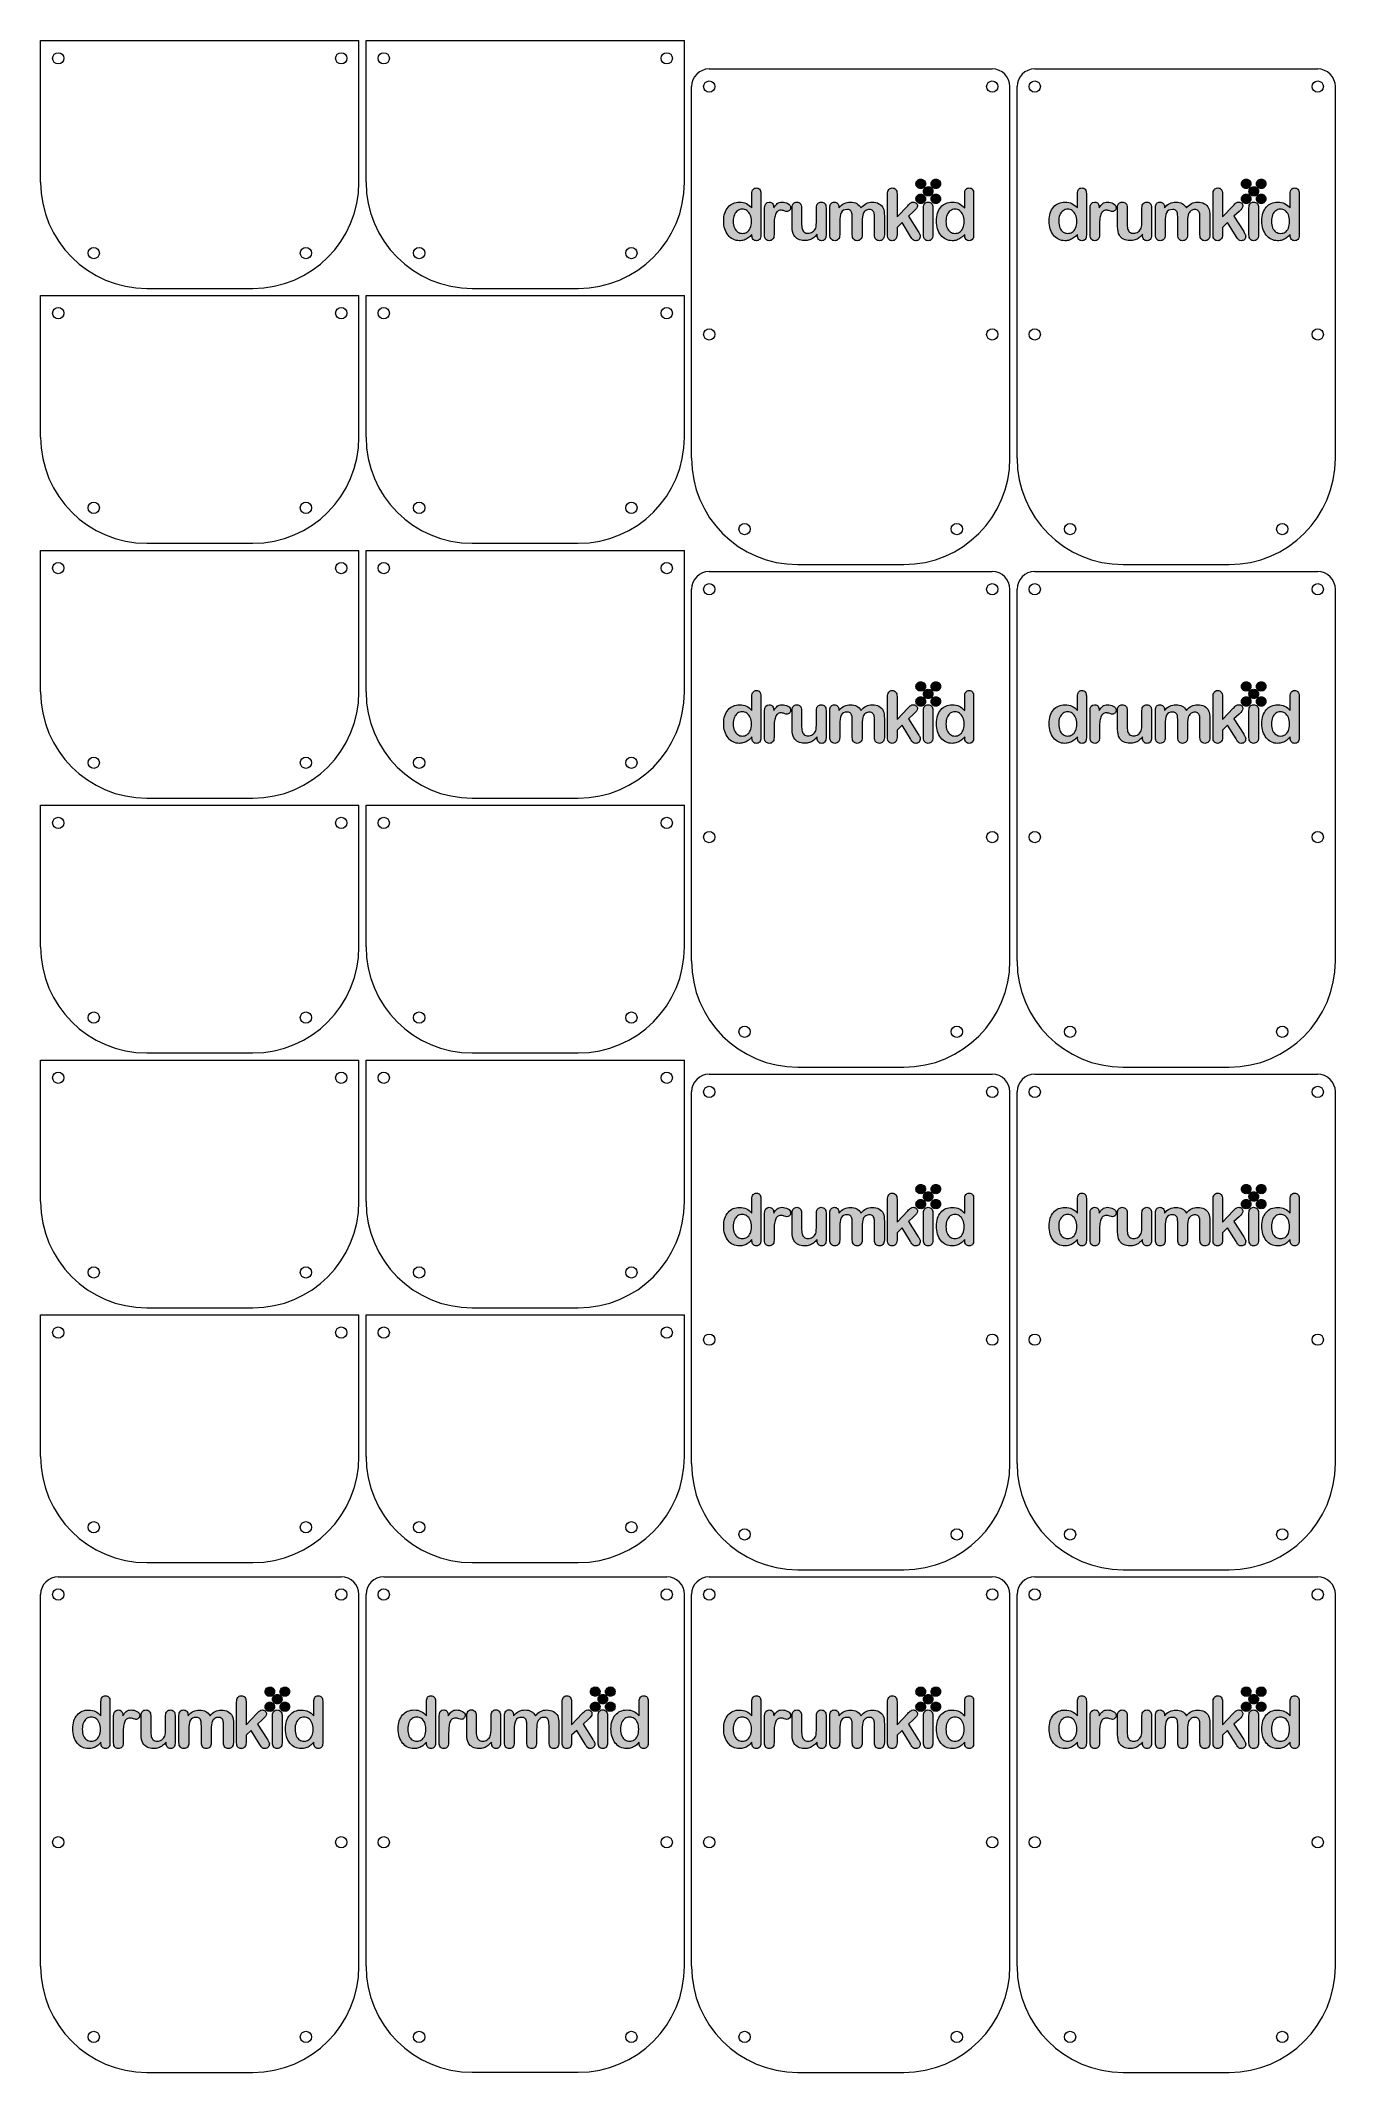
# Model space of a CAD drawing. Header units: millimetres. Extents: x 0 to 366, y 0 to 574.
import ezdxf

# ---------------------------------------------------------------- set-up
doc = ezdxf.new("R2010")
doc.units = ezdxf.units.MM
doc.layers.add('cut profiles', color=1, linetype='Continuous', lineweight=9, true_color=0xff0000)
doc.layers.add('raster engrave', color=7, linetype='Continuous', lineweight=5, true_color=0x000000)

msp = doc.modelspace()

# ---------------------------------------------------------------- hatches: boundary and pattern name
at = {"layer": 'raster engrave'}
h = msp.add_hatch(color=256, dxfattribs=at)
edge = h.paths.add_edge_path()
edge.add_spline(control_points=[(248.8, 532.24), (248.42, 532.24), (248.1, 532.36), (247.83, 532.59)], knot_values=[0, 0, 0, 0, 1, 1, 1, 1], degree=3, periodic=0)
edge.add_spline(control_points=[(247.83, 532.59), (247.57, 532.82), (247.44, 533.14), (247.44, 533.56)], knot_values=[0, 0, 0, 0, 1, 1, 1, 1], degree=3, periodic=0)
edge.add_spline(control_points=[(247.44, 533.56), (247.44, 533.94), (247.57, 534.25), (247.84, 534.5)], knot_values=[0, 0, 0, 0, 1, 1, 1, 1], degree=3, periodic=0)
edge.add_spline(control_points=[(247.84, 534.5), (248.12, 534.74), (248.44, 534.87), (248.8, 534.87)], knot_values=[0, 0, 0, 0, 1, 1, 1, 1], degree=3, periodic=0)
edge.add_spline(control_points=[(248.8, 534.87), (249.14, 534.87), (249.45, 534.76), (249.72, 534.53)], knot_values=[0, 0, 0, 0, 1, 1, 1, 1], degree=3, periodic=0)
edge.add_spline(control_points=[(249.72, 534.53), (249.99, 534.31), (250.13, 533.99), (250.13, 533.56)], knot_values=[0, 0, 0, 0, 1, 1, 1, 1], degree=3, periodic=0)
edge.add_spline(control_points=[(250.13, 533.56), (250.13, 533.15), (249.99, 532.82), (249.73, 532.59)], knot_values=[0, 0, 0, 0, 1, 1, 1, 1], degree=3, periodic=0)
edge.add_spline(control_points=[(249.73, 532.59), (249.47, 532.36), (249.16, 532.24), (248.8, 532.24)], knot_values=[0, 0, 0, 0, 1, 1, 1, 1], degree=3, periodic=0)
h = msp.add_hatch(color=256, dxfattribs=at)
edge = h.paths.add_edge_path()
edge.add_spline(control_points=[(252.08, 532.59), (251.82, 532.82), (251.69, 533.14), (251.69, 533.56)], knot_values=[0, 0, 0, 0, 1, 1, 1, 1], degree=3, periodic=0)
edge.add_spline(control_points=[(251.69, 533.56), (251.69, 533.94), (251.83, 534.25), (252.09, 534.5)], knot_values=[0, 0, 0, 0, 1, 1, 1, 1], degree=3, periodic=0)
edge.add_spline(control_points=[(252.09, 534.5), (252.37, 534.74), (252.69, 534.87), (253.05, 534.87)], knot_values=[0, 0, 0, 0, 1, 1, 1, 1], degree=3, periodic=0)
edge.add_spline(control_points=[(253.05, 534.87), (253.4, 534.87), (253.71, 534.76), (253.97, 534.53)], knot_values=[0, 0, 0, 0, 1, 1, 1, 1], degree=3, periodic=0)
edge.add_spline(control_points=[(253.97, 534.53), (254.24, 534.31), (254.38, 533.99), (254.38, 533.56)], knot_values=[0, 0, 0, 0, 1, 1, 1, 1], degree=3, periodic=0)
edge.add_spline(control_points=[(254.38, 533.56), (254.38, 533.15), (254.25, 532.82), (253.98, 532.59)], knot_values=[0, 0, 0, 0, 1, 1, 1, 1], degree=3, periodic=0)
edge.add_spline(control_points=[(253.98, 532.59), (253.72, 532.36), (253.41, 532.24), (253.05, 532.24)], knot_values=[0, 0, 0, 0, 1, 1, 1, 1], degree=3, periodic=0)
edge.add_spline(control_points=[(253.05, 532.24), (252.68, 532.24), (252.35, 532.36), (252.08, 532.59)], knot_values=[0, 0, 0, 0, 1, 1, 1, 1], degree=3, periodic=0)
h = msp.add_hatch(color=256, dxfattribs=at)
edge = h.paths.add_edge_path()
edge.add_spline(control_points=[(340.8, 532.24), (340.42, 532.24), (340.1, 532.36), (339.83, 532.59)], knot_values=[0, 0, 0, 0, 1, 1, 1, 1], degree=3, periodic=0)
edge.add_spline(control_points=[(339.83, 532.59), (339.57, 532.82), (339.44, 533.14), (339.44, 533.56)], knot_values=[0, 0, 0, 0, 1, 1, 1, 1], degree=3, periodic=0)
edge.add_spline(control_points=[(339.44, 533.56), (339.44, 533.94), (339.57, 534.25), (339.84, 534.5)], knot_values=[0, 0, 0, 0, 1, 1, 1, 1], degree=3, periodic=0)
edge.add_spline(control_points=[(339.84, 534.5), (340.12, 534.74), (340.44, 534.87), (340.8, 534.87)], knot_values=[0, 0, 0, 0, 1, 1, 1, 1], degree=3, periodic=0)
edge.add_spline(control_points=[(340.8, 534.87), (341.14, 534.87), (341.45, 534.76), (341.72, 534.53)], knot_values=[0, 0, 0, 0, 1, 1, 1, 1], degree=3, periodic=0)
edge.add_spline(control_points=[(341.72, 534.53), (341.99, 534.31), (342.13, 533.99), (342.13, 533.56)], knot_values=[0, 0, 0, 0, 1, 1, 1, 1], degree=3, periodic=0)
edge.add_spline(control_points=[(342.13, 533.56), (342.13, 533.15), (341.99, 532.82), (341.73, 532.59)], knot_values=[0, 0, 0, 0, 1, 1, 1, 1], degree=3, periodic=0)
edge.add_spline(control_points=[(341.73, 532.59), (341.47, 532.36), (341.16, 532.24), (340.8, 532.24)], knot_values=[0, 0, 0, 0, 1, 1, 1, 1], degree=3, periodic=0)
h = msp.add_hatch(color=256, dxfattribs=at)
edge = h.paths.add_edge_path()
edge.add_spline(control_points=[(344.08, 532.59), (343.82, 532.82), (343.69, 533.14), (343.69, 533.56)], knot_values=[0, 0, 0, 0, 1, 1, 1, 1], degree=3, periodic=0)
edge.add_spline(control_points=[(343.69, 533.56), (343.69, 533.94), (343.83, 534.25), (344.09, 534.5)], knot_values=[0, 0, 0, 0, 1, 1, 1, 1], degree=3, periodic=0)
edge.add_spline(control_points=[(344.09, 534.5), (344.37, 534.74), (344.69, 534.87), (345.05, 534.87)], knot_values=[0, 0, 0, 0, 1, 1, 1, 1], degree=3, periodic=0)
edge.add_spline(control_points=[(345.05, 534.87), (345.4, 534.87), (345.71, 534.76), (345.97, 534.53)], knot_values=[0, 0, 0, 0, 1, 1, 1, 1], degree=3, periodic=0)
edge.add_spline(control_points=[(345.97, 534.53), (346.24, 534.31), (346.38, 533.99), (346.38, 533.56)], knot_values=[0, 0, 0, 0, 1, 1, 1, 1], degree=3, periodic=0)
edge.add_spline(control_points=[(346.38, 533.56), (346.38, 533.15), (346.25, 532.82), (345.98, 532.59)], knot_values=[0, 0, 0, 0, 1, 1, 1, 1], degree=3, periodic=0)
edge.add_spline(control_points=[(345.98, 532.59), (345.72, 532.36), (345.41, 532.24), (345.05, 532.24)], knot_values=[0, 0, 0, 0, 1, 1, 1, 1], degree=3, periodic=0)
edge.add_spline(control_points=[(345.05, 532.24), (344.68, 532.24), (344.35, 532.36), (344.08, 532.59)], knot_values=[0, 0, 0, 0, 1, 1, 1, 1], degree=3, periodic=0)
h = msp.add_hatch(color=256, dxfattribs=at)
edge = h.paths.add_edge_path()
edge.add_spline(control_points=[(202.34, 532.39), (202.75, 532.39), (203.06, 532.26), (203.28, 531.99)], knot_values=[0, 0, 0, 0, 1, 1, 1, 1], degree=3, periodic=0)
edge.add_spline(control_points=[(203.28, 531.99), (203.5, 531.74), (203.61, 531.36), (203.61, 530.85)], knot_values=[0, 0, 0, 0, 1, 1, 1, 1], degree=3, periodic=0)
edge.add_line((203.61, 530.85), (203.61, 519))
edge.add_spline(control_points=[(203.61, 519), (203.61, 518.49), (203.5, 518.11), (203.26, 517.85)], knot_values=[0, 0, 0, 0, 1, 1, 1, 1], degree=3, periodic=0)
edge.add_spline(control_points=[(203.26, 517.85), (203.02, 517.59), (202.72, 517.47), (202.34, 517.47)], knot_values=[0, 0, 0, 0, 1, 1, 1, 1], degree=3, periodic=0)
edge.add_spline(control_points=[(202.34, 517.47), (201.98, 517.47), (201.67, 517.6), (201.43, 517.86)], knot_values=[0, 0, 0, 0, 1, 1, 1, 1], degree=3, periodic=0)
edge.add_spline(control_points=[(201.43, 517.86), (201.19, 518.13), (201.07, 518.51), (201.07, 519)], knot_values=[0, 0, 0, 0, 1, 1, 1, 1], degree=3, periodic=0)
edge.add_line((201.07, 519), (201.07, 519.27))
edge.add_spline(control_points=[(201.07, 519.27), (200.71, 518.85), (200.36, 518.52), (200, 518.25)], knot_values=[0, 0, 0, 0, 1, 1, 1, 1], degree=3, periodic=0)
edge.add_spline(control_points=[(200, 518.25), (199.65, 518), (199.27, 517.8), (198.86, 517.67)], knot_values=[0, 0, 0, 0, 1, 1, 1, 1], degree=3, periodic=0)
edge.add_spline(control_points=[(198.86, 517.67), (198.45, 517.53), (198.01, 517.47), (197.52, 517.47)], knot_values=[0, 0, 0, 0, 1, 1, 1, 1], degree=3, periodic=0)
edge.add_spline(control_points=[(197.52, 517.47), (196.88, 517.47), (196.28, 517.6), (195.73, 517.87)], knot_values=[0, 0, 0, 0, 1, 1, 1, 1], degree=3, periodic=0)
edge.add_spline(control_points=[(195.73, 517.87), (195.18, 518.14), (194.71, 518.54), (194.31, 519.04)], knot_values=[0, 0, 0, 0, 1, 1, 1, 1], degree=3, periodic=0)
edge.add_spline(control_points=[(194.31, 519.04), (193.91, 519.55), (193.61, 520.14), (193.4, 520.82)], knot_values=[0, 0, 0, 0, 1, 1, 1, 1], degree=3, periodic=0)
edge.add_spline(control_points=[(193.4, 520.82), (193.19, 521.5), (193.09, 522.24), (193.09, 523.04)], knot_values=[0, 0, 0, 0, 1, 1, 1, 1], degree=3, periodic=0)
edge.add_spline(control_points=[(193.09, 523.04), (193.09, 524.72), (193.5, 526.03), (194.32, 526.96)], knot_values=[0, 0, 0, 0, 1, 1, 1, 1], degree=3, periodic=0)
edge.add_spline(control_points=[(194.32, 526.96), (195.14, 527.9), (196.22, 528.37), (197.56, 528.37)], knot_values=[0, 0, 0, 0, 1, 1, 1, 1], degree=3, periodic=0)
edge.add_spline(control_points=[(197.56, 528.37), (198.33, 528.37), (198.99, 528.24), (199.52, 527.97)], knot_values=[0, 0, 0, 0, 1, 1, 1, 1], degree=3, periodic=0)
edge.add_spline(control_points=[(199.52, 527.97), (200.05, 527.71), (200.57, 527.3), (201.07, 526.75)], knot_values=[0, 0, 0, 0, 1, 1, 1, 1], degree=3, periodic=0)
edge.add_line((201.07, 526.75), (201.07, 530.72))
edge.add_spline(control_points=[(201.07, 530.72), (201.07, 531.27), (201.18, 531.68), (201.4, 531.97)], knot_values=[0, 0, 0, 0, 1, 1, 1, 1], degree=3, periodic=0)
edge.add_spline(control_points=[(201.4, 531.97), (201.62, 532.25), (201.94, 532.39), (202.34, 532.39)], knot_values=[0, 0, 0, 0, 1, 1, 1, 1], degree=3, periodic=0)
edge = h.paths.add_edge_path()
edge.add_spline(control_points=[(200.93, 522.95), (200.93, 523.66), (200.81, 524.28), (200.57, 524.79)], knot_values=[0, 0, 0, 0, 1, 1, 1, 1], degree=3, periodic=0)
edge.add_spline(control_points=[(200.57, 524.79), (200.34, 525.31), (200.03, 525.7), (199.63, 525.97)], knot_values=[0, 0, 0, 0, 1, 1, 1, 1], degree=3, periodic=0)
edge.add_spline(control_points=[(199.63, 525.97), (199.23, 526.25), (198.8, 526.38), (198.33, 526.38)], knot_values=[0, 0, 0, 0, 1, 1, 1, 1], degree=3, periodic=0)
edge.add_spline(control_points=[(198.33, 526.38), (197.84, 526.38), (197.4, 526.24), (197.01, 525.96)], knot_values=[0, 0, 0, 0, 1, 1, 1, 1], degree=3, periodic=0)
edge.add_spline(control_points=[(197.01, 525.96), (196.62, 525.69), (196.32, 525.28), (196.1, 524.76)], knot_values=[0, 0, 0, 0, 1, 1, 1, 1], degree=3, periodic=0)
edge.add_spline(control_points=[(196.1, 524.76), (195.89, 524.24), (195.79, 523.64), (195.79, 522.95)], knot_values=[0, 0, 0, 0, 1, 1, 1, 1], degree=3, periodic=0)
edge.add_spline(control_points=[(195.79, 522.95), (195.79, 522.22), (195.9, 521.6), (196.12, 521.09)], knot_values=[0, 0, 0, 0, 1, 1, 1, 1], degree=3, periodic=0)
edge.add_spline(control_points=[(196.12, 521.09), (196.35, 520.58), (196.66, 520.19), (197.06, 519.93)], knot_values=[0, 0, 0, 0, 1, 1, 1, 1], degree=3, periodic=0)
edge.add_spline(control_points=[(197.06, 519.93), (197.45, 519.67), (197.88, 519.54), (198.35, 519.54)], knot_values=[0, 0, 0, 0, 1, 1, 1, 1], degree=3, periodic=0)
edge.add_spline(control_points=[(198.35, 519.54), (198.82, 519.54), (199.25, 519.66), (199.64, 519.91)], knot_values=[0, 0, 0, 0, 1, 1, 1, 1], degree=3, periodic=0)
edge.add_spline(control_points=[(199.64, 519.91), (200.03, 520.16), (200.34, 520.53), (200.57, 521.04)], knot_values=[0, 0, 0, 0, 1, 1, 1, 1], degree=3, periodic=0)
edge.add_spline(control_points=[(200.57, 521.04), (200.81, 521.55), (200.93, 522.19), (200.93, 522.95)], knot_values=[0, 0, 0, 0, 1, 1, 1, 1], degree=3, periodic=0)
h = msp.add_hatch(color=256, dxfattribs=at)
edge = h.paths.add_edge_path()
edge.add_spline(control_points=[(209.58, 528.39), (210.14, 528.39), (210.69, 528.25), (211.22, 527.97)], knot_values=[0, 0, 0, 0, 1, 1, 1, 1], degree=3, periodic=0)
edge.add_spline(control_points=[(211.22, 527.97), (211.75, 527.69), (212.02, 527.31), (212.02, 526.85)], knot_values=[0, 0, 0, 0, 1, 1, 1, 1], degree=3, periodic=0)
edge.add_spline(control_points=[(212.02, 526.85), (212.02, 526.52), (211.91, 526.25), (211.68, 526.03)], knot_values=[0, 0, 0, 0, 1, 1, 1, 1], degree=3, periodic=0)
edge.add_spline(control_points=[(211.68, 526.03), (211.45, 525.82), (211.21, 525.71), (210.95, 525.71)], knot_values=[0, 0, 0, 0, 1, 1, 1, 1], degree=3, periodic=0)
edge.add_spline(control_points=[(210.95, 525.71), (210.85, 525.71), (210.61, 525.77), (210.23, 525.89)], knot_values=[0, 0, 0, 0, 1, 1, 1, 1], degree=3, periodic=0)
edge.add_spline(control_points=[(210.23, 525.89), (209.85, 526.02), (209.52, 526.08), (209.23, 526.08)], knot_values=[0, 0, 0, 0, 1, 1, 1, 1], degree=3, periodic=0)
edge.add_spline(control_points=[(209.23, 526.08), (208.84, 526.08), (208.52, 525.97), (208.27, 525.76)], knot_values=[0, 0, 0, 0, 1, 1, 1, 1], degree=3, periodic=0)
edge.add_spline(control_points=[(208.27, 525.76), (208.02, 525.56), (207.83, 525.26), (207.69, 524.85)], knot_values=[0, 0, 0, 0, 1, 1, 1, 1], degree=3, periodic=0)
edge.add_spline(control_points=[(207.69, 524.85), (207.55, 524.44), (207.46, 523.96), (207.4, 523.39)], knot_values=[0, 0, 0, 0, 1, 1, 1, 1], degree=3, periodic=0)
edge.add_spline(control_points=[(207.4, 523.39), (207.35, 522.83), (207.32, 522.15), (207.32, 521.34)], knot_values=[0, 0, 0, 0, 1, 1, 1, 1], degree=3, periodic=0)
edge.add_line((207.32, 521.34), (207.32, 519.1))
edge.add_spline(control_points=[(207.32, 519.1), (207.32, 518.55), (207.2, 518.14), (206.94, 517.87)], knot_values=[0, 0, 0, 0, 1, 1, 1, 1], degree=3, periodic=0)
edge.add_spline(control_points=[(206.94, 517.87), (206.69, 517.6), (206.36, 517.47), (205.97, 517.47)], knot_values=[0, 0, 0, 0, 1, 1, 1, 1], degree=3, periodic=0)
edge.add_spline(control_points=[(205.97, 517.47), (205.58, 517.47), (205.26, 517.6), (205.01, 517.88)], knot_values=[0, 0, 0, 0, 1, 1, 1, 1], degree=3, periodic=0)
edge.add_spline(control_points=[(205.01, 517.88), (204.76, 518.15), (204.64, 518.56), (204.64, 519.1)], knot_values=[0, 0, 0, 0, 1, 1, 1, 1], degree=3, periodic=0)
edge.add_line((204.64, 519.1), (204.64, 526.58))
edge.add_spline(control_points=[(204.64, 526.58), (204.64, 527.79), (205.07, 528.39), (205.95, 528.39)], knot_values=[0, 0, 0, 0, 1, 1, 1, 1], degree=3, periodic=0)
edge.add_spline(control_points=[(205.95, 528.39), (206.39, 528.39), (206.71, 528.25), (206.91, 527.97)], knot_values=[0, 0, 0, 0, 1, 1, 1, 1], degree=3, periodic=0)
edge.add_spline(control_points=[(206.91, 527.97), (207.11, 527.69), (207.22, 527.27), (207.24, 526.72)], knot_values=[0, 0, 0, 0, 1, 1, 1, 1], degree=3, periodic=0)
edge.add_spline(control_points=[(207.24, 526.72), (207.56, 527.27), (207.89, 527.69), (208.22, 527.97)], knot_values=[0, 0, 0, 0, 1, 1, 1, 1], degree=3, periodic=0)
edge.add_spline(control_points=[(208.22, 527.97), (208.56, 528.25), (209.01, 528.39), (209.58, 528.39)], knot_values=[0, 0, 0, 0, 1, 1, 1, 1], degree=3, periodic=0)
h = msp.add_hatch(color=256, dxfattribs=at)
edge = h.paths.add_edge_path()
edge.add_spline(control_points=[(219.49, 519.33), (219.17, 518.92), (218.83, 518.58), (218.48, 518.3)], knot_values=[0, 0, 0, 0, 1, 1, 1, 1], degree=3, periodic=0)
edge.add_spline(control_points=[(218.48, 518.3), (218.12, 518.03), (217.74, 517.82), (217.32, 517.69)], knot_values=[0, 0, 0, 0, 1, 1, 1, 1], degree=3, periodic=0)
edge.add_spline(control_points=[(217.32, 517.69), (216.9, 517.55), (216.42, 517.49), (215.88, 517.49)], knot_values=[0, 0, 0, 0, 1, 1, 1, 1], degree=3, periodic=0)
edge.add_spline(control_points=[(215.88, 517.49), (215.23, 517.49), (214.65, 517.62), (214.13, 517.89)], knot_values=[0, 0, 0, 0, 1, 1, 1, 1], degree=3, periodic=0)
edge.add_spline(control_points=[(214.13, 517.89), (213.62, 518.16), (213.22, 518.53), (212.94, 519)], knot_values=[0, 0, 0, 0, 1, 1, 1, 1], degree=3, periodic=0)
edge.add_spline(control_points=[(212.94, 519), (212.6, 519.57), (212.43, 520.39), (212.43, 521.46)], knot_values=[0, 0, 0, 0, 1, 1, 1, 1], degree=3, periodic=0)
edge.add_line((212.43, 521.46), (212.43, 526.79))
edge.add_spline(control_points=[(212.43, 526.79), (212.43, 527.33), (212.56, 527.73), (212.8, 527.99)], knot_values=[0, 0, 0, 0, 1, 1, 1, 1], degree=3, periodic=0)
edge.add_spline(control_points=[(212.8, 527.99), (213.04, 528.26), (213.36, 528.39), (213.76, 528.39)], knot_values=[0, 0, 0, 0, 1, 1, 1, 1], degree=3, periodic=0)
edge.add_spline(control_points=[(213.76, 528.39), (214.17, 528.39), (214.5, 528.26), (214.75, 527.99)], knot_values=[0, 0, 0, 0, 1, 1, 1, 1], degree=3, periodic=0)
edge.add_spline(control_points=[(214.75, 527.99), (215, 527.72), (215.12, 527.32), (215.12, 526.79)], knot_values=[0, 0, 0, 0, 1, 1, 1, 1], degree=3, periodic=0)
edge.add_line((215.12, 526.79), (215.12, 522.49))
edge.add_spline(control_points=[(215.12, 522.49), (215.12, 521.86), (215.17, 521.34), (215.28, 520.91)], knot_values=[0, 0, 0, 0, 1, 1, 1, 1], degree=3, periodic=0)
edge.add_spline(control_points=[(215.28, 520.91), (215.38, 520.49), (215.57, 520.16), (215.84, 519.92)], knot_values=[0, 0, 0, 0, 1, 1, 1, 1], degree=3, periodic=0)
edge.add_spline(control_points=[(215.84, 519.92), (216.12, 519.68), (216.49, 519.56), (216.95, 519.56)], knot_values=[0, 0, 0, 0, 1, 1, 1, 1], degree=3, periodic=0)
edge.add_spline(control_points=[(216.95, 519.56), (217.4, 519.56), (217.83, 519.7), (218.23, 519.97)], knot_values=[0, 0, 0, 0, 1, 1, 1, 1], degree=3, periodic=0)
edge.add_spline(control_points=[(218.23, 519.97), (218.63, 520.23), (218.92, 520.59), (219.11, 521.02)], knot_values=[0, 0, 0, 0, 1, 1, 1, 1], degree=3, periodic=0)
edge.add_spline(control_points=[(219.11, 521.02), (219.26, 521.4), (219.33, 522.23), (219.33, 523.52)], knot_values=[0, 0, 0, 0, 1, 1, 1, 1], degree=3, periodic=0)
edge.add_line((219.33, 523.52), (219.33, 526.79))
edge.add_spline(control_points=[(219.33, 526.79), (219.33, 527.32), (219.46, 527.72), (219.71, 527.99)], knot_values=[0, 0, 0, 0, 1, 1, 1, 1], degree=3, periodic=0)
edge.add_spline(control_points=[(219.71, 527.99), (219.96, 528.26), (220.28, 528.39), (220.68, 528.39)], knot_values=[0, 0, 0, 0, 1, 1, 1, 1], degree=3, periodic=0)
edge.add_spline(control_points=[(220.68, 528.39), (221.08, 528.39), (221.4, 528.26), (221.65, 527.99)], knot_values=[0, 0, 0, 0, 1, 1, 1, 1], degree=3, periodic=0)
edge.add_spline(control_points=[(221.65, 527.99), (221.89, 527.73), (222.01, 527.33), (222.01, 526.79)], knot_values=[0, 0, 0, 0, 1, 1, 1, 1], degree=3, periodic=0)
edge.add_line((222.01, 526.79), (222.01, 519))
edge.add_spline(control_points=[(222.01, 519), (222.01, 518.49), (221.89, 518.11), (221.66, 517.85)], knot_values=[0, 0, 0, 0, 1, 1, 1, 1], degree=3, periodic=0)
edge.add_spline(control_points=[(221.66, 517.85), (221.43, 517.59), (221.13, 517.47), (220.76, 517.47)], knot_values=[0, 0, 0, 0, 1, 1, 1, 1], degree=3, periodic=0)
edge.add_spline(control_points=[(220.76, 517.47), (220.39, 517.47), (220.09, 517.6), (219.85, 517.86)], knot_values=[0, 0, 0, 0, 1, 1, 1, 1], degree=3, periodic=0)
edge.add_spline(control_points=[(219.85, 517.86), (219.61, 518.13), (219.49, 518.5), (219.49, 518.98)], knot_values=[0, 0, 0, 0, 1, 1, 1, 1], degree=3, periodic=0)
edge.add_line((219.49, 518.98), (219.49, 519.33))
h = msp.add_hatch(color=256, dxfattribs=at)
edge = h.paths.add_edge_path()
edge.add_spline(control_points=[(235.64, 525.06), (235.59, 525.41), (235.46, 525.7), (235.24, 525.94)], knot_values=[0, 0, 0, 0, 1, 1, 1, 1], degree=3, periodic=0)
edge.add_spline(control_points=[(235.24, 525.94), (235.03, 526.18), (234.7, 526.3), (234.26, 526.3)], knot_values=[0, 0, 0, 0, 1, 1, 1, 1], degree=3, periodic=0)
edge.add_spline(control_points=[(234.26, 526.3), (233.9, 526.3), (233.57, 526.19), (233.24, 525.98)], knot_values=[0, 0, 0, 0, 1, 1, 1, 1], degree=3, periodic=0)
edge.add_spline(control_points=[(233.24, 525.98), (232.93, 525.77), (232.68, 525.49), (232.51, 525.13)], knot_values=[0, 0, 0, 0, 1, 1, 1, 1], degree=3, periodic=0)
edge.add_spline(control_points=[(232.51, 525.13), (232.31, 524.68), (232.21, 523.88), (232.21, 522.73)], knot_values=[0, 0, 0, 0, 1, 1, 1, 1], degree=3, periodic=0)
edge.add_line((232.21, 522.73), (232.21, 519.16))
edge.add_spline(control_points=[(232.21, 519.16), (232.21, 518.59), (232.08, 518.17), (231.83, 517.89)], knot_values=[0, 0, 0, 0, 1, 1, 1, 1], degree=3, periodic=0)
edge.add_spline(control_points=[(231.83, 517.89), (231.57, 517.61), (231.23, 517.47), (230.81, 517.47)], knot_values=[0, 0, 0, 0, 1, 1, 1, 1], degree=3, periodic=0)
edge.add_spline(control_points=[(230.81, 517.47), (230.41, 517.47), (230.07, 517.61), (229.82, 517.89)], knot_values=[0, 0, 0, 0, 1, 1, 1, 1], degree=3, periodic=0)
edge.add_spline(control_points=[(229.82, 517.89), (229.57, 518.17), (229.44, 518.59), (229.44, 519.16)], knot_values=[0, 0, 0, 0, 1, 1, 1, 1], degree=3, periodic=0)
edge.add_line((229.44, 519.16), (229.44, 523.44))
edge.add_spline(control_points=[(229.44, 523.44), (229.44, 524.12), (229.42, 524.64), (229.37, 525.02)], knot_values=[0, 0, 0, 0, 1, 1, 1, 1], degree=3, periodic=0)
edge.add_spline(control_points=[(229.37, 525.02), (229.33, 525.39), (229.2, 525.69), (229, 525.93)], knot_values=[0, 0, 0, 0, 1, 1, 1, 1], degree=3, periodic=0)
edge.add_spline(control_points=[(229, 525.93), (228.8, 526.17), (228.48, 526.3), (228.04, 526.3)], knot_values=[0, 0, 0, 0, 1, 1, 1, 1], degree=3, periodic=0)
edge.add_spline(control_points=[(228.04, 526.3), (227.16, 526.3), (226.58, 525.99), (226.29, 525.39)], knot_values=[0, 0, 0, 0, 1, 1, 1, 1], degree=3, periodic=0)
edge.add_spline(control_points=[(226.29, 525.39), (226.02, 524.79), (225.88, 523.92), (225.88, 522.79)], knot_values=[0, 0, 0, 0, 1, 1, 1, 1], degree=3, periodic=0)
edge.add_line((225.88, 522.79), (225.88, 519.16))
edge.add_spline(control_points=[(225.88, 519.16), (225.88, 518.6), (225.75, 518.18), (225.5, 517.89)], knot_values=[0, 0, 0, 0, 1, 1, 1, 1], degree=3, periodic=0)
edge.add_spline(control_points=[(225.5, 517.89), (225.25, 517.61), (224.92, 517.47), (224.5, 517.47)], knot_values=[0, 0, 0, 0, 1, 1, 1, 1], degree=3, periodic=0)
edge.add_spline(control_points=[(224.5, 517.47), (224.1, 517.47), (223.76, 517.61), (223.5, 517.89)], knot_values=[0, 0, 0, 0, 1, 1, 1, 1], degree=3, periodic=0)
edge.add_spline(control_points=[(223.5, 517.89), (223.24, 518.18), (223.11, 518.6), (223.11, 519.16)], knot_values=[0, 0, 0, 0, 1, 1, 1, 1], degree=3, periodic=0)
edge.add_line((223.11, 519.16), (223.11, 526.85))
edge.add_spline(control_points=[(223.11, 526.85), (223.11, 527.35), (223.23, 527.74), (223.46, 528)], knot_values=[0, 0, 0, 0, 1, 1, 1, 1], degree=3, periodic=0)
edge.add_spline(control_points=[(223.46, 528), (223.7, 528.26), (224, 528.39), (224.38, 528.39)], knot_values=[0, 0, 0, 0, 1, 1, 1, 1], degree=3, periodic=0)
edge.add_spline(control_points=[(224.38, 528.39), (224.75, 528.39), (225.06, 528.27), (225.3, 528.02)], knot_values=[0, 0, 0, 0, 1, 1, 1, 1], degree=3, periodic=0)
edge.add_spline(control_points=[(225.3, 528.02), (225.55, 527.78), (225.67, 527.44), (225.67, 527)], knot_values=[0, 0, 0, 0, 1, 1, 1, 1], degree=3, periodic=0)
edge.add_line((225.67, 527), (225.67, 526.75))
edge.add_spline(control_points=[(225.67, 526.75), (226.14, 527.31), (226.64, 527.72), (227.17, 527.98)], knot_values=[0, 0, 0, 0, 1, 1, 1, 1], degree=3, periodic=0)
edge.add_spline(control_points=[(227.17, 527.98), (227.7, 528.24), (228.29, 528.37), (228.94, 528.37)], knot_values=[0, 0, 0, 0, 1, 1, 1, 1], degree=3, periodic=0)
edge.add_spline(control_points=[(228.94, 528.37), (229.62, 528.37), (230.2, 528.24), (230.68, 527.97)], knot_values=[0, 0, 0, 0, 1, 1, 1, 1], degree=3, periodic=0)
edge.add_spline(control_points=[(230.68, 527.97), (231.17, 527.7), (231.57, 527.29), (231.89, 526.75)], knot_values=[0, 0, 0, 0, 1, 1, 1, 1], degree=3, periodic=0)
edge.add_spline(control_points=[(231.89, 526.75), (232.34, 527.3), (232.82, 527.71), (233.34, 527.97)], knot_values=[0, 0, 0, 0, 1, 1, 1, 1], degree=3, periodic=0)
edge.add_spline(control_points=[(233.34, 527.97), (233.86, 528.24), (234.43, 528.37), (235.06, 528.37)], knot_values=[0, 0, 0, 0, 1, 1, 1, 1], degree=3, periodic=0)
edge.add_spline(control_points=[(235.06, 528.37), (235.8, 528.37), (236.43, 528.23), (236.96, 527.94)], knot_values=[0, 0, 0, 0, 1, 1, 1, 1], degree=3, periodic=0)
edge.add_spline(control_points=[(236.96, 527.94), (237.5, 527.65), (237.89, 527.24), (238.16, 526.7)], knot_values=[0, 0, 0, 0, 1, 1, 1, 1], degree=3, periodic=0)
edge.add_spline(control_points=[(238.16, 526.7), (238.39, 526.21), (238.5, 525.45), (238.5, 524.41)], knot_values=[0, 0, 0, 0, 1, 1, 1, 1], degree=3, periodic=0)
edge.add_line((238.5, 524.41), (238.5, 519.16))
edge.add_spline(control_points=[(238.5, 519.16), (238.5, 518.59), (238.37, 518.17), (238.12, 517.89)], knot_values=[0, 0, 0, 0, 1, 1, 1, 1], degree=3, periodic=0)
edge.add_spline(control_points=[(238.12, 517.89), (237.86, 517.61), (237.52, 517.47), (237.1, 517.47)], knot_values=[0, 0, 0, 0, 1, 1, 1, 1], degree=3, periodic=0)
edge.add_spline(control_points=[(237.1, 517.47), (236.7, 517.47), (236.36, 517.61), (236.1, 517.89)], knot_values=[0, 0, 0, 0, 1, 1, 1, 1], degree=3, periodic=0)
edge.add_spline(control_points=[(236.1, 517.89), (235.84, 518.18), (235.71, 518.6), (235.71, 519.16)], knot_values=[0, 0, 0, 0, 1, 1, 1, 1], degree=3, periodic=0)
edge.add_line((235.71, 519.16), (235.71, 523.68))
edge.add_spline(control_points=[(235.71, 523.68), (235.71, 524.25), (235.69, 524.72), (235.64, 525.06)], knot_values=[0, 0, 0, 0, 1, 1, 1, 1], degree=3, periodic=0)
h = msp.add_hatch(color=256, dxfattribs=at)
edge = h.paths.add_edge_path()
edge.add_spline(control_points=[(241.67, 517.88), (241.4, 517.6), (241.09, 517.47), (240.73, 517.47)], knot_values=[0, 0, 0, 0, 1, 1, 1, 1], degree=3, periodic=0)
edge.add_spline(control_points=[(240.73, 517.47), (240.32, 517.47), (240, 517.6), (239.76, 517.88)], knot_values=[0, 0, 0, 0, 1, 1, 1, 1], degree=3, periodic=0)
edge.add_spline(control_points=[(239.76, 517.88), (239.52, 518.15), (239.41, 518.56), (239.41, 519.1)], knot_values=[0, 0, 0, 0, 1, 1, 1, 1], degree=3, periodic=0)
edge.add_line((239.41, 519.1), (239.41, 530.56))
edge.add_spline(control_points=[(239.41, 530.56), (239.41, 531.15), (239.52, 531.61), (239.75, 531.92)], knot_values=[0, 0, 0, 0, 1, 1, 1, 1], degree=3, periodic=0)
edge.add_spline(control_points=[(239.75, 531.92), (239.98, 532.23), (240.31, 532.39), (240.73, 532.39)], knot_values=[0, 0, 0, 0, 1, 1, 1, 1], degree=3, periodic=0)
edge.add_spline(control_points=[(240.73, 532.39), (241.15, 532.39), (241.48, 532.25), (241.72, 531.97)], knot_values=[0, 0, 0, 0, 1, 1, 1, 1], degree=3, periodic=0)
edge.add_spline(control_points=[(241.72, 531.97), (241.96, 531.68), (242.08, 531.27), (242.08, 530.72)], knot_values=[0, 0, 0, 0, 1, 1, 1, 1], degree=3, periodic=0)
edge.add_line((242.08, 530.72), (242.08, 524.2))
edge.add_line((242.08, 524.2), (245.11, 527.37))
edge.add_spline(control_points=[(245.11, 527.37), (245.48, 527.76), (245.76, 528.03), (245.96, 528.18)], knot_values=[0, 0, 0, 0, 1, 1, 1, 1], degree=3, periodic=0)
edge.add_spline(control_points=[(245.96, 528.18), (246.16, 528.32), (246.4, 528.39), (246.68, 528.39)], knot_values=[0, 0, 0, 0, 1, 1, 1, 1], degree=3, periodic=0)
edge.add_spline(control_points=[(246.68, 528.39), (247.01, 528.39), (247.29, 528.28), (247.52, 528.07)], knot_values=[0, 0, 0, 0, 1, 1, 1, 1], degree=3, periodic=0)
edge.add_spline(control_points=[(247.52, 528.07), (247.74, 527.86), (247.85, 527.59), (247.85, 527.27)], knot_values=[0, 0, 0, 0, 1, 1, 1, 1], degree=3, periodic=0)
edge.add_spline(control_points=[(247.85, 527.27), (247.85, 526.88), (247.49, 526.35), (246.76, 525.69)], knot_values=[0, 0, 0, 0, 1, 1, 1, 1], degree=3, periodic=0)
edge.add_line((246.76, 525.69), (245.33, 524.39))
edge.add_line((245.33, 524.39), (248.09, 520.05))
edge.add_spline(control_points=[(248.09, 520.05), (248.29, 519.73), (248.44, 519.49), (248.52, 519.32)], knot_values=[0, 0, 0, 0, 1, 1, 1, 1], degree=3, periodic=0)
edge.add_spline(control_points=[(248.52, 519.32), (248.61, 519.15), (248.66, 518.99), (248.66, 518.84)], knot_values=[0, 0, 0, 0, 1, 1, 1, 1], degree=3, periodic=0)
edge.add_spline(control_points=[(248.66, 518.84), (248.66, 518.42), (248.54, 518.08), (248.3, 517.83)], knot_values=[0, 0, 0, 0, 1, 1, 1, 1], degree=3, periodic=0)
edge.add_spline(control_points=[(248.3, 517.83), (248.07, 517.59), (247.77, 517.47), (247.39, 517.47)], knot_values=[0, 0, 0, 0, 1, 1, 1, 1], degree=3, periodic=0)
edge.add_spline(control_points=[(247.39, 517.47), (247.06, 517.47), (246.81, 517.55), (246.63, 517.73)], knot_values=[0, 0, 0, 0, 1, 1, 1, 1], degree=3, periodic=0)
edge.add_spline(control_points=[(246.63, 517.73), (246.45, 517.91), (246.21, 518.23), (245.91, 518.7)], knot_values=[0, 0, 0, 0, 1, 1, 1, 1], degree=3, periodic=0)
edge.add_line((245.91, 518.7), (243.54, 522.59))
edge.add_line((243.54, 522.59), (242.08, 521.22))
edge.add_line((242.08, 521.22), (242.08, 519.08))
edge.add_spline(control_points=[(242.08, 519.08), (242.08, 518.56), (241.95, 518.16), (241.67, 517.88)], knot_values=[0, 0, 0, 0, 1, 1, 1, 1], degree=3, periodic=0)
h = msp.add_hatch(color=256, dxfattribs=at)
edge = h.paths.add_edge_path()
edge.add_spline(control_points=[(248.8, 527.99), (248.42, 527.99), (248.1, 528.1), (247.83, 528.33)], knot_values=[0, 0, 0, 0, 1, 1, 1, 1], degree=3, periodic=0)
edge.add_spline(control_points=[(247.83, 528.33), (247.57, 528.56), (247.44, 528.89), (247.44, 529.31)], knot_values=[0, 0, 0, 0, 1, 1, 1, 1], degree=3, periodic=0)
edge.add_spline(control_points=[(247.44, 529.31), (247.44, 529.69), (247.57, 530), (247.84, 530.24)], knot_values=[0, 0, 0, 0, 1, 1, 1, 1], degree=3, periodic=0)
edge.add_spline(control_points=[(247.84, 530.24), (248.12, 530.49), (248.44, 530.62), (248.8, 530.62)], knot_values=[0, 0, 0, 0, 1, 1, 1, 1], degree=3, periodic=0)
edge.add_spline(control_points=[(248.8, 530.62), (249.14, 530.62), (249.45, 530.51), (249.72, 530.28)], knot_values=[0, 0, 0, 0, 1, 1, 1, 1], degree=3, periodic=0)
edge.add_spline(control_points=[(249.72, 530.28), (249.99, 530.06), (250.13, 529.73), (250.13, 529.31)], knot_values=[0, 0, 0, 0, 1, 1, 1, 1], degree=3, periodic=0)
edge.add_spline(control_points=[(250.13, 529.31), (250.13, 528.89), (249.99, 528.57), (249.73, 528.33)], knot_values=[0, 0, 0, 0, 1, 1, 1, 1], degree=3, periodic=0)
edge.add_spline(control_points=[(249.73, 528.33), (249.47, 528.1), (249.16, 527.99), (248.8, 527.99)], knot_values=[0, 0, 0, 0, 1, 1, 1, 1], degree=3, periodic=0)
h = msp.add_hatch(color=256, dxfattribs=at)
edge = h.paths.add_edge_path()
edge.add_spline(control_points=[(249.96, 530.46), (249.7, 530.69), (249.56, 531.01), (249.56, 531.43)], knot_values=[0, 0, 0, 0, 1, 1, 1, 1], degree=3, periodic=0)
edge.add_spline(control_points=[(249.56, 531.43), (249.56, 531.81), (249.7, 532.13), (249.97, 532.37)], knot_values=[0, 0, 0, 0, 1, 1, 1, 1], degree=3, periodic=0)
edge.add_spline(control_points=[(249.97, 532.37), (250.24, 532.62), (250.56, 532.74), (250.92, 532.74)], knot_values=[0, 0, 0, 0, 1, 1, 1, 1], degree=3, periodic=0)
edge.add_spline(control_points=[(250.92, 532.74), (251.27, 532.74), (251.58, 532.63), (251.85, 532.41)], knot_values=[0, 0, 0, 0, 1, 1, 1, 1], degree=3, periodic=0)
edge.add_spline(control_points=[(251.85, 532.41), (252.12, 532.19), (252.25, 531.86), (252.25, 531.43)], knot_values=[0, 0, 0, 0, 1, 1, 1, 1], degree=3, periodic=0)
edge.add_spline(control_points=[(252.25, 531.43), (252.25, 531.02), (252.12, 530.7), (251.86, 530.46)], knot_values=[0, 0, 0, 0, 1, 1, 1, 1], degree=3, periodic=0)
edge.add_spline(control_points=[(251.86, 530.46), (251.6, 530.23), (251.28, 530.11), (250.92, 530.11)], knot_values=[0, 0, 0, 0, 1, 1, 1, 1], degree=3, periodic=0)
edge.add_spline(control_points=[(250.92, 530.11), (250.55, 530.11), (250.23, 530.23), (249.96, 530.46)], knot_values=[0, 0, 0, 0, 1, 1, 1, 1], degree=3, periodic=0)
h = msp.add_hatch(color=256, dxfattribs=at)
edge = h.paths.add_edge_path()
edge.add_line((249.56, 519.1), (249.56, 526.79))
edge.add_spline(control_points=[(249.56, 526.79), (249.56, 527.32), (249.69, 527.72), (249.93, 527.99)], knot_values=[0, 0, 0, 0, 1, 1, 1, 1], degree=3, periodic=0)
edge.add_spline(control_points=[(249.93, 527.99), (250.18, 528.26), (250.5, 528.39), (250.89, 528.39)], knot_values=[0, 0, 0, 0, 1, 1, 1, 1], degree=3, periodic=0)
edge.add_spline(control_points=[(250.89, 528.39), (251.29, 528.39), (251.61, 528.26), (251.87, 527.99)], knot_values=[0, 0, 0, 0, 1, 1, 1, 1], degree=3, periodic=0)
edge.add_spline(control_points=[(251.87, 527.99), (252.12, 527.72), (252.25, 527.35), (252.25, 526.87)], knot_values=[0, 0, 0, 0, 1, 1, 1, 1], degree=3, periodic=0)
edge.add_line((252.25, 526.87), (252.25, 519.1))
edge.add_spline(control_points=[(252.25, 519.1), (252.25, 518.56), (252.12, 518.15), (251.87, 517.88)], knot_values=[0, 0, 0, 0, 1, 1, 1, 1], degree=3, periodic=0)
edge.add_spline(control_points=[(251.87, 517.88), (251.61, 517.6), (251.29, 517.47), (250.89, 517.47)], knot_values=[0, 0, 0, 0, 1, 1, 1, 1], degree=3, periodic=0)
edge.add_spline(control_points=[(250.89, 517.47), (250.5, 517.47), (250.18, 517.61), (249.93, 517.89)], knot_values=[0, 0, 0, 0, 1, 1, 1, 1], degree=3, periodic=0)
edge.add_spline(control_points=[(249.93, 517.89), (249.69, 518.17), (249.56, 518.57), (249.56, 519.1)], knot_values=[0, 0, 0, 0, 1, 1, 1, 1], degree=3, periodic=0)
h = msp.add_hatch(color=256, dxfattribs=at)
edge = h.paths.add_edge_path()
edge.add_spline(control_points=[(251.69, 529.31), (251.69, 529.69), (251.83, 530), (252.09, 530.24)], knot_values=[0, 0, 0, 0, 1, 1, 1, 1], degree=3, periodic=0)
edge.add_spline(control_points=[(252.09, 530.24), (252.37, 530.49), (252.69, 530.62), (253.05, 530.62)], knot_values=[0, 0, 0, 0, 1, 1, 1, 1], degree=3, periodic=0)
edge.add_spline(control_points=[(253.05, 530.62), (253.4, 530.62), (253.71, 530.51), (253.97, 530.28)], knot_values=[0, 0, 0, 0, 1, 1, 1, 1], degree=3, periodic=0)
edge.add_spline(control_points=[(253.97, 530.28), (254.24, 530.06), (254.38, 529.73), (254.38, 529.31)], knot_values=[0, 0, 0, 0, 1, 1, 1, 1], degree=3, periodic=0)
edge.add_spline(control_points=[(254.38, 529.31), (254.38, 528.89), (254.25, 528.57), (253.98, 528.33)], knot_values=[0, 0, 0, 0, 1, 1, 1, 1], degree=3, periodic=0)
edge.add_spline(control_points=[(253.98, 528.33), (253.72, 528.1), (253.41, 527.99), (253.05, 527.99)], knot_values=[0, 0, 0, 0, 1, 1, 1, 1], degree=3, periodic=0)
edge.add_spline(control_points=[(253.05, 527.99), (252.68, 527.99), (252.35, 528.1), (252.08, 528.33)], knot_values=[0, 0, 0, 0, 1, 1, 1, 1], degree=3, periodic=0)
edge.add_spline(control_points=[(252.08, 528.33), (251.82, 528.56), (251.69, 528.89), (251.69, 529.31)], knot_values=[0, 0, 0, 0, 1, 1, 1, 1], degree=3, periodic=0)
h = msp.add_hatch(color=256, dxfattribs=at)
edge = h.paths.add_edge_path()
edge.add_spline(control_points=[(261.21, 519.27), (260.85, 518.85), (260.49, 518.52), (260.14, 518.25)], knot_values=[0, 0, 0, 0, 1, 1, 1, 1], degree=3, periodic=0)
edge.add_spline(control_points=[(260.14, 518.25), (259.79, 518), (259.41, 517.8), (258.99, 517.67)], knot_values=[0, 0, 0, 0, 1, 1, 1, 1], degree=3, periodic=0)
edge.add_spline(control_points=[(258.99, 517.67), (258.59, 517.53), (258.14, 517.47), (257.66, 517.47)], knot_values=[0, 0, 0, 0, 1, 1, 1, 1], degree=3, periodic=0)
edge.add_spline(control_points=[(257.66, 517.47), (257.01, 517.47), (256.42, 517.6), (255.86, 517.87)], knot_values=[0, 0, 0, 0, 1, 1, 1, 1], degree=3, periodic=0)
edge.add_spline(control_points=[(255.86, 517.87), (255.32, 518.14), (254.85, 518.54), (254.45, 519.04)], knot_values=[0, 0, 0, 0, 1, 1, 1, 1], degree=3, periodic=0)
edge.add_spline(control_points=[(254.45, 519.04), (254.05, 519.55), (253.74, 520.14), (253.53, 520.82)], knot_values=[0, 0, 0, 0, 1, 1, 1, 1], degree=3, periodic=0)
edge.add_spline(control_points=[(253.53, 520.82), (253.33, 521.5), (253.23, 522.24), (253.23, 523.04)], knot_values=[0, 0, 0, 0, 1, 1, 1, 1], degree=3, periodic=0)
edge.add_spline(control_points=[(253.23, 523.04), (253.23, 524.72), (253.64, 526.03), (254.46, 526.96)], knot_values=[0, 0, 0, 0, 1, 1, 1, 1], degree=3, periodic=0)
edge.add_spline(control_points=[(254.46, 526.96), (255.28, 527.9), (256.36, 528.37), (257.7, 528.37)], knot_values=[0, 0, 0, 0, 1, 1, 1, 1], degree=3, periodic=0)
edge.add_spline(control_points=[(257.7, 528.37), (258.47, 528.37), (259.12, 528.24), (259.65, 527.97)], knot_values=[0, 0, 0, 0, 1, 1, 1, 1], degree=3, periodic=0)
edge.add_spline(control_points=[(259.65, 527.97), (260.19, 527.71), (260.7, 527.3), (261.21, 526.75)], knot_values=[0, 0, 0, 0, 1, 1, 1, 1], degree=3, periodic=0)
edge.add_line((261.21, 526.75), (261.21, 530.72))
edge.add_spline(control_points=[(261.21, 530.72), (261.21, 531.27), (261.32, 531.68), (261.53, 531.97)], knot_values=[0, 0, 0, 0, 1, 1, 1, 1], degree=3, periodic=0)
edge.add_spline(control_points=[(261.53, 531.97), (261.76, 532.25), (262.07, 532.39), (262.48, 532.39)], knot_values=[0, 0, 0, 0, 1, 1, 1, 1], degree=3, periodic=0)
edge.add_spline(control_points=[(262.48, 532.39), (262.89, 532.39), (263.2, 532.26), (263.41, 531.99)], knot_values=[0, 0, 0, 0, 1, 1, 1, 1], degree=3, periodic=0)
edge.add_spline(control_points=[(263.41, 531.99), (263.64, 531.74), (263.75, 531.36), (263.75, 530.85)], knot_values=[0, 0, 0, 0, 1, 1, 1, 1], degree=3, periodic=0)
edge.add_line((263.75, 530.85), (263.75, 519))
edge.add_spline(control_points=[(263.75, 519), (263.75, 518.49), (263.63, 518.11), (263.39, 517.85)], knot_values=[0, 0, 0, 0, 1, 1, 1, 1], degree=3, periodic=0)
edge.add_spline(control_points=[(263.39, 517.85), (263.16, 517.59), (262.85, 517.47), (262.48, 517.47)], knot_values=[0, 0, 0, 0, 1, 1, 1, 1], degree=3, periodic=0)
edge.add_spline(control_points=[(262.48, 517.47), (262.11, 517.47), (261.81, 517.6), (261.56, 517.86)], knot_values=[0, 0, 0, 0, 1, 1, 1, 1], degree=3, periodic=0)
edge.add_spline(control_points=[(261.56, 517.86), (261.33, 518.13), (261.21, 518.51), (261.21, 519)], knot_values=[0, 0, 0, 0, 1, 1, 1, 1], degree=3, periodic=0)
edge.add_line((261.21, 519), (261.21, 519.27))
edge = h.paths.add_edge_path()
edge.add_spline(control_points=[(261.06, 522.95), (261.06, 523.66), (260.94, 524.28), (260.71, 524.79)], knot_values=[0, 0, 0, 0, 1, 1, 1, 1], degree=3, periodic=0)
edge.add_spline(control_points=[(260.71, 524.79), (260.48, 525.31), (260.16, 525.7), (259.76, 525.97)], knot_values=[0, 0, 0, 0, 1, 1, 1, 1], degree=3, periodic=0)
edge.add_spline(control_points=[(259.76, 525.97), (259.37, 526.25), (258.94, 526.38), (258.46, 526.38)], knot_values=[0, 0, 0, 0, 1, 1, 1, 1], degree=3, periodic=0)
edge.add_spline(control_points=[(258.46, 526.38), (257.97, 526.38), (257.53, 526.24), (257.14, 525.96)], knot_values=[0, 0, 0, 0, 1, 1, 1, 1], degree=3, periodic=0)
edge.add_spline(control_points=[(257.14, 525.96), (256.76, 525.69), (256.46, 525.28), (256.24, 524.76)], knot_values=[0, 0, 0, 0, 1, 1, 1, 1], degree=3, periodic=0)
edge.add_spline(control_points=[(256.24, 524.76), (256.03, 524.24), (255.92, 523.64), (255.92, 522.95)], knot_values=[0, 0, 0, 0, 1, 1, 1, 1], degree=3, periodic=0)
edge.add_spline(control_points=[(255.92, 522.95), (255.92, 522.22), (256.04, 521.6), (256.26, 521.09)], knot_values=[0, 0, 0, 0, 1, 1, 1, 1], degree=3, periodic=0)
edge.add_spline(control_points=[(256.26, 521.09), (256.49, 520.58), (256.8, 520.19), (257.19, 519.93)], knot_values=[0, 0, 0, 0, 1, 1, 1, 1], degree=3, periodic=0)
edge.add_spline(control_points=[(257.19, 519.93), (257.59, 519.67), (258.02, 519.54), (258.48, 519.54)], knot_values=[0, 0, 0, 0, 1, 1, 1, 1], degree=3, periodic=0)
edge.add_spline(control_points=[(258.48, 519.54), (258.96, 519.54), (259.39, 519.66), (259.77, 519.91)], knot_values=[0, 0, 0, 0, 1, 1, 1, 1], degree=3, periodic=0)
edge.add_spline(control_points=[(259.77, 519.91), (260.17, 520.16), (260.48, 520.53), (260.71, 521.04)], knot_values=[0, 0, 0, 0, 1, 1, 1, 1], degree=3, periodic=0)
edge.add_spline(control_points=[(260.71, 521.04), (260.94, 521.55), (261.06, 522.19), (261.06, 522.95)], knot_values=[0, 0, 0, 0, 1, 1, 1, 1], degree=3, periodic=0)
h = msp.add_hatch(color=256, dxfattribs=at)
edge = h.paths.add_edge_path()
edge.add_spline(control_points=[(294.34, 532.39), (294.75, 532.39), (295.06, 532.26), (295.28, 531.99)], knot_values=[0, 0, 0, 0, 1, 1, 1, 1], degree=3, periodic=0)
edge.add_spline(control_points=[(295.28, 531.99), (295.5, 531.74), (295.61, 531.36), (295.61, 530.85)], knot_values=[0, 0, 0, 0, 1, 1, 1, 1], degree=3, periodic=0)
edge.add_line((295.61, 530.85), (295.61, 519))
edge.add_spline(control_points=[(295.61, 519), (295.61, 518.49), (295.5, 518.11), (295.26, 517.85)], knot_values=[0, 0, 0, 0, 1, 1, 1, 1], degree=3, periodic=0)
edge.add_spline(control_points=[(295.26, 517.85), (295.02, 517.59), (294.72, 517.47), (294.34, 517.47)], knot_values=[0, 0, 0, 0, 1, 1, 1, 1], degree=3, periodic=0)
edge.add_spline(control_points=[(294.34, 517.47), (293.98, 517.47), (293.67, 517.6), (293.43, 517.86)], knot_values=[0, 0, 0, 0, 1, 1, 1, 1], degree=3, periodic=0)
edge.add_spline(control_points=[(293.43, 517.86), (293.19, 518.13), (293.07, 518.51), (293.07, 519)], knot_values=[0, 0, 0, 0, 1, 1, 1, 1], degree=3, periodic=0)
edge.add_line((293.07, 519), (293.07, 519.27))
edge.add_spline(control_points=[(293.07, 519.27), (292.71, 518.85), (292.36, 518.52), (292, 518.25)], knot_values=[0, 0, 0, 0, 1, 1, 1, 1], degree=3, periodic=0)
edge.add_spline(control_points=[(292, 518.25), (291.65, 518), (291.27, 517.8), (290.86, 517.67)], knot_values=[0, 0, 0, 0, 1, 1, 1, 1], degree=3, periodic=0)
edge.add_spline(control_points=[(290.86, 517.67), (290.45, 517.53), (290.01, 517.47), (289.52, 517.47)], knot_values=[0, 0, 0, 0, 1, 1, 1, 1], degree=3, periodic=0)
edge.add_spline(control_points=[(289.52, 517.47), (288.88, 517.47), (288.28, 517.6), (287.73, 517.87)], knot_values=[0, 0, 0, 0, 1, 1, 1, 1], degree=3, periodic=0)
edge.add_spline(control_points=[(287.73, 517.87), (287.18, 518.14), (286.71, 518.54), (286.31, 519.04)], knot_values=[0, 0, 0, 0, 1, 1, 1, 1], degree=3, periodic=0)
edge.add_spline(control_points=[(286.31, 519.04), (285.91, 519.55), (285.61, 520.14), (285.4, 520.82)], knot_values=[0, 0, 0, 0, 1, 1, 1, 1], degree=3, periodic=0)
edge.add_spline(control_points=[(285.4, 520.82), (285.19, 521.5), (285.09, 522.24), (285.09, 523.04)], knot_values=[0, 0, 0, 0, 1, 1, 1, 1], degree=3, periodic=0)
edge.add_spline(control_points=[(285.09, 523.04), (285.09, 524.72), (285.5, 526.03), (286.32, 526.96)], knot_values=[0, 0, 0, 0, 1, 1, 1, 1], degree=3, periodic=0)
edge.add_spline(control_points=[(286.32, 526.96), (287.14, 527.9), (288.22, 528.37), (289.56, 528.37)], knot_values=[0, 0, 0, 0, 1, 1, 1, 1], degree=3, periodic=0)
edge.add_spline(control_points=[(289.56, 528.37), (290.33, 528.37), (290.99, 528.24), (291.52, 527.97)], knot_values=[0, 0, 0, 0, 1, 1, 1, 1], degree=3, periodic=0)
edge.add_spline(control_points=[(291.52, 527.97), (292.05, 527.71), (292.57, 527.3), (293.07, 526.75)], knot_values=[0, 0, 0, 0, 1, 1, 1, 1], degree=3, periodic=0)
edge.add_line((293.07, 526.75), (293.07, 530.72))
edge.add_spline(control_points=[(293.07, 530.72), (293.07, 531.27), (293.18, 531.68), (293.4, 531.97)], knot_values=[0, 0, 0, 0, 1, 1, 1, 1], degree=3, periodic=0)
edge.add_spline(control_points=[(293.4, 531.97), (293.62, 532.25), (293.94, 532.39), (294.34, 532.39)], knot_values=[0, 0, 0, 0, 1, 1, 1, 1], degree=3, periodic=0)
edge = h.paths.add_edge_path()
edge.add_spline(control_points=[(292.93, 522.95), (292.93, 523.66), (292.81, 524.28), (292.57, 524.79)], knot_values=[0, 0, 0, 0, 1, 1, 1, 1], degree=3, periodic=0)
edge.add_spline(control_points=[(292.57, 524.79), (292.34, 525.31), (292.03, 525.7), (291.63, 525.97)], knot_values=[0, 0, 0, 0, 1, 1, 1, 1], degree=3, periodic=0)
edge.add_spline(control_points=[(291.63, 525.97), (291.23, 526.25), (290.8, 526.38), (290.33, 526.38)], knot_values=[0, 0, 0, 0, 1, 1, 1, 1], degree=3, periodic=0)
edge.add_spline(control_points=[(290.33, 526.38), (289.84, 526.38), (289.4, 526.24), (289.01, 525.96)], knot_values=[0, 0, 0, 0, 1, 1, 1, 1], degree=3, periodic=0)
edge.add_spline(control_points=[(289.01, 525.96), (288.62, 525.69), (288.32, 525.28), (288.1, 524.76)], knot_values=[0, 0, 0, 0, 1, 1, 1, 1], degree=3, periodic=0)
edge.add_spline(control_points=[(288.1, 524.76), (287.89, 524.24), (287.79, 523.64), (287.79, 522.95)], knot_values=[0, 0, 0, 0, 1, 1, 1, 1], degree=3, periodic=0)
edge.add_spline(control_points=[(287.79, 522.95), (287.79, 522.22), (287.9, 521.6), (288.12, 521.09)], knot_values=[0, 0, 0, 0, 1, 1, 1, 1], degree=3, periodic=0)
edge.add_spline(control_points=[(288.12, 521.09), (288.35, 520.58), (288.66, 520.19), (289.06, 519.93)], knot_values=[0, 0, 0, 0, 1, 1, 1, 1], degree=3, periodic=0)
edge.add_spline(control_points=[(289.06, 519.93), (289.45, 519.67), (289.88, 519.54), (290.35, 519.54)], knot_values=[0, 0, 0, 0, 1, 1, 1, 1], degree=3, periodic=0)
edge.add_spline(control_points=[(290.35, 519.54), (290.82, 519.54), (291.25, 519.66), (291.64, 519.91)], knot_values=[0, 0, 0, 0, 1, 1, 1, 1], degree=3, periodic=0)
edge.add_spline(control_points=[(291.64, 519.91), (292.03, 520.16), (292.34, 520.53), (292.57, 521.04)], knot_values=[0, 0, 0, 0, 1, 1, 1, 1], degree=3, periodic=0)
edge.add_spline(control_points=[(292.57, 521.04), (292.81, 521.55), (292.93, 522.19), (292.93, 522.95)], knot_values=[0, 0, 0, 0, 1, 1, 1, 1], degree=3, periodic=0)
h = msp.add_hatch(color=256, dxfattribs=at)
edge = h.paths.add_edge_path()
edge.add_spline(control_points=[(301.58, 528.39), (302.14, 528.39), (302.69, 528.25), (303.22, 527.97)], knot_values=[0, 0, 0, 0, 1, 1, 1, 1], degree=3, periodic=0)
edge.add_spline(control_points=[(303.22, 527.97), (303.75, 527.69), (304.02, 527.31), (304.02, 526.85)], knot_values=[0, 0, 0, 0, 1, 1, 1, 1], degree=3, periodic=0)
edge.add_spline(control_points=[(304.02, 526.85), (304.02, 526.52), (303.91, 526.25), (303.68, 526.03)], knot_values=[0, 0, 0, 0, 1, 1, 1, 1], degree=3, periodic=0)
edge.add_spline(control_points=[(303.68, 526.03), (303.45, 525.82), (303.21, 525.71), (302.95, 525.71)], knot_values=[0, 0, 0, 0, 1, 1, 1, 1], degree=3, periodic=0)
edge.add_spline(control_points=[(302.95, 525.71), (302.85, 525.71), (302.61, 525.77), (302.23, 525.89)], knot_values=[0, 0, 0, 0, 1, 1, 1, 1], degree=3, periodic=0)
edge.add_spline(control_points=[(302.23, 525.89), (301.85, 526.02), (301.52, 526.08), (301.23, 526.08)], knot_values=[0, 0, 0, 0, 1, 1, 1, 1], degree=3, periodic=0)
edge.add_spline(control_points=[(301.23, 526.08), (300.84, 526.08), (300.52, 525.97), (300.27, 525.76)], knot_values=[0, 0, 0, 0, 1, 1, 1, 1], degree=3, periodic=0)
edge.add_spline(control_points=[(300.27, 525.76), (300.02, 525.56), (299.83, 525.26), (299.69, 524.85)], knot_values=[0, 0, 0, 0, 1, 1, 1, 1], degree=3, periodic=0)
edge.add_spline(control_points=[(299.69, 524.85), (299.55, 524.44), (299.46, 523.96), (299.4, 523.39)], knot_values=[0, 0, 0, 0, 1, 1, 1, 1], degree=3, periodic=0)
edge.add_spline(control_points=[(299.4, 523.39), (299.35, 522.83), (299.32, 522.15), (299.32, 521.34)], knot_values=[0, 0, 0, 0, 1, 1, 1, 1], degree=3, periodic=0)
edge.add_line((299.32, 521.34), (299.32, 519.1))
edge.add_spline(control_points=[(299.32, 519.1), (299.32, 518.55), (299.2, 518.14), (298.94, 517.87)], knot_values=[0, 0, 0, 0, 1, 1, 1, 1], degree=3, periodic=0)
edge.add_spline(control_points=[(298.94, 517.87), (298.69, 517.6), (298.36, 517.47), (297.97, 517.47)], knot_values=[0, 0, 0, 0, 1, 1, 1, 1], degree=3, periodic=0)
edge.add_spline(control_points=[(297.97, 517.47), (297.58, 517.47), (297.26, 517.6), (297.01, 517.88)], knot_values=[0, 0, 0, 0, 1, 1, 1, 1], degree=3, periodic=0)
edge.add_spline(control_points=[(297.01, 517.88), (296.76, 518.15), (296.64, 518.56), (296.64, 519.1)], knot_values=[0, 0, 0, 0, 1, 1, 1, 1], degree=3, periodic=0)
edge.add_line((296.64, 519.1), (296.64, 526.58))
edge.add_spline(control_points=[(296.64, 526.58), (296.64, 527.79), (297.07, 528.39), (297.95, 528.39)], knot_values=[0, 0, 0, 0, 1, 1, 1, 1], degree=3, periodic=0)
edge.add_spline(control_points=[(297.95, 528.39), (298.39, 528.39), (298.71, 528.25), (298.91, 527.97)], knot_values=[0, 0, 0, 0, 1, 1, 1, 1], degree=3, periodic=0)
edge.add_spline(control_points=[(298.91, 527.97), (299.11, 527.69), (299.22, 527.27), (299.24, 526.72)], knot_values=[0, 0, 0, 0, 1, 1, 1, 1], degree=3, periodic=0)
edge.add_spline(control_points=[(299.24, 526.72), (299.56, 527.27), (299.89, 527.69), (300.22, 527.97)], knot_values=[0, 0, 0, 0, 1, 1, 1, 1], degree=3, periodic=0)
edge.add_spline(control_points=[(300.22, 527.97), (300.56, 528.25), (301.01, 528.39), (301.58, 528.39)], knot_values=[0, 0, 0, 0, 1, 1, 1, 1], degree=3, periodic=0)
h = msp.add_hatch(color=256, dxfattribs=at)
edge = h.paths.add_edge_path()
edge.add_spline(control_points=[(311.49, 519.33), (311.17, 518.92), (310.83, 518.58), (310.48, 518.3)], knot_values=[0, 0, 0, 0, 1, 1, 1, 1], degree=3, periodic=0)
edge.add_spline(control_points=[(310.48, 518.3), (310.12, 518.03), (309.74, 517.82), (309.32, 517.69)], knot_values=[0, 0, 0, 0, 1, 1, 1, 1], degree=3, periodic=0)
edge.add_spline(control_points=[(309.32, 517.69), (308.9, 517.55), (308.42, 517.49), (307.88, 517.49)], knot_values=[0, 0, 0, 0, 1, 1, 1, 1], degree=3, periodic=0)
edge.add_spline(control_points=[(307.88, 517.49), (307.23, 517.49), (306.65, 517.62), (306.13, 517.89)], knot_values=[0, 0, 0, 0, 1, 1, 1, 1], degree=3, periodic=0)
edge.add_spline(control_points=[(306.13, 517.89), (305.62, 518.16), (305.22, 518.53), (304.94, 519)], knot_values=[0, 0, 0, 0, 1, 1, 1, 1], degree=3, periodic=0)
edge.add_spline(control_points=[(304.94, 519), (304.6, 519.57), (304.43, 520.39), (304.43, 521.46)], knot_values=[0, 0, 0, 0, 1, 1, 1, 1], degree=3, periodic=0)
edge.add_line((304.43, 521.46), (304.43, 526.79))
edge.add_spline(control_points=[(304.43, 526.79), (304.43, 527.33), (304.56, 527.73), (304.8, 527.99)], knot_values=[0, 0, 0, 0, 1, 1, 1, 1], degree=3, periodic=0)
edge.add_spline(control_points=[(304.8, 527.99), (305.04, 528.26), (305.36, 528.39), (305.76, 528.39)], knot_values=[0, 0, 0, 0, 1, 1, 1, 1], degree=3, periodic=0)
edge.add_spline(control_points=[(305.76, 528.39), (306.17, 528.39), (306.5, 528.26), (306.75, 527.99)], knot_values=[0, 0, 0, 0, 1, 1, 1, 1], degree=3, periodic=0)
edge.add_spline(control_points=[(306.75, 527.99), (307, 527.72), (307.12, 527.32), (307.12, 526.79)], knot_values=[0, 0, 0, 0, 1, 1, 1, 1], degree=3, periodic=0)
edge.add_line((307.12, 526.79), (307.12, 522.49))
edge.add_spline(control_points=[(307.12, 522.49), (307.12, 521.86), (307.17, 521.34), (307.28, 520.91)], knot_values=[0, 0, 0, 0, 1, 1, 1, 1], degree=3, periodic=0)
edge.add_spline(control_points=[(307.28, 520.91), (307.38, 520.49), (307.57, 520.16), (307.84, 519.92)], knot_values=[0, 0, 0, 0, 1, 1, 1, 1], degree=3, periodic=0)
edge.add_spline(control_points=[(307.84, 519.92), (308.12, 519.68), (308.49, 519.56), (308.95, 519.56)], knot_values=[0, 0, 0, 0, 1, 1, 1, 1], degree=3, periodic=0)
edge.add_spline(control_points=[(308.95, 519.56), (309.4, 519.56), (309.83, 519.7), (310.23, 519.97)], knot_values=[0, 0, 0, 0, 1, 1, 1, 1], degree=3, periodic=0)
edge.add_spline(control_points=[(310.23, 519.97), (310.63, 520.23), (310.92, 520.59), (311.11, 521.02)], knot_values=[0, 0, 0, 0, 1, 1, 1, 1], degree=3, periodic=0)
edge.add_spline(control_points=[(311.11, 521.02), (311.26, 521.4), (311.33, 522.23), (311.33, 523.52)], knot_values=[0, 0, 0, 0, 1, 1, 1, 1], degree=3, periodic=0)
edge.add_line((311.33, 523.52), (311.33, 526.79))
edge.add_spline(control_points=[(311.33, 526.79), (311.33, 527.32), (311.46, 527.72), (311.71, 527.99)], knot_values=[0, 0, 0, 0, 1, 1, 1, 1], degree=3, periodic=0)
edge.add_spline(control_points=[(311.71, 527.99), (311.96, 528.26), (312.28, 528.39), (312.68, 528.39)], knot_values=[0, 0, 0, 0, 1, 1, 1, 1], degree=3, periodic=0)
edge.add_spline(control_points=[(312.68, 528.39), (313.08, 528.39), (313.4, 528.26), (313.65, 527.99)], knot_values=[0, 0, 0, 0, 1, 1, 1, 1], degree=3, periodic=0)
edge.add_spline(control_points=[(313.65, 527.99), (313.89, 527.73), (314.01, 527.33), (314.01, 526.79)], knot_values=[0, 0, 0, 0, 1, 1, 1, 1], degree=3, periodic=0)
edge.add_line((314.01, 526.79), (314.01, 519))
edge.add_spline(control_points=[(314.01, 519), (314.01, 518.49), (313.89, 518.11), (313.66, 517.85)], knot_values=[0, 0, 0, 0, 1, 1, 1, 1], degree=3, periodic=0)
edge.add_spline(control_points=[(313.66, 517.85), (313.43, 517.59), (313.13, 517.47), (312.76, 517.47)], knot_values=[0, 0, 0, 0, 1, 1, 1, 1], degree=3, periodic=0)
edge.add_spline(control_points=[(312.76, 517.47), (312.39, 517.47), (312.09, 517.6), (311.85, 517.86)], knot_values=[0, 0, 0, 0, 1, 1, 1, 1], degree=3, periodic=0)
edge.add_spline(control_points=[(311.85, 517.86), (311.61, 518.13), (311.49, 518.5), (311.49, 518.98)], knot_values=[0, 0, 0, 0, 1, 1, 1, 1], degree=3, periodic=0)
edge.add_line((311.49, 518.98), (311.49, 519.33))
h = msp.add_hatch(color=256, dxfattribs=at)
edge = h.paths.add_edge_path()
edge.add_spline(control_points=[(327.64, 525.06), (327.59, 525.41), (327.46, 525.7), (327.24, 525.94)], knot_values=[0, 0, 0, 0, 1, 1, 1, 1], degree=3, periodic=0)
edge.add_spline(control_points=[(327.24, 525.94), (327.03, 526.18), (326.7, 526.3), (326.26, 526.3)], knot_values=[0, 0, 0, 0, 1, 1, 1, 1], degree=3, periodic=0)
edge.add_spline(control_points=[(326.26, 526.3), (325.9, 526.3), (325.57, 526.19), (325.24, 525.98)], knot_values=[0, 0, 0, 0, 1, 1, 1, 1], degree=3, periodic=0)
edge.add_spline(control_points=[(325.24, 525.98), (324.93, 525.77), (324.68, 525.49), (324.51, 525.13)], knot_values=[0, 0, 0, 0, 1, 1, 1, 1], degree=3, periodic=0)
edge.add_spline(control_points=[(324.51, 525.13), (324.31, 524.68), (324.21, 523.88), (324.21, 522.73)], knot_values=[0, 0, 0, 0, 1, 1, 1, 1], degree=3, periodic=0)
edge.add_line((324.21, 522.73), (324.21, 519.16))
edge.add_spline(control_points=[(324.21, 519.16), (324.21, 518.59), (324.08, 518.17), (323.83, 517.89)], knot_values=[0, 0, 0, 0, 1, 1, 1, 1], degree=3, periodic=0)
edge.add_spline(control_points=[(323.83, 517.89), (323.57, 517.61), (323.23, 517.47), (322.81, 517.47)], knot_values=[0, 0, 0, 0, 1, 1, 1, 1], degree=3, periodic=0)
edge.add_spline(control_points=[(322.81, 517.47), (322.41, 517.47), (322.07, 517.61), (321.82, 517.89)], knot_values=[0, 0, 0, 0, 1, 1, 1, 1], degree=3, periodic=0)
edge.add_spline(control_points=[(321.82, 517.89), (321.57, 518.17), (321.44, 518.59), (321.44, 519.16)], knot_values=[0, 0, 0, 0, 1, 1, 1, 1], degree=3, periodic=0)
edge.add_line((321.44, 519.16), (321.44, 523.44))
edge.add_spline(control_points=[(321.44, 523.44), (321.44, 524.12), (321.42, 524.64), (321.37, 525.02)], knot_values=[0, 0, 0, 0, 1, 1, 1, 1], degree=3, periodic=0)
edge.add_spline(control_points=[(321.37, 525.02), (321.33, 525.39), (321.2, 525.69), (321, 525.93)], knot_values=[0, 0, 0, 0, 1, 1, 1, 1], degree=3, periodic=0)
edge.add_spline(control_points=[(321, 525.93), (320.8, 526.17), (320.48, 526.3), (320.04, 526.3)], knot_values=[0, 0, 0, 0, 1, 1, 1, 1], degree=3, periodic=0)
edge.add_spline(control_points=[(320.04, 526.3), (319.16, 526.3), (318.58, 525.99), (318.29, 525.39)], knot_values=[0, 0, 0, 0, 1, 1, 1, 1], degree=3, periodic=0)
edge.add_spline(control_points=[(318.29, 525.39), (318.02, 524.79), (317.88, 523.92), (317.88, 522.79)], knot_values=[0, 0, 0, 0, 1, 1, 1, 1], degree=3, periodic=0)
edge.add_line((317.88, 522.79), (317.88, 519.16))
edge.add_spline(control_points=[(317.88, 519.16), (317.88, 518.6), (317.75, 518.18), (317.5, 517.89)], knot_values=[0, 0, 0, 0, 1, 1, 1, 1], degree=3, periodic=0)
edge.add_spline(control_points=[(317.5, 517.89), (317.25, 517.61), (316.92, 517.47), (316.5, 517.47)], knot_values=[0, 0, 0, 0, 1, 1, 1, 1], degree=3, periodic=0)
edge.add_spline(control_points=[(316.5, 517.47), (316.1, 517.47), (315.76, 517.61), (315.5, 517.89)], knot_values=[0, 0, 0, 0, 1, 1, 1, 1], degree=3, periodic=0)
edge.add_spline(control_points=[(315.5, 517.89), (315.24, 518.18), (315.11, 518.6), (315.11, 519.16)], knot_values=[0, 0, 0, 0, 1, 1, 1, 1], degree=3, periodic=0)
edge.add_line((315.11, 519.16), (315.11, 526.85))
edge.add_spline(control_points=[(315.11, 526.85), (315.11, 527.35), (315.23, 527.74), (315.46, 528)], knot_values=[0, 0, 0, 0, 1, 1, 1, 1], degree=3, periodic=0)
edge.add_spline(control_points=[(315.46, 528), (315.7, 528.26), (316, 528.39), (316.38, 528.39)], knot_values=[0, 0, 0, 0, 1, 1, 1, 1], degree=3, periodic=0)
edge.add_spline(control_points=[(316.38, 528.39), (316.75, 528.39), (317.06, 528.27), (317.3, 528.02)], knot_values=[0, 0, 0, 0, 1, 1, 1, 1], degree=3, periodic=0)
edge.add_spline(control_points=[(317.3, 528.02), (317.55, 527.78), (317.67, 527.44), (317.67, 527)], knot_values=[0, 0, 0, 0, 1, 1, 1, 1], degree=3, periodic=0)
edge.add_line((317.67, 527), (317.67, 526.75))
edge.add_spline(control_points=[(317.67, 526.75), (318.14, 527.31), (318.64, 527.72), (319.17, 527.98)], knot_values=[0, 0, 0, 0, 1, 1, 1, 1], degree=3, periodic=0)
edge.add_spline(control_points=[(319.17, 527.98), (319.7, 528.24), (320.29, 528.37), (320.94, 528.37)], knot_values=[0, 0, 0, 0, 1, 1, 1, 1], degree=3, periodic=0)
edge.add_spline(control_points=[(320.94, 528.37), (321.62, 528.37), (322.2, 528.24), (322.68, 527.97)], knot_values=[0, 0, 0, 0, 1, 1, 1, 1], degree=3, periodic=0)
edge.add_spline(control_points=[(322.68, 527.97), (323.17, 527.7), (323.57, 527.29), (323.89, 526.75)], knot_values=[0, 0, 0, 0, 1, 1, 1, 1], degree=3, periodic=0)
edge.add_spline(control_points=[(323.89, 526.75), (324.34, 527.3), (324.82, 527.71), (325.34, 527.97)], knot_values=[0, 0, 0, 0, 1, 1, 1, 1], degree=3, periodic=0)
edge.add_spline(control_points=[(325.34, 527.97), (325.86, 528.24), (326.43, 528.37), (327.06, 528.37)], knot_values=[0, 0, 0, 0, 1, 1, 1, 1], degree=3, periodic=0)
edge.add_spline(control_points=[(327.06, 528.37), (327.8, 528.37), (328.43, 528.23), (328.96, 527.94)], knot_values=[0, 0, 0, 0, 1, 1, 1, 1], degree=3, periodic=0)
edge.add_spline(control_points=[(328.96, 527.94), (329.5, 527.65), (329.89, 527.24), (330.16, 526.7)], knot_values=[0, 0, 0, 0, 1, 1, 1, 1], degree=3, periodic=0)
edge.add_spline(control_points=[(330.16, 526.7), (330.39, 526.21), (330.5, 525.45), (330.5, 524.41)], knot_values=[0, 0, 0, 0, 1, 1, 1, 1], degree=3, periodic=0)
edge.add_line((330.5, 524.41), (330.5, 519.16))
edge.add_spline(control_points=[(330.5, 519.16), (330.5, 518.59), (330.37, 518.17), (330.12, 517.89)], knot_values=[0, 0, 0, 0, 1, 1, 1, 1], degree=3, periodic=0)
edge.add_spline(control_points=[(330.12, 517.89), (329.86, 517.61), (329.52, 517.47), (329.1, 517.47)], knot_values=[0, 0, 0, 0, 1, 1, 1, 1], degree=3, periodic=0)
edge.add_spline(control_points=[(329.1, 517.47), (328.7, 517.47), (328.36, 517.61), (328.1, 517.89)], knot_values=[0, 0, 0, 0, 1, 1, 1, 1], degree=3, periodic=0)
edge.add_spline(control_points=[(328.1, 517.89), (327.84, 518.18), (327.71, 518.6), (327.71, 519.16)], knot_values=[0, 0, 0, 0, 1, 1, 1, 1], degree=3, periodic=0)
edge.add_line((327.71, 519.16), (327.71, 523.68))
edge.add_spline(control_points=[(327.71, 523.68), (327.71, 524.25), (327.69, 524.72), (327.64, 525.06)], knot_values=[0, 0, 0, 0, 1, 1, 1, 1], degree=3, periodic=0)
h = msp.add_hatch(color=256, dxfattribs=at)
edge = h.paths.add_edge_path()
edge.add_spline(control_points=[(333.67, 517.88), (333.4, 517.6), (333.09, 517.47), (332.73, 517.47)], knot_values=[0, 0, 0, 0, 1, 1, 1, 1], degree=3, periodic=0)
edge.add_spline(control_points=[(332.73, 517.47), (332.32, 517.47), (332, 517.6), (331.76, 517.88)], knot_values=[0, 0, 0, 0, 1, 1, 1, 1], degree=3, periodic=0)
edge.add_spline(control_points=[(331.76, 517.88), (331.52, 518.15), (331.41, 518.56), (331.41, 519.1)], knot_values=[0, 0, 0, 0, 1, 1, 1, 1], degree=3, periodic=0)
edge.add_line((331.41, 519.1), (331.41, 530.56))
edge.add_spline(control_points=[(331.41, 530.56), (331.41, 531.15), (331.52, 531.61), (331.75, 531.92)], knot_values=[0, 0, 0, 0, 1, 1, 1, 1], degree=3, periodic=0)
edge.add_spline(control_points=[(331.75, 531.92), (331.98, 532.23), (332.31, 532.39), (332.73, 532.39)], knot_values=[0, 0, 0, 0, 1, 1, 1, 1], degree=3, periodic=0)
edge.add_spline(control_points=[(332.73, 532.39), (333.15, 532.39), (333.48, 532.25), (333.72, 531.97)], knot_values=[0, 0, 0, 0, 1, 1, 1, 1], degree=3, periodic=0)
edge.add_spline(control_points=[(333.72, 531.97), (333.96, 531.68), (334.08, 531.27), (334.08, 530.72)], knot_values=[0, 0, 0, 0, 1, 1, 1, 1], degree=3, periodic=0)
edge.add_line((334.08, 530.72), (334.08, 524.2))
edge.add_line((334.08, 524.2), (337.11, 527.37))
edge.add_spline(control_points=[(337.11, 527.37), (337.48, 527.76), (337.76, 528.03), (337.96, 528.18)], knot_values=[0, 0, 0, 0, 1, 1, 1, 1], degree=3, periodic=0)
edge.add_spline(control_points=[(337.96, 528.18), (338.16, 528.32), (338.4, 528.39), (338.68, 528.39)], knot_values=[0, 0, 0, 0, 1, 1, 1, 1], degree=3, periodic=0)
edge.add_spline(control_points=[(338.68, 528.39), (339.01, 528.39), (339.29, 528.28), (339.52, 528.07)], knot_values=[0, 0, 0, 0, 1, 1, 1, 1], degree=3, periodic=0)
edge.add_spline(control_points=[(339.52, 528.07), (339.74, 527.86), (339.85, 527.59), (339.85, 527.27)], knot_values=[0, 0, 0, 0, 1, 1, 1, 1], degree=3, periodic=0)
edge.add_spline(control_points=[(339.85, 527.27), (339.85, 526.88), (339.49, 526.35), (338.76, 525.69)], knot_values=[0, 0, 0, 0, 1, 1, 1, 1], degree=3, periodic=0)
edge.add_line((338.76, 525.69), (337.33, 524.39))
edge.add_line((337.33, 524.39), (340.09, 520.05))
edge.add_spline(control_points=[(340.09, 520.05), (340.29, 519.73), (340.44, 519.49), (340.52, 519.32)], knot_values=[0, 0, 0, 0, 1, 1, 1, 1], degree=3, periodic=0)
edge.add_spline(control_points=[(340.52, 519.32), (340.61, 519.15), (340.66, 518.99), (340.66, 518.84)], knot_values=[0, 0, 0, 0, 1, 1, 1, 1], degree=3, periodic=0)
edge.add_spline(control_points=[(340.66, 518.84), (340.66, 518.42), (340.54, 518.08), (340.3, 517.83)], knot_values=[0, 0, 0, 0, 1, 1, 1, 1], degree=3, periodic=0)
edge.add_spline(control_points=[(340.3, 517.83), (340.07, 517.59), (339.77, 517.47), (339.39, 517.47)], knot_values=[0, 0, 0, 0, 1, 1, 1, 1], degree=3, periodic=0)
edge.add_spline(control_points=[(339.39, 517.47), (339.06, 517.47), (338.81, 517.55), (338.63, 517.73)], knot_values=[0, 0, 0, 0, 1, 1, 1, 1], degree=3, periodic=0)
edge.add_spline(control_points=[(338.63, 517.73), (338.45, 517.91), (338.21, 518.23), (337.91, 518.7)], knot_values=[0, 0, 0, 0, 1, 1, 1, 1], degree=3, periodic=0)
edge.add_line((337.91, 518.7), (335.54, 522.59))
edge.add_line((335.54, 522.59), (334.08, 521.22))
edge.add_line((334.08, 521.22), (334.08, 519.08))
edge.add_spline(control_points=[(334.08, 519.08), (334.08, 518.56), (333.95, 518.16), (333.67, 517.88)], knot_values=[0, 0, 0, 0, 1, 1, 1, 1], degree=3, periodic=0)
h = msp.add_hatch(color=256, dxfattribs=at)
edge = h.paths.add_edge_path()
edge.add_spline(control_points=[(340.8, 527.99), (340.42, 527.99), (340.1, 528.1), (339.83, 528.33)], knot_values=[0, 0, 0, 0, 1, 1, 1, 1], degree=3, periodic=0)
edge.add_spline(control_points=[(339.83, 528.33), (339.57, 528.56), (339.44, 528.89), (339.44, 529.31)], knot_values=[0, 0, 0, 0, 1, 1, 1, 1], degree=3, periodic=0)
edge.add_spline(control_points=[(339.44, 529.31), (339.44, 529.69), (339.57, 530), (339.84, 530.24)], knot_values=[0, 0, 0, 0, 1, 1, 1, 1], degree=3, periodic=0)
edge.add_spline(control_points=[(339.84, 530.24), (340.12, 530.49), (340.44, 530.62), (340.8, 530.62)], knot_values=[0, 0, 0, 0, 1, 1, 1, 1], degree=3, periodic=0)
edge.add_spline(control_points=[(340.8, 530.62), (341.14, 530.62), (341.45, 530.51), (341.72, 530.28)], knot_values=[0, 0, 0, 0, 1, 1, 1, 1], degree=3, periodic=0)
edge.add_spline(control_points=[(341.72, 530.28), (341.99, 530.06), (342.13, 529.73), (342.13, 529.31)], knot_values=[0, 0, 0, 0, 1, 1, 1, 1], degree=3, periodic=0)
edge.add_spline(control_points=[(342.13, 529.31), (342.13, 528.89), (341.99, 528.57), (341.73, 528.33)], knot_values=[0, 0, 0, 0, 1, 1, 1, 1], degree=3, periodic=0)
edge.add_spline(control_points=[(341.73, 528.33), (341.47, 528.1), (341.16, 527.99), (340.8, 527.99)], knot_values=[0, 0, 0, 0, 1, 1, 1, 1], degree=3, periodic=0)
h = msp.add_hatch(color=256, dxfattribs=at)
edge = h.paths.add_edge_path()
edge.add_spline(control_points=[(341.96, 530.46), (341.7, 530.69), (341.56, 531.01), (341.56, 531.43)], knot_values=[0, 0, 0, 0, 1, 1, 1, 1], degree=3, periodic=0)
edge.add_spline(control_points=[(341.56, 531.43), (341.56, 531.81), (341.7, 532.13), (341.97, 532.37)], knot_values=[0, 0, 0, 0, 1, 1, 1, 1], degree=3, periodic=0)
edge.add_spline(control_points=[(341.97, 532.37), (342.24, 532.62), (342.56, 532.74), (342.92, 532.74)], knot_values=[0, 0, 0, 0, 1, 1, 1, 1], degree=3, periodic=0)
edge.add_spline(control_points=[(342.92, 532.74), (343.27, 532.74), (343.58, 532.63), (343.85, 532.41)], knot_values=[0, 0, 0, 0, 1, 1, 1, 1], degree=3, periodic=0)
edge.add_spline(control_points=[(343.85, 532.41), (344.12, 532.19), (344.25, 531.86), (344.25, 531.43)], knot_values=[0, 0, 0, 0, 1, 1, 1, 1], degree=3, periodic=0)
edge.add_spline(control_points=[(344.25, 531.43), (344.25, 531.02), (344.12, 530.7), (343.86, 530.46)], knot_values=[0, 0, 0, 0, 1, 1, 1, 1], degree=3, periodic=0)
edge.add_spline(control_points=[(343.86, 530.46), (343.6, 530.23), (343.28, 530.11), (342.92, 530.11)], knot_values=[0, 0, 0, 0, 1, 1, 1, 1], degree=3, periodic=0)
edge.add_spline(control_points=[(342.92, 530.11), (342.55, 530.11), (342.23, 530.23), (341.96, 530.46)], knot_values=[0, 0, 0, 0, 1, 1, 1, 1], degree=3, periodic=0)
h = msp.add_hatch(color=256, dxfattribs=at)
edge = h.paths.add_edge_path()
edge.add_line((341.56, 519.1), (341.56, 526.79))
edge.add_spline(control_points=[(341.56, 526.79), (341.56, 527.32), (341.69, 527.72), (341.93, 527.99)], knot_values=[0, 0, 0, 0, 1, 1, 1, 1], degree=3, periodic=0)
edge.add_spline(control_points=[(341.93, 527.99), (342.18, 528.26), (342.5, 528.39), (342.89, 528.39)], knot_values=[0, 0, 0, 0, 1, 1, 1, 1], degree=3, periodic=0)
edge.add_spline(control_points=[(342.89, 528.39), (343.29, 528.39), (343.61, 528.26), (343.87, 527.99)], knot_values=[0, 0, 0, 0, 1, 1, 1, 1], degree=3, periodic=0)
edge.add_spline(control_points=[(343.87, 527.99), (344.12, 527.72), (344.25, 527.35), (344.25, 526.87)], knot_values=[0, 0, 0, 0, 1, 1, 1, 1], degree=3, periodic=0)
edge.add_line((344.25, 526.87), (344.25, 519.1))
edge.add_spline(control_points=[(344.25, 519.1), (344.25, 518.56), (344.12, 518.15), (343.87, 517.88)], knot_values=[0, 0, 0, 0, 1, 1, 1, 1], degree=3, periodic=0)
edge.add_spline(control_points=[(343.87, 517.88), (343.61, 517.6), (343.29, 517.47), (342.89, 517.47)], knot_values=[0, 0, 0, 0, 1, 1, 1, 1], degree=3, periodic=0)
edge.add_spline(control_points=[(342.89, 517.47), (342.5, 517.47), (342.18, 517.61), (341.93, 517.89)], knot_values=[0, 0, 0, 0, 1, 1, 1, 1], degree=3, periodic=0)
edge.add_spline(control_points=[(341.93, 517.89), (341.69, 518.17), (341.56, 518.57), (341.56, 519.1)], knot_values=[0, 0, 0, 0, 1, 1, 1, 1], degree=3, periodic=0)
h = msp.add_hatch(color=256, dxfattribs=at)
edge = h.paths.add_edge_path()
edge.add_spline(control_points=[(343.69, 529.31), (343.69, 529.69), (343.83, 530), (344.09, 530.24)], knot_values=[0, 0, 0, 0, 1, 1, 1, 1], degree=3, periodic=0)
edge.add_spline(control_points=[(344.09, 530.24), (344.37, 530.49), (344.69, 530.62), (345.05, 530.62)], knot_values=[0, 0, 0, 0, 1, 1, 1, 1], degree=3, periodic=0)
edge.add_spline(control_points=[(345.05, 530.62), (345.4, 530.62), (345.71, 530.51), (345.97, 530.28)], knot_values=[0, 0, 0, 0, 1, 1, 1, 1], degree=3, periodic=0)
edge.add_spline(control_points=[(345.97, 530.28), (346.24, 530.06), (346.38, 529.73), (346.38, 529.31)], knot_values=[0, 0, 0, 0, 1, 1, 1, 1], degree=3, periodic=0)
edge.add_spline(control_points=[(346.38, 529.31), (346.38, 528.89), (346.25, 528.57), (345.98, 528.33)], knot_values=[0, 0, 0, 0, 1, 1, 1, 1], degree=3, periodic=0)
edge.add_spline(control_points=[(345.98, 528.33), (345.72, 528.1), (345.41, 527.99), (345.05, 527.99)], knot_values=[0, 0, 0, 0, 1, 1, 1, 1], degree=3, periodic=0)
edge.add_spline(control_points=[(345.05, 527.99), (344.68, 527.99), (344.35, 528.1), (344.08, 528.33)], knot_values=[0, 0, 0, 0, 1, 1, 1, 1], degree=3, periodic=0)
edge.add_spline(control_points=[(344.08, 528.33), (343.82, 528.56), (343.69, 528.89), (343.69, 529.31)], knot_values=[0, 0, 0, 0, 1, 1, 1, 1], degree=3, periodic=0)
h = msp.add_hatch(color=256, dxfattribs=at)
edge = h.paths.add_edge_path()
edge.add_spline(control_points=[(353.21, 519.27), (352.85, 518.85), (352.49, 518.52), (352.14, 518.25)], knot_values=[0, 0, 0, 0, 1, 1, 1, 1], degree=3, periodic=0)
edge.add_spline(control_points=[(352.14, 518.25), (351.79, 518), (351.41, 517.8), (350.99, 517.67)], knot_values=[0, 0, 0, 0, 1, 1, 1, 1], degree=3, periodic=0)
edge.add_spline(control_points=[(350.99, 517.67), (350.59, 517.53), (350.14, 517.47), (349.66, 517.47)], knot_values=[0, 0, 0, 0, 1, 1, 1, 1], degree=3, periodic=0)
edge.add_spline(control_points=[(349.66, 517.47), (349.01, 517.47), (348.42, 517.6), (347.86, 517.87)], knot_values=[0, 0, 0, 0, 1, 1, 1, 1], degree=3, periodic=0)
edge.add_spline(control_points=[(347.86, 517.87), (347.32, 518.14), (346.85, 518.54), (346.45, 519.04)], knot_values=[0, 0, 0, 0, 1, 1, 1, 1], degree=3, periodic=0)
edge.add_spline(control_points=[(346.45, 519.04), (346.05, 519.55), (345.74, 520.14), (345.53, 520.82)], knot_values=[0, 0, 0, 0, 1, 1, 1, 1], degree=3, periodic=0)
edge.add_spline(control_points=[(345.53, 520.82), (345.33, 521.5), (345.23, 522.24), (345.23, 523.04)], knot_values=[0, 0, 0, 0, 1, 1, 1, 1], degree=3, periodic=0)
edge.add_spline(control_points=[(345.23, 523.04), (345.23, 524.72), (345.64, 526.03), (346.46, 526.96)], knot_values=[0, 0, 0, 0, 1, 1, 1, 1], degree=3, periodic=0)
edge.add_spline(control_points=[(346.46, 526.96), (347.28, 527.9), (348.36, 528.37), (349.7, 528.37)], knot_values=[0, 0, 0, 0, 1, 1, 1, 1], degree=3, periodic=0)
edge.add_spline(control_points=[(349.7, 528.37), (350.47, 528.37), (351.12, 528.24), (351.65, 527.97)], knot_values=[0, 0, 0, 0, 1, 1, 1, 1], degree=3, periodic=0)
edge.add_spline(control_points=[(351.65, 527.97), (352.19, 527.71), (352.7, 527.3), (353.21, 526.75)], knot_values=[0, 0, 0, 0, 1, 1, 1, 1], degree=3, periodic=0)
edge.add_line((353.21, 526.75), (353.21, 530.72))
edge.add_spline(control_points=[(353.21, 530.72), (353.21, 531.27), (353.32, 531.68), (353.53, 531.97)], knot_values=[0, 0, 0, 0, 1, 1, 1, 1], degree=3, periodic=0)
edge.add_spline(control_points=[(353.53, 531.97), (353.76, 532.25), (354.07, 532.39), (354.48, 532.39)], knot_values=[0, 0, 0, 0, 1, 1, 1, 1], degree=3, periodic=0)
edge.add_spline(control_points=[(354.48, 532.39), (354.89, 532.39), (355.2, 532.26), (355.41, 531.99)], knot_values=[0, 0, 0, 0, 1, 1, 1, 1], degree=3, periodic=0)
edge.add_spline(control_points=[(355.41, 531.99), (355.64, 531.74), (355.75, 531.36), (355.75, 530.85)], knot_values=[0, 0, 0, 0, 1, 1, 1, 1], degree=3, periodic=0)
edge.add_line((355.75, 530.85), (355.75, 519))
edge.add_spline(control_points=[(355.75, 519), (355.75, 518.49), (355.63, 518.11), (355.39, 517.85)], knot_values=[0, 0, 0, 0, 1, 1, 1, 1], degree=3, periodic=0)
edge.add_spline(control_points=[(355.39, 517.85), (355.16, 517.59), (354.85, 517.47), (354.48, 517.47)], knot_values=[0, 0, 0, 0, 1, 1, 1, 1], degree=3, periodic=0)
edge.add_spline(control_points=[(354.48, 517.47), (354.11, 517.47), (353.81, 517.6), (353.56, 517.86)], knot_values=[0, 0, 0, 0, 1, 1, 1, 1], degree=3, periodic=0)
edge.add_spline(control_points=[(353.56, 517.86), (353.33, 518.13), (353.21, 518.51), (353.21, 519)], knot_values=[0, 0, 0, 0, 1, 1, 1, 1], degree=3, periodic=0)
edge.add_line((353.21, 519), (353.21, 519.27))
edge = h.paths.add_edge_path()
edge.add_spline(control_points=[(353.06, 522.95), (353.06, 523.66), (352.94, 524.28), (352.71, 524.79)], knot_values=[0, 0, 0, 0, 1, 1, 1, 1], degree=3, periodic=0)
edge.add_spline(control_points=[(352.71, 524.79), (352.48, 525.31), (352.16, 525.7), (351.76, 525.97)], knot_values=[0, 0, 0, 0, 1, 1, 1, 1], degree=3, periodic=0)
edge.add_spline(control_points=[(351.76, 525.97), (351.37, 526.25), (350.94, 526.38), (350.46, 526.38)], knot_values=[0, 0, 0, 0, 1, 1, 1, 1], degree=3, periodic=0)
edge.add_spline(control_points=[(350.46, 526.38), (349.97, 526.38), (349.53, 526.24), (349.14, 525.96)], knot_values=[0, 0, 0, 0, 1, 1, 1, 1], degree=3, periodic=0)
edge.add_spline(control_points=[(349.14, 525.96), (348.76, 525.69), (348.46, 525.28), (348.24, 524.76)], knot_values=[0, 0, 0, 0, 1, 1, 1, 1], degree=3, periodic=0)
edge.add_spline(control_points=[(348.24, 524.76), (348.03, 524.24), (347.92, 523.64), (347.92, 522.95)], knot_values=[0, 0, 0, 0, 1, 1, 1, 1], degree=3, periodic=0)
edge.add_spline(control_points=[(347.92, 522.95), (347.92, 522.22), (348.04, 521.6), (348.26, 521.09)], knot_values=[0, 0, 0, 0, 1, 1, 1, 1], degree=3, periodic=0)
edge.add_spline(control_points=[(348.26, 521.09), (348.49, 520.58), (348.8, 520.19), (349.19, 519.93)], knot_values=[0, 0, 0, 0, 1, 1, 1, 1], degree=3, periodic=0)
edge.add_spline(control_points=[(349.19, 519.93), (349.59, 519.67), (350.02, 519.54), (350.48, 519.54)], knot_values=[0, 0, 0, 0, 1, 1, 1, 1], degree=3, periodic=0)
edge.add_spline(control_points=[(350.48, 519.54), (350.96, 519.54), (351.39, 519.66), (351.77, 519.91)], knot_values=[0, 0, 0, 0, 1, 1, 1, 1], degree=3, periodic=0)
edge.add_spline(control_points=[(351.77, 519.91), (352.17, 520.16), (352.48, 520.53), (352.71, 521.04)], knot_values=[0, 0, 0, 0, 1, 1, 1, 1], degree=3, periodic=0)
edge.add_spline(control_points=[(352.71, 521.04), (352.94, 521.55), (353.06, 522.19), (353.06, 522.95)], knot_values=[0, 0, 0, 0, 1, 1, 1, 1], degree=3, periodic=0)
h = msp.add_hatch(color=256, dxfattribs=at)
edge = h.paths.add_edge_path()
edge.add_spline(control_points=[(202.34, 390.39), (202.75, 390.39), (203.06, 390.26), (203.28, 389.99)], knot_values=[0, 0, 0, 0, 1, 1, 1, 1], degree=3, periodic=0)
edge.add_spline(control_points=[(203.28, 389.99), (203.5, 389.74), (203.61, 389.36), (203.61, 388.85)], knot_values=[0, 0, 0, 0, 1, 1, 1, 1], degree=3, periodic=0)
edge.add_line((203.61, 388.85), (203.61, 377))
edge.add_spline(control_points=[(203.61, 377), (203.61, 376.49), (203.5, 376.11), (203.26, 375.85)], knot_values=[0, 0, 0, 0, 1, 1, 1, 1], degree=3, periodic=0)
edge.add_spline(control_points=[(203.26, 375.85), (203.02, 375.59), (202.72, 375.47), (202.34, 375.47)], knot_values=[0, 0, 0, 0, 1, 1, 1, 1], degree=3, periodic=0)
edge.add_spline(control_points=[(202.34, 375.47), (201.98, 375.47), (201.67, 375.6), (201.43, 375.86)], knot_values=[0, 0, 0, 0, 1, 1, 1, 1], degree=3, periodic=0)
edge.add_spline(control_points=[(201.43, 375.86), (201.19, 376.13), (201.07, 376.51), (201.07, 377)], knot_values=[0, 0, 0, 0, 1, 1, 1, 1], degree=3, periodic=0)
edge.add_line((201.07, 377), (201.07, 377.27))
edge.add_spline(control_points=[(201.07, 377.27), (200.71, 376.85), (200.36, 376.52), (200, 376.25)], knot_values=[0, 0, 0, 0, 1, 1, 1, 1], degree=3, periodic=0)
edge.add_spline(control_points=[(200, 376.25), (199.65, 376), (199.27, 375.8), (198.86, 375.67)], knot_values=[0, 0, 0, 0, 1, 1, 1, 1], degree=3, periodic=0)
edge.add_spline(control_points=[(198.86, 375.67), (198.45, 375.53), (198.01, 375.47), (197.52, 375.47)], knot_values=[0, 0, 0, 0, 1, 1, 1, 1], degree=3, periodic=0)
edge.add_spline(control_points=[(197.52, 375.47), (196.88, 375.47), (196.28, 375.6), (195.73, 375.87)], knot_values=[0, 0, 0, 0, 1, 1, 1, 1], degree=3, periodic=0)
edge.add_spline(control_points=[(195.73, 375.87), (195.18, 376.14), (194.71, 376.54), (194.31, 377.04)], knot_values=[0, 0, 0, 0, 1, 1, 1, 1], degree=3, periodic=0)
edge.add_spline(control_points=[(194.31, 377.04), (193.91, 377.55), (193.61, 378.14), (193.4, 378.82)], knot_values=[0, 0, 0, 0, 1, 1, 1, 1], degree=3, periodic=0)
edge.add_spline(control_points=[(193.4, 378.82), (193.19, 379.5), (193.09, 380.24), (193.09, 381.04)], knot_values=[0, 0, 0, 0, 1, 1, 1, 1], degree=3, periodic=0)
edge.add_spline(control_points=[(193.09, 381.04), (193.09, 382.72), (193.5, 384.03), (194.32, 384.96)], knot_values=[0, 0, 0, 0, 1, 1, 1, 1], degree=3, periodic=0)
edge.add_spline(control_points=[(194.32, 384.96), (195.14, 385.9), (196.22, 386.37), (197.56, 386.37)], knot_values=[0, 0, 0, 0, 1, 1, 1, 1], degree=3, periodic=0)
edge.add_spline(control_points=[(197.56, 386.37), (198.33, 386.37), (198.99, 386.24), (199.52, 385.97)], knot_values=[0, 0, 0, 0, 1, 1, 1, 1], degree=3, periodic=0)
edge.add_spline(control_points=[(199.52, 385.97), (200.05, 385.71), (200.57, 385.3), (201.07, 384.75)], knot_values=[0, 0, 0, 0, 1, 1, 1, 1], degree=3, periodic=0)
edge.add_line((201.07, 384.75), (201.07, 388.72))
edge.add_spline(control_points=[(201.07, 388.72), (201.07, 389.27), (201.18, 389.68), (201.4, 389.97)], knot_values=[0, 0, 0, 0, 1, 1, 1, 1], degree=3, periodic=0)
edge.add_spline(control_points=[(201.4, 389.97), (201.62, 390.25), (201.94, 390.39), (202.34, 390.39)], knot_values=[0, 0, 0, 0, 1, 1, 1, 1], degree=3, periodic=0)
edge = h.paths.add_edge_path()
edge.add_spline(control_points=[(200.93, 380.95), (200.93, 381.66), (200.81, 382.28), (200.57, 382.79)], knot_values=[0, 0, 0, 0, 1, 1, 1, 1], degree=3, periodic=0)
edge.add_spline(control_points=[(200.57, 382.79), (200.34, 383.31), (200.03, 383.7), (199.63, 383.97)], knot_values=[0, 0, 0, 0, 1, 1, 1, 1], degree=3, periodic=0)
edge.add_spline(control_points=[(199.63, 383.97), (199.23, 384.25), (198.8, 384.38), (198.33, 384.38)], knot_values=[0, 0, 0, 0, 1, 1, 1, 1], degree=3, periodic=0)
edge.add_spline(control_points=[(198.33, 384.38), (197.84, 384.38), (197.4, 384.24), (197.01, 383.96)], knot_values=[0, 0, 0, 0, 1, 1, 1, 1], degree=3, periodic=0)
edge.add_spline(control_points=[(197.01, 383.96), (196.62, 383.69), (196.32, 383.28), (196.1, 382.76)], knot_values=[0, 0, 0, 0, 1, 1, 1, 1], degree=3, periodic=0)
edge.add_spline(control_points=[(196.1, 382.76), (195.89, 382.24), (195.79, 381.64), (195.79, 380.95)], knot_values=[0, 0, 0, 0, 1, 1, 1, 1], degree=3, periodic=0)
edge.add_spline(control_points=[(195.79, 380.95), (195.79, 380.22), (195.9, 379.6), (196.12, 379.09)], knot_values=[0, 0, 0, 0, 1, 1, 1, 1], degree=3, periodic=0)
edge.add_spline(control_points=[(196.12, 379.09), (196.35, 378.58), (196.66, 378.19), (197.06, 377.93)], knot_values=[0, 0, 0, 0, 1, 1, 1, 1], degree=3, periodic=0)
edge.add_spline(control_points=[(197.06, 377.93), (197.45, 377.67), (197.88, 377.54), (198.35, 377.54)], knot_values=[0, 0, 0, 0, 1, 1, 1, 1], degree=3, periodic=0)
edge.add_spline(control_points=[(198.35, 377.54), (198.82, 377.54), (199.25, 377.66), (199.64, 377.91)], knot_values=[0, 0, 0, 0, 1, 1, 1, 1], degree=3, periodic=0)
edge.add_spline(control_points=[(199.64, 377.91), (200.03, 378.16), (200.34, 378.53), (200.57, 379.04)], knot_values=[0, 0, 0, 0, 1, 1, 1, 1], degree=3, periodic=0)
edge.add_spline(control_points=[(200.57, 379.04), (200.81, 379.55), (200.93, 380.19), (200.93, 380.95)], knot_values=[0, 0, 0, 0, 1, 1, 1, 1], degree=3, periodic=0)
h = msp.add_hatch(color=256, dxfattribs=at)
edge = h.paths.add_edge_path()
edge.add_spline(control_points=[(241.67, 375.88), (241.4, 375.6), (241.09, 375.47), (240.73, 375.47)], knot_values=[0, 0, 0, 0, 1, 1, 1, 1], degree=3, periodic=0)
edge.add_spline(control_points=[(240.73, 375.47), (240.32, 375.47), (240, 375.6), (239.76, 375.88)], knot_values=[0, 0, 0, 0, 1, 1, 1, 1], degree=3, periodic=0)
edge.add_spline(control_points=[(239.76, 375.88), (239.52, 376.15), (239.41, 376.56), (239.41, 377.1)], knot_values=[0, 0, 0, 0, 1, 1, 1, 1], degree=3, periodic=0)
edge.add_line((239.41, 377.1), (239.41, 388.56))
edge.add_spline(control_points=[(239.41, 388.56), (239.41, 389.15), (239.52, 389.61), (239.75, 389.92)], knot_values=[0, 0, 0, 0, 1, 1, 1, 1], degree=3, periodic=0)
edge.add_spline(control_points=[(239.75, 389.92), (239.98, 390.23), (240.31, 390.39), (240.73, 390.39)], knot_values=[0, 0, 0, 0, 1, 1, 1, 1], degree=3, periodic=0)
edge.add_spline(control_points=[(240.73, 390.39), (241.15, 390.39), (241.48, 390.25), (241.72, 389.97)], knot_values=[0, 0, 0, 0, 1, 1, 1, 1], degree=3, periodic=0)
edge.add_spline(control_points=[(241.72, 389.97), (241.96, 389.68), (242.08, 389.27), (242.08, 388.72)], knot_values=[0, 0, 0, 0, 1, 1, 1, 1], degree=3, periodic=0)
edge.add_line((242.08, 388.72), (242.08, 382.2))
edge.add_line((242.08, 382.2), (245.11, 385.37))
edge.add_spline(control_points=[(245.11, 385.37), (245.48, 385.76), (245.76, 386.03), (245.96, 386.18)], knot_values=[0, 0, 0, 0, 1, 1, 1, 1], degree=3, periodic=0)
edge.add_spline(control_points=[(245.96, 386.18), (246.16, 386.32), (246.4, 386.39), (246.68, 386.39)], knot_values=[0, 0, 0, 0, 1, 1, 1, 1], degree=3, periodic=0)
edge.add_spline(control_points=[(246.68, 386.39), (247.01, 386.39), (247.29, 386.28), (247.52, 386.07)], knot_values=[0, 0, 0, 0, 1, 1, 1, 1], degree=3, periodic=0)
edge.add_spline(control_points=[(247.52, 386.07), (247.74, 385.86), (247.85, 385.59), (247.85, 385.27)], knot_values=[0, 0, 0, 0, 1, 1, 1, 1], degree=3, periodic=0)
edge.add_spline(control_points=[(247.85, 385.27), (247.85, 384.88), (247.49, 384.35), (246.76, 383.69)], knot_values=[0, 0, 0, 0, 1, 1, 1, 1], degree=3, periodic=0)
edge.add_line((246.76, 383.69), (245.33, 382.39))
edge.add_line((245.33, 382.39), (248.09, 378.05))
edge.add_spline(control_points=[(248.09, 378.05), (248.29, 377.73), (248.44, 377.49), (248.52, 377.32)], knot_values=[0, 0, 0, 0, 1, 1, 1, 1], degree=3, periodic=0)
edge.add_spline(control_points=[(248.52, 377.32), (248.61, 377.15), (248.66, 376.99), (248.66, 376.84)], knot_values=[0, 0, 0, 0, 1, 1, 1, 1], degree=3, periodic=0)
edge.add_spline(control_points=[(248.66, 376.84), (248.66, 376.42), (248.54, 376.08), (248.3, 375.83)], knot_values=[0, 0, 0, 0, 1, 1, 1, 1], degree=3, periodic=0)
edge.add_spline(control_points=[(248.3, 375.83), (248.07, 375.59), (247.77, 375.47), (247.39, 375.47)], knot_values=[0, 0, 0, 0, 1, 1, 1, 1], degree=3, periodic=0)
edge.add_spline(control_points=[(247.39, 375.47), (247.06, 375.47), (246.81, 375.55), (246.63, 375.73)], knot_values=[0, 0, 0, 0, 1, 1, 1, 1], degree=3, periodic=0)
edge.add_spline(control_points=[(246.63, 375.73), (246.45, 375.91), (246.21, 376.23), (245.91, 376.7)], knot_values=[0, 0, 0, 0, 1, 1, 1, 1], degree=3, periodic=0)
edge.add_line((245.91, 376.7), (243.54, 380.59))
edge.add_line((243.54, 380.59), (242.08, 379.22))
edge.add_line((242.08, 379.22), (242.08, 377.08))
edge.add_spline(control_points=[(242.08, 377.08), (242.08, 376.56), (241.95, 376.16), (241.67, 375.88)], knot_values=[0, 0, 0, 0, 1, 1, 1, 1], degree=3, periodic=0)
h = msp.add_hatch(color=256, dxfattribs=at)
edge = h.paths.add_edge_path()
edge.add_spline(control_points=[(248.8, 390.24), (248.42, 390.24), (248.1, 390.36), (247.83, 390.59)], knot_values=[0, 0, 0, 0, 1, 1, 1, 1], degree=3, periodic=0)
edge.add_spline(control_points=[(247.83, 390.59), (247.57, 390.82), (247.44, 391.14), (247.44, 391.56)], knot_values=[0, 0, 0, 0, 1, 1, 1, 1], degree=3, periodic=0)
edge.add_spline(control_points=[(247.44, 391.56), (247.44, 391.94), (247.57, 392.25), (247.84, 392.5)], knot_values=[0, 0, 0, 0, 1, 1, 1, 1], degree=3, periodic=0)
edge.add_spline(control_points=[(247.84, 392.5), (248.12, 392.74), (248.44, 392.87), (248.8, 392.87)], knot_values=[0, 0, 0, 0, 1, 1, 1, 1], degree=3, periodic=0)
edge.add_spline(control_points=[(248.8, 392.87), (249.14, 392.87), (249.45, 392.76), (249.72, 392.53)], knot_values=[0, 0, 0, 0, 1, 1, 1, 1], degree=3, periodic=0)
edge.add_spline(control_points=[(249.72, 392.53), (249.99, 392.31), (250.13, 391.99), (250.13, 391.56)], knot_values=[0, 0, 0, 0, 1, 1, 1, 1], degree=3, periodic=0)
edge.add_spline(control_points=[(250.13, 391.56), (250.13, 391.15), (249.99, 390.82), (249.73, 390.59)], knot_values=[0, 0, 0, 0, 1, 1, 1, 1], degree=3, periodic=0)
edge.add_spline(control_points=[(249.73, 390.59), (249.47, 390.36), (249.16, 390.24), (248.8, 390.24)], knot_values=[0, 0, 0, 0, 1, 1, 1, 1], degree=3, periodic=0)
h = msp.add_hatch(color=256, dxfattribs=at)
edge = h.paths.add_edge_path()
edge.add_spline(control_points=[(249.96, 388.46), (249.7, 388.69), (249.56, 389.01), (249.56, 389.43)], knot_values=[0, 0, 0, 0, 1, 1, 1, 1], degree=3, periodic=0)
edge.add_spline(control_points=[(249.56, 389.43), (249.56, 389.81), (249.7, 390.13), (249.97, 390.37)], knot_values=[0, 0, 0, 0, 1, 1, 1, 1], degree=3, periodic=0)
edge.add_spline(control_points=[(249.97, 390.37), (250.24, 390.62), (250.56, 390.74), (250.92, 390.74)], knot_values=[0, 0, 0, 0, 1, 1, 1, 1], degree=3, periodic=0)
edge.add_spline(control_points=[(250.92, 390.74), (251.27, 390.74), (251.58, 390.63), (251.85, 390.41)], knot_values=[0, 0, 0, 0, 1, 1, 1, 1], degree=3, periodic=0)
edge.add_spline(control_points=[(251.85, 390.41), (252.12, 390.19), (252.25, 389.86), (252.25, 389.43)], knot_values=[0, 0, 0, 0, 1, 1, 1, 1], degree=3, periodic=0)
edge.add_spline(control_points=[(252.25, 389.43), (252.25, 389.02), (252.12, 388.7), (251.86, 388.46)], knot_values=[0, 0, 0, 0, 1, 1, 1, 1], degree=3, periodic=0)
edge.add_spline(control_points=[(251.86, 388.46), (251.6, 388.23), (251.28, 388.11), (250.92, 388.11)], knot_values=[0, 0, 0, 0, 1, 1, 1, 1], degree=3, periodic=0)
edge.add_spline(control_points=[(250.92, 388.11), (250.55, 388.11), (250.23, 388.23), (249.96, 388.46)], knot_values=[0, 0, 0, 0, 1, 1, 1, 1], degree=3, periodic=0)
h = msp.add_hatch(color=256, dxfattribs=at)
edge = h.paths.add_edge_path()
edge.add_spline(control_points=[(252.08, 390.59), (251.82, 390.82), (251.69, 391.14), (251.69, 391.56)], knot_values=[0, 0, 0, 0, 1, 1, 1, 1], degree=3, periodic=0)
edge.add_spline(control_points=[(251.69, 391.56), (251.69, 391.94), (251.83, 392.25), (252.09, 392.5)], knot_values=[0, 0, 0, 0, 1, 1, 1, 1], degree=3, periodic=0)
edge.add_spline(control_points=[(252.09, 392.5), (252.37, 392.74), (252.69, 392.87), (253.05, 392.87)], knot_values=[0, 0, 0, 0, 1, 1, 1, 1], degree=3, periodic=0)
edge.add_spline(control_points=[(253.05, 392.87), (253.4, 392.87), (253.71, 392.76), (253.97, 392.53)], knot_values=[0, 0, 0, 0, 1, 1, 1, 1], degree=3, periodic=0)
edge.add_spline(control_points=[(253.97, 392.53), (254.24, 392.31), (254.38, 391.99), (254.38, 391.56)], knot_values=[0, 0, 0, 0, 1, 1, 1, 1], degree=3, periodic=0)
edge.add_spline(control_points=[(254.38, 391.56), (254.38, 391.15), (254.25, 390.82), (253.98, 390.59)], knot_values=[0, 0, 0, 0, 1, 1, 1, 1], degree=3, periodic=0)
edge.add_spline(control_points=[(253.98, 390.59), (253.72, 390.36), (253.41, 390.24), (253.05, 390.24)], knot_values=[0, 0, 0, 0, 1, 1, 1, 1], degree=3, periodic=0)
edge.add_spline(control_points=[(253.05, 390.24), (252.68, 390.24), (252.35, 390.36), (252.08, 390.59)], knot_values=[0, 0, 0, 0, 1, 1, 1, 1], degree=3, periodic=0)
h = msp.add_hatch(color=256, dxfattribs=at)
edge = h.paths.add_edge_path()
edge.add_spline(control_points=[(261.21, 377.27), (260.85, 376.85), (260.49, 376.52), (260.14, 376.25)], knot_values=[0, 0, 0, 0, 1, 1, 1, 1], degree=3, periodic=0)
edge.add_spline(control_points=[(260.14, 376.25), (259.79, 376), (259.41, 375.8), (258.99, 375.67)], knot_values=[0, 0, 0, 0, 1, 1, 1, 1], degree=3, periodic=0)
edge.add_spline(control_points=[(258.99, 375.67), (258.59, 375.53), (258.14, 375.47), (257.66, 375.47)], knot_values=[0, 0, 0, 0, 1, 1, 1, 1], degree=3, periodic=0)
edge.add_spline(control_points=[(257.66, 375.47), (257.01, 375.47), (256.42, 375.6), (255.86, 375.87)], knot_values=[0, 0, 0, 0, 1, 1, 1, 1], degree=3, periodic=0)
edge.add_spline(control_points=[(255.86, 375.87), (255.32, 376.14), (254.85, 376.54), (254.45, 377.04)], knot_values=[0, 0, 0, 0, 1, 1, 1, 1], degree=3, periodic=0)
edge.add_spline(control_points=[(254.45, 377.04), (254.05, 377.55), (253.74, 378.14), (253.53, 378.82)], knot_values=[0, 0, 0, 0, 1, 1, 1, 1], degree=3, periodic=0)
edge.add_spline(control_points=[(253.53, 378.82), (253.33, 379.5), (253.23, 380.24), (253.23, 381.04)], knot_values=[0, 0, 0, 0, 1, 1, 1, 1], degree=3, periodic=0)
edge.add_spline(control_points=[(253.23, 381.04), (253.23, 382.72), (253.64, 384.03), (254.46, 384.96)], knot_values=[0, 0, 0, 0, 1, 1, 1, 1], degree=3, periodic=0)
edge.add_spline(control_points=[(254.46, 384.96), (255.28, 385.9), (256.36, 386.37), (257.7, 386.37)], knot_values=[0, 0, 0, 0, 1, 1, 1, 1], degree=3, periodic=0)
edge.add_spline(control_points=[(257.7, 386.37), (258.47, 386.37), (259.12, 386.24), (259.65, 385.97)], knot_values=[0, 0, 0, 0, 1, 1, 1, 1], degree=3, periodic=0)
edge.add_spline(control_points=[(259.65, 385.97), (260.19, 385.71), (260.7, 385.3), (261.21, 384.75)], knot_values=[0, 0, 0, 0, 1, 1, 1, 1], degree=3, periodic=0)
edge.add_line((261.21, 384.75), (261.21, 388.72))
edge.add_spline(control_points=[(261.21, 388.72), (261.21, 389.27), (261.32, 389.68), (261.53, 389.97)], knot_values=[0, 0, 0, 0, 1, 1, 1, 1], degree=3, periodic=0)
edge.add_spline(control_points=[(261.53, 389.97), (261.76, 390.25), (262.07, 390.39), (262.48, 390.39)], knot_values=[0, 0, 0, 0, 1, 1, 1, 1], degree=3, periodic=0)
edge.add_spline(control_points=[(262.48, 390.39), (262.89, 390.39), (263.2, 390.26), (263.41, 389.99)], knot_values=[0, 0, 0, 0, 1, 1, 1, 1], degree=3, periodic=0)
edge.add_spline(control_points=[(263.41, 389.99), (263.64, 389.74), (263.75, 389.36), (263.75, 388.85)], knot_values=[0, 0, 0, 0, 1, 1, 1, 1], degree=3, periodic=0)
edge.add_line((263.75, 388.85), (263.75, 377))
edge.add_spline(control_points=[(263.75, 377), (263.75, 376.49), (263.63, 376.11), (263.39, 375.85)], knot_values=[0, 0, 0, 0, 1, 1, 1, 1], degree=3, periodic=0)
edge.add_spline(control_points=[(263.39, 375.85), (263.16, 375.59), (262.85, 375.47), (262.48, 375.47)], knot_values=[0, 0, 0, 0, 1, 1, 1, 1], degree=3, periodic=0)
edge.add_spline(control_points=[(262.48, 375.47), (262.11, 375.47), (261.81, 375.6), (261.56, 375.86)], knot_values=[0, 0, 0, 0, 1, 1, 1, 1], degree=3, periodic=0)
edge.add_spline(control_points=[(261.56, 375.86), (261.33, 376.13), (261.21, 376.51), (261.21, 377)], knot_values=[0, 0, 0, 0, 1, 1, 1, 1], degree=3, periodic=0)
edge.add_line((261.21, 377), (261.21, 377.27))
edge = h.paths.add_edge_path()
edge.add_spline(control_points=[(261.06, 380.95), (261.06, 381.66), (260.94, 382.28), (260.71, 382.79)], knot_values=[0, 0, 0, 0, 1, 1, 1, 1], degree=3, periodic=0)
edge.add_spline(control_points=[(260.71, 382.79), (260.48, 383.31), (260.16, 383.7), (259.76, 383.97)], knot_values=[0, 0, 0, 0, 1, 1, 1, 1], degree=3, periodic=0)
edge.add_spline(control_points=[(259.76, 383.97), (259.37, 384.25), (258.94, 384.38), (258.46, 384.38)], knot_values=[0, 0, 0, 0, 1, 1, 1, 1], degree=3, periodic=0)
edge.add_spline(control_points=[(258.46, 384.38), (257.97, 384.38), (257.53, 384.24), (257.14, 383.96)], knot_values=[0, 0, 0, 0, 1, 1, 1, 1], degree=3, periodic=0)
edge.add_spline(control_points=[(257.14, 383.96), (256.76, 383.69), (256.46, 383.28), (256.24, 382.76)], knot_values=[0, 0, 0, 0, 1, 1, 1, 1], degree=3, periodic=0)
edge.add_spline(control_points=[(256.24, 382.76), (256.03, 382.24), (255.92, 381.64), (255.92, 380.95)], knot_values=[0, 0, 0, 0, 1, 1, 1, 1], degree=3, periodic=0)
edge.add_spline(control_points=[(255.92, 380.95), (255.92, 380.22), (256.04, 379.6), (256.26, 379.09)], knot_values=[0, 0, 0, 0, 1, 1, 1, 1], degree=3, periodic=0)
edge.add_spline(control_points=[(256.26, 379.09), (256.49, 378.58), (256.8, 378.19), (257.19, 377.93)], knot_values=[0, 0, 0, 0, 1, 1, 1, 1], degree=3, periodic=0)
edge.add_spline(control_points=[(257.19, 377.93), (257.59, 377.67), (258.02, 377.54), (258.48, 377.54)], knot_values=[0, 0, 0, 0, 1, 1, 1, 1], degree=3, periodic=0)
edge.add_spline(control_points=[(258.48, 377.54), (258.96, 377.54), (259.39, 377.66), (259.77, 377.91)], knot_values=[0, 0, 0, 0, 1, 1, 1, 1], degree=3, periodic=0)
edge.add_spline(control_points=[(259.77, 377.91), (260.17, 378.16), (260.48, 378.53), (260.71, 379.04)], knot_values=[0, 0, 0, 0, 1, 1, 1, 1], degree=3, periodic=0)
edge.add_spline(control_points=[(260.71, 379.04), (260.94, 379.55), (261.06, 380.19), (261.06, 380.95)], knot_values=[0, 0, 0, 0, 1, 1, 1, 1], degree=3, periodic=0)
h = msp.add_hatch(color=256, dxfattribs=at)
edge = h.paths.add_edge_path()
edge.add_spline(control_points=[(294.34, 390.39), (294.75, 390.39), (295.06, 390.26), (295.28, 389.99)], knot_values=[0, 0, 0, 0, 1, 1, 1, 1], degree=3, periodic=0)
edge.add_spline(control_points=[(295.28, 389.99), (295.5, 389.74), (295.61, 389.36), (295.61, 388.85)], knot_values=[0, 0, 0, 0, 1, 1, 1, 1], degree=3, periodic=0)
edge.add_line((295.61, 388.85), (295.61, 377))
edge.add_spline(control_points=[(295.61, 377), (295.61, 376.49), (295.5, 376.11), (295.26, 375.85)], knot_values=[0, 0, 0, 0, 1, 1, 1, 1], degree=3, periodic=0)
edge.add_spline(control_points=[(295.26, 375.85), (295.02, 375.59), (294.72, 375.47), (294.34, 375.47)], knot_values=[0, 0, 0, 0, 1, 1, 1, 1], degree=3, periodic=0)
edge.add_spline(control_points=[(294.34, 375.47), (293.98, 375.47), (293.67, 375.6), (293.43, 375.86)], knot_values=[0, 0, 0, 0, 1, 1, 1, 1], degree=3, periodic=0)
edge.add_spline(control_points=[(293.43, 375.86), (293.19, 376.13), (293.07, 376.51), (293.07, 377)], knot_values=[0, 0, 0, 0, 1, 1, 1, 1], degree=3, periodic=0)
edge.add_line((293.07, 377), (293.07, 377.27))
edge.add_spline(control_points=[(293.07, 377.27), (292.71, 376.85), (292.36, 376.52), (292, 376.25)], knot_values=[0, 0, 0, 0, 1, 1, 1, 1], degree=3, periodic=0)
edge.add_spline(control_points=[(292, 376.25), (291.65, 376), (291.27, 375.8), (290.86, 375.67)], knot_values=[0, 0, 0, 0, 1, 1, 1, 1], degree=3, periodic=0)
edge.add_spline(control_points=[(290.86, 375.67), (290.45, 375.53), (290.01, 375.47), (289.52, 375.47)], knot_values=[0, 0, 0, 0, 1, 1, 1, 1], degree=3, periodic=0)
edge.add_spline(control_points=[(289.52, 375.47), (288.88, 375.47), (288.28, 375.6), (287.73, 375.87)], knot_values=[0, 0, 0, 0, 1, 1, 1, 1], degree=3, periodic=0)
edge.add_spline(control_points=[(287.73, 375.87), (287.18, 376.14), (286.71, 376.54), (286.31, 377.04)], knot_values=[0, 0, 0, 0, 1, 1, 1, 1], degree=3, periodic=0)
edge.add_spline(control_points=[(286.31, 377.04), (285.91, 377.55), (285.61, 378.14), (285.4, 378.82)], knot_values=[0, 0, 0, 0, 1, 1, 1, 1], degree=3, periodic=0)
edge.add_spline(control_points=[(285.4, 378.82), (285.19, 379.5), (285.09, 380.24), (285.09, 381.04)], knot_values=[0, 0, 0, 0, 1, 1, 1, 1], degree=3, periodic=0)
edge.add_spline(control_points=[(285.09, 381.04), (285.09, 382.72), (285.5, 384.03), (286.32, 384.96)], knot_values=[0, 0, 0, 0, 1, 1, 1, 1], degree=3, periodic=0)
edge.add_spline(control_points=[(286.32, 384.96), (287.14, 385.9), (288.22, 386.37), (289.56, 386.37)], knot_values=[0, 0, 0, 0, 1, 1, 1, 1], degree=3, periodic=0)
edge.add_spline(control_points=[(289.56, 386.37), (290.33, 386.37), (290.99, 386.24), (291.52, 385.97)], knot_values=[0, 0, 0, 0, 1, 1, 1, 1], degree=3, periodic=0)
edge.add_spline(control_points=[(291.52, 385.97), (292.05, 385.71), (292.57, 385.3), (293.07, 384.75)], knot_values=[0, 0, 0, 0, 1, 1, 1, 1], degree=3, periodic=0)
edge.add_line((293.07, 384.75), (293.07, 388.72))
edge.add_spline(control_points=[(293.07, 388.72), (293.07, 389.27), (293.18, 389.68), (293.4, 389.97)], knot_values=[0, 0, 0, 0, 1, 1, 1, 1], degree=3, periodic=0)
edge.add_spline(control_points=[(293.4, 389.97), (293.62, 390.25), (293.94, 390.39), (294.34, 390.39)], knot_values=[0, 0, 0, 0, 1, 1, 1, 1], degree=3, periodic=0)
edge = h.paths.add_edge_path()
edge.add_spline(control_points=[(292.93, 380.95), (292.93, 381.66), (292.81, 382.28), (292.57, 382.79)], knot_values=[0, 0, 0, 0, 1, 1, 1, 1], degree=3, periodic=0)
edge.add_spline(control_points=[(292.57, 382.79), (292.34, 383.31), (292.03, 383.7), (291.63, 383.97)], knot_values=[0, 0, 0, 0, 1, 1, 1, 1], degree=3, periodic=0)
edge.add_spline(control_points=[(291.63, 383.97), (291.23, 384.25), (290.8, 384.38), (290.33, 384.38)], knot_values=[0, 0, 0, 0, 1, 1, 1, 1], degree=3, periodic=0)
edge.add_spline(control_points=[(290.33, 384.38), (289.84, 384.38), (289.4, 384.24), (289.01, 383.96)], knot_values=[0, 0, 0, 0, 1, 1, 1, 1], degree=3, periodic=0)
edge.add_spline(control_points=[(289.01, 383.96), (288.62, 383.69), (288.32, 383.28), (288.1, 382.76)], knot_values=[0, 0, 0, 0, 1, 1, 1, 1], degree=3, periodic=0)
edge.add_spline(control_points=[(288.1, 382.76), (287.89, 382.24), (287.79, 381.64), (287.79, 380.95)], knot_values=[0, 0, 0, 0, 1, 1, 1, 1], degree=3, periodic=0)
edge.add_spline(control_points=[(287.79, 380.95), (287.79, 380.22), (287.9, 379.6), (288.12, 379.09)], knot_values=[0, 0, 0, 0, 1, 1, 1, 1], degree=3, periodic=0)
edge.add_spline(control_points=[(288.12, 379.09), (288.35, 378.58), (288.66, 378.19), (289.06, 377.93)], knot_values=[0, 0, 0, 0, 1, 1, 1, 1], degree=3, periodic=0)
edge.add_spline(control_points=[(289.06, 377.93), (289.45, 377.67), (289.88, 377.54), (290.35, 377.54)], knot_values=[0, 0, 0, 0, 1, 1, 1, 1], degree=3, periodic=0)
edge.add_spline(control_points=[(290.35, 377.54), (290.82, 377.54), (291.25, 377.66), (291.64, 377.91)], knot_values=[0, 0, 0, 0, 1, 1, 1, 1], degree=3, periodic=0)
edge.add_spline(control_points=[(291.64, 377.91), (292.03, 378.16), (292.34, 378.53), (292.57, 379.04)], knot_values=[0, 0, 0, 0, 1, 1, 1, 1], degree=3, periodic=0)
edge.add_spline(control_points=[(292.57, 379.04), (292.81, 379.55), (292.93, 380.19), (292.93, 380.95)], knot_values=[0, 0, 0, 0, 1, 1, 1, 1], degree=3, periodic=0)
h = msp.add_hatch(color=256, dxfattribs=at)
edge = h.paths.add_edge_path()
edge.add_spline(control_points=[(333.67, 375.88), (333.4, 375.6), (333.09, 375.47), (332.73, 375.47)], knot_values=[0, 0, 0, 0, 1, 1, 1, 1], degree=3, periodic=0)
edge.add_spline(control_points=[(332.73, 375.47), (332.32, 375.47), (332, 375.6), (331.76, 375.88)], knot_values=[0, 0, 0, 0, 1, 1, 1, 1], degree=3, periodic=0)
edge.add_spline(control_points=[(331.76, 375.88), (331.52, 376.15), (331.41, 376.56), (331.41, 377.1)], knot_values=[0, 0, 0, 0, 1, 1, 1, 1], degree=3, periodic=0)
edge.add_line((331.41, 377.1), (331.41, 388.56))
edge.add_spline(control_points=[(331.41, 388.56), (331.41, 389.15), (331.52, 389.61), (331.75, 389.92)], knot_values=[0, 0, 0, 0, 1, 1, 1, 1], degree=3, periodic=0)
edge.add_spline(control_points=[(331.75, 389.92), (331.98, 390.23), (332.31, 390.39), (332.73, 390.39)], knot_values=[0, 0, 0, 0, 1, 1, 1, 1], degree=3, periodic=0)
edge.add_spline(control_points=[(332.73, 390.39), (333.15, 390.39), (333.48, 390.25), (333.72, 389.97)], knot_values=[0, 0, 0, 0, 1, 1, 1, 1], degree=3, periodic=0)
edge.add_spline(control_points=[(333.72, 389.97), (333.96, 389.68), (334.08, 389.27), (334.08, 388.72)], knot_values=[0, 0, 0, 0, 1, 1, 1, 1], degree=3, periodic=0)
edge.add_line((334.08, 388.72), (334.08, 382.2))
edge.add_line((334.08, 382.2), (337.11, 385.37))
edge.add_spline(control_points=[(337.11, 385.37), (337.48, 385.76), (337.76, 386.03), (337.96, 386.18)], knot_values=[0, 0, 0, 0, 1, 1, 1, 1], degree=3, periodic=0)
edge.add_spline(control_points=[(337.96, 386.18), (338.16, 386.32), (338.4, 386.39), (338.68, 386.39)], knot_values=[0, 0, 0, 0, 1, 1, 1, 1], degree=3, periodic=0)
edge.add_spline(control_points=[(338.68, 386.39), (339.01, 386.39), (339.29, 386.28), (339.52, 386.07)], knot_values=[0, 0, 0, 0, 1, 1, 1, 1], degree=3, periodic=0)
edge.add_spline(control_points=[(339.52, 386.07), (339.74, 385.86), (339.85, 385.59), (339.85, 385.27)], knot_values=[0, 0, 0, 0, 1, 1, 1, 1], degree=3, periodic=0)
edge.add_spline(control_points=[(339.85, 385.27), (339.85, 384.88), (339.49, 384.35), (338.76, 383.69)], knot_values=[0, 0, 0, 0, 1, 1, 1, 1], degree=3, periodic=0)
edge.add_line((338.76, 383.69), (337.33, 382.39))
edge.add_line((337.33, 382.39), (340.09, 378.05))
edge.add_spline(control_points=[(340.09, 378.05), (340.29, 377.73), (340.44, 377.49), (340.52, 377.32)], knot_values=[0, 0, 0, 0, 1, 1, 1, 1], degree=3, periodic=0)
edge.add_spline(control_points=[(340.52, 377.32), (340.61, 377.15), (340.66, 376.99), (340.66, 376.84)], knot_values=[0, 0, 0, 0, 1, 1, 1, 1], degree=3, periodic=0)
edge.add_spline(control_points=[(340.66, 376.84), (340.66, 376.42), (340.54, 376.08), (340.3, 375.83)], knot_values=[0, 0, 0, 0, 1, 1, 1, 1], degree=3, periodic=0)
edge.add_spline(control_points=[(340.3, 375.83), (340.07, 375.59), (339.77, 375.47), (339.39, 375.47)], knot_values=[0, 0, 0, 0, 1, 1, 1, 1], degree=3, periodic=0)
edge.add_spline(control_points=[(339.39, 375.47), (339.06, 375.47), (338.81, 375.55), (338.63, 375.73)], knot_values=[0, 0, 0, 0, 1, 1, 1, 1], degree=3, periodic=0)
edge.add_spline(control_points=[(338.63, 375.73), (338.45, 375.91), (338.21, 376.23), (337.91, 376.7)], knot_values=[0, 0, 0, 0, 1, 1, 1, 1], degree=3, periodic=0)
edge.add_line((337.91, 376.7), (335.54, 380.59))
edge.add_line((335.54, 380.59), (334.08, 379.22))
edge.add_line((334.08, 379.22), (334.08, 377.08))
edge.add_spline(control_points=[(334.08, 377.08), (334.08, 376.56), (333.95, 376.16), (333.67, 375.88)], knot_values=[0, 0, 0, 0, 1, 1, 1, 1], degree=3, periodic=0)
h = msp.add_hatch(color=256, dxfattribs=at)
edge = h.paths.add_edge_path()
edge.add_spline(control_points=[(340.8, 390.24), (340.42, 390.24), (340.1, 390.36), (339.83, 390.59)], knot_values=[0, 0, 0, 0, 1, 1, 1, 1], degree=3, periodic=0)
edge.add_spline(control_points=[(339.83, 390.59), (339.57, 390.82), (339.44, 391.14), (339.44, 391.56)], knot_values=[0, 0, 0, 0, 1, 1, 1, 1], degree=3, periodic=0)
edge.add_spline(control_points=[(339.44, 391.56), (339.44, 391.94), (339.57, 392.25), (339.84, 392.5)], knot_values=[0, 0, 0, 0, 1, 1, 1, 1], degree=3, periodic=0)
edge.add_spline(control_points=[(339.84, 392.5), (340.12, 392.74), (340.44, 392.87), (340.8, 392.87)], knot_values=[0, 0, 0, 0, 1, 1, 1, 1], degree=3, periodic=0)
edge.add_spline(control_points=[(340.8, 392.87), (341.14, 392.87), (341.45, 392.76), (341.72, 392.53)], knot_values=[0, 0, 0, 0, 1, 1, 1, 1], degree=3, periodic=0)
edge.add_spline(control_points=[(341.72, 392.53), (341.99, 392.31), (342.13, 391.99), (342.13, 391.56)], knot_values=[0, 0, 0, 0, 1, 1, 1, 1], degree=3, periodic=0)
edge.add_spline(control_points=[(342.13, 391.56), (342.13, 391.15), (341.99, 390.82), (341.73, 390.59)], knot_values=[0, 0, 0, 0, 1, 1, 1, 1], degree=3, periodic=0)
edge.add_spline(control_points=[(341.73, 390.59), (341.47, 390.36), (341.16, 390.24), (340.8, 390.24)], knot_values=[0, 0, 0, 0, 1, 1, 1, 1], degree=3, periodic=0)
h = msp.add_hatch(color=256, dxfattribs=at)
edge = h.paths.add_edge_path()
edge.add_spline(control_points=[(341.96, 388.46), (341.7, 388.69), (341.56, 389.01), (341.56, 389.43)], knot_values=[0, 0, 0, 0, 1, 1, 1, 1], degree=3, periodic=0)
edge.add_spline(control_points=[(341.56, 389.43), (341.56, 389.81), (341.7, 390.13), (341.97, 390.37)], knot_values=[0, 0, 0, 0, 1, 1, 1, 1], degree=3, periodic=0)
edge.add_spline(control_points=[(341.97, 390.37), (342.24, 390.62), (342.56, 390.74), (342.92, 390.74)], knot_values=[0, 0, 0, 0, 1, 1, 1, 1], degree=3, periodic=0)
edge.add_spline(control_points=[(342.92, 390.74), (343.27, 390.74), (343.58, 390.63), (343.85, 390.41)], knot_values=[0, 0, 0, 0, 1, 1, 1, 1], degree=3, periodic=0)
edge.add_spline(control_points=[(343.85, 390.41), (344.12, 390.19), (344.25, 389.86), (344.25, 389.43)], knot_values=[0, 0, 0, 0, 1, 1, 1, 1], degree=3, periodic=0)
edge.add_spline(control_points=[(344.25, 389.43), (344.25, 389.02), (344.12, 388.7), (343.86, 388.46)], knot_values=[0, 0, 0, 0, 1, 1, 1, 1], degree=3, periodic=0)
edge.add_spline(control_points=[(343.86, 388.46), (343.6, 388.23), (343.28, 388.11), (342.92, 388.11)], knot_values=[0, 0, 0, 0, 1, 1, 1, 1], degree=3, periodic=0)
edge.add_spline(control_points=[(342.92, 388.11), (342.55, 388.11), (342.23, 388.23), (341.96, 388.46)], knot_values=[0, 0, 0, 0, 1, 1, 1, 1], degree=3, periodic=0)
h = msp.add_hatch(color=256, dxfattribs=at)
edge = h.paths.add_edge_path()
edge.add_spline(control_points=[(344.08, 390.59), (343.82, 390.82), (343.69, 391.14), (343.69, 391.56)], knot_values=[0, 0, 0, 0, 1, 1, 1, 1], degree=3, periodic=0)
edge.add_spline(control_points=[(343.69, 391.56), (343.69, 391.94), (343.83, 392.25), (344.09, 392.5)], knot_values=[0, 0, 0, 0, 1, 1, 1, 1], degree=3, periodic=0)
edge.add_spline(control_points=[(344.09, 392.5), (344.37, 392.74), (344.69, 392.87), (345.05, 392.87)], knot_values=[0, 0, 0, 0, 1, 1, 1, 1], degree=3, periodic=0)
edge.add_spline(control_points=[(345.05, 392.87), (345.4, 392.87), (345.71, 392.76), (345.97, 392.53)], knot_values=[0, 0, 0, 0, 1, 1, 1, 1], degree=3, periodic=0)
edge.add_spline(control_points=[(345.97, 392.53), (346.24, 392.31), (346.38, 391.99), (346.38, 391.56)], knot_values=[0, 0, 0, 0, 1, 1, 1, 1], degree=3, periodic=0)
edge.add_spline(control_points=[(346.38, 391.56), (346.38, 391.15), (346.25, 390.82), (345.98, 390.59)], knot_values=[0, 0, 0, 0, 1, 1, 1, 1], degree=3, periodic=0)
edge.add_spline(control_points=[(345.98, 390.59), (345.72, 390.36), (345.41, 390.24), (345.05, 390.24)], knot_values=[0, 0, 0, 0, 1, 1, 1, 1], degree=3, periodic=0)
edge.add_spline(control_points=[(345.05, 390.24), (344.68, 390.24), (344.35, 390.36), (344.08, 390.59)], knot_values=[0, 0, 0, 0, 1, 1, 1, 1], degree=3, periodic=0)
h = msp.add_hatch(color=256, dxfattribs=at)
edge = h.paths.add_edge_path()
edge.add_spline(control_points=[(353.21, 377.27), (352.85, 376.85), (352.49, 376.52), (352.14, 376.25)], knot_values=[0, 0, 0, 0, 1, 1, 1, 1], degree=3, periodic=0)
edge.add_spline(control_points=[(352.14, 376.25), (351.79, 376), (351.41, 375.8), (350.99, 375.67)], knot_values=[0, 0, 0, 0, 1, 1, 1, 1], degree=3, periodic=0)
edge.add_spline(control_points=[(350.99, 375.67), (350.59, 375.53), (350.14, 375.47), (349.66, 375.47)], knot_values=[0, 0, 0, 0, 1, 1, 1, 1], degree=3, periodic=0)
edge.add_spline(control_points=[(349.66, 375.47), (349.01, 375.47), (348.42, 375.6), (347.86, 375.87)], knot_values=[0, 0, 0, 0, 1, 1, 1, 1], degree=3, periodic=0)
edge.add_spline(control_points=[(347.86, 375.87), (347.32, 376.14), (346.85, 376.54), (346.45, 377.04)], knot_values=[0, 0, 0, 0, 1, 1, 1, 1], degree=3, periodic=0)
edge.add_spline(control_points=[(346.45, 377.04), (346.05, 377.55), (345.74, 378.14), (345.53, 378.82)], knot_values=[0, 0, 0, 0, 1, 1, 1, 1], degree=3, periodic=0)
edge.add_spline(control_points=[(345.53, 378.82), (345.33, 379.5), (345.23, 380.24), (345.23, 381.04)], knot_values=[0, 0, 0, 0, 1, 1, 1, 1], degree=3, periodic=0)
edge.add_spline(control_points=[(345.23, 381.04), (345.23, 382.72), (345.64, 384.03), (346.46, 384.96)], knot_values=[0, 0, 0, 0, 1, 1, 1, 1], degree=3, periodic=0)
edge.add_spline(control_points=[(346.46, 384.96), (347.28, 385.9), (348.36, 386.37), (349.7, 386.37)], knot_values=[0, 0, 0, 0, 1, 1, 1, 1], degree=3, periodic=0)
edge.add_spline(control_points=[(349.7, 386.37), (350.47, 386.37), (351.12, 386.24), (351.65, 385.97)], knot_values=[0, 0, 0, 0, 1, 1, 1, 1], degree=3, periodic=0)
edge.add_spline(control_points=[(351.65, 385.97), (352.19, 385.71), (352.7, 385.3), (353.21, 384.75)], knot_values=[0, 0, 0, 0, 1, 1, 1, 1], degree=3, periodic=0)
edge.add_line((353.21, 384.75), (353.21, 388.72))
edge.add_spline(control_points=[(353.21, 388.72), (353.21, 389.27), (353.32, 389.68), (353.53, 389.97)], knot_values=[0, 0, 0, 0, 1, 1, 1, 1], degree=3, periodic=0)
edge.add_spline(control_points=[(353.53, 389.97), (353.76, 390.25), (354.07, 390.39), (354.48, 390.39)], knot_values=[0, 0, 0, 0, 1, 1, 1, 1], degree=3, periodic=0)
edge.add_spline(control_points=[(354.48, 390.39), (354.89, 390.39), (355.2, 390.26), (355.41, 389.99)], knot_values=[0, 0, 0, 0, 1, 1, 1, 1], degree=3, periodic=0)
edge.add_spline(control_points=[(355.41, 389.99), (355.64, 389.74), (355.75, 389.36), (355.75, 388.85)], knot_values=[0, 0, 0, 0, 1, 1, 1, 1], degree=3, periodic=0)
edge.add_line((355.75, 388.85), (355.75, 377))
edge.add_spline(control_points=[(355.75, 377), (355.75, 376.49), (355.63, 376.11), (355.39, 375.85)], knot_values=[0, 0, 0, 0, 1, 1, 1, 1], degree=3, periodic=0)
edge.add_spline(control_points=[(355.39, 375.85), (355.16, 375.59), (354.85, 375.47), (354.48, 375.47)], knot_values=[0, 0, 0, 0, 1, 1, 1, 1], degree=3, periodic=0)
edge.add_spline(control_points=[(354.48, 375.47), (354.11, 375.47), (353.81, 375.6), (353.56, 375.86)], knot_values=[0, 0, 0, 0, 1, 1, 1, 1], degree=3, periodic=0)
edge.add_spline(control_points=[(353.56, 375.86), (353.33, 376.13), (353.21, 376.51), (353.21, 377)], knot_values=[0, 0, 0, 0, 1, 1, 1, 1], degree=3, periodic=0)
edge.add_line((353.21, 377), (353.21, 377.27))
edge = h.paths.add_edge_path()
edge.add_spline(control_points=[(353.06, 380.95), (353.06, 381.66), (352.94, 382.28), (352.71, 382.79)], knot_values=[0, 0, 0, 0, 1, 1, 1, 1], degree=3, periodic=0)
edge.add_spline(control_points=[(352.71, 382.79), (352.48, 383.31), (352.16, 383.7), (351.76, 383.97)], knot_values=[0, 0, 0, 0, 1, 1, 1, 1], degree=3, periodic=0)
edge.add_spline(control_points=[(351.76, 383.97), (351.37, 384.25), (350.94, 384.38), (350.46, 384.38)], knot_values=[0, 0, 0, 0, 1, 1, 1, 1], degree=3, periodic=0)
edge.add_spline(control_points=[(350.46, 384.38), (349.97, 384.38), (349.53, 384.24), (349.14, 383.96)], knot_values=[0, 0, 0, 0, 1, 1, 1, 1], degree=3, periodic=0)
edge.add_spline(control_points=[(349.14, 383.96), (348.76, 383.69), (348.46, 383.28), (348.24, 382.76)], knot_values=[0, 0, 0, 0, 1, 1, 1, 1], degree=3, periodic=0)
edge.add_spline(control_points=[(348.24, 382.76), (348.03, 382.24), (347.92, 381.64), (347.92, 380.95)], knot_values=[0, 0, 0, 0, 1, 1, 1, 1], degree=3, periodic=0)
edge.add_spline(control_points=[(347.92, 380.95), (347.92, 380.22), (348.04, 379.6), (348.26, 379.09)], knot_values=[0, 0, 0, 0, 1, 1, 1, 1], degree=3, periodic=0)
edge.add_spline(control_points=[(348.26, 379.09), (348.49, 378.58), (348.8, 378.19), (349.19, 377.93)], knot_values=[0, 0, 0, 0, 1, 1, 1, 1], degree=3, periodic=0)
edge.add_spline(control_points=[(349.19, 377.93), (349.59, 377.67), (350.02, 377.54), (350.48, 377.54)], knot_values=[0, 0, 0, 0, 1, 1, 1, 1], degree=3, periodic=0)
edge.add_spline(control_points=[(350.48, 377.54), (350.96, 377.54), (351.39, 377.66), (351.77, 377.91)], knot_values=[0, 0, 0, 0, 1, 1, 1, 1], degree=3, periodic=0)
edge.add_spline(control_points=[(351.77, 377.91), (352.17, 378.16), (352.48, 378.53), (352.71, 379.04)], knot_values=[0, 0, 0, 0, 1, 1, 1, 1], degree=3, periodic=0)
edge.add_spline(control_points=[(352.71, 379.04), (352.94, 379.55), (353.06, 380.19), (353.06, 380.95)], knot_values=[0, 0, 0, 0, 1, 1, 1, 1], degree=3, periodic=0)
h = msp.add_hatch(color=256, dxfattribs=at)
edge = h.paths.add_edge_path()
edge.add_spline(control_points=[(209.58, 386.39), (210.14, 386.39), (210.69, 386.25), (211.22, 385.97)], knot_values=[0, 0, 0, 0, 1, 1, 1, 1], degree=3, periodic=0)
edge.add_spline(control_points=[(211.22, 385.97), (211.75, 385.69), (212.02, 385.31), (212.02, 384.85)], knot_values=[0, 0, 0, 0, 1, 1, 1, 1], degree=3, periodic=0)
edge.add_spline(control_points=[(212.02, 384.85), (212.02, 384.52), (211.91, 384.25), (211.68, 384.03)], knot_values=[0, 0, 0, 0, 1, 1, 1, 1], degree=3, periodic=0)
edge.add_spline(control_points=[(211.68, 384.03), (211.45, 383.82), (211.21, 383.71), (210.95, 383.71)], knot_values=[0, 0, 0, 0, 1, 1, 1, 1], degree=3, periodic=0)
edge.add_spline(control_points=[(210.95, 383.71), (210.85, 383.71), (210.61, 383.77), (210.23, 383.89)], knot_values=[0, 0, 0, 0, 1, 1, 1, 1], degree=3, periodic=0)
edge.add_spline(control_points=[(210.23, 383.89), (209.85, 384.02), (209.52, 384.08), (209.23, 384.08)], knot_values=[0, 0, 0, 0, 1, 1, 1, 1], degree=3, periodic=0)
edge.add_spline(control_points=[(209.23, 384.08), (208.84, 384.08), (208.52, 383.97), (208.27, 383.76)], knot_values=[0, 0, 0, 0, 1, 1, 1, 1], degree=3, periodic=0)
edge.add_spline(control_points=[(208.27, 383.76), (208.02, 383.56), (207.83, 383.26), (207.69, 382.85)], knot_values=[0, 0, 0, 0, 1, 1, 1, 1], degree=3, periodic=0)
edge.add_spline(control_points=[(207.69, 382.85), (207.55, 382.44), (207.46, 381.96), (207.4, 381.39)], knot_values=[0, 0, 0, 0, 1, 1, 1, 1], degree=3, periodic=0)
edge.add_spline(control_points=[(207.4, 381.39), (207.35, 380.83), (207.32, 380.15), (207.32, 379.34)], knot_values=[0, 0, 0, 0, 1, 1, 1, 1], degree=3, periodic=0)
edge.add_line((207.32, 379.34), (207.32, 377.1))
edge.add_spline(control_points=[(207.32, 377.1), (207.32, 376.55), (207.2, 376.14), (206.94, 375.87)], knot_values=[0, 0, 0, 0, 1, 1, 1, 1], degree=3, periodic=0)
edge.add_spline(control_points=[(206.94, 375.87), (206.69, 375.6), (206.36, 375.47), (205.97, 375.47)], knot_values=[0, 0, 0, 0, 1, 1, 1, 1], degree=3, periodic=0)
edge.add_spline(control_points=[(205.97, 375.47), (205.58, 375.47), (205.26, 375.6), (205.01, 375.88)], knot_values=[0, 0, 0, 0, 1, 1, 1, 1], degree=3, periodic=0)
edge.add_spline(control_points=[(205.01, 375.88), (204.76, 376.15), (204.64, 376.56), (204.64, 377.1)], knot_values=[0, 0, 0, 0, 1, 1, 1, 1], degree=3, periodic=0)
edge.add_line((204.64, 377.1), (204.64, 384.58))
edge.add_spline(control_points=[(204.64, 384.58), (204.64, 385.79), (205.07, 386.39), (205.95, 386.39)], knot_values=[0, 0, 0, 0, 1, 1, 1, 1], degree=3, periodic=0)
edge.add_spline(control_points=[(205.95, 386.39), (206.39, 386.39), (206.71, 386.25), (206.91, 385.97)], knot_values=[0, 0, 0, 0, 1, 1, 1, 1], degree=3, periodic=0)
edge.add_spline(control_points=[(206.91, 385.97), (207.11, 385.69), (207.22, 385.27), (207.24, 384.72)], knot_values=[0, 0, 0, 0, 1, 1, 1, 1], degree=3, periodic=0)
edge.add_spline(control_points=[(207.24, 384.72), (207.56, 385.27), (207.89, 385.69), (208.22, 385.97)], knot_values=[0, 0, 0, 0, 1, 1, 1, 1], degree=3, periodic=0)
edge.add_spline(control_points=[(208.22, 385.97), (208.56, 386.25), (209.01, 386.39), (209.58, 386.39)], knot_values=[0, 0, 0, 0, 1, 1, 1, 1], degree=3, periodic=0)
h = msp.add_hatch(color=256, dxfattribs=at)
edge = h.paths.add_edge_path()
edge.add_spline(control_points=[(219.49, 377.33), (219.17, 376.92), (218.83, 376.58), (218.48, 376.3)], knot_values=[0, 0, 0, 0, 1, 1, 1, 1], degree=3, periodic=0)
edge.add_spline(control_points=[(218.48, 376.3), (218.12, 376.03), (217.74, 375.82), (217.32, 375.69)], knot_values=[0, 0, 0, 0, 1, 1, 1, 1], degree=3, periodic=0)
edge.add_spline(control_points=[(217.32, 375.69), (216.9, 375.55), (216.42, 375.49), (215.88, 375.49)], knot_values=[0, 0, 0, 0, 1, 1, 1, 1], degree=3, periodic=0)
edge.add_spline(control_points=[(215.88, 375.49), (215.23, 375.49), (214.65, 375.62), (214.13, 375.89)], knot_values=[0, 0, 0, 0, 1, 1, 1, 1], degree=3, periodic=0)
edge.add_spline(control_points=[(214.13, 375.89), (213.62, 376.16), (213.22, 376.53), (212.94, 377)], knot_values=[0, 0, 0, 0, 1, 1, 1, 1], degree=3, periodic=0)
edge.add_spline(control_points=[(212.94, 377), (212.6, 377.57), (212.43, 378.39), (212.43, 379.46)], knot_values=[0, 0, 0, 0, 1, 1, 1, 1], degree=3, periodic=0)
edge.add_line((212.43, 379.46), (212.43, 384.79))
edge.add_spline(control_points=[(212.43, 384.79), (212.43, 385.33), (212.56, 385.73), (212.8, 385.99)], knot_values=[0, 0, 0, 0, 1, 1, 1, 1], degree=3, periodic=0)
edge.add_spline(control_points=[(212.8, 385.99), (213.04, 386.26), (213.36, 386.39), (213.76, 386.39)], knot_values=[0, 0, 0, 0, 1, 1, 1, 1], degree=3, periodic=0)
edge.add_spline(control_points=[(213.76, 386.39), (214.17, 386.39), (214.5, 386.26), (214.75, 385.99)], knot_values=[0, 0, 0, 0, 1, 1, 1, 1], degree=3, periodic=0)
edge.add_spline(control_points=[(214.75, 385.99), (215, 385.72), (215.12, 385.32), (215.12, 384.79)], knot_values=[0, 0, 0, 0, 1, 1, 1, 1], degree=3, periodic=0)
edge.add_line((215.12, 384.79), (215.12, 380.49))
edge.add_spline(control_points=[(215.12, 380.49), (215.12, 379.86), (215.17, 379.34), (215.28, 378.91)], knot_values=[0, 0, 0, 0, 1, 1, 1, 1], degree=3, periodic=0)
edge.add_spline(control_points=[(215.28, 378.91), (215.38, 378.49), (215.57, 378.16), (215.84, 377.92)], knot_values=[0, 0, 0, 0, 1, 1, 1, 1], degree=3, periodic=0)
edge.add_spline(control_points=[(215.84, 377.92), (216.12, 377.68), (216.49, 377.56), (216.95, 377.56)], knot_values=[0, 0, 0, 0, 1, 1, 1, 1], degree=3, periodic=0)
edge.add_spline(control_points=[(216.95, 377.56), (217.4, 377.56), (217.83, 377.7), (218.23, 377.97)], knot_values=[0, 0, 0, 0, 1, 1, 1, 1], degree=3, periodic=0)
edge.add_spline(control_points=[(218.23, 377.97), (218.63, 378.23), (218.92, 378.59), (219.11, 379.02)], knot_values=[0, 0, 0, 0, 1, 1, 1, 1], degree=3, periodic=0)
edge.add_spline(control_points=[(219.11, 379.02), (219.26, 379.4), (219.33, 380.23), (219.33, 381.52)], knot_values=[0, 0, 0, 0, 1, 1, 1, 1], degree=3, periodic=0)
edge.add_line((219.33, 381.52), (219.33, 384.79))
edge.add_spline(control_points=[(219.33, 384.79), (219.33, 385.32), (219.46, 385.72), (219.71, 385.99)], knot_values=[0, 0, 0, 0, 1, 1, 1, 1], degree=3, periodic=0)
edge.add_spline(control_points=[(219.71, 385.99), (219.96, 386.26), (220.28, 386.39), (220.68, 386.39)], knot_values=[0, 0, 0, 0, 1, 1, 1, 1], degree=3, periodic=0)
edge.add_spline(control_points=[(220.68, 386.39), (221.08, 386.39), (221.4, 386.26), (221.65, 385.99)], knot_values=[0, 0, 0, 0, 1, 1, 1, 1], degree=3, periodic=0)
edge.add_spline(control_points=[(221.65, 385.99), (221.89, 385.73), (222.01, 385.33), (222.01, 384.79)], knot_values=[0, 0, 0, 0, 1, 1, 1, 1], degree=3, periodic=0)
edge.add_line((222.01, 384.79), (222.01, 377))
edge.add_spline(control_points=[(222.01, 377), (222.01, 376.49), (221.89, 376.11), (221.66, 375.85)], knot_values=[0, 0, 0, 0, 1, 1, 1, 1], degree=3, periodic=0)
edge.add_spline(control_points=[(221.66, 375.85), (221.43, 375.59), (221.13, 375.47), (220.76, 375.47)], knot_values=[0, 0, 0, 0, 1, 1, 1, 1], degree=3, periodic=0)
edge.add_spline(control_points=[(220.76, 375.47), (220.39, 375.47), (220.09, 375.6), (219.85, 375.86)], knot_values=[0, 0, 0, 0, 1, 1, 1, 1], degree=3, periodic=0)
edge.add_spline(control_points=[(219.85, 375.86), (219.61, 376.13), (219.49, 376.5), (219.49, 376.98)], knot_values=[0, 0, 0, 0, 1, 1, 1, 1], degree=3, periodic=0)
edge.add_line((219.49, 376.98), (219.49, 377.33))
h = msp.add_hatch(color=256, dxfattribs=at)
edge = h.paths.add_edge_path()
edge.add_spline(control_points=[(235.64, 383.06), (235.59, 383.41), (235.46, 383.7), (235.24, 383.94)], knot_values=[0, 0, 0, 0, 1, 1, 1, 1], degree=3, periodic=0)
edge.add_spline(control_points=[(235.24, 383.94), (235.03, 384.18), (234.7, 384.3), (234.26, 384.3)], knot_values=[0, 0, 0, 0, 1, 1, 1, 1], degree=3, periodic=0)
edge.add_spline(control_points=[(234.26, 384.3), (233.9, 384.3), (233.57, 384.19), (233.24, 383.98)], knot_values=[0, 0, 0, 0, 1, 1, 1, 1], degree=3, periodic=0)
edge.add_spline(control_points=[(233.24, 383.98), (232.93, 383.77), (232.68, 383.49), (232.51, 383.13)], knot_values=[0, 0, 0, 0, 1, 1, 1, 1], degree=3, periodic=0)
edge.add_spline(control_points=[(232.51, 383.13), (232.31, 382.68), (232.21, 381.88), (232.21, 380.73)], knot_values=[0, 0, 0, 0, 1, 1, 1, 1], degree=3, periodic=0)
edge.add_line((232.21, 380.73), (232.21, 377.16))
edge.add_spline(control_points=[(232.21, 377.16), (232.21, 376.59), (232.08, 376.17), (231.83, 375.89)], knot_values=[0, 0, 0, 0, 1, 1, 1, 1], degree=3, periodic=0)
edge.add_spline(control_points=[(231.83, 375.89), (231.57, 375.61), (231.23, 375.47), (230.81, 375.47)], knot_values=[0, 0, 0, 0, 1, 1, 1, 1], degree=3, periodic=0)
edge.add_spline(control_points=[(230.81, 375.47), (230.41, 375.47), (230.07, 375.61), (229.82, 375.89)], knot_values=[0, 0, 0, 0, 1, 1, 1, 1], degree=3, periodic=0)
edge.add_spline(control_points=[(229.82, 375.89), (229.57, 376.17), (229.44, 376.59), (229.44, 377.16)], knot_values=[0, 0, 0, 0, 1, 1, 1, 1], degree=3, periodic=0)
edge.add_line((229.44, 377.16), (229.44, 381.44))
edge.add_spline(control_points=[(229.44, 381.44), (229.44, 382.12), (229.42, 382.64), (229.37, 383.02)], knot_values=[0, 0, 0, 0, 1, 1, 1, 1], degree=3, periodic=0)
edge.add_spline(control_points=[(229.37, 383.02), (229.33, 383.39), (229.2, 383.69), (229, 383.93)], knot_values=[0, 0, 0, 0, 1, 1, 1, 1], degree=3, periodic=0)
edge.add_spline(control_points=[(229, 383.93), (228.8, 384.17), (228.48, 384.3), (228.04, 384.3)], knot_values=[0, 0, 0, 0, 1, 1, 1, 1], degree=3, periodic=0)
edge.add_spline(control_points=[(228.04, 384.3), (227.16, 384.3), (226.58, 383.99), (226.29, 383.39)], knot_values=[0, 0, 0, 0, 1, 1, 1, 1], degree=3, periodic=0)
edge.add_spline(control_points=[(226.29, 383.39), (226.02, 382.79), (225.88, 381.92), (225.88, 380.79)], knot_values=[0, 0, 0, 0, 1, 1, 1, 1], degree=3, periodic=0)
edge.add_line((225.88, 380.79), (225.88, 377.16))
edge.add_spline(control_points=[(225.88, 377.16), (225.88, 376.6), (225.75, 376.18), (225.5, 375.89)], knot_values=[0, 0, 0, 0, 1, 1, 1, 1], degree=3, periodic=0)
edge.add_spline(control_points=[(225.5, 375.89), (225.25, 375.61), (224.92, 375.47), (224.5, 375.47)], knot_values=[0, 0, 0, 0, 1, 1, 1, 1], degree=3, periodic=0)
edge.add_spline(control_points=[(224.5, 375.47), (224.1, 375.47), (223.76, 375.61), (223.5, 375.89)], knot_values=[0, 0, 0, 0, 1, 1, 1, 1], degree=3, periodic=0)
edge.add_spline(control_points=[(223.5, 375.89), (223.24, 376.18), (223.11, 376.6), (223.11, 377.16)], knot_values=[0, 0, 0, 0, 1, 1, 1, 1], degree=3, periodic=0)
edge.add_line((223.11, 377.16), (223.11, 384.85))
edge.add_spline(control_points=[(223.11, 384.85), (223.11, 385.35), (223.23, 385.74), (223.46, 386)], knot_values=[0, 0, 0, 0, 1, 1, 1, 1], degree=3, periodic=0)
edge.add_spline(control_points=[(223.46, 386), (223.7, 386.26), (224, 386.39), (224.38, 386.39)], knot_values=[0, 0, 0, 0, 1, 1, 1, 1], degree=3, periodic=0)
edge.add_spline(control_points=[(224.38, 386.39), (224.75, 386.39), (225.06, 386.27), (225.3, 386.02)], knot_values=[0, 0, 0, 0, 1, 1, 1, 1], degree=3, periodic=0)
edge.add_spline(control_points=[(225.3, 386.02), (225.55, 385.78), (225.67, 385.44), (225.67, 385)], knot_values=[0, 0, 0, 0, 1, 1, 1, 1], degree=3, periodic=0)
edge.add_line((225.67, 385), (225.67, 384.75))
edge.add_spline(control_points=[(225.67, 384.75), (226.14, 385.31), (226.64, 385.72), (227.17, 385.98)], knot_values=[0, 0, 0, 0, 1, 1, 1, 1], degree=3, periodic=0)
edge.add_spline(control_points=[(227.17, 385.98), (227.7, 386.24), (228.29, 386.37), (228.94, 386.37)], knot_values=[0, 0, 0, 0, 1, 1, 1, 1], degree=3, periodic=0)
edge.add_spline(control_points=[(228.94, 386.37), (229.62, 386.37), (230.2, 386.24), (230.68, 385.97)], knot_values=[0, 0, 0, 0, 1, 1, 1, 1], degree=3, periodic=0)
edge.add_spline(control_points=[(230.68, 385.97), (231.17, 385.7), (231.57, 385.29), (231.89, 384.75)], knot_values=[0, 0, 0, 0, 1, 1, 1, 1], degree=3, periodic=0)
edge.add_spline(control_points=[(231.89, 384.75), (232.34, 385.3), (232.82, 385.71), (233.34, 385.97)], knot_values=[0, 0, 0, 0, 1, 1, 1, 1], degree=3, periodic=0)
edge.add_spline(control_points=[(233.34, 385.97), (233.86, 386.24), (234.43, 386.37), (235.06, 386.37)], knot_values=[0, 0, 0, 0, 1, 1, 1, 1], degree=3, periodic=0)
edge.add_spline(control_points=[(235.06, 386.37), (235.8, 386.37), (236.43, 386.23), (236.96, 385.94)], knot_values=[0, 0, 0, 0, 1, 1, 1, 1], degree=3, periodic=0)
edge.add_spline(control_points=[(236.96, 385.94), (237.5, 385.65), (237.89, 385.24), (238.16, 384.7)], knot_values=[0, 0, 0, 0, 1, 1, 1, 1], degree=3, periodic=0)
edge.add_spline(control_points=[(238.16, 384.7), (238.39, 384.21), (238.5, 383.45), (238.5, 382.41)], knot_values=[0, 0, 0, 0, 1, 1, 1, 1], degree=3, periodic=0)
edge.add_line((238.5, 382.41), (238.5, 377.16))
edge.add_spline(control_points=[(238.5, 377.16), (238.5, 376.59), (238.37, 376.17), (238.12, 375.89)], knot_values=[0, 0, 0, 0, 1, 1, 1, 1], degree=3, periodic=0)
edge.add_spline(control_points=[(238.12, 375.89), (237.86, 375.61), (237.52, 375.47), (237.1, 375.47)], knot_values=[0, 0, 0, 0, 1, 1, 1, 1], degree=3, periodic=0)
edge.add_spline(control_points=[(237.1, 375.47), (236.7, 375.47), (236.36, 375.61), (236.1, 375.89)], knot_values=[0, 0, 0, 0, 1, 1, 1, 1], degree=3, periodic=0)
edge.add_spline(control_points=[(236.1, 375.89), (235.84, 376.18), (235.71, 376.6), (235.71, 377.16)], knot_values=[0, 0, 0, 0, 1, 1, 1, 1], degree=3, periodic=0)
edge.add_line((235.71, 377.16), (235.71, 381.68))
edge.add_spline(control_points=[(235.71, 381.68), (235.71, 382.25), (235.69, 382.72), (235.64, 383.06)], knot_values=[0, 0, 0, 0, 1, 1, 1, 1], degree=3, periodic=0)
h = msp.add_hatch(color=256, dxfattribs=at)
edge = h.paths.add_edge_path()
edge.add_spline(control_points=[(248.8, 385.99), (248.42, 385.99), (248.1, 386.1), (247.83, 386.33)], knot_values=[0, 0, 0, 0, 1, 1, 1, 1], degree=3, periodic=0)
edge.add_spline(control_points=[(247.83, 386.33), (247.57, 386.56), (247.44, 386.89), (247.44, 387.31)], knot_values=[0, 0, 0, 0, 1, 1, 1, 1], degree=3, periodic=0)
edge.add_spline(control_points=[(247.44, 387.31), (247.44, 387.69), (247.57, 388), (247.84, 388.24)], knot_values=[0, 0, 0, 0, 1, 1, 1, 1], degree=3, periodic=0)
edge.add_spline(control_points=[(247.84, 388.24), (248.12, 388.49), (248.44, 388.62), (248.8, 388.62)], knot_values=[0, 0, 0, 0, 1, 1, 1, 1], degree=3, periodic=0)
edge.add_spline(control_points=[(248.8, 388.62), (249.14, 388.62), (249.45, 388.51), (249.72, 388.28)], knot_values=[0, 0, 0, 0, 1, 1, 1, 1], degree=3, periodic=0)
edge.add_spline(control_points=[(249.72, 388.28), (249.99, 388.06), (250.13, 387.73), (250.13, 387.31)], knot_values=[0, 0, 0, 0, 1, 1, 1, 1], degree=3, periodic=0)
edge.add_spline(control_points=[(250.13, 387.31), (250.13, 386.89), (249.99, 386.57), (249.73, 386.33)], knot_values=[0, 0, 0, 0, 1, 1, 1, 1], degree=3, periodic=0)
edge.add_spline(control_points=[(249.73, 386.33), (249.47, 386.1), (249.16, 385.99), (248.8, 385.99)], knot_values=[0, 0, 0, 0, 1, 1, 1, 1], degree=3, periodic=0)
h = msp.add_hatch(color=256, dxfattribs=at)
edge = h.paths.add_edge_path()
edge.add_line((249.56, 377.1), (249.56, 384.79))
edge.add_spline(control_points=[(249.56, 384.79), (249.56, 385.32), (249.69, 385.72), (249.93, 385.99)], knot_values=[0, 0, 0, 0, 1, 1, 1, 1], degree=3, periodic=0)
edge.add_spline(control_points=[(249.93, 385.99), (250.18, 386.26), (250.5, 386.39), (250.89, 386.39)], knot_values=[0, 0, 0, 0, 1, 1, 1, 1], degree=3, periodic=0)
edge.add_spline(control_points=[(250.89, 386.39), (251.29, 386.39), (251.61, 386.26), (251.87, 385.99)], knot_values=[0, 0, 0, 0, 1, 1, 1, 1], degree=3, periodic=0)
edge.add_spline(control_points=[(251.87, 385.99), (252.12, 385.72), (252.25, 385.35), (252.25, 384.87)], knot_values=[0, 0, 0, 0, 1, 1, 1, 1], degree=3, periodic=0)
edge.add_line((252.25, 384.87), (252.25, 377.1))
edge.add_spline(control_points=[(252.25, 377.1), (252.25, 376.56), (252.12, 376.15), (251.87, 375.88)], knot_values=[0, 0, 0, 0, 1, 1, 1, 1], degree=3, periodic=0)
edge.add_spline(control_points=[(251.87, 375.88), (251.61, 375.6), (251.29, 375.47), (250.89, 375.47)], knot_values=[0, 0, 0, 0, 1, 1, 1, 1], degree=3, periodic=0)
edge.add_spline(control_points=[(250.89, 375.47), (250.5, 375.47), (250.18, 375.61), (249.93, 375.89)], knot_values=[0, 0, 0, 0, 1, 1, 1, 1], degree=3, periodic=0)
edge.add_spline(control_points=[(249.93, 375.89), (249.69, 376.17), (249.56, 376.57), (249.56, 377.1)], knot_values=[0, 0, 0, 0, 1, 1, 1, 1], degree=3, periodic=0)
h = msp.add_hatch(color=256, dxfattribs=at)
edge = h.paths.add_edge_path()
edge.add_spline(control_points=[(251.69, 387.31), (251.69, 387.69), (251.83, 388), (252.09, 388.24)], knot_values=[0, 0, 0, 0, 1, 1, 1, 1], degree=3, periodic=0)
edge.add_spline(control_points=[(252.09, 388.24), (252.37, 388.49), (252.69, 388.62), (253.05, 388.62)], knot_values=[0, 0, 0, 0, 1, 1, 1, 1], degree=3, periodic=0)
edge.add_spline(control_points=[(253.05, 388.62), (253.4, 388.62), (253.71, 388.51), (253.97, 388.28)], knot_values=[0, 0, 0, 0, 1, 1, 1, 1], degree=3, periodic=0)
edge.add_spline(control_points=[(253.97, 388.28), (254.24, 388.06), (254.38, 387.73), (254.38, 387.31)], knot_values=[0, 0, 0, 0, 1, 1, 1, 1], degree=3, periodic=0)
edge.add_spline(control_points=[(254.38, 387.31), (254.38, 386.89), (254.25, 386.57), (253.98, 386.33)], knot_values=[0, 0, 0, 0, 1, 1, 1, 1], degree=3, periodic=0)
edge.add_spline(control_points=[(253.98, 386.33), (253.72, 386.1), (253.41, 385.99), (253.05, 385.99)], knot_values=[0, 0, 0, 0, 1, 1, 1, 1], degree=3, periodic=0)
edge.add_spline(control_points=[(253.05, 385.99), (252.68, 385.99), (252.35, 386.1), (252.08, 386.33)], knot_values=[0, 0, 0, 0, 1, 1, 1, 1], degree=3, periodic=0)
edge.add_spline(control_points=[(252.08, 386.33), (251.82, 386.56), (251.69, 386.89), (251.69, 387.31)], knot_values=[0, 0, 0, 0, 1, 1, 1, 1], degree=3, periodic=0)
h = msp.add_hatch(color=256, dxfattribs=at)
edge = h.paths.add_edge_path()
edge.add_spline(control_points=[(301.58, 386.39), (302.14, 386.39), (302.69, 386.25), (303.22, 385.97)], knot_values=[0, 0, 0, 0, 1, 1, 1, 1], degree=3, periodic=0)
edge.add_spline(control_points=[(303.22, 385.97), (303.75, 385.69), (304.02, 385.31), (304.02, 384.85)], knot_values=[0, 0, 0, 0, 1, 1, 1, 1], degree=3, periodic=0)
edge.add_spline(control_points=[(304.02, 384.85), (304.02, 384.52), (303.91, 384.25), (303.68, 384.03)], knot_values=[0, 0, 0, 0, 1, 1, 1, 1], degree=3, periodic=0)
edge.add_spline(control_points=[(303.68, 384.03), (303.45, 383.82), (303.21, 383.71), (302.95, 383.71)], knot_values=[0, 0, 0, 0, 1, 1, 1, 1], degree=3, periodic=0)
edge.add_spline(control_points=[(302.95, 383.71), (302.85, 383.71), (302.61, 383.77), (302.23, 383.89)], knot_values=[0, 0, 0, 0, 1, 1, 1, 1], degree=3, periodic=0)
edge.add_spline(control_points=[(302.23, 383.89), (301.85, 384.02), (301.52, 384.08), (301.23, 384.08)], knot_values=[0, 0, 0, 0, 1, 1, 1, 1], degree=3, periodic=0)
edge.add_spline(control_points=[(301.23, 384.08), (300.84, 384.08), (300.52, 383.97), (300.27, 383.76)], knot_values=[0, 0, 0, 0, 1, 1, 1, 1], degree=3, periodic=0)
edge.add_spline(control_points=[(300.27, 383.76), (300.02, 383.56), (299.83, 383.26), (299.69, 382.85)], knot_values=[0, 0, 0, 0, 1, 1, 1, 1], degree=3, periodic=0)
edge.add_spline(control_points=[(299.69, 382.85), (299.55, 382.44), (299.46, 381.96), (299.4, 381.39)], knot_values=[0, 0, 0, 0, 1, 1, 1, 1], degree=3, periodic=0)
edge.add_spline(control_points=[(299.4, 381.39), (299.35, 380.83), (299.32, 380.15), (299.32, 379.34)], knot_values=[0, 0, 0, 0, 1, 1, 1, 1], degree=3, periodic=0)
edge.add_line((299.32, 379.34), (299.32, 377.1))
edge.add_spline(control_points=[(299.32, 377.1), (299.32, 376.55), (299.2, 376.14), (298.94, 375.87)], knot_values=[0, 0, 0, 0, 1, 1, 1, 1], degree=3, periodic=0)
edge.add_spline(control_points=[(298.94, 375.87), (298.69, 375.6), (298.36, 375.47), (297.97, 375.47)], knot_values=[0, 0, 0, 0, 1, 1, 1, 1], degree=3, periodic=0)
edge.add_spline(control_points=[(297.97, 375.47), (297.58, 375.47), (297.26, 375.6), (297.01, 375.88)], knot_values=[0, 0, 0, 0, 1, 1, 1, 1], degree=3, periodic=0)
edge.add_spline(control_points=[(297.01, 375.88), (296.76, 376.15), (296.64, 376.56), (296.64, 377.1)], knot_values=[0, 0, 0, 0, 1, 1, 1, 1], degree=3, periodic=0)
edge.add_line((296.64, 377.1), (296.64, 384.58))
edge.add_spline(control_points=[(296.64, 384.58), (296.64, 385.79), (297.07, 386.39), (297.95, 386.39)], knot_values=[0, 0, 0, 0, 1, 1, 1, 1], degree=3, periodic=0)
edge.add_spline(control_points=[(297.95, 386.39), (298.39, 386.39), (298.71, 386.25), (298.91, 385.97)], knot_values=[0, 0, 0, 0, 1, 1, 1, 1], degree=3, periodic=0)
edge.add_spline(control_points=[(298.91, 385.97), (299.11, 385.69), (299.22, 385.27), (299.24, 384.72)], knot_values=[0, 0, 0, 0, 1, 1, 1, 1], degree=3, periodic=0)
edge.add_spline(control_points=[(299.24, 384.72), (299.56, 385.27), (299.89, 385.69), (300.22, 385.97)], knot_values=[0, 0, 0, 0, 1, 1, 1, 1], degree=3, periodic=0)
edge.add_spline(control_points=[(300.22, 385.97), (300.56, 386.25), (301.01, 386.39), (301.58, 386.39)], knot_values=[0, 0, 0, 0, 1, 1, 1, 1], degree=3, periodic=0)
h = msp.add_hatch(color=256, dxfattribs=at)
edge = h.paths.add_edge_path()
edge.add_spline(control_points=[(311.49, 377.33), (311.17, 376.92), (310.83, 376.58), (310.48, 376.3)], knot_values=[0, 0, 0, 0, 1, 1, 1, 1], degree=3, periodic=0)
edge.add_spline(control_points=[(310.48, 376.3), (310.12, 376.03), (309.74, 375.82), (309.32, 375.69)], knot_values=[0, 0, 0, 0, 1, 1, 1, 1], degree=3, periodic=0)
edge.add_spline(control_points=[(309.32, 375.69), (308.9, 375.55), (308.42, 375.49), (307.88, 375.49)], knot_values=[0, 0, 0, 0, 1, 1, 1, 1], degree=3, periodic=0)
edge.add_spline(control_points=[(307.88, 375.49), (307.23, 375.49), (306.65, 375.62), (306.13, 375.89)], knot_values=[0, 0, 0, 0, 1, 1, 1, 1], degree=3, periodic=0)
edge.add_spline(control_points=[(306.13, 375.89), (305.62, 376.16), (305.22, 376.53), (304.94, 377)], knot_values=[0, 0, 0, 0, 1, 1, 1, 1], degree=3, periodic=0)
edge.add_spline(control_points=[(304.94, 377), (304.6, 377.57), (304.43, 378.39), (304.43, 379.46)], knot_values=[0, 0, 0, 0, 1, 1, 1, 1], degree=3, periodic=0)
edge.add_line((304.43, 379.46), (304.43, 384.79))
edge.add_spline(control_points=[(304.43, 384.79), (304.43, 385.33), (304.56, 385.73), (304.8, 385.99)], knot_values=[0, 0, 0, 0, 1, 1, 1, 1], degree=3, periodic=0)
edge.add_spline(control_points=[(304.8, 385.99), (305.04, 386.26), (305.36, 386.39), (305.76, 386.39)], knot_values=[0, 0, 0, 0, 1, 1, 1, 1], degree=3, periodic=0)
edge.add_spline(control_points=[(305.76, 386.39), (306.17, 386.39), (306.5, 386.26), (306.75, 385.99)], knot_values=[0, 0, 0, 0, 1, 1, 1, 1], degree=3, periodic=0)
edge.add_spline(control_points=[(306.75, 385.99), (307, 385.72), (307.12, 385.32), (307.12, 384.79)], knot_values=[0, 0, 0, 0, 1, 1, 1, 1], degree=3, periodic=0)
edge.add_line((307.12, 384.79), (307.12, 380.49))
edge.add_spline(control_points=[(307.12, 380.49), (307.12, 379.86), (307.17, 379.34), (307.28, 378.91)], knot_values=[0, 0, 0, 0, 1, 1, 1, 1], degree=3, periodic=0)
edge.add_spline(control_points=[(307.28, 378.91), (307.38, 378.49), (307.57, 378.16), (307.84, 377.92)], knot_values=[0, 0, 0, 0, 1, 1, 1, 1], degree=3, periodic=0)
edge.add_spline(control_points=[(307.84, 377.92), (308.12, 377.68), (308.49, 377.56), (308.95, 377.56)], knot_values=[0, 0, 0, 0, 1, 1, 1, 1], degree=3, periodic=0)
edge.add_spline(control_points=[(308.95, 377.56), (309.4, 377.56), (309.83, 377.7), (310.23, 377.97)], knot_values=[0, 0, 0, 0, 1, 1, 1, 1], degree=3, periodic=0)
edge.add_spline(control_points=[(310.23, 377.97), (310.63, 378.23), (310.92, 378.59), (311.11, 379.02)], knot_values=[0, 0, 0, 0, 1, 1, 1, 1], degree=3, periodic=0)
edge.add_spline(control_points=[(311.11, 379.02), (311.26, 379.4), (311.33, 380.23), (311.33, 381.52)], knot_values=[0, 0, 0, 0, 1, 1, 1, 1], degree=3, periodic=0)
edge.add_line((311.33, 381.52), (311.33, 384.79))
edge.add_spline(control_points=[(311.33, 384.79), (311.33, 385.32), (311.46, 385.72), (311.71, 385.99)], knot_values=[0, 0, 0, 0, 1, 1, 1, 1], degree=3, periodic=0)
edge.add_spline(control_points=[(311.71, 385.99), (311.96, 386.26), (312.28, 386.39), (312.68, 386.39)], knot_values=[0, 0, 0, 0, 1, 1, 1, 1], degree=3, periodic=0)
edge.add_spline(control_points=[(312.68, 386.39), (313.08, 386.39), (313.4, 386.26), (313.65, 385.99)], knot_values=[0, 0, 0, 0, 1, 1, 1, 1], degree=3, periodic=0)
edge.add_spline(control_points=[(313.65, 385.99), (313.89, 385.73), (314.01, 385.33), (314.01, 384.79)], knot_values=[0, 0, 0, 0, 1, 1, 1, 1], degree=3, periodic=0)
edge.add_line((314.01, 384.79), (314.01, 377))
edge.add_spline(control_points=[(314.01, 377), (314.01, 376.49), (313.89, 376.11), (313.66, 375.85)], knot_values=[0, 0, 0, 0, 1, 1, 1, 1], degree=3, periodic=0)
edge.add_spline(control_points=[(313.66, 375.85), (313.43, 375.59), (313.13, 375.47), (312.76, 375.47)], knot_values=[0, 0, 0, 0, 1, 1, 1, 1], degree=3, periodic=0)
edge.add_spline(control_points=[(312.76, 375.47), (312.39, 375.47), (312.09, 375.6), (311.85, 375.86)], knot_values=[0, 0, 0, 0, 1, 1, 1, 1], degree=3, periodic=0)
edge.add_spline(control_points=[(311.85, 375.86), (311.61, 376.13), (311.49, 376.5), (311.49, 376.98)], knot_values=[0, 0, 0, 0, 1, 1, 1, 1], degree=3, periodic=0)
edge.add_line((311.49, 376.98), (311.49, 377.33))
h = msp.add_hatch(color=256, dxfattribs=at)
edge = h.paths.add_edge_path()
edge.add_spline(control_points=[(327.64, 383.06), (327.59, 383.41), (327.46, 383.7), (327.24, 383.94)], knot_values=[0, 0, 0, 0, 1, 1, 1, 1], degree=3, periodic=0)
edge.add_spline(control_points=[(327.24, 383.94), (327.03, 384.18), (326.7, 384.3), (326.26, 384.3)], knot_values=[0, 0, 0, 0, 1, 1, 1, 1], degree=3, periodic=0)
edge.add_spline(control_points=[(326.26, 384.3), (325.9, 384.3), (325.57, 384.19), (325.24, 383.98)], knot_values=[0, 0, 0, 0, 1, 1, 1, 1], degree=3, periodic=0)
edge.add_spline(control_points=[(325.24, 383.98), (324.93, 383.77), (324.68, 383.49), (324.51, 383.13)], knot_values=[0, 0, 0, 0, 1, 1, 1, 1], degree=3, periodic=0)
edge.add_spline(control_points=[(324.51, 383.13), (324.31, 382.68), (324.21, 381.88), (324.21, 380.73)], knot_values=[0, 0, 0, 0, 1, 1, 1, 1], degree=3, periodic=0)
edge.add_line((324.21, 380.73), (324.21, 377.16))
edge.add_spline(control_points=[(324.21, 377.16), (324.21, 376.59), (324.08, 376.17), (323.83, 375.89)], knot_values=[0, 0, 0, 0, 1, 1, 1, 1], degree=3, periodic=0)
edge.add_spline(control_points=[(323.83, 375.89), (323.57, 375.61), (323.23, 375.47), (322.81, 375.47)], knot_values=[0, 0, 0, 0, 1, 1, 1, 1], degree=3, periodic=0)
edge.add_spline(control_points=[(322.81, 375.47), (322.41, 375.47), (322.07, 375.61), (321.82, 375.89)], knot_values=[0, 0, 0, 0, 1, 1, 1, 1], degree=3, periodic=0)
edge.add_spline(control_points=[(321.82, 375.89), (321.57, 376.17), (321.44, 376.59), (321.44, 377.16)], knot_values=[0, 0, 0, 0, 1, 1, 1, 1], degree=3, periodic=0)
edge.add_line((321.44, 377.16), (321.44, 381.44))
edge.add_spline(control_points=[(321.44, 381.44), (321.44, 382.12), (321.42, 382.64), (321.37, 383.02)], knot_values=[0, 0, 0, 0, 1, 1, 1, 1], degree=3, periodic=0)
edge.add_spline(control_points=[(321.37, 383.02), (321.33, 383.39), (321.2, 383.69), (321, 383.93)], knot_values=[0, 0, 0, 0, 1, 1, 1, 1], degree=3, periodic=0)
edge.add_spline(control_points=[(321, 383.93), (320.8, 384.17), (320.48, 384.3), (320.04, 384.3)], knot_values=[0, 0, 0, 0, 1, 1, 1, 1], degree=3, periodic=0)
edge.add_spline(control_points=[(320.04, 384.3), (319.16, 384.3), (318.58, 383.99), (318.29, 383.39)], knot_values=[0, 0, 0, 0, 1, 1, 1, 1], degree=3, periodic=0)
edge.add_spline(control_points=[(318.29, 383.39), (318.02, 382.79), (317.88, 381.92), (317.88, 380.79)], knot_values=[0, 0, 0, 0, 1, 1, 1, 1], degree=3, periodic=0)
edge.add_line((317.88, 380.79), (317.88, 377.16))
edge.add_spline(control_points=[(317.88, 377.16), (317.88, 376.6), (317.75, 376.18), (317.5, 375.89)], knot_values=[0, 0, 0, 0, 1, 1, 1, 1], degree=3, periodic=0)
edge.add_spline(control_points=[(317.5, 375.89), (317.25, 375.61), (316.92, 375.47), (316.5, 375.47)], knot_values=[0, 0, 0, 0, 1, 1, 1, 1], degree=3, periodic=0)
edge.add_spline(control_points=[(316.5, 375.47), (316.1, 375.47), (315.76, 375.61), (315.5, 375.89)], knot_values=[0, 0, 0, 0, 1, 1, 1, 1], degree=3, periodic=0)
edge.add_spline(control_points=[(315.5, 375.89), (315.24, 376.18), (315.11, 376.6), (315.11, 377.16)], knot_values=[0, 0, 0, 0, 1, 1, 1, 1], degree=3, periodic=0)
edge.add_line((315.11, 377.16), (315.11, 384.85))
edge.add_spline(control_points=[(315.11, 384.85), (315.11, 385.35), (315.23, 385.74), (315.46, 386)], knot_values=[0, 0, 0, 0, 1, 1, 1, 1], degree=3, periodic=0)
edge.add_spline(control_points=[(315.46, 386), (315.7, 386.26), (316, 386.39), (316.38, 386.39)], knot_values=[0, 0, 0, 0, 1, 1, 1, 1], degree=3, periodic=0)
edge.add_spline(control_points=[(316.38, 386.39), (316.75, 386.39), (317.06, 386.27), (317.3, 386.02)], knot_values=[0, 0, 0, 0, 1, 1, 1, 1], degree=3, periodic=0)
edge.add_spline(control_points=[(317.3, 386.02), (317.55, 385.78), (317.67, 385.44), (317.67, 385)], knot_values=[0, 0, 0, 0, 1, 1, 1, 1], degree=3, periodic=0)
edge.add_line((317.67, 385), (317.67, 384.75))
edge.add_spline(control_points=[(317.67, 384.75), (318.14, 385.31), (318.64, 385.72), (319.17, 385.98)], knot_values=[0, 0, 0, 0, 1, 1, 1, 1], degree=3, periodic=0)
edge.add_spline(control_points=[(319.17, 385.98), (319.7, 386.24), (320.29, 386.37), (320.94, 386.37)], knot_values=[0, 0, 0, 0, 1, 1, 1, 1], degree=3, periodic=0)
edge.add_spline(control_points=[(320.94, 386.37), (321.62, 386.37), (322.2, 386.24), (322.68, 385.97)], knot_values=[0, 0, 0, 0, 1, 1, 1, 1], degree=3, periodic=0)
edge.add_spline(control_points=[(322.68, 385.97), (323.17, 385.7), (323.57, 385.29), (323.89, 384.75)], knot_values=[0, 0, 0, 0, 1, 1, 1, 1], degree=3, periodic=0)
edge.add_spline(control_points=[(323.89, 384.75), (324.34, 385.3), (324.82, 385.71), (325.34, 385.97)], knot_values=[0, 0, 0, 0, 1, 1, 1, 1], degree=3, periodic=0)
edge.add_spline(control_points=[(325.34, 385.97), (325.86, 386.24), (326.43, 386.37), (327.06, 386.37)], knot_values=[0, 0, 0, 0, 1, 1, 1, 1], degree=3, periodic=0)
edge.add_spline(control_points=[(327.06, 386.37), (327.8, 386.37), (328.43, 386.23), (328.96, 385.94)], knot_values=[0, 0, 0, 0, 1, 1, 1, 1], degree=3, periodic=0)
edge.add_spline(control_points=[(328.96, 385.94), (329.5, 385.65), (329.89, 385.24), (330.16, 384.7)], knot_values=[0, 0, 0, 0, 1, 1, 1, 1], degree=3, periodic=0)
edge.add_spline(control_points=[(330.16, 384.7), (330.39, 384.21), (330.5, 383.45), (330.5, 382.41)], knot_values=[0, 0, 0, 0, 1, 1, 1, 1], degree=3, periodic=0)
edge.add_line((330.5, 382.41), (330.5, 377.16))
edge.add_spline(control_points=[(330.5, 377.16), (330.5, 376.59), (330.37, 376.17), (330.12, 375.89)], knot_values=[0, 0, 0, 0, 1, 1, 1, 1], degree=3, periodic=0)
edge.add_spline(control_points=[(330.12, 375.89), (329.86, 375.61), (329.52, 375.47), (329.1, 375.47)], knot_values=[0, 0, 0, 0, 1, 1, 1, 1], degree=3, periodic=0)
edge.add_spline(control_points=[(329.1, 375.47), (328.7, 375.47), (328.36, 375.61), (328.1, 375.89)], knot_values=[0, 0, 0, 0, 1, 1, 1, 1], degree=3, periodic=0)
edge.add_spline(control_points=[(328.1, 375.89), (327.84, 376.18), (327.71, 376.6), (327.71, 377.16)], knot_values=[0, 0, 0, 0, 1, 1, 1, 1], degree=3, periodic=0)
edge.add_line((327.71, 377.16), (327.71, 381.68))
edge.add_spline(control_points=[(327.71, 381.68), (327.71, 382.25), (327.69, 382.72), (327.64, 383.06)], knot_values=[0, 0, 0, 0, 1, 1, 1, 1], degree=3, periodic=0)
h = msp.add_hatch(color=256, dxfattribs=at)
edge = h.paths.add_edge_path()
edge.add_spline(control_points=[(340.8, 385.99), (340.42, 385.99), (340.1, 386.1), (339.83, 386.33)], knot_values=[0, 0, 0, 0, 1, 1, 1, 1], degree=3, periodic=0)
edge.add_spline(control_points=[(339.83, 386.33), (339.57, 386.56), (339.44, 386.89), (339.44, 387.31)], knot_values=[0, 0, 0, 0, 1, 1, 1, 1], degree=3, periodic=0)
edge.add_spline(control_points=[(339.44, 387.31), (339.44, 387.69), (339.57, 388), (339.84, 388.24)], knot_values=[0, 0, 0, 0, 1, 1, 1, 1], degree=3, periodic=0)
edge.add_spline(control_points=[(339.84, 388.24), (340.12, 388.49), (340.44, 388.62), (340.8, 388.62)], knot_values=[0, 0, 0, 0, 1, 1, 1, 1], degree=3, periodic=0)
edge.add_spline(control_points=[(340.8, 388.62), (341.14, 388.62), (341.45, 388.51), (341.72, 388.28)], knot_values=[0, 0, 0, 0, 1, 1, 1, 1], degree=3, periodic=0)
edge.add_spline(control_points=[(341.72, 388.28), (341.99, 388.06), (342.13, 387.73), (342.13, 387.31)], knot_values=[0, 0, 0, 0, 1, 1, 1, 1], degree=3, periodic=0)
edge.add_spline(control_points=[(342.13, 387.31), (342.13, 386.89), (341.99, 386.57), (341.73, 386.33)], knot_values=[0, 0, 0, 0, 1, 1, 1, 1], degree=3, periodic=0)
edge.add_spline(control_points=[(341.73, 386.33), (341.47, 386.1), (341.16, 385.99), (340.8, 385.99)], knot_values=[0, 0, 0, 0, 1, 1, 1, 1], degree=3, periodic=0)
h = msp.add_hatch(color=256, dxfattribs=at)
edge = h.paths.add_edge_path()
edge.add_line((341.56, 377.1), (341.56, 384.79))
edge.add_spline(control_points=[(341.56, 384.79), (341.56, 385.32), (341.69, 385.72), (341.93, 385.99)], knot_values=[0, 0, 0, 0, 1, 1, 1, 1], degree=3, periodic=0)
edge.add_spline(control_points=[(341.93, 385.99), (342.18, 386.26), (342.5, 386.39), (342.89, 386.39)], knot_values=[0, 0, 0, 0, 1, 1, 1, 1], degree=3, periodic=0)
edge.add_spline(control_points=[(342.89, 386.39), (343.29, 386.39), (343.61, 386.26), (343.87, 385.99)], knot_values=[0, 0, 0, 0, 1, 1, 1, 1], degree=3, periodic=0)
edge.add_spline(control_points=[(343.87, 385.99), (344.12, 385.72), (344.25, 385.35), (344.25, 384.87)], knot_values=[0, 0, 0, 0, 1, 1, 1, 1], degree=3, periodic=0)
edge.add_line((344.25, 384.87), (344.25, 377.1))
edge.add_spline(control_points=[(344.25, 377.1), (344.25, 376.56), (344.12, 376.15), (343.87, 375.88)], knot_values=[0, 0, 0, 0, 1, 1, 1, 1], degree=3, periodic=0)
edge.add_spline(control_points=[(343.87, 375.88), (343.61, 375.6), (343.29, 375.47), (342.89, 375.47)], knot_values=[0, 0, 0, 0, 1, 1, 1, 1], degree=3, periodic=0)
edge.add_spline(control_points=[(342.89, 375.47), (342.5, 375.47), (342.18, 375.61), (341.93, 375.89)], knot_values=[0, 0, 0, 0, 1, 1, 1, 1], degree=3, periodic=0)
edge.add_spline(control_points=[(341.93, 375.89), (341.69, 376.17), (341.56, 376.57), (341.56, 377.1)], knot_values=[0, 0, 0, 0, 1, 1, 1, 1], degree=3, periodic=0)
h = msp.add_hatch(color=256, dxfattribs=at)
edge = h.paths.add_edge_path()
edge.add_spline(control_points=[(343.69, 387.31), (343.69, 387.69), (343.83, 388), (344.09, 388.24)], knot_values=[0, 0, 0, 0, 1, 1, 1, 1], degree=3, periodic=0)
edge.add_spline(control_points=[(344.09, 388.24), (344.37, 388.49), (344.69, 388.62), (345.05, 388.62)], knot_values=[0, 0, 0, 0, 1, 1, 1, 1], degree=3, periodic=0)
edge.add_spline(control_points=[(345.05, 388.62), (345.4, 388.62), (345.71, 388.51), (345.97, 388.28)], knot_values=[0, 0, 0, 0, 1, 1, 1, 1], degree=3, periodic=0)
edge.add_spline(control_points=[(345.97, 388.28), (346.24, 388.06), (346.38, 387.73), (346.38, 387.31)], knot_values=[0, 0, 0, 0, 1, 1, 1, 1], degree=3, periodic=0)
edge.add_spline(control_points=[(346.38, 387.31), (346.38, 386.89), (346.25, 386.57), (345.98, 386.33)], knot_values=[0, 0, 0, 0, 1, 1, 1, 1], degree=3, periodic=0)
edge.add_spline(control_points=[(345.98, 386.33), (345.72, 386.1), (345.41, 385.99), (345.05, 385.99)], knot_values=[0, 0, 0, 0, 1, 1, 1, 1], degree=3, periodic=0)
edge.add_spline(control_points=[(345.05, 385.99), (344.68, 385.99), (344.35, 386.1), (344.08, 386.33)], knot_values=[0, 0, 0, 0, 1, 1, 1, 1], degree=3, periodic=0)
edge.add_spline(control_points=[(344.08, 386.33), (343.82, 386.56), (343.69, 386.89), (343.69, 387.31)], knot_values=[0, 0, 0, 0, 1, 1, 1, 1], degree=3, periodic=0)
h = msp.add_hatch(color=256, dxfattribs=at)
edge = h.paths.add_edge_path()
edge.add_spline(control_points=[(202.34, 248.39), (202.75, 248.39), (203.06, 248.26), (203.28, 248)], knot_values=[0, 0, 0, 0, 1, 1, 1, 1], degree=3, periodic=0)
edge.add_spline(control_points=[(203.28, 248), (203.5, 247.74), (203.61, 247.36), (203.61, 246.86)], knot_values=[0, 0, 0, 0, 1, 1, 1, 1], degree=3, periodic=0)
edge.add_line((203.61, 246.86), (203.61, 235))
edge.add_spline(control_points=[(203.61, 235), (203.61, 234.49), (203.5, 234.11), (203.26, 233.85)], knot_values=[0, 0, 0, 0, 1, 1, 1, 1], degree=3, periodic=0)
edge.add_spline(control_points=[(203.26, 233.85), (203.02, 233.6), (202.72, 233.47), (202.34, 233.47)], knot_values=[0, 0, 0, 0, 1, 1, 1, 1], degree=3, periodic=0)
edge.add_spline(control_points=[(202.34, 233.47), (201.98, 233.47), (201.67, 233.6), (201.43, 233.86)], knot_values=[0, 0, 0, 0, 1, 1, 1, 1], degree=3, periodic=0)
edge.add_spline(control_points=[(201.43, 233.86), (201.19, 234.13), (201.07, 234.51), (201.07, 235)], knot_values=[0, 0, 0, 0, 1, 1, 1, 1], degree=3, periodic=0)
edge.add_line((201.07, 235), (201.07, 235.27))
edge.add_spline(control_points=[(201.07, 235.27), (200.71, 234.86), (200.36, 234.52), (200, 234.26)], knot_values=[0, 0, 0, 0, 1, 1, 1, 1], degree=3, periodic=0)
edge.add_spline(control_points=[(200, 234.26), (199.65, 234), (199.27, 233.81), (198.86, 233.67)], knot_values=[0, 0, 0, 0, 1, 1, 1, 1], degree=3, periodic=0)
edge.add_spline(control_points=[(198.86, 233.67), (198.45, 233.54), (198.01, 233.47), (197.52, 233.47)], knot_values=[0, 0, 0, 0, 1, 1, 1, 1], degree=3, periodic=0)
edge.add_spline(control_points=[(197.52, 233.47), (196.88, 233.47), (196.28, 233.6), (195.73, 233.87)], knot_values=[0, 0, 0, 0, 1, 1, 1, 1], degree=3, periodic=0)
edge.add_spline(control_points=[(195.73, 233.87), (195.18, 234.15), (194.71, 234.54), (194.31, 235.04)], knot_values=[0, 0, 0, 0, 1, 1, 1, 1], degree=3, periodic=0)
edge.add_spline(control_points=[(194.31, 235.04), (193.91, 235.55), (193.61, 236.14), (193.4, 236.82)], knot_values=[0, 0, 0, 0, 1, 1, 1, 1], degree=3, periodic=0)
edge.add_spline(control_points=[(193.4, 236.82), (193.19, 237.51), (193.09, 238.25), (193.09, 239.04)], knot_values=[0, 0, 0, 0, 1, 1, 1, 1], degree=3, periodic=0)
edge.add_spline(control_points=[(193.09, 239.04), (193.09, 240.72), (193.5, 242.03), (194.32, 242.97)], knot_values=[0, 0, 0, 0, 1, 1, 1, 1], degree=3, periodic=0)
edge.add_spline(control_points=[(194.32, 242.97), (195.14, 243.91), (196.22, 244.37), (197.56, 244.37)], knot_values=[0, 0, 0, 0, 1, 1, 1, 1], degree=3, periodic=0)
edge.add_spline(control_points=[(197.56, 244.37), (198.33, 244.37), (198.99, 244.24), (199.52, 243.97)], knot_values=[0, 0, 0, 0, 1, 1, 1, 1], degree=3, periodic=0)
edge.add_spline(control_points=[(199.52, 243.97), (200.05, 243.71), (200.57, 243.3), (201.07, 242.75)], knot_values=[0, 0, 0, 0, 1, 1, 1, 1], degree=3, periodic=0)
edge.add_line((201.07, 242.75), (201.07, 246.72))
edge.add_spline(control_points=[(201.07, 246.72), (201.07, 247.27), (201.18, 247.69), (201.4, 247.97)], knot_values=[0, 0, 0, 0, 1, 1, 1, 1], degree=3, periodic=0)
edge.add_spline(control_points=[(201.4, 247.97), (201.62, 248.25), (201.94, 248.39), (202.34, 248.39)], knot_values=[0, 0, 0, 0, 1, 1, 1, 1], degree=3, periodic=0)
edge = h.paths.add_edge_path()
edge.add_spline(control_points=[(200.93, 238.95), (200.93, 239.67), (200.81, 240.28), (200.57, 240.79)], knot_values=[0, 0, 0, 0, 1, 1, 1, 1], degree=3, periodic=0)
edge.add_spline(control_points=[(200.57, 240.79), (200.34, 241.31), (200.03, 241.7), (199.63, 241.97)], knot_values=[0, 0, 0, 0, 1, 1, 1, 1], degree=3, periodic=0)
edge.add_spline(control_points=[(199.63, 241.97), (199.23, 242.25), (198.8, 242.39), (198.33, 242.39)], knot_values=[0, 0, 0, 0, 1, 1, 1, 1], degree=3, periodic=0)
edge.add_spline(control_points=[(198.33, 242.39), (197.84, 242.39), (197.4, 242.25), (197.01, 241.96)], knot_values=[0, 0, 0, 0, 1, 1, 1, 1], degree=3, periodic=0)
edge.add_spline(control_points=[(197.01, 241.96), (196.62, 241.69), (196.32, 241.29), (196.1, 240.76)], knot_values=[0, 0, 0, 0, 1, 1, 1, 1], degree=3, periodic=0)
edge.add_spline(control_points=[(196.1, 240.76), (195.89, 240.24), (195.79, 239.64), (195.79, 238.95)], knot_values=[0, 0, 0, 0, 1, 1, 1, 1], degree=3, periodic=0)
edge.add_spline(control_points=[(195.79, 238.95), (195.79, 238.22), (195.9, 237.6), (196.12, 237.09)], knot_values=[0, 0, 0, 0, 1, 1, 1, 1], degree=3, periodic=0)
edge.add_spline(control_points=[(196.12, 237.09), (196.35, 236.58), (196.66, 236.19), (197.06, 235.93)], knot_values=[0, 0, 0, 0, 1, 1, 1, 1], degree=3, periodic=0)
edge.add_spline(control_points=[(197.06, 235.93), (197.45, 235.67), (197.88, 235.54), (198.35, 235.54)], knot_values=[0, 0, 0, 0, 1, 1, 1, 1], degree=3, periodic=0)
edge.add_spline(control_points=[(198.35, 235.54), (198.82, 235.54), (199.25, 235.67), (199.64, 235.91)], knot_values=[0, 0, 0, 0, 1, 1, 1, 1], degree=3, periodic=0)
edge.add_spline(control_points=[(199.64, 235.91), (200.03, 236.16), (200.34, 236.54), (200.57, 237.04)], knot_values=[0, 0, 0, 0, 1, 1, 1, 1], degree=3, periodic=0)
edge.add_spline(control_points=[(200.57, 237.04), (200.81, 237.55), (200.93, 238.19), (200.93, 238.95)], knot_values=[0, 0, 0, 0, 1, 1, 1, 1], degree=3, periodic=0)
h = msp.add_hatch(color=256, dxfattribs=at)
edge = h.paths.add_edge_path()
edge.add_spline(control_points=[(241.67, 233.88), (241.4, 233.61), (241.09, 233.47), (240.73, 233.47)], knot_values=[0, 0, 0, 0, 1, 1, 1, 1], degree=3, periodic=0)
edge.add_spline(control_points=[(240.73, 233.47), (240.32, 233.47), (240, 233.61), (239.76, 233.88)], knot_values=[0, 0, 0, 0, 1, 1, 1, 1], degree=3, periodic=0)
edge.add_spline(control_points=[(239.76, 233.88), (239.52, 234.16), (239.41, 234.56), (239.41, 235.1)], knot_values=[0, 0, 0, 0, 1, 1, 1, 1], degree=3, periodic=0)
edge.add_line((239.41, 235.1), (239.41, 246.56))
edge.add_spline(control_points=[(239.41, 246.56), (239.41, 247.16), (239.52, 247.61), (239.75, 247.92)], knot_values=[0, 0, 0, 0, 1, 1, 1, 1], degree=3, periodic=0)
edge.add_spline(control_points=[(239.75, 247.92), (239.98, 248.23), (240.31, 248.39), (240.73, 248.39)], knot_values=[0, 0, 0, 0, 1, 1, 1, 1], degree=3, periodic=0)
edge.add_spline(control_points=[(240.73, 248.39), (241.15, 248.39), (241.48, 248.25), (241.72, 247.97)], knot_values=[0, 0, 0, 0, 1, 1, 1, 1], degree=3, periodic=0)
edge.add_spline(control_points=[(241.72, 247.97), (241.96, 247.69), (242.08, 247.27), (242.08, 246.72)], knot_values=[0, 0, 0, 0, 1, 1, 1, 1], degree=3, periodic=0)
edge.add_line((242.08, 246.72), (242.08, 240.2))
edge.add_line((242.08, 240.2), (245.11, 243.37))
edge.add_spline(control_points=[(245.11, 243.37), (245.48, 243.76), (245.76, 244.03), (245.96, 244.18)], knot_values=[0, 0, 0, 0, 1, 1, 1, 1], degree=3, periodic=0)
edge.add_spline(control_points=[(245.96, 244.18), (246.16, 244.32), (246.4, 244.39), (246.68, 244.39)], knot_values=[0, 0, 0, 0, 1, 1, 1, 1], degree=3, periodic=0)
edge.add_spline(control_points=[(246.68, 244.39), (247.01, 244.39), (247.29, 244.29), (247.52, 244.07)], knot_values=[0, 0, 0, 0, 1, 1, 1, 1], degree=3, periodic=0)
edge.add_spline(control_points=[(247.52, 244.07), (247.74, 243.86), (247.85, 243.59), (247.85, 243.27)], knot_values=[0, 0, 0, 0, 1, 1, 1, 1], degree=3, periodic=0)
edge.add_spline(control_points=[(247.85, 243.27), (247.85, 242.88), (247.49, 242.35), (246.76, 241.7)], knot_values=[0, 0, 0, 0, 1, 1, 1, 1], degree=3, periodic=0)
edge.add_line((246.76, 241.7), (245.33, 240.39))
edge.add_line((245.33, 240.39), (248.09, 236.06))
edge.add_spline(control_points=[(248.09, 236.06), (248.29, 235.74), (248.44, 235.49), (248.52, 235.32)], knot_values=[0, 0, 0, 0, 1, 1, 1, 1], degree=3, periodic=0)
edge.add_spline(control_points=[(248.52, 235.32), (248.61, 235.15), (248.66, 235), (248.66, 234.85)], knot_values=[0, 0, 0, 0, 1, 1, 1, 1], degree=3, periodic=0)
edge.add_spline(control_points=[(248.66, 234.85), (248.66, 234.42), (248.54, 234.08), (248.3, 233.83)], knot_values=[0, 0, 0, 0, 1, 1, 1, 1], degree=3, periodic=0)
edge.add_spline(control_points=[(248.3, 233.83), (248.07, 233.59), (247.77, 233.47), (247.39, 233.47)], knot_values=[0, 0, 0, 0, 1, 1, 1, 1], degree=3, periodic=0)
edge.add_spline(control_points=[(247.39, 233.47), (247.06, 233.47), (246.81, 233.56), (246.63, 233.73)], knot_values=[0, 0, 0, 0, 1, 1, 1, 1], degree=3, periodic=0)
edge.add_spline(control_points=[(246.63, 233.73), (246.45, 233.91), (246.21, 234.23), (245.91, 234.7)], knot_values=[0, 0, 0, 0, 1, 1, 1, 1], degree=3, periodic=0)
edge.add_line((245.91, 234.7), (243.54, 238.6))
edge.add_line((243.54, 238.6), (242.08, 237.22))
edge.add_line((242.08, 237.22), (242.08, 235.08))
edge.add_spline(control_points=[(242.08, 235.08), (242.08, 234.56), (241.95, 234.16), (241.67, 233.88)], knot_values=[0, 0, 0, 0, 1, 1, 1, 1], degree=3, periodic=0)
h = msp.add_hatch(color=256, dxfattribs=at)
edge = h.paths.add_edge_path()
edge.add_spline(control_points=[(248.8, 248.24), (248.42, 248.24), (248.1, 248.36), (247.83, 248.59)], knot_values=[0, 0, 0, 0, 1, 1, 1, 1], degree=3, periodic=0)
edge.add_spline(control_points=[(247.83, 248.59), (247.57, 248.82), (247.44, 249.14), (247.44, 249.56)], knot_values=[0, 0, 0, 0, 1, 1, 1, 1], degree=3, periodic=0)
edge.add_spline(control_points=[(247.44, 249.56), (247.44, 249.94), (247.57, 250.25), (247.84, 250.5)], knot_values=[0, 0, 0, 0, 1, 1, 1, 1], degree=3, periodic=0)
edge.add_spline(control_points=[(247.84, 250.5), (248.12, 250.75), (248.44, 250.87), (248.8, 250.87)], knot_values=[0, 0, 0, 0, 1, 1, 1, 1], degree=3, periodic=0)
edge.add_spline(control_points=[(248.8, 250.87), (249.14, 250.87), (249.45, 250.76), (249.72, 250.54)], knot_values=[0, 0, 0, 0, 1, 1, 1, 1], degree=3, periodic=0)
edge.add_spline(control_points=[(249.72, 250.54), (249.99, 250.31), (250.13, 249.99), (250.13, 249.56)], knot_values=[0, 0, 0, 0, 1, 1, 1, 1], degree=3, periodic=0)
edge.add_spline(control_points=[(250.13, 249.56), (250.13, 249.15), (249.99, 248.82), (249.73, 248.59)], knot_values=[0, 0, 0, 0, 1, 1, 1, 1], degree=3, periodic=0)
edge.add_spline(control_points=[(249.73, 248.59), (249.47, 248.36), (249.16, 248.24), (248.8, 248.24)], knot_values=[0, 0, 0, 0, 1, 1, 1, 1], degree=3, periodic=0)
h = msp.add_hatch(color=256, dxfattribs=at)
edge = h.paths.add_edge_path()
edge.add_spline(control_points=[(249.96, 246.46), (249.7, 246.69), (249.56, 247.02), (249.56, 247.44)], knot_values=[0, 0, 0, 0, 1, 1, 1, 1], degree=3, periodic=0)
edge.add_spline(control_points=[(249.56, 247.44), (249.56, 247.82), (249.7, 248.13), (249.97, 248.37)], knot_values=[0, 0, 0, 0, 1, 1, 1, 1], degree=3, periodic=0)
edge.add_spline(control_points=[(249.97, 248.37), (250.24, 248.62), (250.56, 248.75), (250.92, 248.75)], knot_values=[0, 0, 0, 0, 1, 1, 1, 1], degree=3, periodic=0)
edge.add_spline(control_points=[(250.92, 248.75), (251.27, 248.75), (251.58, 248.63), (251.85, 248.41)], knot_values=[0, 0, 0, 0, 1, 1, 1, 1], degree=3, periodic=0)
edge.add_spline(control_points=[(251.85, 248.41), (252.12, 248.19), (252.25, 247.86), (252.25, 247.44)], knot_values=[0, 0, 0, 0, 1, 1, 1, 1], degree=3, periodic=0)
edge.add_spline(control_points=[(252.25, 247.44), (252.25, 247.02), (252.12, 246.7), (251.86, 246.46)], knot_values=[0, 0, 0, 0, 1, 1, 1, 1], degree=3, periodic=0)
edge.add_spline(control_points=[(251.86, 246.46), (251.6, 246.23), (251.28, 246.12), (250.92, 246.12)], knot_values=[0, 0, 0, 0, 1, 1, 1, 1], degree=3, periodic=0)
edge.add_spline(control_points=[(250.92, 246.12), (250.55, 246.12), (250.23, 246.23), (249.96, 246.46)], knot_values=[0, 0, 0, 0, 1, 1, 1, 1], degree=3, periodic=0)
h = msp.add_hatch(color=256, dxfattribs=at)
edge = h.paths.add_edge_path()
edge.add_spline(control_points=[(252.08, 248.59), (251.82, 248.82), (251.69, 249.14), (251.69, 249.56)], knot_values=[0, 0, 0, 0, 1, 1, 1, 1], degree=3, periodic=0)
edge.add_spline(control_points=[(251.69, 249.56), (251.69, 249.94), (251.83, 250.25), (252.09, 250.5)], knot_values=[0, 0, 0, 0, 1, 1, 1, 1], degree=3, periodic=0)
edge.add_spline(control_points=[(252.09, 250.5), (252.37, 250.75), (252.69, 250.87), (253.05, 250.87)], knot_values=[0, 0, 0, 0, 1, 1, 1, 1], degree=3, periodic=0)
edge.add_spline(control_points=[(253.05, 250.87), (253.4, 250.87), (253.71, 250.76), (253.97, 250.54)], knot_values=[0, 0, 0, 0, 1, 1, 1, 1], degree=3, periodic=0)
edge.add_spline(control_points=[(253.97, 250.54), (254.24, 250.31), (254.38, 249.99), (254.38, 249.56)], knot_values=[0, 0, 0, 0, 1, 1, 1, 1], degree=3, periodic=0)
edge.add_spline(control_points=[(254.38, 249.56), (254.38, 249.15), (254.25, 248.82), (253.98, 248.59)], knot_values=[0, 0, 0, 0, 1, 1, 1, 1], degree=3, periodic=0)
edge.add_spline(control_points=[(253.98, 248.59), (253.72, 248.36), (253.41, 248.24), (253.05, 248.24)], knot_values=[0, 0, 0, 0, 1, 1, 1, 1], degree=3, periodic=0)
edge.add_spline(control_points=[(253.05, 248.24), (252.68, 248.24), (252.35, 248.36), (252.08, 248.59)], knot_values=[0, 0, 0, 0, 1, 1, 1, 1], degree=3, periodic=0)
h = msp.add_hatch(color=256, dxfattribs=at)
edge = h.paths.add_edge_path()
edge.add_spline(control_points=[(261.21, 235.27), (260.85, 234.86), (260.49, 234.52), (260.14, 234.26)], knot_values=[0, 0, 0, 0, 1, 1, 1, 1], degree=3, periodic=0)
edge.add_spline(control_points=[(260.14, 234.26), (259.79, 234), (259.41, 233.81), (258.99, 233.67)], knot_values=[0, 0, 0, 0, 1, 1, 1, 1], degree=3, periodic=0)
edge.add_spline(control_points=[(258.99, 233.67), (258.59, 233.54), (258.14, 233.47), (257.66, 233.47)], knot_values=[0, 0, 0, 0, 1, 1, 1, 1], degree=3, periodic=0)
edge.add_spline(control_points=[(257.66, 233.47), (257.01, 233.47), (256.42, 233.6), (255.86, 233.87)], knot_values=[0, 0, 0, 0, 1, 1, 1, 1], degree=3, periodic=0)
edge.add_spline(control_points=[(255.86, 233.87), (255.32, 234.15), (254.85, 234.54), (254.45, 235.04)], knot_values=[0, 0, 0, 0, 1, 1, 1, 1], degree=3, periodic=0)
edge.add_spline(control_points=[(254.45, 235.04), (254.05, 235.55), (253.74, 236.14), (253.53, 236.82)], knot_values=[0, 0, 0, 0, 1, 1, 1, 1], degree=3, periodic=0)
edge.add_spline(control_points=[(253.53, 236.82), (253.33, 237.51), (253.23, 238.25), (253.23, 239.04)], knot_values=[0, 0, 0, 0, 1, 1, 1, 1], degree=3, periodic=0)
edge.add_spline(control_points=[(253.23, 239.04), (253.23, 240.72), (253.64, 242.03), (254.46, 242.97)], knot_values=[0, 0, 0, 0, 1, 1, 1, 1], degree=3, periodic=0)
edge.add_spline(control_points=[(254.46, 242.97), (255.28, 243.91), (256.36, 244.37), (257.7, 244.37)], knot_values=[0, 0, 0, 0, 1, 1, 1, 1], degree=3, periodic=0)
edge.add_spline(control_points=[(257.7, 244.37), (258.47, 244.37), (259.12, 244.24), (259.65, 243.97)], knot_values=[0, 0, 0, 0, 1, 1, 1, 1], degree=3, periodic=0)
edge.add_spline(control_points=[(259.65, 243.97), (260.19, 243.71), (260.7, 243.3), (261.21, 242.75)], knot_values=[0, 0, 0, 0, 1, 1, 1, 1], degree=3, periodic=0)
edge.add_line((261.21, 242.75), (261.21, 246.72))
edge.add_spline(control_points=[(261.21, 246.72), (261.21, 247.27), (261.32, 247.69), (261.53, 247.97)], knot_values=[0, 0, 0, 0, 1, 1, 1, 1], degree=3, periodic=0)
edge.add_spline(control_points=[(261.53, 247.97), (261.76, 248.25), (262.07, 248.39), (262.48, 248.39)], knot_values=[0, 0, 0, 0, 1, 1, 1, 1], degree=3, periodic=0)
edge.add_spline(control_points=[(262.48, 248.39), (262.89, 248.39), (263.2, 248.26), (263.41, 248)], knot_values=[0, 0, 0, 0, 1, 1, 1, 1], degree=3, periodic=0)
edge.add_spline(control_points=[(263.41, 248), (263.64, 247.74), (263.75, 247.36), (263.75, 246.86)], knot_values=[0, 0, 0, 0, 1, 1, 1, 1], degree=3, periodic=0)
edge.add_line((263.75, 246.86), (263.75, 235))
edge.add_spline(control_points=[(263.75, 235), (263.75, 234.49), (263.63, 234.11), (263.39, 233.85)], knot_values=[0, 0, 0, 0, 1, 1, 1, 1], degree=3, periodic=0)
edge.add_spline(control_points=[(263.39, 233.85), (263.16, 233.6), (262.85, 233.47), (262.48, 233.47)], knot_values=[0, 0, 0, 0, 1, 1, 1, 1], degree=3, periodic=0)
edge.add_spline(control_points=[(262.48, 233.47), (262.11, 233.47), (261.81, 233.6), (261.56, 233.86)], knot_values=[0, 0, 0, 0, 1, 1, 1, 1], degree=3, periodic=0)
edge.add_spline(control_points=[(261.56, 233.86), (261.33, 234.13), (261.21, 234.51), (261.21, 235)], knot_values=[0, 0, 0, 0, 1, 1, 1, 1], degree=3, periodic=0)
edge.add_line((261.21, 235), (261.21, 235.27))
edge = h.paths.add_edge_path()
edge.add_spline(control_points=[(261.06, 238.95), (261.06, 239.67), (260.94, 240.28), (260.71, 240.79)], knot_values=[0, 0, 0, 0, 1, 1, 1, 1], degree=3, periodic=0)
edge.add_spline(control_points=[(260.71, 240.79), (260.48, 241.31), (260.16, 241.7), (259.76, 241.97)], knot_values=[0, 0, 0, 0, 1, 1, 1, 1], degree=3, periodic=0)
edge.add_spline(control_points=[(259.76, 241.97), (259.37, 242.25), (258.94, 242.39), (258.46, 242.39)], knot_values=[0, 0, 0, 0, 1, 1, 1, 1], degree=3, periodic=0)
edge.add_spline(control_points=[(258.46, 242.39), (257.97, 242.39), (257.53, 242.25), (257.14, 241.96)], knot_values=[0, 0, 0, 0, 1, 1, 1, 1], degree=3, periodic=0)
edge.add_spline(control_points=[(257.14, 241.96), (256.76, 241.69), (256.45, 241.29), (256.24, 240.76)], knot_values=[0, 0, 0, 0, 1, 1, 1, 1], degree=3, periodic=0)
edge.add_spline(control_points=[(256.24, 240.76), (256.03, 240.24), (255.92, 239.64), (255.92, 238.95)], knot_values=[0, 0, 0, 0, 1, 1, 1, 1], degree=3, periodic=0)
edge.add_spline(control_points=[(255.92, 238.95), (255.92, 238.22), (256.03, 237.6), (256.26, 237.09)], knot_values=[0, 0, 0, 0, 1, 1, 1, 1], degree=3, periodic=0)
edge.add_spline(control_points=[(256.26, 237.09), (256.49, 236.58), (256.8, 236.19), (257.19, 235.93)], knot_values=[0, 0, 0, 0, 1, 1, 1, 1], degree=3, periodic=0)
edge.add_spline(control_points=[(257.19, 235.93), (257.59, 235.67), (258.02, 235.54), (258.48, 235.54)], knot_values=[0, 0, 0, 0, 1, 1, 1, 1], degree=3, periodic=0)
edge.add_spline(control_points=[(258.48, 235.54), (258.96, 235.54), (259.39, 235.67), (259.77, 235.91)], knot_values=[0, 0, 0, 0, 1, 1, 1, 1], degree=3, periodic=0)
edge.add_spline(control_points=[(259.77, 235.91), (260.17, 236.16), (260.48, 236.54), (260.71, 237.04)], knot_values=[0, 0, 0, 0, 1, 1, 1, 1], degree=3, periodic=0)
edge.add_spline(control_points=[(260.71, 237.04), (260.94, 237.55), (261.06, 238.19), (261.06, 238.95)], knot_values=[0, 0, 0, 0, 1, 1, 1, 1], degree=3, periodic=0)
h = msp.add_hatch(color=256, dxfattribs=at)
edge = h.paths.add_edge_path()
edge.add_spline(control_points=[(294.34, 248.39), (294.75, 248.39), (295.06, 248.26), (295.28, 248)], knot_values=[0, 0, 0, 0, 1, 1, 1, 1], degree=3, periodic=0)
edge.add_spline(control_points=[(295.28, 248), (295.5, 247.74), (295.61, 247.36), (295.61, 246.86)], knot_values=[0, 0, 0, 0, 1, 1, 1, 1], degree=3, periodic=0)
edge.add_line((295.61, 246.86), (295.61, 235))
edge.add_spline(control_points=[(295.61, 235), (295.61, 234.49), (295.5, 234.11), (295.26, 233.85)], knot_values=[0, 0, 0, 0, 1, 1, 1, 1], degree=3, periodic=0)
edge.add_spline(control_points=[(295.26, 233.85), (295.02, 233.6), (294.72, 233.47), (294.34, 233.47)], knot_values=[0, 0, 0, 0, 1, 1, 1, 1], degree=3, periodic=0)
edge.add_spline(control_points=[(294.34, 233.47), (293.98, 233.47), (293.67, 233.6), (293.43, 233.86)], knot_values=[0, 0, 0, 0, 1, 1, 1, 1], degree=3, periodic=0)
edge.add_spline(control_points=[(293.43, 233.86), (293.19, 234.13), (293.07, 234.51), (293.07, 235)], knot_values=[0, 0, 0, 0, 1, 1, 1, 1], degree=3, periodic=0)
edge.add_line((293.07, 235), (293.07, 235.27))
edge.add_spline(control_points=[(293.07, 235.27), (292.71, 234.86), (292.36, 234.52), (292, 234.26)], knot_values=[0, 0, 0, 0, 1, 1, 1, 1], degree=3, periodic=0)
edge.add_spline(control_points=[(292, 234.26), (291.65, 234), (291.27, 233.81), (290.86, 233.67)], knot_values=[0, 0, 0, 0, 1, 1, 1, 1], degree=3, periodic=0)
edge.add_spline(control_points=[(290.86, 233.67), (290.45, 233.54), (290.01, 233.47), (289.52, 233.47)], knot_values=[0, 0, 0, 0, 1, 1, 1, 1], degree=3, periodic=0)
edge.add_spline(control_points=[(289.52, 233.47), (288.88, 233.47), (288.28, 233.6), (287.73, 233.87)], knot_values=[0, 0, 0, 0, 1, 1, 1, 1], degree=3, periodic=0)
edge.add_spline(control_points=[(287.73, 233.87), (287.18, 234.15), (286.71, 234.54), (286.31, 235.04)], knot_values=[0, 0, 0, 0, 1, 1, 1, 1], degree=3, periodic=0)
edge.add_spline(control_points=[(286.31, 235.04), (285.91, 235.55), (285.61, 236.14), (285.4, 236.82)], knot_values=[0, 0, 0, 0, 1, 1, 1, 1], degree=3, periodic=0)
edge.add_spline(control_points=[(285.4, 236.82), (285.19, 237.51), (285.09, 238.25), (285.09, 239.04)], knot_values=[0, 0, 0, 0, 1, 1, 1, 1], degree=3, periodic=0)
edge.add_spline(control_points=[(285.09, 239.04), (285.09, 240.72), (285.5, 242.03), (286.32, 242.97)], knot_values=[0, 0, 0, 0, 1, 1, 1, 1], degree=3, periodic=0)
edge.add_spline(control_points=[(286.32, 242.97), (287.14, 243.91), (288.22, 244.37), (289.56, 244.37)], knot_values=[0, 0, 0, 0, 1, 1, 1, 1], degree=3, periodic=0)
edge.add_spline(control_points=[(289.56, 244.37), (290.33, 244.37), (290.99, 244.24), (291.52, 243.97)], knot_values=[0, 0, 0, 0, 1, 1, 1, 1], degree=3, periodic=0)
edge.add_spline(control_points=[(291.52, 243.97), (292.05, 243.71), (292.57, 243.3), (293.07, 242.75)], knot_values=[0, 0, 0, 0, 1, 1, 1, 1], degree=3, periodic=0)
edge.add_line((293.07, 242.75), (293.07, 246.72))
edge.add_spline(control_points=[(293.07, 246.72), (293.07, 247.27), (293.18, 247.69), (293.4, 247.97)], knot_values=[0, 0, 0, 0, 1, 1, 1, 1], degree=3, periodic=0)
edge.add_spline(control_points=[(293.4, 247.97), (293.62, 248.25), (293.94, 248.39), (294.34, 248.39)], knot_values=[0, 0, 0, 0, 1, 1, 1, 1], degree=3, periodic=0)
edge = h.paths.add_edge_path()
edge.add_spline(control_points=[(292.93, 238.95), (292.93, 239.67), (292.81, 240.28), (292.57, 240.79)], knot_values=[0, 0, 0, 0, 1, 1, 1, 1], degree=3, periodic=0)
edge.add_spline(control_points=[(292.57, 240.79), (292.34, 241.31), (292.03, 241.7), (291.63, 241.97)], knot_values=[0, 0, 0, 0, 1, 1, 1, 1], degree=3, periodic=0)
edge.add_spline(control_points=[(291.63, 241.97), (291.23, 242.25), (290.8, 242.39), (290.33, 242.39)], knot_values=[0, 0, 0, 0, 1, 1, 1, 1], degree=3, periodic=0)
edge.add_spline(control_points=[(290.33, 242.39), (289.84, 242.39), (289.4, 242.25), (289.01, 241.96)], knot_values=[0, 0, 0, 0, 1, 1, 1, 1], degree=3, periodic=0)
edge.add_spline(control_points=[(289.01, 241.96), (288.62, 241.69), (288.32, 241.29), (288.1, 240.76)], knot_values=[0, 0, 0, 0, 1, 1, 1, 1], degree=3, periodic=0)
edge.add_spline(control_points=[(288.1, 240.76), (287.89, 240.24), (287.79, 239.64), (287.79, 238.95)], knot_values=[0, 0, 0, 0, 1, 1, 1, 1], degree=3, periodic=0)
edge.add_spline(control_points=[(287.79, 238.95), (287.79, 238.22), (287.9, 237.6), (288.12, 237.09)], knot_values=[0, 0, 0, 0, 1, 1, 1, 1], degree=3, periodic=0)
edge.add_spline(control_points=[(288.12, 237.09), (288.35, 236.58), (288.66, 236.19), (289.06, 235.93)], knot_values=[0, 0, 0, 0, 1, 1, 1, 1], degree=3, periodic=0)
edge.add_spline(control_points=[(289.06, 235.93), (289.45, 235.67), (289.88, 235.54), (290.35, 235.54)], knot_values=[0, 0, 0, 0, 1, 1, 1, 1], degree=3, periodic=0)
edge.add_spline(control_points=[(290.35, 235.54), (290.82, 235.54), (291.25, 235.67), (291.64, 235.91)], knot_values=[0, 0, 0, 0, 1, 1, 1, 1], degree=3, periodic=0)
edge.add_spline(control_points=[(291.64, 235.91), (292.03, 236.16), (292.34, 236.54), (292.57, 237.04)], knot_values=[0, 0, 0, 0, 1, 1, 1, 1], degree=3, periodic=0)
edge.add_spline(control_points=[(292.57, 237.04), (292.81, 237.55), (292.93, 238.19), (292.93, 238.95)], knot_values=[0, 0, 0, 0, 1, 1, 1, 1], degree=3, periodic=0)
h = msp.add_hatch(color=256, dxfattribs=at)
edge = h.paths.add_edge_path()
edge.add_spline(control_points=[(333.67, 233.88), (333.4, 233.61), (333.09, 233.47), (332.73, 233.47)], knot_values=[0, 0, 0, 0, 1, 1, 1, 1], degree=3, periodic=0)
edge.add_spline(control_points=[(332.73, 233.47), (332.32, 233.47), (332, 233.61), (331.76, 233.88)], knot_values=[0, 0, 0, 0, 1, 1, 1, 1], degree=3, periodic=0)
edge.add_spline(control_points=[(331.76, 233.88), (331.52, 234.16), (331.41, 234.56), (331.41, 235.1)], knot_values=[0, 0, 0, 0, 1, 1, 1, 1], degree=3, periodic=0)
edge.add_line((331.41, 235.1), (331.41, 246.56))
edge.add_spline(control_points=[(331.41, 246.56), (331.41, 247.16), (331.52, 247.61), (331.75, 247.92)], knot_values=[0, 0, 0, 0, 1, 1, 1, 1], degree=3, periodic=0)
edge.add_spline(control_points=[(331.75, 247.92), (331.98, 248.23), (332.31, 248.39), (332.73, 248.39)], knot_values=[0, 0, 0, 0, 1, 1, 1, 1], degree=3, periodic=0)
edge.add_spline(control_points=[(332.73, 248.39), (333.15, 248.39), (333.48, 248.25), (333.72, 247.97)], knot_values=[0, 0, 0, 0, 1, 1, 1, 1], degree=3, periodic=0)
edge.add_spline(control_points=[(333.72, 247.97), (333.96, 247.69), (334.08, 247.27), (334.08, 246.72)], knot_values=[0, 0, 0, 0, 1, 1, 1, 1], degree=3, periodic=0)
edge.add_line((334.08, 246.72), (334.08, 240.2))
edge.add_line((334.08, 240.2), (337.11, 243.37))
edge.add_spline(control_points=[(337.11, 243.37), (337.48, 243.76), (337.76, 244.03), (337.96, 244.18)], knot_values=[0, 0, 0, 0, 1, 1, 1, 1], degree=3, periodic=0)
edge.add_spline(control_points=[(337.96, 244.18), (338.16, 244.32), (338.4, 244.39), (338.68, 244.39)], knot_values=[0, 0, 0, 0, 1, 1, 1, 1], degree=3, periodic=0)
edge.add_spline(control_points=[(338.68, 244.39), (339.01, 244.39), (339.29, 244.29), (339.52, 244.07)], knot_values=[0, 0, 0, 0, 1, 1, 1, 1], degree=3, periodic=0)
edge.add_spline(control_points=[(339.52, 244.07), (339.74, 243.86), (339.85, 243.59), (339.85, 243.27)], knot_values=[0, 0, 0, 0, 1, 1, 1, 1], degree=3, periodic=0)
edge.add_spline(control_points=[(339.85, 243.27), (339.85, 242.88), (339.49, 242.35), (338.76, 241.7)], knot_values=[0, 0, 0, 0, 1, 1, 1, 1], degree=3, periodic=0)
edge.add_line((338.76, 241.7), (337.33, 240.39))
edge.add_line((337.33, 240.39), (340.09, 236.06))
edge.add_spline(control_points=[(340.09, 236.06), (340.29, 235.74), (340.44, 235.49), (340.52, 235.32)], knot_values=[0, 0, 0, 0, 1, 1, 1, 1], degree=3, periodic=0)
edge.add_spline(control_points=[(340.52, 235.32), (340.61, 235.15), (340.66, 235), (340.66, 234.85)], knot_values=[0, 0, 0, 0, 1, 1, 1, 1], degree=3, periodic=0)
edge.add_spline(control_points=[(340.66, 234.85), (340.66, 234.42), (340.54, 234.08), (340.3, 233.83)], knot_values=[0, 0, 0, 0, 1, 1, 1, 1], degree=3, periodic=0)
edge.add_spline(control_points=[(340.3, 233.83), (340.07, 233.59), (339.77, 233.47), (339.39, 233.47)], knot_values=[0, 0, 0, 0, 1, 1, 1, 1], degree=3, periodic=0)
edge.add_spline(control_points=[(339.39, 233.47), (339.06, 233.47), (338.81, 233.56), (338.63, 233.73)], knot_values=[0, 0, 0, 0, 1, 1, 1, 1], degree=3, periodic=0)
edge.add_spline(control_points=[(338.63, 233.73), (338.45, 233.91), (338.21, 234.23), (337.91, 234.7)], knot_values=[0, 0, 0, 0, 1, 1, 1, 1], degree=3, periodic=0)
edge.add_line((337.91, 234.7), (335.54, 238.6))
edge.add_line((335.54, 238.6), (334.08, 237.22))
edge.add_line((334.08, 237.22), (334.08, 235.08))
edge.add_spline(control_points=[(334.08, 235.08), (334.08, 234.56), (333.95, 234.16), (333.67, 233.88)], knot_values=[0, 0, 0, 0, 1, 1, 1, 1], degree=3, periodic=0)
h = msp.add_hatch(color=256, dxfattribs=at)
edge = h.paths.add_edge_path()
edge.add_spline(control_points=[(340.8, 248.24), (340.42, 248.24), (340.1, 248.36), (339.83, 248.59)], knot_values=[0, 0, 0, 0, 1, 1, 1, 1], degree=3, periodic=0)
edge.add_spline(control_points=[(339.83, 248.59), (339.57, 248.82), (339.44, 249.14), (339.44, 249.56)], knot_values=[0, 0, 0, 0, 1, 1, 1, 1], degree=3, periodic=0)
edge.add_spline(control_points=[(339.44, 249.56), (339.44, 249.94), (339.57, 250.25), (339.84, 250.5)], knot_values=[0, 0, 0, 0, 1, 1, 1, 1], degree=3, periodic=0)
edge.add_spline(control_points=[(339.84, 250.5), (340.12, 250.75), (340.44, 250.87), (340.8, 250.87)], knot_values=[0, 0, 0, 0, 1, 1, 1, 1], degree=3, periodic=0)
edge.add_spline(control_points=[(340.8, 250.87), (341.14, 250.87), (341.45, 250.76), (341.72, 250.54)], knot_values=[0, 0, 0, 0, 1, 1, 1, 1], degree=3, periodic=0)
edge.add_spline(control_points=[(341.72, 250.54), (341.99, 250.31), (342.13, 249.99), (342.13, 249.56)], knot_values=[0, 0, 0, 0, 1, 1, 1, 1], degree=3, periodic=0)
edge.add_spline(control_points=[(342.13, 249.56), (342.13, 249.15), (341.99, 248.82), (341.73, 248.59)], knot_values=[0, 0, 0, 0, 1, 1, 1, 1], degree=3, periodic=0)
edge.add_spline(control_points=[(341.73, 248.59), (341.47, 248.36), (341.16, 248.24), (340.8, 248.24)], knot_values=[0, 0, 0, 0, 1, 1, 1, 1], degree=3, periodic=0)
h = msp.add_hatch(color=256, dxfattribs=at)
edge = h.paths.add_edge_path()
edge.add_spline(control_points=[(341.96, 246.46), (341.7, 246.69), (341.56, 247.02), (341.56, 247.44)], knot_values=[0, 0, 0, 0, 1, 1, 1, 1], degree=3, periodic=0)
edge.add_spline(control_points=[(341.56, 247.44), (341.56, 247.82), (341.7, 248.13), (341.97, 248.37)], knot_values=[0, 0, 0, 0, 1, 1, 1, 1], degree=3, periodic=0)
edge.add_spline(control_points=[(341.97, 248.37), (342.24, 248.62), (342.56, 248.75), (342.92, 248.75)], knot_values=[0, 0, 0, 0, 1, 1, 1, 1], degree=3, periodic=0)
edge.add_spline(control_points=[(342.92, 248.75), (343.27, 248.75), (343.58, 248.63), (343.85, 248.41)], knot_values=[0, 0, 0, 0, 1, 1, 1, 1], degree=3, periodic=0)
edge.add_spline(control_points=[(343.85, 248.41), (344.12, 248.19), (344.25, 247.86), (344.25, 247.44)], knot_values=[0, 0, 0, 0, 1, 1, 1, 1], degree=3, periodic=0)
edge.add_spline(control_points=[(344.25, 247.44), (344.25, 247.02), (344.12, 246.7), (343.86, 246.46)], knot_values=[0, 0, 0, 0, 1, 1, 1, 1], degree=3, periodic=0)
edge.add_spline(control_points=[(343.86, 246.46), (343.6, 246.23), (343.28, 246.12), (342.92, 246.12)], knot_values=[0, 0, 0, 0, 1, 1, 1, 1], degree=3, periodic=0)
edge.add_spline(control_points=[(342.92, 246.12), (342.55, 246.12), (342.23, 246.23), (341.96, 246.46)], knot_values=[0, 0, 0, 0, 1, 1, 1, 1], degree=3, periodic=0)
h = msp.add_hatch(color=256, dxfattribs=at)
edge = h.paths.add_edge_path()
edge.add_spline(control_points=[(344.08, 248.59), (343.82, 248.82), (343.69, 249.14), (343.69, 249.56)], knot_values=[0, 0, 0, 0, 1, 1, 1, 1], degree=3, periodic=0)
edge.add_spline(control_points=[(343.69, 249.56), (343.69, 249.94), (343.83, 250.25), (344.09, 250.5)], knot_values=[0, 0, 0, 0, 1, 1, 1, 1], degree=3, periodic=0)
edge.add_spline(control_points=[(344.09, 250.5), (344.37, 250.75), (344.69, 250.87), (345.05, 250.87)], knot_values=[0, 0, 0, 0, 1, 1, 1, 1], degree=3, periodic=0)
edge.add_spline(control_points=[(345.05, 250.87), (345.4, 250.87), (345.71, 250.76), (345.97, 250.54)], knot_values=[0, 0, 0, 0, 1, 1, 1, 1], degree=3, periodic=0)
edge.add_spline(control_points=[(345.97, 250.54), (346.24, 250.31), (346.38, 249.99), (346.38, 249.56)], knot_values=[0, 0, 0, 0, 1, 1, 1, 1], degree=3, periodic=0)
edge.add_spline(control_points=[(346.38, 249.56), (346.38, 249.15), (346.25, 248.82), (345.98, 248.59)], knot_values=[0, 0, 0, 0, 1, 1, 1, 1], degree=3, periodic=0)
edge.add_spline(control_points=[(345.98, 248.59), (345.72, 248.36), (345.41, 248.24), (345.05, 248.24)], knot_values=[0, 0, 0, 0, 1, 1, 1, 1], degree=3, periodic=0)
edge.add_spline(control_points=[(345.05, 248.24), (344.68, 248.24), (344.35, 248.36), (344.08, 248.59)], knot_values=[0, 0, 0, 0, 1, 1, 1, 1], degree=3, periodic=0)
h = msp.add_hatch(color=256, dxfattribs=at)
edge = h.paths.add_edge_path()
edge.add_spline(control_points=[(353.21, 235.27), (352.85, 234.86), (352.49, 234.52), (352.14, 234.26)], knot_values=[0, 0, 0, 0, 1, 1, 1, 1], degree=3, periodic=0)
edge.add_spline(control_points=[(352.14, 234.26), (351.79, 234), (351.41, 233.81), (350.99, 233.67)], knot_values=[0, 0, 0, 0, 1, 1, 1, 1], degree=3, periodic=0)
edge.add_spline(control_points=[(350.99, 233.67), (350.59, 233.54), (350.14, 233.47), (349.66, 233.47)], knot_values=[0, 0, 0, 0, 1, 1, 1, 1], degree=3, periodic=0)
edge.add_spline(control_points=[(349.66, 233.47), (349.01, 233.47), (348.42, 233.6), (347.86, 233.87)], knot_values=[0, 0, 0, 0, 1, 1, 1, 1], degree=3, periodic=0)
edge.add_spline(control_points=[(347.86, 233.87), (347.32, 234.15), (346.85, 234.54), (346.45, 235.04)], knot_values=[0, 0, 0, 0, 1, 1, 1, 1], degree=3, periodic=0)
edge.add_spline(control_points=[(346.45, 235.04), (346.05, 235.55), (345.74, 236.14), (345.53, 236.82)], knot_values=[0, 0, 0, 0, 1, 1, 1, 1], degree=3, periodic=0)
edge.add_spline(control_points=[(345.53, 236.82), (345.33, 237.51), (345.23, 238.25), (345.23, 239.04)], knot_values=[0, 0, 0, 0, 1, 1, 1, 1], degree=3, periodic=0)
edge.add_spline(control_points=[(345.23, 239.04), (345.23, 240.72), (345.64, 242.03), (346.46, 242.97)], knot_values=[0, 0, 0, 0, 1, 1, 1, 1], degree=3, periodic=0)
edge.add_spline(control_points=[(346.46, 242.97), (347.28, 243.91), (348.36, 244.37), (349.7, 244.37)], knot_values=[0, 0, 0, 0, 1, 1, 1, 1], degree=3, periodic=0)
edge.add_spline(control_points=[(349.7, 244.37), (350.47, 244.37), (351.12, 244.24), (351.65, 243.97)], knot_values=[0, 0, 0, 0, 1, 1, 1, 1], degree=3, periodic=0)
edge.add_spline(control_points=[(351.65, 243.97), (352.19, 243.71), (352.7, 243.3), (353.21, 242.75)], knot_values=[0, 0, 0, 0, 1, 1, 1, 1], degree=3, periodic=0)
edge.add_line((353.21, 242.75), (353.21, 246.72))
edge.add_spline(control_points=[(353.21, 246.72), (353.21, 247.27), (353.32, 247.69), (353.53, 247.97)], knot_values=[0, 0, 0, 0, 1, 1, 1, 1], degree=3, periodic=0)
edge.add_spline(control_points=[(353.53, 247.97), (353.76, 248.25), (354.07, 248.39), (354.48, 248.39)], knot_values=[0, 0, 0, 0, 1, 1, 1, 1], degree=3, periodic=0)
edge.add_spline(control_points=[(354.48, 248.39), (354.89, 248.39), (355.2, 248.26), (355.41, 248)], knot_values=[0, 0, 0, 0, 1, 1, 1, 1], degree=3, periodic=0)
edge.add_spline(control_points=[(355.41, 248), (355.64, 247.74), (355.75, 247.36), (355.75, 246.86)], knot_values=[0, 0, 0, 0, 1, 1, 1, 1], degree=3, periodic=0)
edge.add_line((355.75, 246.86), (355.75, 235))
edge.add_spline(control_points=[(355.75, 235), (355.75, 234.49), (355.63, 234.11), (355.39, 233.85)], knot_values=[0, 0, 0, 0, 1, 1, 1, 1], degree=3, periodic=0)
edge.add_spline(control_points=[(355.39, 233.85), (355.16, 233.6), (354.85, 233.47), (354.48, 233.47)], knot_values=[0, 0, 0, 0, 1, 1, 1, 1], degree=3, periodic=0)
edge.add_spline(control_points=[(354.48, 233.47), (354.11, 233.47), (353.81, 233.6), (353.56, 233.86)], knot_values=[0, 0, 0, 0, 1, 1, 1, 1], degree=3, periodic=0)
edge.add_spline(control_points=[(353.56, 233.86), (353.33, 234.13), (353.21, 234.51), (353.21, 235)], knot_values=[0, 0, 0, 0, 1, 1, 1, 1], degree=3, periodic=0)
edge.add_line((353.21, 235), (353.21, 235.27))
edge = h.paths.add_edge_path()
edge.add_spline(control_points=[(353.06, 238.95), (353.06, 239.67), (352.94, 240.28), (352.71, 240.79)], knot_values=[0, 0, 0, 0, 1, 1, 1, 1], degree=3, periodic=0)
edge.add_spline(control_points=[(352.71, 240.79), (352.48, 241.31), (352.16, 241.7), (351.76, 241.97)], knot_values=[0, 0, 0, 0, 1, 1, 1, 1], degree=3, periodic=0)
edge.add_spline(control_points=[(351.76, 241.97), (351.37, 242.25), (350.94, 242.39), (350.46, 242.39)], knot_values=[0, 0, 0, 0, 1, 1, 1, 1], degree=3, periodic=0)
edge.add_spline(control_points=[(350.46, 242.39), (349.97, 242.39), (349.53, 242.25), (349.14, 241.96)], knot_values=[0, 0, 0, 0, 1, 1, 1, 1], degree=3, periodic=0)
edge.add_spline(control_points=[(349.14, 241.96), (348.76, 241.69), (348.45, 241.29), (348.24, 240.76)], knot_values=[0, 0, 0, 0, 1, 1, 1, 1], degree=3, periodic=0)
edge.add_spline(control_points=[(348.24, 240.76), (348.03, 240.24), (347.92, 239.64), (347.92, 238.95)], knot_values=[0, 0, 0, 0, 1, 1, 1, 1], degree=3, periodic=0)
edge.add_spline(control_points=[(347.92, 238.95), (347.92, 238.22), (348.03, 237.6), (348.26, 237.09)], knot_values=[0, 0, 0, 0, 1, 1, 1, 1], degree=3, periodic=0)
edge.add_spline(control_points=[(348.26, 237.09), (348.49, 236.58), (348.8, 236.19), (349.19, 235.93)], knot_values=[0, 0, 0, 0, 1, 1, 1, 1], degree=3, periodic=0)
edge.add_spline(control_points=[(349.19, 235.93), (349.59, 235.67), (350.02, 235.54), (350.48, 235.54)], knot_values=[0, 0, 0, 0, 1, 1, 1, 1], degree=3, periodic=0)
edge.add_spline(control_points=[(350.48, 235.54), (350.96, 235.54), (351.39, 235.67), (351.77, 235.91)], knot_values=[0, 0, 0, 0, 1, 1, 1, 1], degree=3, periodic=0)
edge.add_spline(control_points=[(351.77, 235.91), (352.17, 236.16), (352.48, 236.54), (352.71, 237.04)], knot_values=[0, 0, 0, 0, 1, 1, 1, 1], degree=3, periodic=0)
edge.add_spline(control_points=[(352.71, 237.04), (352.94, 237.55), (353.06, 238.19), (353.06, 238.95)], knot_values=[0, 0, 0, 0, 1, 1, 1, 1], degree=3, periodic=0)
h = msp.add_hatch(color=256, dxfattribs=at)
edge = h.paths.add_edge_path()
edge.add_spline(control_points=[(209.58, 244.39), (210.14, 244.39), (210.69, 244.25), (211.22, 243.97)], knot_values=[0, 0, 0, 0, 1, 1, 1, 1], degree=3, periodic=0)
edge.add_spline(control_points=[(211.22, 243.97), (211.75, 243.69), (212.02, 243.31), (212.02, 242.85)], knot_values=[0, 0, 0, 0, 1, 1, 1, 1], degree=3, periodic=0)
edge.add_spline(control_points=[(212.02, 242.85), (212.02, 242.52), (211.91, 242.25), (211.68, 242.03)], knot_values=[0, 0, 0, 0, 1, 1, 1, 1], degree=3, periodic=0)
edge.add_spline(control_points=[(211.68, 242.03), (211.45, 241.82), (211.21, 241.72), (210.95, 241.72)], knot_values=[0, 0, 0, 0, 1, 1, 1, 1], degree=3, periodic=0)
edge.add_spline(control_points=[(210.95, 241.72), (210.85, 241.72), (210.61, 241.78), (210.23, 241.89)], knot_values=[0, 0, 0, 0, 1, 1, 1, 1], degree=3, periodic=0)
edge.add_spline(control_points=[(210.23, 241.89), (209.85, 242.02), (209.52, 242.08), (209.23, 242.08)], knot_values=[0, 0, 0, 0, 1, 1, 1, 1], degree=3, periodic=0)
edge.add_spline(control_points=[(209.23, 242.08), (208.84, 242.08), (208.52, 241.98), (208.27, 241.77)], knot_values=[0, 0, 0, 0, 1, 1, 1, 1], degree=3, periodic=0)
edge.add_spline(control_points=[(208.27, 241.77), (208.02, 241.56), (207.83, 241.26), (207.69, 240.85)], knot_values=[0, 0, 0, 0, 1, 1, 1, 1], degree=3, periodic=0)
edge.add_spline(control_points=[(207.69, 240.85), (207.55, 240.44), (207.46, 239.96), (207.4, 239.39)], knot_values=[0, 0, 0, 0, 1, 1, 1, 1], degree=3, periodic=0)
edge.add_spline(control_points=[(207.4, 239.39), (207.35, 238.84), (207.32, 238.15), (207.32, 237.35)], knot_values=[0, 0, 0, 0, 1, 1, 1, 1], degree=3, periodic=0)
edge.add_line((207.32, 237.35), (207.32, 235.1))
edge.add_spline(control_points=[(207.32, 235.1), (207.32, 234.56), (207.2, 234.15), (206.94, 233.87)], knot_values=[0, 0, 0, 0, 1, 1, 1, 1], degree=3, periodic=0)
edge.add_spline(control_points=[(206.94, 233.87), (206.68, 233.6), (206.36, 233.47), (205.97, 233.47)], knot_values=[0, 0, 0, 0, 1, 1, 1, 1], degree=3, periodic=0)
edge.add_spline(control_points=[(205.97, 233.47), (205.58, 233.47), (205.26, 233.61), (205.01, 233.88)], knot_values=[0, 0, 0, 0, 1, 1, 1, 1], degree=3, periodic=0)
edge.add_spline(control_points=[(205.01, 233.88), (204.76, 234.16), (204.64, 234.56), (204.64, 235.1)], knot_values=[0, 0, 0, 0, 1, 1, 1, 1], degree=3, periodic=0)
edge.add_line((204.64, 235.1), (204.64, 242.58))
edge.add_spline(control_points=[(204.64, 242.58), (204.64, 243.79), (205.07, 244.39), (205.95, 244.39)], knot_values=[0, 0, 0, 0, 1, 1, 1, 1], degree=3, periodic=0)
edge.add_spline(control_points=[(205.95, 244.39), (206.39, 244.39), (206.71, 244.25), (206.91, 243.97)], knot_values=[0, 0, 0, 0, 1, 1, 1, 1], degree=3, periodic=0)
edge.add_spline(control_points=[(206.91, 243.97), (207.11, 243.69), (207.22, 243.27), (207.24, 242.72)], knot_values=[0, 0, 0, 0, 1, 1, 1, 1], degree=3, periodic=0)
edge.add_spline(control_points=[(207.24, 242.72), (207.56, 243.27), (207.89, 243.69), (208.22, 243.97)], knot_values=[0, 0, 0, 0, 1, 1, 1, 1], degree=3, periodic=0)
edge.add_spline(control_points=[(208.22, 243.97), (208.56, 244.25), (209.01, 244.39), (209.58, 244.39)], knot_values=[0, 0, 0, 0, 1, 1, 1, 1], degree=3, periodic=0)
h = msp.add_hatch(color=256, dxfattribs=at)
edge = h.paths.add_edge_path()
edge.add_spline(control_points=[(219.49, 235.33), (219.17, 234.92), (218.83, 234.58), (218.48, 234.3)], knot_values=[0, 0, 0, 0, 1, 1, 1, 1], degree=3, periodic=0)
edge.add_spline(control_points=[(218.48, 234.3), (218.12, 234.03), (217.74, 233.83), (217.32, 233.69)], knot_values=[0, 0, 0, 0, 1, 1, 1, 1], degree=3, periodic=0)
edge.add_spline(control_points=[(217.32, 233.69), (216.9, 233.56), (216.42, 233.49), (215.88, 233.49)], knot_values=[0, 0, 0, 0, 1, 1, 1, 1], degree=3, periodic=0)
edge.add_spline(control_points=[(215.88, 233.49), (215.23, 233.49), (214.65, 233.62), (214.13, 233.89)], knot_values=[0, 0, 0, 0, 1, 1, 1, 1], degree=3, periodic=0)
edge.add_spline(control_points=[(214.13, 233.89), (213.61, 234.16), (213.22, 234.53), (212.94, 235)], knot_values=[0, 0, 0, 0, 1, 1, 1, 1], degree=3, periodic=0)
edge.add_spline(control_points=[(212.94, 235), (212.6, 235.57), (212.43, 236.39), (212.43, 237.46)], knot_values=[0, 0, 0, 0, 1, 1, 1, 1], degree=3, periodic=0)
edge.add_line((212.43, 237.46), (212.43, 242.79))
edge.add_spline(control_points=[(212.43, 242.79), (212.43, 243.33), (212.56, 243.73), (212.8, 243.99)], knot_values=[0, 0, 0, 0, 1, 1, 1, 1], degree=3, periodic=0)
edge.add_spline(control_points=[(212.8, 243.99), (213.04, 244.26), (213.36, 244.39), (213.76, 244.39)], knot_values=[0, 0, 0, 0, 1, 1, 1, 1], degree=3, periodic=0)
edge.add_spline(control_points=[(213.76, 244.39), (214.17, 244.39), (214.5, 244.26), (214.75, 243.99)], knot_values=[0, 0, 0, 0, 1, 1, 1, 1], degree=3, periodic=0)
edge.add_spline(control_points=[(214.75, 243.99), (215, 243.72), (215.12, 243.32), (215.12, 242.79)], knot_values=[0, 0, 0, 0, 1, 1, 1, 1], degree=3, periodic=0)
edge.add_line((215.12, 242.79), (215.12, 238.49))
edge.add_spline(control_points=[(215.12, 238.49), (215.12, 237.86), (215.17, 237.34), (215.28, 236.91)], knot_values=[0, 0, 0, 0, 1, 1, 1, 1], degree=3, periodic=0)
edge.add_spline(control_points=[(215.28, 236.91), (215.38, 236.49), (215.57, 236.16), (215.84, 235.92)], knot_values=[0, 0, 0, 0, 1, 1, 1, 1], degree=3, periodic=0)
edge.add_spline(control_points=[(215.84, 235.92), (216.12, 235.68), (216.49, 235.56), (216.95, 235.56)], knot_values=[0, 0, 0, 0, 1, 1, 1, 1], degree=3, periodic=0)
edge.add_spline(control_points=[(216.95, 235.56), (217.4, 235.56), (217.83, 235.7), (218.23, 235.97)], knot_values=[0, 0, 0, 0, 1, 1, 1, 1], degree=3, periodic=0)
edge.add_spline(control_points=[(218.23, 235.97), (218.63, 236.24), (218.92, 236.59), (219.11, 237.02)], knot_values=[0, 0, 0, 0, 1, 1, 1, 1], degree=3, periodic=0)
edge.add_spline(control_points=[(219.11, 237.02), (219.26, 237.4), (219.33, 238.24), (219.33, 239.52)], knot_values=[0, 0, 0, 0, 1, 1, 1, 1], degree=3, periodic=0)
edge.add_line((219.33, 239.52), (219.33, 242.79))
edge.add_spline(control_points=[(219.33, 242.79), (219.33, 243.32), (219.46, 243.72), (219.71, 243.99)], knot_values=[0, 0, 0, 0, 1, 1, 1, 1], degree=3, periodic=0)
edge.add_spline(control_points=[(219.71, 243.99), (219.96, 244.26), (220.28, 244.39), (220.68, 244.39)], knot_values=[0, 0, 0, 0, 1, 1, 1, 1], degree=3, periodic=0)
edge.add_spline(control_points=[(220.68, 244.39), (221.08, 244.39), (221.4, 244.26), (221.65, 243.99)], knot_values=[0, 0, 0, 0, 1, 1, 1, 1], degree=3, periodic=0)
edge.add_spline(control_points=[(221.65, 243.99), (221.89, 243.73), (222.01, 243.33), (222.01, 242.79)], knot_values=[0, 0, 0, 0, 1, 1, 1, 1], degree=3, periodic=0)
edge.add_line((222.01, 242.79), (222.01, 235))
edge.add_spline(control_points=[(222.01, 235), (222.01, 234.49), (221.89, 234.11), (221.66, 233.85)], knot_values=[0, 0, 0, 0, 1, 1, 1, 1], degree=3, periodic=0)
edge.add_spline(control_points=[(221.66, 233.85), (221.43, 233.6), (221.13, 233.47), (220.76, 233.47)], knot_values=[0, 0, 0, 0, 1, 1, 1, 1], degree=3, periodic=0)
edge.add_spline(control_points=[(220.76, 233.47), (220.39, 233.47), (220.09, 233.6), (219.85, 233.86)], knot_values=[0, 0, 0, 0, 1, 1, 1, 1], degree=3, periodic=0)
edge.add_spline(control_points=[(219.85, 233.86), (219.61, 234.13), (219.49, 234.5), (219.49, 234.98)], knot_values=[0, 0, 0, 0, 1, 1, 1, 1], degree=3, periodic=0)
edge.add_line((219.49, 234.98), (219.49, 235.33))
h = msp.add_hatch(color=256, dxfattribs=at)
edge = h.paths.add_edge_path()
edge.add_spline(control_points=[(235.64, 241.07), (235.59, 241.42), (235.46, 241.71), (235.24, 241.94)], knot_values=[0, 0, 0, 0, 1, 1, 1, 1], degree=3, periodic=0)
edge.add_spline(control_points=[(235.24, 241.94), (235.03, 242.18), (234.7, 242.3), (234.26, 242.3)], knot_values=[0, 0, 0, 0, 1, 1, 1, 1], degree=3, periodic=0)
edge.add_spline(control_points=[(234.26, 242.3), (233.9, 242.3), (233.56, 242.19), (233.24, 241.98)], knot_values=[0, 0, 0, 0, 1, 1, 1, 1], degree=3, periodic=0)
edge.add_spline(control_points=[(233.24, 241.98), (232.93, 241.77), (232.68, 241.49), (232.51, 241.14)], knot_values=[0, 0, 0, 0, 1, 1, 1, 1], degree=3, periodic=0)
edge.add_spline(control_points=[(232.51, 241.14), (232.31, 240.68), (232.21, 239.88), (232.21, 238.73)], knot_values=[0, 0, 0, 0, 1, 1, 1, 1], degree=3, periodic=0)
edge.add_line((232.21, 238.73), (232.21, 235.16))
edge.add_spline(control_points=[(232.21, 235.16), (232.21, 234.6), (232.08, 234.17), (231.83, 233.89)], knot_values=[0, 0, 0, 0, 1, 1, 1, 1], degree=3, periodic=0)
edge.add_spline(control_points=[(231.83, 233.89), (231.57, 233.61), (231.23, 233.47), (230.81, 233.47)], knot_values=[0, 0, 0, 0, 1, 1, 1, 1], degree=3, periodic=0)
edge.add_spline(control_points=[(230.81, 233.47), (230.41, 233.47), (230.07, 233.61), (229.82, 233.89)], knot_values=[0, 0, 0, 0, 1, 1, 1, 1], degree=3, periodic=0)
edge.add_spline(control_points=[(229.82, 233.89), (229.57, 234.17), (229.44, 234.6), (229.44, 235.16)], knot_values=[0, 0, 0, 0, 1, 1, 1, 1], degree=3, periodic=0)
edge.add_line((229.44, 235.16), (229.44, 239.44))
edge.add_spline(control_points=[(229.44, 239.44), (229.44, 240.12), (229.42, 240.64), (229.37, 241.02)], knot_values=[0, 0, 0, 0, 1, 1, 1, 1], degree=3, periodic=0)
edge.add_spline(control_points=[(229.37, 241.02), (229.33, 241.39), (229.2, 241.7), (229, 241.93)], knot_values=[0, 0, 0, 0, 1, 1, 1, 1], degree=3, periodic=0)
edge.add_spline(control_points=[(229, 241.93), (228.8, 242.18), (228.48, 242.3), (228.04, 242.3)], knot_values=[0, 0, 0, 0, 1, 1, 1, 1], degree=3, periodic=0)
edge.add_spline(control_points=[(228.04, 242.3), (227.16, 242.3), (226.58, 242), (226.29, 241.39)], knot_values=[0, 0, 0, 0, 1, 1, 1, 1], degree=3, periodic=0)
edge.add_spline(control_points=[(226.29, 241.39), (226.02, 240.79), (225.88, 239.92), (225.88, 238.79)], knot_values=[0, 0, 0, 0, 1, 1, 1, 1], degree=3, periodic=0)
edge.add_line((225.88, 238.79), (225.88, 235.16))
edge.add_spline(control_points=[(225.88, 235.16), (225.88, 234.6), (225.75, 234.18), (225.5, 233.89)], knot_values=[0, 0, 0, 0, 1, 1, 1, 1], degree=3, periodic=0)
edge.add_spline(control_points=[(225.5, 233.89), (225.25, 233.61), (224.92, 233.47), (224.5, 233.47)], knot_values=[0, 0, 0, 0, 1, 1, 1, 1], degree=3, periodic=0)
edge.add_spline(control_points=[(224.5, 233.47), (224.1, 233.47), (223.76, 233.61), (223.5, 233.89)], knot_values=[0, 0, 0, 0, 1, 1, 1, 1], degree=3, periodic=0)
edge.add_spline(control_points=[(223.5, 233.89), (223.24, 234.18), (223.11, 234.6), (223.11, 235.16)], knot_values=[0, 0, 0, 0, 1, 1, 1, 1], degree=3, periodic=0)
edge.add_line((223.11, 235.16), (223.11, 242.85))
edge.add_spline(control_points=[(223.11, 242.85), (223.11, 243.35), (223.23, 243.74), (223.46, 244)], knot_values=[0, 0, 0, 0, 1, 1, 1, 1], degree=3, periodic=0)
edge.add_spline(control_points=[(223.46, 244), (223.69, 244.26), (224, 244.39), (224.38, 244.39)], knot_values=[0, 0, 0, 0, 1, 1, 1, 1], degree=3, periodic=0)
edge.add_spline(control_points=[(224.38, 244.39), (224.75, 244.39), (225.06, 244.27), (225.3, 244.02)], knot_values=[0, 0, 0, 0, 1, 1, 1, 1], degree=3, periodic=0)
edge.add_spline(control_points=[(225.3, 244.02), (225.55, 243.78), (225.67, 243.44), (225.67, 243.01)], knot_values=[0, 0, 0, 0, 1, 1, 1, 1], degree=3, periodic=0)
edge.add_line((225.67, 243.01), (225.67, 242.75))
edge.add_spline(control_points=[(225.67, 242.75), (226.14, 243.31), (226.64, 243.72), (227.17, 243.98)], knot_values=[0, 0, 0, 0, 1, 1, 1, 1], degree=3, periodic=0)
edge.add_spline(control_points=[(227.17, 243.98), (227.7, 244.24), (228.29, 244.37), (228.94, 244.37)], knot_values=[0, 0, 0, 0, 1, 1, 1, 1], degree=3, periodic=0)
edge.add_spline(control_points=[(228.94, 244.37), (229.62, 244.37), (230.2, 244.24), (230.68, 243.97)], knot_values=[0, 0, 0, 0, 1, 1, 1, 1], degree=3, periodic=0)
edge.add_spline(control_points=[(230.68, 243.97), (231.17, 243.7), (231.57, 243.3), (231.88, 242.75)], knot_values=[0, 0, 0, 0, 1, 1, 1, 1], degree=3, periodic=0)
edge.add_spline(control_points=[(231.88, 242.75), (232.34, 243.3), (232.82, 243.71), (233.34, 243.97)], knot_values=[0, 0, 0, 0, 1, 1, 1, 1], degree=3, periodic=0)
edge.add_spline(control_points=[(233.34, 243.97), (233.86, 244.24), (234.43, 244.37), (235.06, 244.37)], knot_values=[0, 0, 0, 0, 1, 1, 1, 1], degree=3, periodic=0)
edge.add_spline(control_points=[(235.06, 244.37), (235.8, 244.37), (236.43, 244.23), (236.96, 243.94)], knot_values=[0, 0, 0, 0, 1, 1, 1, 1], degree=3, periodic=0)
edge.add_spline(control_points=[(236.96, 243.94), (237.5, 243.65), (237.89, 243.24), (238.16, 242.7)], knot_values=[0, 0, 0, 0, 1, 1, 1, 1], degree=3, periodic=0)
edge.add_spline(control_points=[(238.16, 242.7), (238.39, 242.22), (238.5, 241.45), (238.5, 240.41)], knot_values=[0, 0, 0, 0, 1, 1, 1, 1], degree=3, periodic=0)
edge.add_line((238.5, 240.41), (238.5, 235.16))
edge.add_spline(control_points=[(238.5, 235.16), (238.5, 234.6), (238.37, 234.17), (238.12, 233.89)], knot_values=[0, 0, 0, 0, 1, 1, 1, 1], degree=3, periodic=0)
edge.add_spline(control_points=[(238.12, 233.89), (237.86, 233.61), (237.52, 233.47), (237.1, 233.47)], knot_values=[0, 0, 0, 0, 1, 1, 1, 1], degree=3, periodic=0)
edge.add_spline(control_points=[(237.1, 233.47), (236.7, 233.47), (236.36, 233.61), (236.1, 233.89)], knot_values=[0, 0, 0, 0, 1, 1, 1, 1], degree=3, periodic=0)
edge.add_spline(control_points=[(236.1, 233.89), (235.84, 234.18), (235.71, 234.6), (235.71, 235.16)], knot_values=[0, 0, 0, 0, 1, 1, 1, 1], degree=3, periodic=0)
edge.add_line((235.71, 235.16), (235.71, 239.68))
edge.add_spline(control_points=[(235.71, 239.68), (235.71, 240.26), (235.69, 240.72), (235.64, 241.07)], knot_values=[0, 0, 0, 0, 1, 1, 1, 1], degree=3, periodic=0)
h = msp.add_hatch(color=256, dxfattribs=at)
edge = h.paths.add_edge_path()
edge.add_spline(control_points=[(248.8, 243.99), (248.42, 243.99), (248.1, 244.11), (247.83, 244.34)], knot_values=[0, 0, 0, 0, 1, 1, 1, 1], degree=3, periodic=0)
edge.add_spline(control_points=[(247.83, 244.34), (247.57, 244.57), (247.44, 244.89), (247.44, 245.31)], knot_values=[0, 0, 0, 0, 1, 1, 1, 1], degree=3, periodic=0)
edge.add_spline(control_points=[(247.44, 245.31), (247.44, 245.69), (247.57, 246), (247.84, 246.25)], knot_values=[0, 0, 0, 0, 1, 1, 1, 1], degree=3, periodic=0)
edge.add_spline(control_points=[(247.84, 246.25), (248.12, 246.49), (248.44, 246.62), (248.8, 246.62)], knot_values=[0, 0, 0, 0, 1, 1, 1, 1], degree=3, periodic=0)
edge.add_spline(control_points=[(248.8, 246.62), (249.14, 246.62), (249.45, 246.51), (249.72, 246.28)], knot_values=[0, 0, 0, 0, 1, 1, 1, 1], degree=3, periodic=0)
edge.add_spline(control_points=[(249.72, 246.28), (249.99, 246.06), (250.13, 245.74), (250.13, 245.31)], knot_values=[0, 0, 0, 0, 1, 1, 1, 1], degree=3, periodic=0)
edge.add_spline(control_points=[(250.13, 245.31), (250.13, 244.9), (249.99, 244.57), (249.73, 244.34)], knot_values=[0, 0, 0, 0, 1, 1, 1, 1], degree=3, periodic=0)
edge.add_spline(control_points=[(249.73, 244.34), (249.47, 244.11), (249.16, 243.99), (248.8, 243.99)], knot_values=[0, 0, 0, 0, 1, 1, 1, 1], degree=3, periodic=0)
h = msp.add_hatch(color=256, dxfattribs=at)
edge = h.paths.add_edge_path()
edge.add_line((249.56, 235.1), (249.56, 242.79))
edge.add_spline(control_points=[(249.56, 242.79), (249.56, 243.32), (249.69, 243.72), (249.93, 243.99)], knot_values=[0, 0, 0, 0, 1, 1, 1, 1], degree=3, periodic=0)
edge.add_spline(control_points=[(249.93, 243.99), (250.18, 244.26), (250.5, 244.39), (250.89, 244.39)], knot_values=[0, 0, 0, 0, 1, 1, 1, 1], degree=3, periodic=0)
edge.add_spline(control_points=[(250.89, 244.39), (251.29, 244.39), (251.61, 244.26), (251.87, 243.99)], knot_values=[0, 0, 0, 0, 1, 1, 1, 1], degree=3, periodic=0)
edge.add_spline(control_points=[(251.87, 243.99), (252.12, 243.72), (252.25, 243.35), (252.25, 242.87)], knot_values=[0, 0, 0, 0, 1, 1, 1, 1], degree=3, periodic=0)
edge.add_line((252.25, 242.87), (252.25, 235.1))
edge.add_spline(control_points=[(252.25, 235.1), (252.25, 234.56), (252.12, 234.16), (251.87, 233.88)], knot_values=[0, 0, 0, 0, 1, 1, 1, 1], degree=3, periodic=0)
edge.add_spline(control_points=[(251.87, 233.88), (251.61, 233.61), (251.29, 233.47), (250.89, 233.47)], knot_values=[0, 0, 0, 0, 1, 1, 1, 1], degree=3, periodic=0)
edge.add_spline(control_points=[(250.89, 233.47), (250.5, 233.47), (250.18, 233.61), (249.93, 233.89)], knot_values=[0, 0, 0, 0, 1, 1, 1, 1], degree=3, periodic=0)
edge.add_spline(control_points=[(249.93, 233.89), (249.69, 234.17), (249.56, 234.58), (249.56, 235.1)], knot_values=[0, 0, 0, 0, 1, 1, 1, 1], degree=3, periodic=0)
h = msp.add_hatch(color=256, dxfattribs=at)
edge = h.paths.add_edge_path()
edge.add_spline(control_points=[(251.69, 245.31), (251.69, 245.69), (251.83, 246), (252.09, 246.25)], knot_values=[0, 0, 0, 0, 1, 1, 1, 1], degree=3, periodic=0)
edge.add_spline(control_points=[(252.09, 246.25), (252.37, 246.49), (252.69, 246.62), (253.05, 246.62)], knot_values=[0, 0, 0, 0, 1, 1, 1, 1], degree=3, periodic=0)
edge.add_spline(control_points=[(253.05, 246.62), (253.4, 246.62), (253.71, 246.51), (253.97, 246.28)], knot_values=[0, 0, 0, 0, 1, 1, 1, 1], degree=3, periodic=0)
edge.add_spline(control_points=[(253.97, 246.28), (254.24, 246.06), (254.38, 245.74), (254.38, 245.31)], knot_values=[0, 0, 0, 0, 1, 1, 1, 1], degree=3, periodic=0)
edge.add_spline(control_points=[(254.38, 245.31), (254.38, 244.9), (254.25, 244.57), (253.98, 244.34)], knot_values=[0, 0, 0, 0, 1, 1, 1, 1], degree=3, periodic=0)
edge.add_spline(control_points=[(253.98, 244.34), (253.72, 244.11), (253.41, 243.99), (253.05, 243.99)], knot_values=[0, 0, 0, 0, 1, 1, 1, 1], degree=3, periodic=0)
edge.add_spline(control_points=[(253.05, 243.99), (252.68, 243.99), (252.35, 244.11), (252.08, 244.34)], knot_values=[0, 0, 0, 0, 1, 1, 1, 1], degree=3, periodic=0)
edge.add_spline(control_points=[(252.08, 244.34), (251.82, 244.57), (251.69, 244.89), (251.69, 245.31)], knot_values=[0, 0, 0, 0, 1, 1, 1, 1], degree=3, periodic=0)
h = msp.add_hatch(color=256, dxfattribs=at)
edge = h.paths.add_edge_path()
edge.add_spline(control_points=[(301.58, 244.39), (302.14, 244.39), (302.69, 244.25), (303.22, 243.97)], knot_values=[0, 0, 0, 0, 1, 1, 1, 1], degree=3, periodic=0)
edge.add_spline(control_points=[(303.22, 243.97), (303.75, 243.69), (304.02, 243.31), (304.02, 242.85)], knot_values=[0, 0, 0, 0, 1, 1, 1, 1], degree=3, periodic=0)
edge.add_spline(control_points=[(304.02, 242.85), (304.02, 242.52), (303.91, 242.25), (303.68, 242.03)], knot_values=[0, 0, 0, 0, 1, 1, 1, 1], degree=3, periodic=0)
edge.add_spline(control_points=[(303.68, 242.03), (303.45, 241.82), (303.21, 241.72), (302.95, 241.72)], knot_values=[0, 0, 0, 0, 1, 1, 1, 1], degree=3, periodic=0)
edge.add_spline(control_points=[(302.95, 241.72), (302.85, 241.72), (302.61, 241.78), (302.23, 241.89)], knot_values=[0, 0, 0, 0, 1, 1, 1, 1], degree=3, periodic=0)
edge.add_spline(control_points=[(302.23, 241.89), (301.85, 242.02), (301.52, 242.08), (301.23, 242.08)], knot_values=[0, 0, 0, 0, 1, 1, 1, 1], degree=3, periodic=0)
edge.add_spline(control_points=[(301.23, 242.08), (300.84, 242.08), (300.52, 241.98), (300.27, 241.77)], knot_values=[0, 0, 0, 0, 1, 1, 1, 1], degree=3, periodic=0)
edge.add_spline(control_points=[(300.27, 241.77), (300.02, 241.56), (299.83, 241.26), (299.69, 240.85)], knot_values=[0, 0, 0, 0, 1, 1, 1, 1], degree=3, periodic=0)
edge.add_spline(control_points=[(299.69, 240.85), (299.55, 240.44), (299.46, 239.96), (299.4, 239.39)], knot_values=[0, 0, 0, 0, 1, 1, 1, 1], degree=3, periodic=0)
edge.add_spline(control_points=[(299.4, 239.39), (299.35, 238.84), (299.32, 238.15), (299.32, 237.35)], knot_values=[0, 0, 0, 0, 1, 1, 1, 1], degree=3, periodic=0)
edge.add_line((299.32, 237.35), (299.32, 235.1))
edge.add_spline(control_points=[(299.32, 235.1), (299.32, 234.56), (299.2, 234.15), (298.94, 233.87)], knot_values=[0, 0, 0, 0, 1, 1, 1, 1], degree=3, periodic=0)
edge.add_spline(control_points=[(298.94, 233.87), (298.68, 233.6), (298.36, 233.47), (297.97, 233.47)], knot_values=[0, 0, 0, 0, 1, 1, 1, 1], degree=3, periodic=0)
edge.add_spline(control_points=[(297.97, 233.47), (297.58, 233.47), (297.26, 233.61), (297.01, 233.88)], knot_values=[0, 0, 0, 0, 1, 1, 1, 1], degree=3, periodic=0)
edge.add_spline(control_points=[(297.01, 233.88), (296.76, 234.16), (296.64, 234.56), (296.64, 235.1)], knot_values=[0, 0, 0, 0, 1, 1, 1, 1], degree=3, periodic=0)
edge.add_line((296.64, 235.1), (296.64, 242.58))
edge.add_spline(control_points=[(296.64, 242.58), (296.64, 243.79), (297.07, 244.39), (297.95, 244.39)], knot_values=[0, 0, 0, 0, 1, 1, 1, 1], degree=3, periodic=0)
edge.add_spline(control_points=[(297.95, 244.39), (298.39, 244.39), (298.71, 244.25), (298.91, 243.97)], knot_values=[0, 0, 0, 0, 1, 1, 1, 1], degree=3, periodic=0)
edge.add_spline(control_points=[(298.91, 243.97), (299.11, 243.69), (299.22, 243.27), (299.24, 242.72)], knot_values=[0, 0, 0, 0, 1, 1, 1, 1], degree=3, periodic=0)
edge.add_spline(control_points=[(299.24, 242.72), (299.56, 243.27), (299.89, 243.69), (300.22, 243.97)], knot_values=[0, 0, 0, 0, 1, 1, 1, 1], degree=3, periodic=0)
edge.add_spline(control_points=[(300.22, 243.97), (300.56, 244.25), (301.01, 244.39), (301.58, 244.39)], knot_values=[0, 0, 0, 0, 1, 1, 1, 1], degree=3, periodic=0)
h = msp.add_hatch(color=256, dxfattribs=at)
edge = h.paths.add_edge_path()
edge.add_spline(control_points=[(311.49, 235.33), (311.17, 234.92), (310.83, 234.58), (310.48, 234.3)], knot_values=[0, 0, 0, 0, 1, 1, 1, 1], degree=3, periodic=0)
edge.add_spline(control_points=[(310.48, 234.3), (310.12, 234.03), (309.74, 233.83), (309.32, 233.69)], knot_values=[0, 0, 0, 0, 1, 1, 1, 1], degree=3, periodic=0)
edge.add_spline(control_points=[(309.32, 233.69), (308.9, 233.56), (308.42, 233.49), (307.88, 233.49)], knot_values=[0, 0, 0, 0, 1, 1, 1, 1], degree=3, periodic=0)
edge.add_spline(control_points=[(307.88, 233.49), (307.23, 233.49), (306.65, 233.62), (306.13, 233.89)], knot_values=[0, 0, 0, 0, 1, 1, 1, 1], degree=3, periodic=0)
edge.add_spline(control_points=[(306.13, 233.89), (305.61, 234.16), (305.22, 234.53), (304.94, 235)], knot_values=[0, 0, 0, 0, 1, 1, 1, 1], degree=3, periodic=0)
edge.add_spline(control_points=[(304.94, 235), (304.6, 235.57), (304.43, 236.39), (304.43, 237.46)], knot_values=[0, 0, 0, 0, 1, 1, 1, 1], degree=3, periodic=0)
edge.add_line((304.43, 237.46), (304.43, 242.79))
edge.add_spline(control_points=[(304.43, 242.79), (304.43, 243.33), (304.56, 243.73), (304.8, 243.99)], knot_values=[0, 0, 0, 0, 1, 1, 1, 1], degree=3, periodic=0)
edge.add_spline(control_points=[(304.8, 243.99), (305.04, 244.26), (305.36, 244.39), (305.76, 244.39)], knot_values=[0, 0, 0, 0, 1, 1, 1, 1], degree=3, periodic=0)
edge.add_spline(control_points=[(305.76, 244.39), (306.17, 244.39), (306.5, 244.26), (306.75, 243.99)], knot_values=[0, 0, 0, 0, 1, 1, 1, 1], degree=3, periodic=0)
edge.add_spline(control_points=[(306.75, 243.99), (307, 243.72), (307.12, 243.32), (307.12, 242.79)], knot_values=[0, 0, 0, 0, 1, 1, 1, 1], degree=3, periodic=0)
edge.add_line((307.12, 242.79), (307.12, 238.49))
edge.add_spline(control_points=[(307.12, 238.49), (307.12, 237.86), (307.17, 237.34), (307.28, 236.91)], knot_values=[0, 0, 0, 0, 1, 1, 1, 1], degree=3, periodic=0)
edge.add_spline(control_points=[(307.28, 236.91), (307.38, 236.49), (307.57, 236.16), (307.84, 235.92)], knot_values=[0, 0, 0, 0, 1, 1, 1, 1], degree=3, periodic=0)
edge.add_spline(control_points=[(307.84, 235.92), (308.12, 235.68), (308.49, 235.56), (308.95, 235.56)], knot_values=[0, 0, 0, 0, 1, 1, 1, 1], degree=3, periodic=0)
edge.add_spline(control_points=[(308.95, 235.56), (309.4, 235.56), (309.83, 235.7), (310.23, 235.97)], knot_values=[0, 0, 0, 0, 1, 1, 1, 1], degree=3, periodic=0)
edge.add_spline(control_points=[(310.23, 235.97), (310.63, 236.24), (310.92, 236.59), (311.11, 237.02)], knot_values=[0, 0, 0, 0, 1, 1, 1, 1], degree=3, periodic=0)
edge.add_spline(control_points=[(311.11, 237.02), (311.26, 237.4), (311.33, 238.24), (311.33, 239.52)], knot_values=[0, 0, 0, 0, 1, 1, 1, 1], degree=3, periodic=0)
edge.add_line((311.33, 239.52), (311.33, 242.79))
edge.add_spline(control_points=[(311.33, 242.79), (311.33, 243.32), (311.46, 243.72), (311.71, 243.99)], knot_values=[0, 0, 0, 0, 1, 1, 1, 1], degree=3, periodic=0)
edge.add_spline(control_points=[(311.71, 243.99), (311.96, 244.26), (312.28, 244.39), (312.68, 244.39)], knot_values=[0, 0, 0, 0, 1, 1, 1, 1], degree=3, periodic=0)
edge.add_spline(control_points=[(312.68, 244.39), (313.08, 244.39), (313.4, 244.26), (313.65, 243.99)], knot_values=[0, 0, 0, 0, 1, 1, 1, 1], degree=3, periodic=0)
edge.add_spline(control_points=[(313.65, 243.99), (313.89, 243.73), (314.01, 243.33), (314.01, 242.79)], knot_values=[0, 0, 0, 0, 1, 1, 1, 1], degree=3, periodic=0)
edge.add_line((314.01, 242.79), (314.01, 235))
edge.add_spline(control_points=[(314.01, 235), (314.01, 234.49), (313.89, 234.11), (313.66, 233.85)], knot_values=[0, 0, 0, 0, 1, 1, 1, 1], degree=3, periodic=0)
edge.add_spline(control_points=[(313.66, 233.85), (313.43, 233.6), (313.13, 233.47), (312.76, 233.47)], knot_values=[0, 0, 0, 0, 1, 1, 1, 1], degree=3, periodic=0)
edge.add_spline(control_points=[(312.76, 233.47), (312.39, 233.47), (312.09, 233.6), (311.85, 233.86)], knot_values=[0, 0, 0, 0, 1, 1, 1, 1], degree=3, periodic=0)
edge.add_spline(control_points=[(311.85, 233.86), (311.61, 234.13), (311.49, 234.5), (311.49, 234.98)], knot_values=[0, 0, 0, 0, 1, 1, 1, 1], degree=3, periodic=0)
edge.add_line((311.49, 234.98), (311.49, 235.33))
h = msp.add_hatch(color=256, dxfattribs=at)
edge = h.paths.add_edge_path()
edge.add_spline(control_points=[(327.64, 241.07), (327.59, 241.42), (327.46, 241.71), (327.24, 241.94)], knot_values=[0, 0, 0, 0, 1, 1, 1, 1], degree=3, periodic=0)
edge.add_spline(control_points=[(327.24, 241.94), (327.03, 242.18), (326.7, 242.3), (326.26, 242.3)], knot_values=[0, 0, 0, 0, 1, 1, 1, 1], degree=3, periodic=0)
edge.add_spline(control_points=[(326.26, 242.3), (325.9, 242.3), (325.56, 242.19), (325.24, 241.98)], knot_values=[0, 0, 0, 0, 1, 1, 1, 1], degree=3, periodic=0)
edge.add_spline(control_points=[(325.24, 241.98), (324.93, 241.77), (324.68, 241.49), (324.51, 241.14)], knot_values=[0, 0, 0, 0, 1, 1, 1, 1], degree=3, periodic=0)
edge.add_spline(control_points=[(324.51, 241.14), (324.31, 240.68), (324.21, 239.88), (324.21, 238.73)], knot_values=[0, 0, 0, 0, 1, 1, 1, 1], degree=3, periodic=0)
edge.add_line((324.21, 238.73), (324.21, 235.16))
edge.add_spline(control_points=[(324.21, 235.16), (324.21, 234.6), (324.08, 234.17), (323.83, 233.89)], knot_values=[0, 0, 0, 0, 1, 1, 1, 1], degree=3, periodic=0)
edge.add_spline(control_points=[(323.83, 233.89), (323.57, 233.61), (323.23, 233.47), (322.81, 233.47)], knot_values=[0, 0, 0, 0, 1, 1, 1, 1], degree=3, periodic=0)
edge.add_spline(control_points=[(322.81, 233.47), (322.41, 233.47), (322.07, 233.61), (321.82, 233.89)], knot_values=[0, 0, 0, 0, 1, 1, 1, 1], degree=3, periodic=0)
edge.add_spline(control_points=[(321.82, 233.89), (321.57, 234.17), (321.44, 234.6), (321.44, 235.16)], knot_values=[0, 0, 0, 0, 1, 1, 1, 1], degree=3, periodic=0)
edge.add_line((321.44, 235.16), (321.44, 239.44))
edge.add_spline(control_points=[(321.44, 239.44), (321.44, 240.12), (321.42, 240.64), (321.37, 241.02)], knot_values=[0, 0, 0, 0, 1, 1, 1, 1], degree=3, periodic=0)
edge.add_spline(control_points=[(321.37, 241.02), (321.33, 241.39), (321.2, 241.7), (321, 241.93)], knot_values=[0, 0, 0, 0, 1, 1, 1, 1], degree=3, periodic=0)
edge.add_spline(control_points=[(321, 241.93), (320.8, 242.18), (320.48, 242.3), (320.04, 242.3)], knot_values=[0, 0, 0, 0, 1, 1, 1, 1], degree=3, periodic=0)
edge.add_spline(control_points=[(320.04, 242.3), (319.16, 242.3), (318.58, 242), (318.29, 241.39)], knot_values=[0, 0, 0, 0, 1, 1, 1, 1], degree=3, periodic=0)
edge.add_spline(control_points=[(318.29, 241.39), (318.02, 240.79), (317.88, 239.92), (317.88, 238.79)], knot_values=[0, 0, 0, 0, 1, 1, 1, 1], degree=3, periodic=0)
edge.add_line((317.88, 238.79), (317.88, 235.16))
edge.add_spline(control_points=[(317.88, 235.16), (317.88, 234.6), (317.75, 234.18), (317.5, 233.89)], knot_values=[0, 0, 0, 0, 1, 1, 1, 1], degree=3, periodic=0)
edge.add_spline(control_points=[(317.5, 233.89), (317.25, 233.61), (316.92, 233.47), (316.5, 233.47)], knot_values=[0, 0, 0, 0, 1, 1, 1, 1], degree=3, periodic=0)
edge.add_spline(control_points=[(316.5, 233.47), (316.1, 233.47), (315.76, 233.61), (315.5, 233.89)], knot_values=[0, 0, 0, 0, 1, 1, 1, 1], degree=3, periodic=0)
edge.add_spline(control_points=[(315.5, 233.89), (315.24, 234.18), (315.11, 234.6), (315.11, 235.16)], knot_values=[0, 0, 0, 0, 1, 1, 1, 1], degree=3, periodic=0)
edge.add_line((315.11, 235.16), (315.11, 242.85))
edge.add_spline(control_points=[(315.11, 242.85), (315.11, 243.35), (315.23, 243.74), (315.46, 244)], knot_values=[0, 0, 0, 0, 1, 1, 1, 1], degree=3, periodic=0)
edge.add_spline(control_points=[(315.46, 244), (315.69, 244.26), (316, 244.39), (316.38, 244.39)], knot_values=[0, 0, 0, 0, 1, 1, 1, 1], degree=3, periodic=0)
edge.add_spline(control_points=[(316.38, 244.39), (316.75, 244.39), (317.06, 244.27), (317.3, 244.02)], knot_values=[0, 0, 0, 0, 1, 1, 1, 1], degree=3, periodic=0)
edge.add_spline(control_points=[(317.3, 244.02), (317.55, 243.78), (317.67, 243.44), (317.67, 243.01)], knot_values=[0, 0, 0, 0, 1, 1, 1, 1], degree=3, periodic=0)
edge.add_line((317.67, 243.01), (317.67, 242.75))
edge.add_spline(control_points=[(317.67, 242.75), (318.14, 243.31), (318.64, 243.72), (319.17, 243.98)], knot_values=[0, 0, 0, 0, 1, 1, 1, 1], degree=3, periodic=0)
edge.add_spline(control_points=[(319.17, 243.98), (319.7, 244.24), (320.29, 244.37), (320.94, 244.37)], knot_values=[0, 0, 0, 0, 1, 1, 1, 1], degree=3, periodic=0)
edge.add_spline(control_points=[(320.94, 244.37), (321.62, 244.37), (322.2, 244.24), (322.68, 243.97)], knot_values=[0, 0, 0, 0, 1, 1, 1, 1], degree=3, periodic=0)
edge.add_spline(control_points=[(322.68, 243.97), (323.17, 243.7), (323.57, 243.3), (323.88, 242.75)], knot_values=[0, 0, 0, 0, 1, 1, 1, 1], degree=3, periodic=0)
edge.add_spline(control_points=[(323.88, 242.75), (324.34, 243.3), (324.82, 243.71), (325.34, 243.97)], knot_values=[0, 0, 0, 0, 1, 1, 1, 1], degree=3, periodic=0)
edge.add_spline(control_points=[(325.34, 243.97), (325.86, 244.24), (326.43, 244.37), (327.06, 244.37)], knot_values=[0, 0, 0, 0, 1, 1, 1, 1], degree=3, periodic=0)
edge.add_spline(control_points=[(327.06, 244.37), (327.8, 244.37), (328.43, 244.23), (328.96, 243.94)], knot_values=[0, 0, 0, 0, 1, 1, 1, 1], degree=3, periodic=0)
edge.add_spline(control_points=[(328.96, 243.94), (329.5, 243.65), (329.89, 243.24), (330.16, 242.7)], knot_values=[0, 0, 0, 0, 1, 1, 1, 1], degree=3, periodic=0)
edge.add_spline(control_points=[(330.16, 242.7), (330.39, 242.22), (330.5, 241.45), (330.5, 240.41)], knot_values=[0, 0, 0, 0, 1, 1, 1, 1], degree=3, periodic=0)
edge.add_line((330.5, 240.41), (330.5, 235.16))
edge.add_spline(control_points=[(330.5, 235.16), (330.5, 234.6), (330.37, 234.17), (330.12, 233.89)], knot_values=[0, 0, 0, 0, 1, 1, 1, 1], degree=3, periodic=0)
edge.add_spline(control_points=[(330.12, 233.89), (329.86, 233.61), (329.52, 233.47), (329.1, 233.47)], knot_values=[0, 0, 0, 0, 1, 1, 1, 1], degree=3, periodic=0)
edge.add_spline(control_points=[(329.1, 233.47), (328.7, 233.47), (328.36, 233.61), (328.1, 233.89)], knot_values=[0, 0, 0, 0, 1, 1, 1, 1], degree=3, periodic=0)
edge.add_spline(control_points=[(328.1, 233.89), (327.84, 234.18), (327.71, 234.6), (327.71, 235.16)], knot_values=[0, 0, 0, 0, 1, 1, 1, 1], degree=3, periodic=0)
edge.add_line((327.71, 235.16), (327.71, 239.68))
edge.add_spline(control_points=[(327.71, 239.68), (327.71, 240.26), (327.69, 240.72), (327.64, 241.07)], knot_values=[0, 0, 0, 0, 1, 1, 1, 1], degree=3, periodic=0)
h = msp.add_hatch(color=256, dxfattribs=at)
edge = h.paths.add_edge_path()
edge.add_spline(control_points=[(340.8, 243.99), (340.42, 243.99), (340.1, 244.11), (339.83, 244.34)], knot_values=[0, 0, 0, 0, 1, 1, 1, 1], degree=3, periodic=0)
edge.add_spline(control_points=[(339.83, 244.34), (339.57, 244.57), (339.44, 244.89), (339.44, 245.31)], knot_values=[0, 0, 0, 0, 1, 1, 1, 1], degree=3, periodic=0)
edge.add_spline(control_points=[(339.44, 245.31), (339.44, 245.69), (339.57, 246), (339.84, 246.25)], knot_values=[0, 0, 0, 0, 1, 1, 1, 1], degree=3, periodic=0)
edge.add_spline(control_points=[(339.84, 246.25), (340.12, 246.49), (340.44, 246.62), (340.8, 246.62)], knot_values=[0, 0, 0, 0, 1, 1, 1, 1], degree=3, periodic=0)
edge.add_spline(control_points=[(340.8, 246.62), (341.14, 246.62), (341.45, 246.51), (341.72, 246.28)], knot_values=[0, 0, 0, 0, 1, 1, 1, 1], degree=3, periodic=0)
edge.add_spline(control_points=[(341.72, 246.28), (341.99, 246.06), (342.13, 245.74), (342.13, 245.31)], knot_values=[0, 0, 0, 0, 1, 1, 1, 1], degree=3, periodic=0)
edge.add_spline(control_points=[(342.13, 245.31), (342.13, 244.9), (341.99, 244.57), (341.73, 244.34)], knot_values=[0, 0, 0, 0, 1, 1, 1, 1], degree=3, periodic=0)
edge.add_spline(control_points=[(341.73, 244.34), (341.47, 244.11), (341.16, 243.99), (340.8, 243.99)], knot_values=[0, 0, 0, 0, 1, 1, 1, 1], degree=3, periodic=0)
h = msp.add_hatch(color=256, dxfattribs=at)
edge = h.paths.add_edge_path()
edge.add_line((341.56, 235.1), (341.56, 242.79))
edge.add_spline(control_points=[(341.56, 242.79), (341.56, 243.32), (341.69, 243.72), (341.93, 243.99)], knot_values=[0, 0, 0, 0, 1, 1, 1, 1], degree=3, periodic=0)
edge.add_spline(control_points=[(341.93, 243.99), (342.18, 244.26), (342.5, 244.39), (342.89, 244.39)], knot_values=[0, 0, 0, 0, 1, 1, 1, 1], degree=3, periodic=0)
edge.add_spline(control_points=[(342.89, 244.39), (343.29, 244.39), (343.61, 244.26), (343.87, 243.99)], knot_values=[0, 0, 0, 0, 1, 1, 1, 1], degree=3, periodic=0)
edge.add_spline(control_points=[(343.87, 243.99), (344.12, 243.72), (344.25, 243.35), (344.25, 242.87)], knot_values=[0, 0, 0, 0, 1, 1, 1, 1], degree=3, periodic=0)
edge.add_line((344.25, 242.87), (344.25, 235.1))
edge.add_spline(control_points=[(344.25, 235.1), (344.25, 234.56), (344.12, 234.16), (343.87, 233.88)], knot_values=[0, 0, 0, 0, 1, 1, 1, 1], degree=3, periodic=0)
edge.add_spline(control_points=[(343.87, 233.88), (343.61, 233.61), (343.29, 233.47), (342.89, 233.47)], knot_values=[0, 0, 0, 0, 1, 1, 1, 1], degree=3, periodic=0)
edge.add_spline(control_points=[(342.89, 233.47), (342.5, 233.47), (342.18, 233.61), (341.93, 233.89)], knot_values=[0, 0, 0, 0, 1, 1, 1, 1], degree=3, periodic=0)
edge.add_spline(control_points=[(341.93, 233.89), (341.69, 234.17), (341.56, 234.58), (341.56, 235.1)], knot_values=[0, 0, 0, 0, 1, 1, 1, 1], degree=3, periodic=0)
h = msp.add_hatch(color=256, dxfattribs=at)
edge = h.paths.add_edge_path()
edge.add_spline(control_points=[(343.69, 245.31), (343.69, 245.69), (343.83, 246), (344.09, 246.25)], knot_values=[0, 0, 0, 0, 1, 1, 1, 1], degree=3, periodic=0)
edge.add_spline(control_points=[(344.09, 246.25), (344.37, 246.49), (344.69, 246.62), (345.05, 246.62)], knot_values=[0, 0, 0, 0, 1, 1, 1, 1], degree=3, periodic=0)
edge.add_spline(control_points=[(345.05, 246.62), (345.4, 246.62), (345.71, 246.51), (345.97, 246.28)], knot_values=[0, 0, 0, 0, 1, 1, 1, 1], degree=3, periodic=0)
edge.add_spline(control_points=[(345.97, 246.28), (346.24, 246.06), (346.38, 245.74), (346.38, 245.31)], knot_values=[0, 0, 0, 0, 1, 1, 1, 1], degree=3, periodic=0)
edge.add_spline(control_points=[(346.38, 245.31), (346.38, 244.9), (346.25, 244.57), (345.98, 244.34)], knot_values=[0, 0, 0, 0, 1, 1, 1, 1], degree=3, periodic=0)
edge.add_spline(control_points=[(345.98, 244.34), (345.72, 244.11), (345.41, 243.99), (345.05, 243.99)], knot_values=[0, 0, 0, 0, 1, 1, 1, 1], degree=3, periodic=0)
edge.add_spline(control_points=[(345.05, 243.99), (344.68, 243.99), (344.35, 244.11), (344.08, 244.34)], knot_values=[0, 0, 0, 0, 1, 1, 1, 1], degree=3, periodic=0)
edge.add_spline(control_points=[(344.08, 244.34), (343.82, 244.57), (343.69, 244.89), (343.69, 245.31)], knot_values=[0, 0, 0, 0, 1, 1, 1, 1], degree=3, periodic=0)
h = msp.add_hatch(color=256, dxfattribs=at)
edge = h.paths.add_edge_path()
edge.add_spline(control_points=[(18.34, 106.39), (18.75, 106.39), (19.06, 106.26), (19.28, 105.99)], knot_values=[0, 0, 0, 0, 1, 1, 1, 1], degree=3, periodic=0)
edge.add_spline(control_points=[(19.28, 105.99), (19.5, 105.74), (19.61, 105.36), (19.61, 104.85)], knot_values=[0, 0, 0, 0, 1, 1, 1, 1], degree=3, periodic=0)
edge.add_line((19.61, 104.85), (19.61, 93))
edge.add_spline(control_points=[(19.61, 93), (19.61, 92.49), (19.5, 92.11), (19.26, 91.85)], knot_values=[0, 0, 0, 0, 1, 1, 1, 1], degree=3, periodic=0)
edge.add_spline(control_points=[(19.26, 91.85), (19.02, 91.59), (18.72, 91.47), (18.34, 91.47)], knot_values=[0, 0, 0, 0, 1, 1, 1, 1], degree=3, periodic=0)
edge.add_spline(control_points=[(18.34, 91.47), (17.98, 91.47), (17.67, 91.6), (17.43, 91.86)], knot_values=[0, 0, 0, 0, 1, 1, 1, 1], degree=3, periodic=0)
edge.add_spline(control_points=[(17.43, 91.86), (17.19, 92.13), (17.07, 92.51), (17.07, 93)], knot_values=[0, 0, 0, 0, 1, 1, 1, 1], degree=3, periodic=0)
edge.add_line((17.07, 93), (17.07, 93.27))
edge.add_spline(control_points=[(17.07, 93.27), (16.71, 92.85), (16.36, 92.52), (16, 92.25)], knot_values=[0, 0, 0, 0, 1, 1, 1, 1], degree=3, periodic=0)
edge.add_spline(control_points=[(16, 92.25), (15.65, 92), (15.27, 91.8), (14.86, 91.67)], knot_values=[0, 0, 0, 0, 1, 1, 1, 1], degree=3, periodic=0)
edge.add_spline(control_points=[(14.86, 91.67), (14.45, 91.53), (14.01, 91.47), (13.52, 91.47)], knot_values=[0, 0, 0, 0, 1, 1, 1, 1], degree=3, periodic=0)
edge.add_spline(control_points=[(13.52, 91.47), (12.88, 91.47), (12.28, 91.6), (11.73, 91.87)], knot_values=[0, 0, 0, 0, 1, 1, 1, 1], degree=3, periodic=0)
edge.add_spline(control_points=[(11.73, 91.87), (11.18, 92.14), (10.71, 92.54), (10.31, 93.04)], knot_values=[0, 0, 0, 0, 1, 1, 1, 1], degree=3, periodic=0)
edge.add_spline(control_points=[(10.31, 93.04), (9.91, 93.55), (9.61, 94.14), (9.4, 94.82)], knot_values=[0, 0, 0, 0, 1, 1, 1, 1], degree=3, periodic=0)
edge.add_spline(control_points=[(9.4, 94.82), (9.19, 95.5), (9.09, 96.24), (9.09, 97.04)], knot_values=[0, 0, 0, 0, 1, 1, 1, 1], degree=3, periodic=0)
edge.add_spline(control_points=[(9.09, 97.04), (9.09, 98.72), (9.5, 100.03), (10.32, 100.96)], knot_values=[0, 0, 0, 0, 1, 1, 1, 1], degree=3, periodic=0)
edge.add_spline(control_points=[(10.32, 100.96), (11.14, 101.9), (12.22, 102.37), (13.56, 102.37)], knot_values=[0, 0, 0, 0, 1, 1, 1, 1], degree=3, periodic=0)
edge.add_spline(control_points=[(13.56, 102.37), (14.33, 102.37), (14.99, 102.24), (15.52, 101.97)], knot_values=[0, 0, 0, 0, 1, 1, 1, 1], degree=3, periodic=0)
edge.add_spline(control_points=[(15.52, 101.97), (16.05, 101.71), (16.57, 101.3), (17.07, 100.75)], knot_values=[0, 0, 0, 0, 1, 1, 1, 1], degree=3, periodic=0)
edge.add_line((17.07, 100.75), (17.07, 104.72))
edge.add_spline(control_points=[(17.07, 104.72), (17.07, 105.27), (17.18, 105.68), (17.4, 105.97)], knot_values=[0, 0, 0, 0, 1, 1, 1, 1], degree=3, periodic=0)
edge.add_spline(control_points=[(17.4, 105.97), (17.62, 106.25), (17.94, 106.39), (18.34, 106.39)], knot_values=[0, 0, 0, 0, 1, 1, 1, 1], degree=3, periodic=0)
edge = h.paths.add_edge_path()
edge.add_spline(control_points=[(16.93, 96.95), (16.93, 97.66), (16.81, 98.28), (16.57, 98.79)], knot_values=[0, 0, 0, 0, 1, 1, 1, 1], degree=3, periodic=0)
edge.add_spline(control_points=[(16.57, 98.79), (16.34, 99.31), (16.03, 99.7), (15.63, 99.97)], knot_values=[0, 0, 0, 0, 1, 1, 1, 1], degree=3, periodic=0)
edge.add_spline(control_points=[(15.63, 99.97), (15.23, 100.25), (14.8, 100.38), (14.33, 100.38)], knot_values=[0, 0, 0, 0, 1, 1, 1, 1], degree=3, periodic=0)
edge.add_spline(control_points=[(14.33, 100.38), (13.84, 100.38), (13.4, 100.24), (13.01, 99.96)], knot_values=[0, 0, 0, 0, 1, 1, 1, 1], degree=3, periodic=0)
edge.add_spline(control_points=[(13.01, 99.96), (12.62, 99.69), (12.32, 99.28), (12.1, 98.76)], knot_values=[0, 0, 0, 0, 1, 1, 1, 1], degree=3, periodic=0)
edge.add_spline(control_points=[(12.1, 98.76), (11.89, 98.24), (11.79, 97.64), (11.79, 96.95)], knot_values=[0, 0, 0, 0, 1, 1, 1, 1], degree=3, periodic=0)
edge.add_spline(control_points=[(11.79, 96.95), (11.79, 96.22), (11.9, 95.6), (12.12, 95.09)], knot_values=[0, 0, 0, 0, 1, 1, 1, 1], degree=3, periodic=0)
edge.add_spline(control_points=[(12.12, 95.09), (12.35, 94.58), (12.66, 94.19), (13.06, 93.93)], knot_values=[0, 0, 0, 0, 1, 1, 1, 1], degree=3, periodic=0)
edge.add_spline(control_points=[(13.06, 93.93), (13.45, 93.67), (13.88, 93.54), (14.35, 93.54)], knot_values=[0, 0, 0, 0, 1, 1, 1, 1], degree=3, periodic=0)
edge.add_spline(control_points=[(14.35, 93.54), (14.82, 93.54), (15.25, 93.66), (15.64, 93.91)], knot_values=[0, 0, 0, 0, 1, 1, 1, 1], degree=3, periodic=0)
edge.add_spline(control_points=[(15.64, 93.91), (16.03, 94.16), (16.34, 94.53), (16.57, 95.04)], knot_values=[0, 0, 0, 0, 1, 1, 1, 1], degree=3, periodic=0)
edge.add_spline(control_points=[(16.57, 95.04), (16.81, 95.55), (16.93, 96.19), (16.93, 96.95)], knot_values=[0, 0, 0, 0, 1, 1, 1, 1], degree=3, periodic=0)
h = msp.add_hatch(color=256, dxfattribs=at)
edge = h.paths.add_edge_path()
edge.add_spline(control_points=[(57.67, 91.88), (57.4, 91.6), (57.09, 91.47), (56.73, 91.47)], knot_values=[0, 0, 0, 0, 1, 1, 1, 1], degree=3, periodic=0)
edge.add_spline(control_points=[(56.73, 91.47), (56.32, 91.47), (56, 91.6), (55.76, 91.88)], knot_values=[0, 0, 0, 0, 1, 1, 1, 1], degree=3, periodic=0)
edge.add_spline(control_points=[(55.76, 91.88), (55.52, 92.15), (55.41, 92.56), (55.41, 93.1)], knot_values=[0, 0, 0, 0, 1, 1, 1, 1], degree=3, periodic=0)
edge.add_line((55.41, 93.1), (55.41, 104.56))
edge.add_spline(control_points=[(55.41, 104.56), (55.41, 105.15), (55.52, 105.61), (55.75, 105.92)], knot_values=[0, 0, 0, 0, 1, 1, 1, 1], degree=3, periodic=0)
edge.add_spline(control_points=[(55.75, 105.92), (55.98, 106.23), (56.31, 106.39), (56.73, 106.39)], knot_values=[0, 0, 0, 0, 1, 1, 1, 1], degree=3, periodic=0)
edge.add_spline(control_points=[(56.73, 106.39), (57.15, 106.39), (57.48, 106.25), (57.72, 105.97)], knot_values=[0, 0, 0, 0, 1, 1, 1, 1], degree=3, periodic=0)
edge.add_spline(control_points=[(57.72, 105.97), (57.96, 105.68), (58.08, 105.27), (58.08, 104.72)], knot_values=[0, 0, 0, 0, 1, 1, 1, 1], degree=3, periodic=0)
edge.add_line((58.08, 104.72), (58.08, 98.2))
edge.add_line((58.08, 98.2), (61.11, 101.37))
edge.add_spline(control_points=[(61.11, 101.37), (61.48, 101.76), (61.76, 102.03), (61.96, 102.18)], knot_values=[0, 0, 0, 0, 1, 1, 1, 1], degree=3, periodic=0)
edge.add_spline(control_points=[(61.96, 102.18), (62.16, 102.32), (62.4, 102.39), (62.68, 102.39)], knot_values=[0, 0, 0, 0, 1, 1, 1, 1], degree=3, periodic=0)
edge.add_spline(control_points=[(62.68, 102.39), (63.01, 102.39), (63.29, 102.28), (63.52, 102.07)], knot_values=[0, 0, 0, 0, 1, 1, 1, 1], degree=3, periodic=0)
edge.add_spline(control_points=[(63.52, 102.07), (63.74, 101.86), (63.85, 101.59), (63.85, 101.27)], knot_values=[0, 0, 0, 0, 1, 1, 1, 1], degree=3, periodic=0)
edge.add_spline(control_points=[(63.85, 101.27), (63.85, 100.88), (63.49, 100.35), (62.76, 99.69)], knot_values=[0, 0, 0, 0, 1, 1, 1, 1], degree=3, periodic=0)
edge.add_line((62.76, 99.69), (61.33, 98.39))
edge.add_line((61.33, 98.39), (64.09, 94.05))
edge.add_spline(control_points=[(64.09, 94.05), (64.29, 93.73), (64.44, 93.49), (64.52, 93.32)], knot_values=[0, 0, 0, 0, 1, 1, 1, 1], degree=3, periodic=0)
edge.add_spline(control_points=[(64.52, 93.32), (64.61, 93.15), (64.66, 92.99), (64.66, 92.84)], knot_values=[0, 0, 0, 0, 1, 1, 1, 1], degree=3, periodic=0)
edge.add_spline(control_points=[(64.66, 92.84), (64.66, 92.42), (64.54, 92.08), (64.3, 91.83)], knot_values=[0, 0, 0, 0, 1, 1, 1, 1], degree=3, periodic=0)
edge.add_spline(control_points=[(64.3, 91.83), (64.07, 91.59), (63.77, 91.47), (63.39, 91.47)], knot_values=[0, 0, 0, 0, 1, 1, 1, 1], degree=3, periodic=0)
edge.add_spline(control_points=[(63.39, 91.47), (63.06, 91.47), (62.81, 91.55), (62.63, 91.73)], knot_values=[0, 0, 0, 0, 1, 1, 1, 1], degree=3, periodic=0)
edge.add_spline(control_points=[(62.63, 91.73), (62.45, 91.91), (62.21, 92.23), (61.91, 92.7)], knot_values=[0, 0, 0, 0, 1, 1, 1, 1], degree=3, periodic=0)
edge.add_line((61.91, 92.7), (59.54, 96.59))
edge.add_line((59.54, 96.59), (58.08, 95.22))
edge.add_line((58.08, 95.22), (58.08, 93.08))
edge.add_spline(control_points=[(58.08, 93.08), (58.08, 92.56), (57.95, 92.16), (57.67, 91.88)], knot_values=[0, 0, 0, 0, 1, 1, 1, 1], degree=3, periodic=0)
h = msp.add_hatch(color=256, dxfattribs=at)
edge = h.paths.add_edge_path()
edge.add_spline(control_points=[(64.8, 106.24), (64.42, 106.24), (64.1, 106.36), (63.83, 106.59)], knot_values=[0, 0, 0, 0, 1, 1, 1, 1], degree=3, periodic=0)
edge.add_spline(control_points=[(63.83, 106.59), (63.57, 106.82), (63.44, 107.14), (63.44, 107.56)], knot_values=[0, 0, 0, 0, 1, 1, 1, 1], degree=3, periodic=0)
edge.add_spline(control_points=[(63.44, 107.56), (63.44, 107.94), (63.57, 108.25), (63.84, 108.5)], knot_values=[0, 0, 0, 0, 1, 1, 1, 1], degree=3, periodic=0)
edge.add_spline(control_points=[(63.84, 108.5), (64.12, 108.74), (64.44, 108.87), (64.8, 108.87)], knot_values=[0, 0, 0, 0, 1, 1, 1, 1], degree=3, periodic=0)
edge.add_spline(control_points=[(64.8, 108.87), (65.14, 108.87), (65.45, 108.76), (65.72, 108.53)], knot_values=[0, 0, 0, 0, 1, 1, 1, 1], degree=3, periodic=0)
edge.add_spline(control_points=[(65.72, 108.53), (65.99, 108.31), (66.13, 107.99), (66.13, 107.56)], knot_values=[0, 0, 0, 0, 1, 1, 1, 1], degree=3, periodic=0)
edge.add_spline(control_points=[(66.13, 107.56), (66.13, 107.15), (65.99, 106.82), (65.73, 106.59)], knot_values=[0, 0, 0, 0, 1, 1, 1, 1], degree=3, periodic=0)
edge.add_spline(control_points=[(65.73, 106.59), (65.47, 106.36), (65.16, 106.24), (64.8, 106.24)], knot_values=[0, 0, 0, 0, 1, 1, 1, 1], degree=3, periodic=0)
h = msp.add_hatch(color=256, dxfattribs=at)
edge = h.paths.add_edge_path()
edge.add_spline(control_points=[(64.8, 101.99), (64.42, 101.99), (64.1, 102.1), (63.83, 102.33)], knot_values=[0, 0, 0, 0, 1, 1, 1, 1], degree=3, periodic=0)
edge.add_spline(control_points=[(63.83, 102.33), (63.57, 102.56), (63.44, 102.89), (63.44, 103.31)], knot_values=[0, 0, 0, 0, 1, 1, 1, 1], degree=3, periodic=0)
edge.add_spline(control_points=[(63.44, 103.31), (63.44, 103.69), (63.57, 104), (63.84, 104.24)], knot_values=[0, 0, 0, 0, 1, 1, 1, 1], degree=3, periodic=0)
edge.add_spline(control_points=[(63.84, 104.24), (64.12, 104.49), (64.44, 104.62), (64.8, 104.62)], knot_values=[0, 0, 0, 0, 1, 1, 1, 1], degree=3, periodic=0)
edge.add_spline(control_points=[(64.8, 104.62), (65.14, 104.62), (65.45, 104.51), (65.72, 104.28)], knot_values=[0, 0, 0, 0, 1, 1, 1, 1], degree=3, periodic=0)
edge.add_spline(control_points=[(65.72, 104.28), (65.99, 104.06), (66.13, 103.73), (66.13, 103.31)], knot_values=[0, 0, 0, 0, 1, 1, 1, 1], degree=3, periodic=0)
edge.add_spline(control_points=[(66.13, 103.31), (66.13, 102.89), (65.99, 102.57), (65.73, 102.33)], knot_values=[0, 0, 0, 0, 1, 1, 1, 1], degree=3, periodic=0)
edge.add_spline(control_points=[(65.73, 102.33), (65.47, 102.1), (65.16, 101.99), (64.8, 101.99)], knot_values=[0, 0, 0, 0, 1, 1, 1, 1], degree=3, periodic=0)
h = msp.add_hatch(color=256, dxfattribs=at)
edge = h.paths.add_edge_path()
edge.add_spline(control_points=[(65.96, 104.46), (65.7, 104.69), (65.56, 105.01), (65.56, 105.43)], knot_values=[0, 0, 0, 0, 1, 1, 1, 1], degree=3, periodic=0)
edge.add_spline(control_points=[(65.56, 105.43), (65.56, 105.81), (65.7, 106.13), (65.97, 106.37)], knot_values=[0, 0, 0, 0, 1, 1, 1, 1], degree=3, periodic=0)
edge.add_spline(control_points=[(65.97, 106.37), (66.24, 106.62), (66.56, 106.74), (66.92, 106.74)], knot_values=[0, 0, 0, 0, 1, 1, 1, 1], degree=3, periodic=0)
edge.add_spline(control_points=[(66.92, 106.74), (67.27, 106.74), (67.58, 106.63), (67.85, 106.41)], knot_values=[0, 0, 0, 0, 1, 1, 1, 1], degree=3, periodic=0)
edge.add_spline(control_points=[(67.85, 106.41), (68.12, 106.19), (68.25, 105.86), (68.25, 105.43)], knot_values=[0, 0, 0, 0, 1, 1, 1, 1], degree=3, periodic=0)
edge.add_spline(control_points=[(68.25, 105.43), (68.25, 105.02), (68.12, 104.7), (67.86, 104.46)], knot_values=[0, 0, 0, 0, 1, 1, 1, 1], degree=3, periodic=0)
edge.add_spline(control_points=[(67.86, 104.46), (67.6, 104.23), (67.28, 104.11), (66.92, 104.11)], knot_values=[0, 0, 0, 0, 1, 1, 1, 1], degree=3, periodic=0)
edge.add_spline(control_points=[(66.92, 104.11), (66.55, 104.11), (66.23, 104.23), (65.96, 104.46)], knot_values=[0, 0, 0, 0, 1, 1, 1, 1], degree=3, periodic=0)
h = msp.add_hatch(color=256, dxfattribs=at)
edge = h.paths.add_edge_path()
edge.add_spline(control_points=[(68.08, 106.59), (67.82, 106.82), (67.69, 107.14), (67.69, 107.56)], knot_values=[0, 0, 0, 0, 1, 1, 1, 1], degree=3, periodic=0)
edge.add_spline(control_points=[(67.69, 107.56), (67.69, 107.94), (67.83, 108.25), (68.09, 108.5)], knot_values=[0, 0, 0, 0, 1, 1, 1, 1], degree=3, periodic=0)
edge.add_spline(control_points=[(68.09, 108.5), (68.37, 108.74), (68.69, 108.87), (69.05, 108.87)], knot_values=[0, 0, 0, 0, 1, 1, 1, 1], degree=3, periodic=0)
edge.add_spline(control_points=[(69.05, 108.87), (69.4, 108.87), (69.71, 108.76), (69.97, 108.53)], knot_values=[0, 0, 0, 0, 1, 1, 1, 1], degree=3, periodic=0)
edge.add_spline(control_points=[(69.97, 108.53), (70.24, 108.31), (70.38, 107.99), (70.38, 107.56)], knot_values=[0, 0, 0, 0, 1, 1, 1, 1], degree=3, periodic=0)
edge.add_spline(control_points=[(70.38, 107.56), (70.38, 107.15), (70.25, 106.82), (69.98, 106.59)], knot_values=[0, 0, 0, 0, 1, 1, 1, 1], degree=3, periodic=0)
edge.add_spline(control_points=[(69.98, 106.59), (69.72, 106.36), (69.41, 106.24), (69.05, 106.24)], knot_values=[0, 0, 0, 0, 1, 1, 1, 1], degree=3, periodic=0)
edge.add_spline(control_points=[(69.05, 106.24), (68.68, 106.24), (68.35, 106.36), (68.08, 106.59)], knot_values=[0, 0, 0, 0, 1, 1, 1, 1], degree=3, periodic=0)
h = msp.add_hatch(color=256, dxfattribs=at)
edge = h.paths.add_edge_path()
edge.add_spline(control_points=[(67.69, 103.31), (67.69, 103.69), (67.83, 104), (68.09, 104.24)], knot_values=[0, 0, 0, 0, 1, 1, 1, 1], degree=3, periodic=0)
edge.add_spline(control_points=[(68.09, 104.24), (68.37, 104.49), (68.69, 104.62), (69.05, 104.62)], knot_values=[0, 0, 0, 0, 1, 1, 1, 1], degree=3, periodic=0)
edge.add_spline(control_points=[(69.05, 104.62), (69.4, 104.62), (69.71, 104.51), (69.97, 104.28)], knot_values=[0, 0, 0, 0, 1, 1, 1, 1], degree=3, periodic=0)
edge.add_spline(control_points=[(69.97, 104.28), (70.24, 104.06), (70.38, 103.73), (70.38, 103.31)], knot_values=[0, 0, 0, 0, 1, 1, 1, 1], degree=3, periodic=0)
edge.add_spline(control_points=[(70.38, 103.31), (70.38, 102.89), (70.25, 102.57), (69.98, 102.33)], knot_values=[0, 0, 0, 0, 1, 1, 1, 1], degree=3, periodic=0)
edge.add_spline(control_points=[(69.98, 102.33), (69.72, 102.1), (69.41, 101.99), (69.05, 101.99)], knot_values=[0, 0, 0, 0, 1, 1, 1, 1], degree=3, periodic=0)
edge.add_spline(control_points=[(69.05, 101.99), (68.68, 101.99), (68.35, 102.1), (68.08, 102.33)], knot_values=[0, 0, 0, 0, 1, 1, 1, 1], degree=3, periodic=0)
edge.add_spline(control_points=[(68.08, 102.33), (67.82, 102.56), (67.69, 102.89), (67.69, 103.31)], knot_values=[0, 0, 0, 0, 1, 1, 1, 1], degree=3, periodic=0)
h = msp.add_hatch(color=256, dxfattribs=at)
edge = h.paths.add_edge_path()
edge.add_spline(control_points=[(77.21, 93.27), (76.85, 92.85), (76.49, 92.52), (76.14, 92.25)], knot_values=[0, 0, 0, 0, 1, 1, 1, 1], degree=3, periodic=0)
edge.add_spline(control_points=[(76.14, 92.25), (75.79, 92), (75.41, 91.8), (74.99, 91.67)], knot_values=[0, 0, 0, 0, 1, 1, 1, 1], degree=3, periodic=0)
edge.add_spline(control_points=[(74.99, 91.67), (74.59, 91.53), (74.14, 91.47), (73.66, 91.47)], knot_values=[0, 0, 0, 0, 1, 1, 1, 1], degree=3, periodic=0)
edge.add_spline(control_points=[(73.66, 91.47), (73.01, 91.47), (72.42, 91.6), (71.86, 91.87)], knot_values=[0, 0, 0, 0, 1, 1, 1, 1], degree=3, periodic=0)
edge.add_spline(control_points=[(71.86, 91.87), (71.32, 92.14), (70.85, 92.54), (70.45, 93.04)], knot_values=[0, 0, 0, 0, 1, 1, 1, 1], degree=3, periodic=0)
edge.add_spline(control_points=[(70.45, 93.04), (70.05, 93.55), (69.74, 94.14), (69.53, 94.82)], knot_values=[0, 0, 0, 0, 1, 1, 1, 1], degree=3, periodic=0)
edge.add_spline(control_points=[(69.53, 94.82), (69.33, 95.5), (69.23, 96.24), (69.23, 97.04)], knot_values=[0, 0, 0, 0, 1, 1, 1, 1], degree=3, periodic=0)
edge.add_spline(control_points=[(69.23, 97.04), (69.23, 98.72), (69.64, 100.03), (70.46, 100.96)], knot_values=[0, 0, 0, 0, 1, 1, 1, 1], degree=3, periodic=0)
edge.add_spline(control_points=[(70.46, 100.96), (71.28, 101.9), (72.36, 102.37), (73.7, 102.37)], knot_values=[0, 0, 0, 0, 1, 1, 1, 1], degree=3, periodic=0)
edge.add_spline(control_points=[(73.7, 102.37), (74.47, 102.37), (75.12, 102.24), (75.65, 101.97)], knot_values=[0, 0, 0, 0, 1, 1, 1, 1], degree=3, periodic=0)
edge.add_spline(control_points=[(75.65, 101.97), (76.19, 101.71), (76.7, 101.3), (77.21, 100.75)], knot_values=[0, 0, 0, 0, 1, 1, 1, 1], degree=3, periodic=0)
edge.add_line((77.21, 100.75), (77.21, 104.72))
edge.add_spline(control_points=[(77.21, 104.72), (77.21, 105.27), (77.32, 105.68), (77.53, 105.97)], knot_values=[0, 0, 0, 0, 1, 1, 1, 1], degree=3, periodic=0)
edge.add_spline(control_points=[(77.53, 105.97), (77.76, 106.25), (78.07, 106.39), (78.48, 106.39)], knot_values=[0, 0, 0, 0, 1, 1, 1, 1], degree=3, periodic=0)
edge.add_spline(control_points=[(78.48, 106.39), (78.89, 106.39), (79.2, 106.26), (79.41, 105.99)], knot_values=[0, 0, 0, 0, 1, 1, 1, 1], degree=3, periodic=0)
edge.add_spline(control_points=[(79.41, 105.99), (79.64, 105.74), (79.75, 105.36), (79.75, 104.85)], knot_values=[0, 0, 0, 0, 1, 1, 1, 1], degree=3, periodic=0)
edge.add_line((79.75, 104.85), (79.75, 93))
edge.add_spline(control_points=[(79.75, 93), (79.75, 92.49), (79.63, 92.11), (79.39, 91.85)], knot_values=[0, 0, 0, 0, 1, 1, 1, 1], degree=3, periodic=0)
edge.add_spline(control_points=[(79.39, 91.85), (79.16, 91.59), (78.85, 91.47), (78.48, 91.47)], knot_values=[0, 0, 0, 0, 1, 1, 1, 1], degree=3, periodic=0)
edge.add_spline(control_points=[(78.48, 91.47), (78.11, 91.47), (77.81, 91.6), (77.56, 91.86)], knot_values=[0, 0, 0, 0, 1, 1, 1, 1], degree=3, periodic=0)
edge.add_spline(control_points=[(77.56, 91.86), (77.33, 92.13), (77.21, 92.51), (77.21, 93)], knot_values=[0, 0, 0, 0, 1, 1, 1, 1], degree=3, periodic=0)
edge.add_line((77.21, 93), (77.21, 93.27))
edge = h.paths.add_edge_path()
edge.add_spline(control_points=[(77.06, 96.95), (77.06, 97.66), (76.94, 98.28), (76.71, 98.79)], knot_values=[0, 0, 0, 0, 1, 1, 1, 1], degree=3, periodic=0)
edge.add_spline(control_points=[(76.71, 98.79), (76.48, 99.31), (76.16, 99.7), (75.76, 99.97)], knot_values=[0, 0, 0, 0, 1, 1, 1, 1], degree=3, periodic=0)
edge.add_spline(control_points=[(75.76, 99.97), (75.37, 100.25), (74.94, 100.38), (74.46, 100.38)], knot_values=[0, 0, 0, 0, 1, 1, 1, 1], degree=3, periodic=0)
edge.add_spline(control_points=[(74.46, 100.38), (73.97, 100.38), (73.53, 100.24), (73.14, 99.96)], knot_values=[0, 0, 0, 0, 1, 1, 1, 1], degree=3, periodic=0)
edge.add_spline(control_points=[(73.14, 99.96), (72.76, 99.69), (72.46, 99.28), (72.24, 98.76)], knot_values=[0, 0, 0, 0, 1, 1, 1, 1], degree=3, periodic=0)
edge.add_spline(control_points=[(72.24, 98.76), (72.03, 98.24), (71.92, 97.64), (71.92, 96.95)], knot_values=[0, 0, 0, 0, 1, 1, 1, 1], degree=3, periodic=0)
edge.add_spline(control_points=[(71.92, 96.95), (71.92, 96.22), (72.04, 95.6), (72.26, 95.09)], knot_values=[0, 0, 0, 0, 1, 1, 1, 1], degree=3, periodic=0)
edge.add_spline(control_points=[(72.26, 95.09), (72.49, 94.58), (72.8, 94.19), (73.19, 93.93)], knot_values=[0, 0, 0, 0, 1, 1, 1, 1], degree=3, periodic=0)
edge.add_spline(control_points=[(73.19, 93.93), (73.59, 93.67), (74.02, 93.54), (74.48, 93.54)], knot_values=[0, 0, 0, 0, 1, 1, 1, 1], degree=3, periodic=0)
edge.add_spline(control_points=[(74.48, 93.54), (74.96, 93.54), (75.39, 93.66), (75.77, 93.91)], knot_values=[0, 0, 0, 0, 1, 1, 1, 1], degree=3, periodic=0)
edge.add_spline(control_points=[(75.77, 93.91), (76.17, 94.16), (76.48, 94.53), (76.71, 95.04)], knot_values=[0, 0, 0, 0, 1, 1, 1, 1], degree=3, periodic=0)
edge.add_spline(control_points=[(76.71, 95.04), (76.94, 95.55), (77.06, 96.19), (77.06, 96.95)], knot_values=[0, 0, 0, 0, 1, 1, 1, 1], degree=3, periodic=0)
h = msp.add_hatch(color=256, dxfattribs=at)
edge = h.paths.add_edge_path()
edge.add_spline(control_points=[(110.35, 106.4), (110.75, 106.4), (111.07, 106.27), (111.28, 106)], knot_values=[0, 0, 0, 0, 1, 1, 1, 1], degree=3, periodic=0)
edge.add_spline(control_points=[(111.28, 106), (111.51, 105.75), (111.62, 105.37), (111.62, 104.86)], knot_values=[0, 0, 0, 0, 1, 1, 1, 1], degree=3, periodic=0)
edge.add_line((111.62, 104.86), (111.62, 93.01))
edge.add_spline(control_points=[(111.62, 93.01), (111.62, 92.5), (111.5, 92.11), (111.26, 91.86)], knot_values=[0, 0, 0, 0, 1, 1, 1, 1], degree=3, periodic=0)
edge.add_spline(control_points=[(111.26, 91.86), (111.03, 91.6), (110.72, 91.47), (110.35, 91.47)], knot_values=[0, 0, 0, 0, 1, 1, 1, 1], degree=3, periodic=0)
edge.add_spline(control_points=[(110.35, 91.47), (109.98, 91.47), (109.68, 91.6), (109.43, 91.87)], knot_values=[0, 0, 0, 0, 1, 1, 1, 1], degree=3, periodic=0)
edge.add_spline(control_points=[(109.43, 91.87), (109.2, 92.14), (109.08, 92.52), (109.08, 93.01)], knot_values=[0, 0, 0, 0, 1, 1, 1, 1], degree=3, periodic=0)
edge.add_line((109.08, 93.01), (109.08, 93.28))
edge.add_spline(control_points=[(109.08, 93.28), (108.72, 92.86), (108.36, 92.52), (108, 92.26)], knot_values=[0, 0, 0, 0, 1, 1, 1, 1], degree=3, periodic=0)
edge.add_spline(control_points=[(108, 92.26), (107.66, 92.01), (107.28, 91.81), (106.86, 91.68)], knot_values=[0, 0, 0, 0, 1, 1, 1, 1], degree=3, periodic=0)
edge.add_spline(control_points=[(106.86, 91.68), (106.46, 91.54), (106.01, 91.47), (105.52, 91.47)], knot_values=[0, 0, 0, 0, 1, 1, 1, 1], degree=3, periodic=0)
edge.add_spline(control_points=[(105.52, 91.47), (104.88, 91.47), (104.28, 91.61), (103.73, 91.88)], knot_values=[0, 0, 0, 0, 1, 1, 1, 1], degree=3, periodic=0)
edge.add_spline(control_points=[(103.73, 91.88), (103.19, 92.15), (102.72, 92.54), (102.32, 93.05)], knot_values=[0, 0, 0, 0, 1, 1, 1, 1], degree=3, periodic=0)
edge.add_spline(control_points=[(102.32, 93.05), (101.91, 93.55), (101.61, 94.15), (101.4, 94.83)], knot_values=[0, 0, 0, 0, 1, 1, 1, 1], degree=3, periodic=0)
edge.add_spline(control_points=[(101.4, 94.83), (101.2, 95.51), (101.09, 96.25), (101.09, 97.05)], knot_values=[0, 0, 0, 0, 1, 1, 1, 1], degree=3, periodic=0)
edge.add_spline(control_points=[(101.09, 97.05), (101.09, 98.73), (101.5, 100.03), (102.33, 100.97)], knot_values=[0, 0, 0, 0, 1, 1, 1, 1], degree=3, periodic=0)
edge.add_spline(control_points=[(102.33, 100.97), (103.15, 101.91), (104.22, 102.38), (105.56, 102.38)], knot_values=[0, 0, 0, 0, 1, 1, 1, 1], degree=3, periodic=0)
edge.add_spline(control_points=[(105.56, 102.38), (106.34, 102.38), (106.99, 102.25), (107.52, 101.98)], knot_values=[0, 0, 0, 0, 1, 1, 1, 1], degree=3, periodic=0)
edge.add_spline(control_points=[(107.52, 101.98), (108.05, 101.71), (108.57, 101.31), (109.08, 100.76)], knot_values=[0, 0, 0, 0, 1, 1, 1, 1], degree=3, periodic=0)
edge.add_line((109.08, 100.76), (109.08, 104.72))
edge.add_spline(control_points=[(109.08, 104.72), (109.08, 105.27), (109.19, 105.69), (109.4, 105.97)], knot_values=[0, 0, 0, 0, 1, 1, 1, 1], degree=3, periodic=0)
edge.add_spline(control_points=[(109.4, 105.97), (109.63, 106.26), (109.94, 106.4), (110.35, 106.4)], knot_values=[0, 0, 0, 0, 1, 1, 1, 1], degree=3, periodic=0)
edge = h.paths.add_edge_path()
edge.add_spline(control_points=[(108.93, 96.96), (108.93, 97.67), (108.81, 98.29), (108.58, 98.8)], knot_values=[0, 0, 0, 0, 1, 1, 1, 1], degree=3, periodic=0)
edge.add_spline(control_points=[(108.58, 98.8), (108.35, 99.32), (108.03, 99.71), (107.63, 99.98)], knot_values=[0, 0, 0, 0, 1, 1, 1, 1], degree=3, periodic=0)
edge.add_spline(control_points=[(107.63, 99.98), (107.24, 100.25), (106.8, 100.39), (106.33, 100.39)], knot_values=[0, 0, 0, 0, 1, 1, 1, 1], degree=3, periodic=0)
edge.add_spline(control_points=[(106.33, 100.39), (105.84, 100.39), (105.4, 100.25), (105.01, 99.97)], knot_values=[0, 0, 0, 0, 1, 1, 1, 1], degree=3, periodic=0)
edge.add_spline(control_points=[(105.01, 99.97), (104.63, 99.69), (104.32, 99.29), (104.11, 98.77)], knot_values=[0, 0, 0, 0, 1, 1, 1, 1], degree=3, periodic=0)
edge.add_spline(control_points=[(104.11, 98.77), (103.9, 98.25), (103.79, 97.65), (103.79, 96.96)], knot_values=[0, 0, 0, 0, 1, 1, 1, 1], degree=3, periodic=0)
edge.add_spline(control_points=[(103.79, 96.96), (103.79, 96.23), (103.9, 95.61), (104.13, 95.1)], knot_values=[0, 0, 0, 0, 1, 1, 1, 1], degree=3, periodic=0)
edge.add_spline(control_points=[(104.13, 95.1), (104.36, 94.58), (104.67, 94.2), (105.06, 93.93)], knot_values=[0, 0, 0, 0, 1, 1, 1, 1], degree=3, periodic=0)
edge.add_spline(control_points=[(105.06, 93.93), (105.46, 93.68), (105.89, 93.55), (106.35, 93.55)], knot_values=[0, 0, 0, 0, 1, 1, 1, 1], degree=3, periodic=0)
edge.add_spline(control_points=[(106.35, 93.55), (106.82, 93.55), (107.25, 93.67), (107.64, 93.91)], knot_values=[0, 0, 0, 0, 1, 1, 1, 1], degree=3, periodic=0)
edge.add_spline(control_points=[(107.64, 93.91), (108.03, 94.16), (108.35, 94.54), (108.58, 95.05)], knot_values=[0, 0, 0, 0, 1, 1, 1, 1], degree=3, periodic=0)
edge.add_spline(control_points=[(108.58, 95.05), (108.81, 95.56), (108.93, 96.2), (108.93, 96.96)], knot_values=[0, 0, 0, 0, 1, 1, 1, 1], degree=3, periodic=0)
h = msp.add_hatch(color=256, dxfattribs=at)
edge = h.paths.add_edge_path()
edge.add_spline(control_points=[(149.67, 91.89), (149.4, 91.61), (149.09, 91.47), (148.74, 91.47)], knot_values=[0, 0, 0, 0, 1, 1, 1, 1], degree=3, periodic=0)
edge.add_spline(control_points=[(148.74, 91.47), (148.32, 91.47), (148, 91.61), (147.76, 91.89)], knot_values=[0, 0, 0, 0, 1, 1, 1, 1], degree=3, periodic=0)
edge.add_spline(control_points=[(147.76, 91.89), (147.53, 92.16), (147.41, 92.57), (147.41, 93.11)], knot_values=[0, 0, 0, 0, 1, 1, 1, 1], degree=3, periodic=0)
edge.add_line((147.41, 93.11), (147.41, 104.57))
edge.add_spline(control_points=[(147.41, 104.57), (147.41, 105.16), (147.52, 105.62), (147.75, 105.92)], knot_values=[0, 0, 0, 0, 1, 1, 1, 1], degree=3, periodic=0)
edge.add_spline(control_points=[(147.75, 105.92), (147.98, 106.24), (148.31, 106.4), (148.74, 106.4)], knot_values=[0, 0, 0, 0, 1, 1, 1, 1], degree=3, periodic=0)
edge.add_spline(control_points=[(148.74, 106.4), (149.15, 106.4), (149.48, 106.26), (149.72, 105.97)], knot_values=[0, 0, 0, 0, 1, 1, 1, 1], degree=3, periodic=0)
edge.add_spline(control_points=[(149.72, 105.97), (149.97, 105.69), (150.09, 105.27), (150.09, 104.72)], knot_values=[0, 0, 0, 0, 1, 1, 1, 1], degree=3, periodic=0)
edge.add_line((150.09, 104.72), (150.09, 98.21))
edge.add_line((150.09, 98.21), (153.11, 101.38))
edge.add_spline(control_points=[(153.11, 101.38), (153.48, 101.77), (153.77, 102.04), (153.97, 102.18)], knot_values=[0, 0, 0, 0, 1, 1, 1, 1], degree=3, periodic=0)
edge.add_spline(control_points=[(153.97, 102.18), (154.16, 102.33), (154.4, 102.4), (154.68, 102.4)], knot_values=[0, 0, 0, 0, 1, 1, 1, 1], degree=3, periodic=0)
edge.add_spline(control_points=[(154.68, 102.4), (155.02, 102.4), (155.3, 102.29), (155.52, 102.08)], knot_values=[0, 0, 0, 0, 1, 1, 1, 1], degree=3, periodic=0)
edge.add_spline(control_points=[(155.52, 102.08), (155.74, 101.87), (155.86, 101.6), (155.86, 101.28)], knot_values=[0, 0, 0, 0, 1, 1, 1, 1], degree=3, periodic=0)
edge.add_spline(control_points=[(155.86, 101.28), (155.86, 100.88), (155.49, 100.36), (154.76, 99.7)], knot_values=[0, 0, 0, 0, 1, 1, 1, 1], degree=3, periodic=0)
edge.add_line((154.76, 99.7), (153.34, 98.39))
edge.add_line((153.34, 98.39), (156.09, 94.06))
edge.add_spline(control_points=[(156.09, 94.06), (156.3, 93.74), (156.44, 93.49), (156.52, 93.32)], knot_values=[0, 0, 0, 0, 1, 1, 1, 1], degree=3, periodic=0)
edge.add_spline(control_points=[(156.52, 93.32), (156.62, 93.16), (156.66, 93), (156.66, 92.85)], knot_values=[0, 0, 0, 0, 1, 1, 1, 1], degree=3, periodic=0)
edge.add_spline(control_points=[(156.66, 92.85), (156.66, 92.43), (156.54, 92.09), (156.31, 91.84)], knot_values=[0, 0, 0, 0, 1, 1, 1, 1], degree=3, periodic=0)
edge.add_spline(control_points=[(156.31, 91.84), (156.08, 91.6), (155.77, 91.47), (155.39, 91.47)], knot_values=[0, 0, 0, 0, 1, 1, 1, 1], degree=3, periodic=0)
edge.add_spline(control_points=[(155.39, 91.47), (155.06, 91.47), (154.81, 91.56), (154.63, 91.74)], knot_values=[0, 0, 0, 0, 1, 1, 1, 1], degree=3, periodic=0)
edge.add_spline(control_points=[(154.63, 91.74), (154.46, 91.92), (154.22, 92.24), (153.92, 92.7)], knot_values=[0, 0, 0, 0, 1, 1, 1, 1], degree=3, periodic=0)
edge.add_line((153.92, 92.7), (151.54, 96.6))
edge.add_line((151.54, 96.6), (150.09, 95.22))
edge.add_line((150.09, 95.22), (150.09, 93.09))
edge.add_spline(control_points=[(150.09, 93.09), (150.09, 92.57), (149.95, 92.17), (149.67, 91.89)], knot_values=[0, 0, 0, 0, 1, 1, 1, 1], degree=3, periodic=0)
h = msp.add_hatch(color=256, dxfattribs=at)
edge = h.paths.add_edge_path()
edge.add_spline(control_points=[(156.8, 106.25), (156.43, 106.25), (156.1, 106.36), (155.84, 106.59)], knot_values=[0, 0, 0, 0, 1, 1, 1, 1], degree=3, periodic=0)
edge.add_spline(control_points=[(155.84, 106.59), (155.57, 106.82), (155.44, 107.15), (155.44, 107.57)], knot_values=[0, 0, 0, 0, 1, 1, 1, 1], degree=3, periodic=0)
edge.add_spline(control_points=[(155.44, 107.57), (155.44, 107.95), (155.58, 108.26), (155.85, 108.5)], knot_values=[0, 0, 0, 0, 1, 1, 1, 1], degree=3, periodic=0)
edge.add_spline(control_points=[(155.85, 108.5), (156.12, 108.75), (156.44, 108.88), (156.8, 108.88)], knot_values=[0, 0, 0, 0, 1, 1, 1, 1], degree=3, periodic=0)
edge.add_spline(control_points=[(156.8, 108.88), (157.15, 108.88), (157.46, 108.77), (157.73, 108.54)], knot_values=[0, 0, 0, 0, 1, 1, 1, 1], degree=3, periodic=0)
edge.add_spline(control_points=[(157.73, 108.54), (157.99, 108.32), (158.13, 107.99), (158.13, 107.57)], knot_values=[0, 0, 0, 0, 1, 1, 1, 1], degree=3, periodic=0)
edge.add_spline(control_points=[(158.13, 107.57), (158.13, 107.15), (158, 106.83), (157.74, 106.59)], knot_values=[0, 0, 0, 0, 1, 1, 1, 1], degree=3, periodic=0)
edge.add_spline(control_points=[(157.74, 106.59), (157.47, 106.36), (157.16, 106.25), (156.8, 106.25)], knot_values=[0, 0, 0, 0, 1, 1, 1, 1], degree=3, periodic=0)
h = msp.add_hatch(color=256, dxfattribs=at)
edge = h.paths.add_edge_path()
edge.add_spline(control_points=[(156.8, 102), (156.43, 102), (156.1, 102.11), (155.84, 102.34)], knot_values=[0, 0, 0, 0, 1, 1, 1, 1], degree=3, periodic=0)
edge.add_spline(control_points=[(155.84, 102.34), (155.57, 102.57), (155.44, 102.9), (155.44, 103.32)], knot_values=[0, 0, 0, 0, 1, 1, 1, 1], degree=3, periodic=0)
edge.add_spline(control_points=[(155.44, 103.32), (155.44, 103.7), (155.58, 104.01), (155.85, 104.25)], knot_values=[0, 0, 0, 0, 1, 1, 1, 1], degree=3, periodic=0)
edge.add_spline(control_points=[(155.85, 104.25), (156.12, 104.5), (156.44, 104.62), (156.8, 104.62)], knot_values=[0, 0, 0, 0, 1, 1, 1, 1], degree=3, periodic=0)
edge.add_spline(control_points=[(156.8, 104.62), (157.15, 104.62), (157.46, 104.51), (157.73, 104.29)], knot_values=[0, 0, 0, 0, 1, 1, 1, 1], degree=3, periodic=0)
edge.add_spline(control_points=[(157.73, 104.29), (157.99, 104.07), (158.13, 103.74), (158.13, 103.32)], knot_values=[0, 0, 0, 0, 1, 1, 1, 1], degree=3, periodic=0)
edge.add_spline(control_points=[(158.13, 103.32), (158.13, 102.9), (158, 102.58), (157.74, 102.34)], knot_values=[0, 0, 0, 0, 1, 1, 1, 1], degree=3, periodic=0)
edge.add_spline(control_points=[(157.74, 102.34), (157.47, 102.11), (157.16, 102), (156.8, 102)], knot_values=[0, 0, 0, 0, 1, 1, 1, 1], degree=3, periodic=0)
h = msp.add_hatch(color=256, dxfattribs=at)
edge = h.paths.add_edge_path()
edge.add_spline(control_points=[(157.96, 104.47), (157.7, 104.7), (157.57, 105.02), (157.57, 105.44)], knot_values=[0, 0, 0, 0, 1, 1, 1, 1], degree=3, periodic=0)
edge.add_spline(control_points=[(157.57, 105.44), (157.57, 105.82), (157.7, 106.13), (157.97, 106.38)], knot_values=[0, 0, 0, 0, 1, 1, 1, 1], degree=3, periodic=0)
edge.add_spline(control_points=[(157.97, 106.38), (158.25, 106.63), (158.57, 106.75), (158.93, 106.75)], knot_values=[0, 0, 0, 0, 1, 1, 1, 1], degree=3, periodic=0)
edge.add_spline(control_points=[(158.93, 106.75), (159.27, 106.75), (159.58, 106.64), (159.85, 106.42)], knot_values=[0, 0, 0, 0, 1, 1, 1, 1], degree=3, periodic=0)
edge.add_spline(control_points=[(159.85, 106.42), (160.12, 106.19), (160.26, 105.87), (160.26, 105.44)], knot_values=[0, 0, 0, 0, 1, 1, 1, 1], degree=3, periodic=0)
edge.add_spline(control_points=[(160.26, 105.44), (160.26, 105.03), (160.12, 104.7), (159.86, 104.47)], knot_values=[0, 0, 0, 0, 1, 1, 1, 1], degree=3, periodic=0)
edge.add_spline(control_points=[(159.86, 104.47), (159.6, 104.24), (159.29, 104.12), (158.93, 104.12)], knot_values=[0, 0, 0, 0, 1, 1, 1, 1], degree=3, periodic=0)
edge.add_spline(control_points=[(158.93, 104.12), (158.55, 104.12), (158.23, 104.24), (157.96, 104.47)], knot_values=[0, 0, 0, 0, 1, 1, 1, 1], degree=3, periodic=0)
h = msp.add_hatch(color=256, dxfattribs=at)
edge = h.paths.add_edge_path()
edge.add_spline(control_points=[(160.09, 106.59), (159.83, 106.82), (159.69, 107.15), (159.69, 107.57)], knot_values=[0, 0, 0, 0, 1, 1, 1, 1], degree=3, periodic=0)
edge.add_spline(control_points=[(159.69, 107.57), (159.69, 107.95), (159.83, 108.26), (160.1, 108.5)], knot_values=[0, 0, 0, 0, 1, 1, 1, 1], degree=3, periodic=0)
edge.add_spline(control_points=[(160.1, 108.5), (160.37, 108.75), (160.69, 108.88), (161.05, 108.88)], knot_values=[0, 0, 0, 0, 1, 1, 1, 1], degree=3, periodic=0)
edge.add_spline(control_points=[(161.05, 108.88), (161.4, 108.88), (161.71, 108.77), (161.98, 108.54)], knot_values=[0, 0, 0, 0, 1, 1, 1, 1], degree=3, periodic=0)
edge.add_spline(control_points=[(161.98, 108.54), (162.25, 108.32), (162.38, 107.99), (162.38, 107.57)], knot_values=[0, 0, 0, 0, 1, 1, 1, 1], degree=3, periodic=0)
edge.add_spline(control_points=[(162.38, 107.57), (162.38, 107.15), (162.25, 106.83), (161.99, 106.59)], knot_values=[0, 0, 0, 0, 1, 1, 1, 1], degree=3, periodic=0)
edge.add_spline(control_points=[(161.99, 106.59), (161.73, 106.36), (161.41, 106.25), (161.05, 106.25)], knot_values=[0, 0, 0, 0, 1, 1, 1, 1], degree=3, periodic=0)
edge.add_spline(control_points=[(161.05, 106.25), (160.68, 106.25), (160.36, 106.36), (160.09, 106.59)], knot_values=[0, 0, 0, 0, 1, 1, 1, 1], degree=3, periodic=0)
h = msp.add_hatch(color=256, dxfattribs=at)
edge = h.paths.add_edge_path()
edge.add_spline(control_points=[(159.69, 103.32), (159.69, 103.7), (159.83, 104.01), (160.1, 104.25)], knot_values=[0, 0, 0, 0, 1, 1, 1, 1], degree=3, periodic=0)
edge.add_spline(control_points=[(160.1, 104.25), (160.37, 104.5), (160.69, 104.62), (161.05, 104.62)], knot_values=[0, 0, 0, 0, 1, 1, 1, 1], degree=3, periodic=0)
edge.add_spline(control_points=[(161.05, 104.62), (161.4, 104.62), (161.71, 104.51), (161.98, 104.29)], knot_values=[0, 0, 0, 0, 1, 1, 1, 1], degree=3, periodic=0)
edge.add_spline(control_points=[(161.98, 104.29), (162.25, 104.07), (162.38, 103.74), (162.38, 103.32)], knot_values=[0, 0, 0, 0, 1, 1, 1, 1], degree=3, periodic=0)
edge.add_spline(control_points=[(162.38, 103.32), (162.38, 102.9), (162.25, 102.58), (161.99, 102.34)], knot_values=[0, 0, 0, 0, 1, 1, 1, 1], degree=3, periodic=0)
edge.add_spline(control_points=[(161.99, 102.34), (161.73, 102.11), (161.41, 102), (161.05, 102)], knot_values=[0, 0, 0, 0, 1, 1, 1, 1], degree=3, periodic=0)
edge.add_spline(control_points=[(161.05, 102), (160.68, 102), (160.36, 102.11), (160.09, 102.34)], knot_values=[0, 0, 0, 0, 1, 1, 1, 1], degree=3, periodic=0)
edge.add_spline(control_points=[(160.09, 102.34), (159.83, 102.57), (159.69, 102.9), (159.69, 103.32)], knot_values=[0, 0, 0, 0, 1, 1, 1, 1], degree=3, periodic=0)
h = msp.add_hatch(color=256, dxfattribs=at)
edge = h.paths.add_edge_path()
edge.add_spline(control_points=[(169.21, 93.28), (168.85, 92.86), (168.49, 92.52), (168.14, 92.26)], knot_values=[0, 0, 0, 0, 1, 1, 1, 1], degree=3, periodic=0)
edge.add_spline(control_points=[(168.14, 92.26), (167.79, 92.01), (167.41, 91.81), (167, 91.68)], knot_values=[0, 0, 0, 0, 1, 1, 1, 1], degree=3, periodic=0)
edge.add_spline(control_points=[(167, 91.68), (166.59, 91.54), (166.15, 91.47), (165.66, 91.47)], knot_values=[0, 0, 0, 0, 1, 1, 1, 1], degree=3, periodic=0)
edge.add_spline(control_points=[(165.66, 91.47), (165.02, 91.47), (164.42, 91.61), (163.87, 91.88)], knot_values=[0, 0, 0, 0, 1, 1, 1, 1], degree=3, periodic=0)
edge.add_spline(control_points=[(163.87, 91.88), (163.32, 92.15), (162.85, 92.54), (162.45, 93.05)], knot_values=[0, 0, 0, 0, 1, 1, 1, 1], degree=3, periodic=0)
edge.add_spline(control_points=[(162.45, 93.05), (162.05, 93.55), (161.75, 94.15), (161.54, 94.83)], knot_values=[0, 0, 0, 0, 1, 1, 1, 1], degree=3, periodic=0)
edge.add_spline(control_points=[(161.54, 94.83), (161.33, 95.51), (161.23, 96.25), (161.23, 97.05)], knot_values=[0, 0, 0, 0, 1, 1, 1, 1], degree=3, periodic=0)
edge.add_spline(control_points=[(161.23, 97.05), (161.23, 98.73), (161.64, 100.03), (162.46, 100.97)], knot_values=[0, 0, 0, 0, 1, 1, 1, 1], degree=3, periodic=0)
edge.add_spline(control_points=[(162.46, 100.97), (163.28, 101.91), (164.36, 102.38), (165.7, 102.38)], knot_values=[0, 0, 0, 0, 1, 1, 1, 1], degree=3, periodic=0)
edge.add_spline(control_points=[(165.7, 102.38), (166.47, 102.38), (167.13, 102.25), (167.66, 101.98)], knot_values=[0, 0, 0, 0, 1, 1, 1, 1], degree=3, periodic=0)
edge.add_spline(control_points=[(167.66, 101.98), (168.19, 101.71), (168.71, 101.31), (169.21, 100.76)], knot_values=[0, 0, 0, 0, 1, 1, 1, 1], degree=3, periodic=0)
edge.add_line((169.21, 100.76), (169.21, 104.72))
edge.add_spline(control_points=[(169.21, 104.72), (169.21, 105.27), (169.32, 105.69), (169.54, 105.97)], knot_values=[0, 0, 0, 0, 1, 1, 1, 1], degree=3, periodic=0)
edge.add_spline(control_points=[(169.54, 105.97), (169.76, 106.26), (170.08, 106.4), (170.48, 106.4)], knot_values=[0, 0, 0, 0, 1, 1, 1, 1], degree=3, periodic=0)
edge.add_spline(control_points=[(170.48, 106.4), (170.89, 106.4), (171.2, 106.27), (171.42, 106)], knot_values=[0, 0, 0, 0, 1, 1, 1, 1], degree=3, periodic=0)
edge.add_spline(control_points=[(171.42, 106), (171.64, 105.75), (171.75, 105.37), (171.75, 104.86)], knot_values=[0, 0, 0, 0, 1, 1, 1, 1], degree=3, periodic=0)
edge.add_line((171.75, 104.86), (171.75, 93.01))
edge.add_spline(control_points=[(171.75, 93.01), (171.75, 92.5), (171.64, 92.11), (171.4, 91.86)], knot_values=[0, 0, 0, 0, 1, 1, 1, 1], degree=3, periodic=0)
edge.add_spline(control_points=[(171.4, 91.86), (171.16, 91.6), (170.86, 91.47), (170.48, 91.47)], knot_values=[0, 0, 0, 0, 1, 1, 1, 1], degree=3, periodic=0)
edge.add_spline(control_points=[(170.48, 91.47), (170.12, 91.47), (169.81, 91.6), (169.57, 91.87)], knot_values=[0, 0, 0, 0, 1, 1, 1, 1], degree=3, periodic=0)
edge.add_spline(control_points=[(169.57, 91.87), (169.33, 92.14), (169.21, 92.52), (169.21, 93.01)], knot_values=[0, 0, 0, 0, 1, 1, 1, 1], degree=3, periodic=0)
edge.add_line((169.21, 93.01), (169.21, 93.28))
edge = h.paths.add_edge_path()
edge.add_spline(control_points=[(169.07, 96.96), (169.07, 97.67), (168.95, 98.29), (168.71, 98.8)], knot_values=[0, 0, 0, 0, 1, 1, 1, 1], degree=3, periodic=0)
edge.add_spline(control_points=[(168.71, 98.8), (168.48, 99.32), (168.17, 99.71), (167.77, 99.98)], knot_values=[0, 0, 0, 0, 1, 1, 1, 1], degree=3, periodic=0)
edge.add_spline(control_points=[(167.77, 99.98), (167.37, 100.25), (166.94, 100.39), (166.47, 100.39)], knot_values=[0, 0, 0, 0, 1, 1, 1, 1], degree=3, periodic=0)
edge.add_spline(control_points=[(166.47, 100.39), (165.97, 100.39), (165.54, 100.25), (165.15, 99.97)], knot_values=[0, 0, 0, 0, 1, 1, 1, 1], degree=3, periodic=0)
edge.add_spline(control_points=[(165.15, 99.97), (164.76, 99.69), (164.46, 99.29), (164.24, 98.77)], knot_values=[0, 0, 0, 0, 1, 1, 1, 1], degree=3, periodic=0)
edge.add_spline(control_points=[(164.24, 98.77), (164.03, 98.25), (163.93, 97.65), (163.93, 96.96)], knot_values=[0, 0, 0, 0, 1, 1, 1, 1], degree=3, periodic=0)
edge.add_spline(control_points=[(163.93, 96.96), (163.93, 96.23), (164.04, 95.61), (164.26, 95.1)], knot_values=[0, 0, 0, 0, 1, 1, 1, 1], degree=3, periodic=0)
edge.add_spline(control_points=[(164.26, 95.1), (164.49, 94.58), (164.8, 94.2), (165.2, 93.93)], knot_values=[0, 0, 0, 0, 1, 1, 1, 1], degree=3, periodic=0)
edge.add_spline(control_points=[(165.2, 93.93), (165.59, 93.68), (166.02, 93.55), (166.49, 93.55)], knot_values=[0, 0, 0, 0, 1, 1, 1, 1], degree=3, periodic=0)
edge.add_spline(control_points=[(166.49, 93.55), (166.96, 93.55), (167.39, 93.67), (167.78, 93.91)], knot_values=[0, 0, 0, 0, 1, 1, 1, 1], degree=3, periodic=0)
edge.add_spline(control_points=[(167.78, 93.91), (168.17, 94.16), (168.48, 94.54), (168.71, 95.05)], knot_values=[0, 0, 0, 0, 1, 1, 1, 1], degree=3, periodic=0)
edge.add_spline(control_points=[(168.71, 95.05), (168.95, 95.56), (169.07, 96.2), (169.07, 96.96)], knot_values=[0, 0, 0, 0, 1, 1, 1, 1], degree=3, periodic=0)
h = msp.add_hatch(color=256, dxfattribs=at)
edge = h.paths.add_edge_path()
edge.add_spline(control_points=[(202.34, 106.39), (202.75, 106.39), (203.06, 106.26), (203.28, 106)], knot_values=[0, 0, 0, 0, 1, 1, 1, 1], degree=3, periodic=0)
edge.add_spline(control_points=[(203.28, 106), (203.5, 105.74), (203.61, 105.36), (203.61, 104.86)], knot_values=[0, 0, 0, 0, 1, 1, 1, 1], degree=3, periodic=0)
edge.add_line((203.61, 104.86), (203.61, 93))
edge.add_spline(control_points=[(203.61, 93), (203.61, 92.49), (203.5, 92.11), (203.26, 91.85)], knot_values=[0, 0, 0, 0, 1, 1, 1, 1], degree=3, periodic=0)
edge.add_spline(control_points=[(203.26, 91.85), (203.02, 91.6), (202.72, 91.47), (202.34, 91.47)], knot_values=[0, 0, 0, 0, 1, 1, 1, 1], degree=3, periodic=0)
edge.add_spline(control_points=[(202.34, 91.47), (201.98, 91.47), (201.67, 91.6), (201.43, 91.86)], knot_values=[0, 0, 0, 0, 1, 1, 1, 1], degree=3, periodic=0)
edge.add_spline(control_points=[(201.43, 91.86), (201.19, 92.13), (201.07, 92.51), (201.07, 93)], knot_values=[0, 0, 0, 0, 1, 1, 1, 1], degree=3, periodic=0)
edge.add_line((201.07, 93), (201.07, 93.27))
edge.add_spline(control_points=[(201.07, 93.27), (200.71, 92.86), (200.36, 92.52), (200, 92.26)], knot_values=[0, 0, 0, 0, 1, 1, 1, 1], degree=3, periodic=0)
edge.add_spline(control_points=[(200, 92.26), (199.65, 92), (199.27, 91.81), (198.86, 91.67)], knot_values=[0, 0, 0, 0, 1, 1, 1, 1], degree=3, periodic=0)
edge.add_spline(control_points=[(198.86, 91.67), (198.45, 91.54), (198.01, 91.47), (197.52, 91.47)], knot_values=[0, 0, 0, 0, 1, 1, 1, 1], degree=3, periodic=0)
edge.add_spline(control_points=[(197.52, 91.47), (196.88, 91.47), (196.28, 91.6), (195.73, 91.87)], knot_values=[0, 0, 0, 0, 1, 1, 1, 1], degree=3, periodic=0)
edge.add_spline(control_points=[(195.73, 91.87), (195.18, 92.15), (194.71, 92.54), (194.31, 93.04)], knot_values=[0, 0, 0, 0, 1, 1, 1, 1], degree=3, periodic=0)
edge.add_spline(control_points=[(194.31, 93.04), (193.91, 93.55), (193.61, 94.14), (193.4, 94.82)], knot_values=[0, 0, 0, 0, 1, 1, 1, 1], degree=3, periodic=0)
edge.add_spline(control_points=[(193.4, 94.82), (193.19, 95.51), (193.09, 96.25), (193.09, 97.04)], knot_values=[0, 0, 0, 0, 1, 1, 1, 1], degree=3, periodic=0)
edge.add_spline(control_points=[(193.09, 97.04), (193.09, 98.72), (193.5, 100.03), (194.32, 100.97)], knot_values=[0, 0, 0, 0, 1, 1, 1, 1], degree=3, periodic=0)
edge.add_spline(control_points=[(194.32, 100.97), (195.14, 101.91), (196.22, 102.37), (197.56, 102.37)], knot_values=[0, 0, 0, 0, 1, 1, 1, 1], degree=3, periodic=0)
edge.add_spline(control_points=[(197.56, 102.37), (198.33, 102.37), (198.99, 102.24), (199.52, 101.97)], knot_values=[0, 0, 0, 0, 1, 1, 1, 1], degree=3, periodic=0)
edge.add_spline(control_points=[(199.52, 101.97), (200.05, 101.71), (200.57, 101.3), (201.07, 100.75)], knot_values=[0, 0, 0, 0, 1, 1, 1, 1], degree=3, periodic=0)
edge.add_line((201.07, 100.75), (201.07, 104.72))
edge.add_spline(control_points=[(201.07, 104.72), (201.07, 105.27), (201.18, 105.69), (201.4, 105.97)], knot_values=[0, 0, 0, 0, 1, 1, 1, 1], degree=3, periodic=0)
edge.add_spline(control_points=[(201.4, 105.97), (201.62, 106.25), (201.94, 106.39), (202.34, 106.39)], knot_values=[0, 0, 0, 0, 1, 1, 1, 1], degree=3, periodic=0)
edge = h.paths.add_edge_path()
edge.add_spline(control_points=[(200.93, 96.95), (200.93, 97.67), (200.81, 98.28), (200.57, 98.79)], knot_values=[0, 0, 0, 0, 1, 1, 1, 1], degree=3, periodic=0)
edge.add_spline(control_points=[(200.57, 98.79), (200.34, 99.31), (200.03, 99.7), (199.63, 99.97)], knot_values=[0, 0, 0, 0, 1, 1, 1, 1], degree=3, periodic=0)
edge.add_spline(control_points=[(199.63, 99.97), (199.23, 100.25), (198.8, 100.39), (198.33, 100.39)], knot_values=[0, 0, 0, 0, 1, 1, 1, 1], degree=3, periodic=0)
edge.add_spline(control_points=[(198.33, 100.39), (197.84, 100.39), (197.4, 100.25), (197.01, 99.96)], knot_values=[0, 0, 0, 0, 1, 1, 1, 1], degree=3, periodic=0)
edge.add_spline(control_points=[(197.01, 99.96), (196.62, 99.69), (196.32, 99.29), (196.1, 98.76)], knot_values=[0, 0, 0, 0, 1, 1, 1, 1], degree=3, periodic=0)
edge.add_spline(control_points=[(196.1, 98.76), (195.89, 98.24), (195.79, 97.64), (195.79, 96.95)], knot_values=[0, 0, 0, 0, 1, 1, 1, 1], degree=3, periodic=0)
edge.add_spline(control_points=[(195.79, 96.95), (195.79, 96.22), (195.9, 95.6), (196.12, 95.09)], knot_values=[0, 0, 0, 0, 1, 1, 1, 1], degree=3, periodic=0)
edge.add_spline(control_points=[(196.12, 95.09), (196.35, 94.58), (196.66, 94.19), (197.06, 93.93)], knot_values=[0, 0, 0, 0, 1, 1, 1, 1], degree=3, periodic=0)
edge.add_spline(control_points=[(197.06, 93.93), (197.45, 93.67), (197.88, 93.54), (198.35, 93.54)], knot_values=[0, 0, 0, 0, 1, 1, 1, 1], degree=3, periodic=0)
edge.add_spline(control_points=[(198.35, 93.54), (198.82, 93.54), (199.25, 93.67), (199.64, 93.91)], knot_values=[0, 0, 0, 0, 1, 1, 1, 1], degree=3, periodic=0)
edge.add_spline(control_points=[(199.64, 93.91), (200.03, 94.16), (200.34, 94.54), (200.57, 95.04)], knot_values=[0, 0, 0, 0, 1, 1, 1, 1], degree=3, periodic=0)
edge.add_spline(control_points=[(200.57, 95.04), (200.81, 95.55), (200.93, 96.19), (200.93, 96.95)], knot_values=[0, 0, 0, 0, 1, 1, 1, 1], degree=3, periodic=0)
h = msp.add_hatch(color=256, dxfattribs=at)
edge = h.paths.add_edge_path()
edge.add_spline(control_points=[(241.67, 91.88), (241.4, 91.61), (241.09, 91.47), (240.73, 91.47)], knot_values=[0, 0, 0, 0, 1, 1, 1, 1], degree=3, periodic=0)
edge.add_spline(control_points=[(240.73, 91.47), (240.32, 91.47), (240, 91.61), (239.76, 91.88)], knot_values=[0, 0, 0, 0, 1, 1, 1, 1], degree=3, periodic=0)
edge.add_spline(control_points=[(239.76, 91.88), (239.52, 92.16), (239.41, 92.56), (239.41, 93.1)], knot_values=[0, 0, 0, 0, 1, 1, 1, 1], degree=3, periodic=0)
edge.add_line((239.41, 93.1), (239.41, 104.56))
edge.add_spline(control_points=[(239.41, 104.56), (239.41, 105.16), (239.52, 105.61), (239.75, 105.92)], knot_values=[0, 0, 0, 0, 1, 1, 1, 1], degree=3, periodic=0)
edge.add_spline(control_points=[(239.75, 105.92), (239.98, 106.23), (240.31, 106.39), (240.73, 106.39)], knot_values=[0, 0, 0, 0, 1, 1, 1, 1], degree=3, periodic=0)
edge.add_spline(control_points=[(240.73, 106.39), (241.15, 106.39), (241.48, 106.25), (241.72, 105.97)], knot_values=[0, 0, 0, 0, 1, 1, 1, 1], degree=3, periodic=0)
edge.add_spline(control_points=[(241.72, 105.97), (241.96, 105.69), (242.08, 105.27), (242.08, 104.72)], knot_values=[0, 0, 0, 0, 1, 1, 1, 1], degree=3, periodic=0)
edge.add_line((242.08, 104.72), (242.08, 98.2))
edge.add_line((242.08, 98.2), (245.11, 101.37))
edge.add_spline(control_points=[(245.11, 101.37), (245.48, 101.76), (245.76, 102.03), (245.96, 102.18)], knot_values=[0, 0, 0, 0, 1, 1, 1, 1], degree=3, periodic=0)
edge.add_spline(control_points=[(245.96, 102.18), (246.16, 102.32), (246.4, 102.39), (246.68, 102.39)], knot_values=[0, 0, 0, 0, 1, 1, 1, 1], degree=3, periodic=0)
edge.add_spline(control_points=[(246.68, 102.39), (247.01, 102.39), (247.29, 102.29), (247.52, 102.07)], knot_values=[0, 0, 0, 0, 1, 1, 1, 1], degree=3, periodic=0)
edge.add_spline(control_points=[(247.52, 102.07), (247.74, 101.86), (247.85, 101.59), (247.85, 101.27)], knot_values=[0, 0, 0, 0, 1, 1, 1, 1], degree=3, periodic=0)
edge.add_spline(control_points=[(247.85, 101.27), (247.85, 100.88), (247.49, 100.35), (246.76, 99.7)], knot_values=[0, 0, 0, 0, 1, 1, 1, 1], degree=3, periodic=0)
edge.add_line((246.76, 99.7), (245.33, 98.39))
edge.add_line((245.33, 98.39), (248.09, 94.06))
edge.add_spline(control_points=[(248.09, 94.06), (248.29, 93.74), (248.44, 93.49), (248.52, 93.32)], knot_values=[0, 0, 0, 0, 1, 1, 1, 1], degree=3, periodic=0)
edge.add_spline(control_points=[(248.52, 93.32), (248.61, 93.15), (248.66, 93), (248.66, 92.85)], knot_values=[0, 0, 0, 0, 1, 1, 1, 1], degree=3, periodic=0)
edge.add_spline(control_points=[(248.66, 92.85), (248.66, 92.42), (248.54, 92.08), (248.3, 91.83)], knot_values=[0, 0, 0, 0, 1, 1, 1, 1], degree=3, periodic=0)
edge.add_spline(control_points=[(248.3, 91.83), (248.07, 91.59), (247.77, 91.47), (247.39, 91.47)], knot_values=[0, 0, 0, 0, 1, 1, 1, 1], degree=3, periodic=0)
edge.add_spline(control_points=[(247.39, 91.47), (247.06, 91.47), (246.81, 91.56), (246.63, 91.73)], knot_values=[0, 0, 0, 0, 1, 1, 1, 1], degree=3, periodic=0)
edge.add_spline(control_points=[(246.63, 91.73), (246.45, 91.91), (246.21, 92.23), (245.91, 92.7)], knot_values=[0, 0, 0, 0, 1, 1, 1, 1], degree=3, periodic=0)
edge.add_line((245.91, 92.7), (243.54, 96.6))
edge.add_line((243.54, 96.6), (242.08, 95.22))
edge.add_line((242.08, 95.22), (242.08, 93.08))
edge.add_spline(control_points=[(242.08, 93.08), (242.08, 92.56), (241.95, 92.16), (241.67, 91.88)], knot_values=[0, 0, 0, 0, 1, 1, 1, 1], degree=3, periodic=0)
h = msp.add_hatch(color=256, dxfattribs=at)
edge = h.paths.add_edge_path()
edge.add_spline(control_points=[(248.8, 106.24), (248.42, 106.24), (248.1, 106.36), (247.83, 106.59)], knot_values=[0, 0, 0, 0, 1, 1, 1, 1], degree=3, periodic=0)
edge.add_spline(control_points=[(247.83, 106.59), (247.57, 106.82), (247.44, 107.14), (247.44, 107.56)], knot_values=[0, 0, 0, 0, 1, 1, 1, 1], degree=3, periodic=0)
edge.add_spline(control_points=[(247.44, 107.56), (247.44, 107.94), (247.57, 108.25), (247.84, 108.5)], knot_values=[0, 0, 0, 0, 1, 1, 1, 1], degree=3, periodic=0)
edge.add_spline(control_points=[(247.84, 108.5), (248.12, 108.75), (248.44, 108.87), (248.8, 108.87)], knot_values=[0, 0, 0, 0, 1, 1, 1, 1], degree=3, periodic=0)
edge.add_spline(control_points=[(248.8, 108.87), (249.14, 108.87), (249.45, 108.76), (249.72, 108.54)], knot_values=[0, 0, 0, 0, 1, 1, 1, 1], degree=3, periodic=0)
edge.add_spline(control_points=[(249.72, 108.54), (249.99, 108.31), (250.13, 107.99), (250.13, 107.56)], knot_values=[0, 0, 0, 0, 1, 1, 1, 1], degree=3, periodic=0)
edge.add_spline(control_points=[(250.13, 107.56), (250.13, 107.15), (249.99, 106.82), (249.73, 106.59)], knot_values=[0, 0, 0, 0, 1, 1, 1, 1], degree=3, periodic=0)
edge.add_spline(control_points=[(249.73, 106.59), (249.47, 106.36), (249.16, 106.24), (248.8, 106.24)], knot_values=[0, 0, 0, 0, 1, 1, 1, 1], degree=3, periodic=0)
h = msp.add_hatch(color=256, dxfattribs=at)
edge = h.paths.add_edge_path()
edge.add_spline(control_points=[(248.8, 101.99), (248.42, 101.99), (248.1, 102.11), (247.83, 102.34)], knot_values=[0, 0, 0, 0, 1, 1, 1, 1], degree=3, periodic=0)
edge.add_spline(control_points=[(247.83, 102.34), (247.57, 102.57), (247.44, 102.89), (247.44, 103.31)], knot_values=[0, 0, 0, 0, 1, 1, 1, 1], degree=3, periodic=0)
edge.add_spline(control_points=[(247.44, 103.31), (247.44, 103.69), (247.57, 104), (247.84, 104.25)], knot_values=[0, 0, 0, 0, 1, 1, 1, 1], degree=3, periodic=0)
edge.add_spline(control_points=[(247.84, 104.25), (248.12, 104.49), (248.44, 104.62), (248.8, 104.62)], knot_values=[0, 0, 0, 0, 1, 1, 1, 1], degree=3, periodic=0)
edge.add_spline(control_points=[(248.8, 104.62), (249.14, 104.62), (249.45, 104.51), (249.72, 104.28)], knot_values=[0, 0, 0, 0, 1, 1, 1, 1], degree=3, periodic=0)
edge.add_spline(control_points=[(249.72, 104.28), (249.99, 104.06), (250.13, 103.74), (250.13, 103.31)], knot_values=[0, 0, 0, 0, 1, 1, 1, 1], degree=3, periodic=0)
edge.add_spline(control_points=[(250.13, 103.31), (250.13, 102.9), (249.99, 102.57), (249.73, 102.34)], knot_values=[0, 0, 0, 0, 1, 1, 1, 1], degree=3, periodic=0)
edge.add_spline(control_points=[(249.73, 102.34), (249.47, 102.11), (249.16, 101.99), (248.8, 101.99)], knot_values=[0, 0, 0, 0, 1, 1, 1, 1], degree=3, periodic=0)
h = msp.add_hatch(color=256, dxfattribs=at)
edge = h.paths.add_edge_path()
edge.add_spline(control_points=[(249.96, 104.46), (249.7, 104.69), (249.56, 105.02), (249.56, 105.44)], knot_values=[0, 0, 0, 0, 1, 1, 1, 1], degree=3, periodic=0)
edge.add_spline(control_points=[(249.56, 105.44), (249.56, 105.82), (249.7, 106.13), (249.97, 106.37)], knot_values=[0, 0, 0, 0, 1, 1, 1, 1], degree=3, periodic=0)
edge.add_spline(control_points=[(249.97, 106.37), (250.24, 106.62), (250.56, 106.75), (250.92, 106.75)], knot_values=[0, 0, 0, 0, 1, 1, 1, 1], degree=3, periodic=0)
edge.add_spline(control_points=[(250.92, 106.75), (251.27, 106.75), (251.58, 106.63), (251.85, 106.41)], knot_values=[0, 0, 0, 0, 1, 1, 1, 1], degree=3, periodic=0)
edge.add_spline(control_points=[(251.85, 106.41), (252.12, 106.19), (252.25, 105.86), (252.25, 105.44)], knot_values=[0, 0, 0, 0, 1, 1, 1, 1], degree=3, periodic=0)
edge.add_spline(control_points=[(252.25, 105.44), (252.25, 105.02), (252.12, 104.7), (251.86, 104.46)], knot_values=[0, 0, 0, 0, 1, 1, 1, 1], degree=3, periodic=0)
edge.add_spline(control_points=[(251.86, 104.46), (251.6, 104.23), (251.28, 104.12), (250.92, 104.12)], knot_values=[0, 0, 0, 0, 1, 1, 1, 1], degree=3, periodic=0)
edge.add_spline(control_points=[(250.92, 104.12), (250.55, 104.12), (250.23, 104.23), (249.96, 104.46)], knot_values=[0, 0, 0, 0, 1, 1, 1, 1], degree=3, periodic=0)
h = msp.add_hatch(color=256, dxfattribs=at)
edge = h.paths.add_edge_path()
edge.add_spline(control_points=[(252.08, 106.59), (251.82, 106.82), (251.69, 107.14), (251.69, 107.56)], knot_values=[0, 0, 0, 0, 1, 1, 1, 1], degree=3, periodic=0)
edge.add_spline(control_points=[(251.69, 107.56), (251.69, 107.94), (251.83, 108.25), (252.09, 108.5)], knot_values=[0, 0, 0, 0, 1, 1, 1, 1], degree=3, periodic=0)
edge.add_spline(control_points=[(252.09, 108.5), (252.37, 108.75), (252.69, 108.87), (253.05, 108.87)], knot_values=[0, 0, 0, 0, 1, 1, 1, 1], degree=3, periodic=0)
edge.add_spline(control_points=[(253.05, 108.87), (253.4, 108.87), (253.71, 108.76), (253.97, 108.54)], knot_values=[0, 0, 0, 0, 1, 1, 1, 1], degree=3, periodic=0)
edge.add_spline(control_points=[(253.97, 108.54), (254.24, 108.31), (254.38, 107.99), (254.38, 107.56)], knot_values=[0, 0, 0, 0, 1, 1, 1, 1], degree=3, periodic=0)
edge.add_spline(control_points=[(254.38, 107.56), (254.38, 107.15), (254.25, 106.82), (253.98, 106.59)], knot_values=[0, 0, 0, 0, 1, 1, 1, 1], degree=3, periodic=0)
edge.add_spline(control_points=[(253.98, 106.59), (253.72, 106.36), (253.41, 106.24), (253.05, 106.24)], knot_values=[0, 0, 0, 0, 1, 1, 1, 1], degree=3, periodic=0)
edge.add_spline(control_points=[(253.05, 106.24), (252.68, 106.24), (252.35, 106.36), (252.08, 106.59)], knot_values=[0, 0, 0, 0, 1, 1, 1, 1], degree=3, periodic=0)
h = msp.add_hatch(color=256, dxfattribs=at)
edge = h.paths.add_edge_path()
edge.add_spline(control_points=[(251.69, 103.31), (251.69, 103.69), (251.83, 104), (252.09, 104.25)], knot_values=[0, 0, 0, 0, 1, 1, 1, 1], degree=3, periodic=0)
edge.add_spline(control_points=[(252.09, 104.25), (252.37, 104.49), (252.69, 104.62), (253.05, 104.62)], knot_values=[0, 0, 0, 0, 1, 1, 1, 1], degree=3, periodic=0)
edge.add_spline(control_points=[(253.05, 104.62), (253.4, 104.62), (253.71, 104.51), (253.97, 104.28)], knot_values=[0, 0, 0, 0, 1, 1, 1, 1], degree=3, periodic=0)
edge.add_spline(control_points=[(253.97, 104.28), (254.24, 104.06), (254.38, 103.74), (254.38, 103.31)], knot_values=[0, 0, 0, 0, 1, 1, 1, 1], degree=3, periodic=0)
edge.add_spline(control_points=[(254.38, 103.31), (254.38, 102.9), (254.25, 102.57), (253.98, 102.34)], knot_values=[0, 0, 0, 0, 1, 1, 1, 1], degree=3, periodic=0)
edge.add_spline(control_points=[(253.98, 102.34), (253.72, 102.11), (253.41, 101.99), (253.05, 101.99)], knot_values=[0, 0, 0, 0, 1, 1, 1, 1], degree=3, periodic=0)
edge.add_spline(control_points=[(253.05, 101.99), (252.68, 101.99), (252.35, 102.11), (252.08, 102.34)], knot_values=[0, 0, 0, 0, 1, 1, 1, 1], degree=3, periodic=0)
edge.add_spline(control_points=[(252.08, 102.34), (251.82, 102.57), (251.69, 102.89), (251.69, 103.31)], knot_values=[0, 0, 0, 0, 1, 1, 1, 1], degree=3, periodic=0)
h = msp.add_hatch(color=256, dxfattribs=at)
edge = h.paths.add_edge_path()
edge.add_spline(control_points=[(261.21, 93.27), (260.85, 92.86), (260.49, 92.52), (260.14, 92.26)], knot_values=[0, 0, 0, 0, 1, 1, 1, 1], degree=3, periodic=0)
edge.add_spline(control_points=[(260.14, 92.26), (259.79, 92), (259.41, 91.81), (258.99, 91.67)], knot_values=[0, 0, 0, 0, 1, 1, 1, 1], degree=3, periodic=0)
edge.add_spline(control_points=[(258.99, 91.67), (258.59, 91.54), (258.14, 91.47), (257.66, 91.47)], knot_values=[0, 0, 0, 0, 1, 1, 1, 1], degree=3, periodic=0)
edge.add_spline(control_points=[(257.66, 91.47), (257.01, 91.47), (256.42, 91.6), (255.86, 91.87)], knot_values=[0, 0, 0, 0, 1, 1, 1, 1], degree=3, periodic=0)
edge.add_spline(control_points=[(255.86, 91.87), (255.32, 92.15), (254.85, 92.54), (254.45, 93.04)], knot_values=[0, 0, 0, 0, 1, 1, 1, 1], degree=3, periodic=0)
edge.add_spline(control_points=[(254.45, 93.04), (254.05, 93.55), (253.74, 94.14), (253.53, 94.82)], knot_values=[0, 0, 0, 0, 1, 1, 1, 1], degree=3, periodic=0)
edge.add_spline(control_points=[(253.53, 94.82), (253.33, 95.51), (253.23, 96.25), (253.23, 97.04)], knot_values=[0, 0, 0, 0, 1, 1, 1, 1], degree=3, periodic=0)
edge.add_spline(control_points=[(253.23, 97.04), (253.23, 98.72), (253.64, 100.03), (254.46, 100.97)], knot_values=[0, 0, 0, 0, 1, 1, 1, 1], degree=3, periodic=0)
edge.add_spline(control_points=[(254.46, 100.97), (255.28, 101.91), (256.36, 102.37), (257.7, 102.37)], knot_values=[0, 0, 0, 0, 1, 1, 1, 1], degree=3, periodic=0)
edge.add_spline(control_points=[(257.7, 102.37), (258.47, 102.37), (259.12, 102.24), (259.65, 101.97)], knot_values=[0, 0, 0, 0, 1, 1, 1, 1], degree=3, periodic=0)
edge.add_spline(control_points=[(259.65, 101.97), (260.19, 101.71), (260.7, 101.3), (261.21, 100.75)], knot_values=[0, 0, 0, 0, 1, 1, 1, 1], degree=3, periodic=0)
edge.add_line((261.21, 100.75), (261.21, 104.72))
edge.add_spline(control_points=[(261.21, 104.72), (261.21, 105.27), (261.32, 105.69), (261.53, 105.97)], knot_values=[0, 0, 0, 0, 1, 1, 1, 1], degree=3, periodic=0)
edge.add_spline(control_points=[(261.53, 105.97), (261.76, 106.25), (262.07, 106.39), (262.48, 106.39)], knot_values=[0, 0, 0, 0, 1, 1, 1, 1], degree=3, periodic=0)
edge.add_spline(control_points=[(262.48, 106.39), (262.89, 106.39), (263.2, 106.26), (263.41, 106)], knot_values=[0, 0, 0, 0, 1, 1, 1, 1], degree=3, periodic=0)
edge.add_spline(control_points=[(263.41, 106), (263.64, 105.74), (263.75, 105.36), (263.75, 104.86)], knot_values=[0, 0, 0, 0, 1, 1, 1, 1], degree=3, periodic=0)
edge.add_line((263.75, 104.86), (263.75, 93))
edge.add_spline(control_points=[(263.75, 93), (263.75, 92.49), (263.63, 92.11), (263.39, 91.85)], knot_values=[0, 0, 0, 0, 1, 1, 1, 1], degree=3, periodic=0)
edge.add_spline(control_points=[(263.39, 91.85), (263.16, 91.6), (262.85, 91.47), (262.48, 91.47)], knot_values=[0, 0, 0, 0, 1, 1, 1, 1], degree=3, periodic=0)
edge.add_spline(control_points=[(262.48, 91.47), (262.11, 91.47), (261.81, 91.6), (261.56, 91.86)], knot_values=[0, 0, 0, 0, 1, 1, 1, 1], degree=3, periodic=0)
edge.add_spline(control_points=[(261.56, 91.86), (261.33, 92.13), (261.21, 92.51), (261.21, 93)], knot_values=[0, 0, 0, 0, 1, 1, 1, 1], degree=3, periodic=0)
edge.add_line((261.21, 93), (261.21, 93.27))
edge = h.paths.add_edge_path()
edge.add_spline(control_points=[(261.06, 96.95), (261.06, 97.67), (260.94, 98.28), (260.71, 98.79)], knot_values=[0, 0, 0, 0, 1, 1, 1, 1], degree=3, periodic=0)
edge.add_spline(control_points=[(260.71, 98.79), (260.48, 99.31), (260.16, 99.7), (259.76, 99.97)], knot_values=[0, 0, 0, 0, 1, 1, 1, 1], degree=3, periodic=0)
edge.add_spline(control_points=[(259.76, 99.97), (259.37, 100.25), (258.94, 100.39), (258.46, 100.39)], knot_values=[0, 0, 0, 0, 1, 1, 1, 1], degree=3, periodic=0)
edge.add_spline(control_points=[(258.46, 100.39), (257.97, 100.39), (257.53, 100.25), (257.14, 99.96)], knot_values=[0, 0, 0, 0, 1, 1, 1, 1], degree=3, periodic=0)
edge.add_spline(control_points=[(257.14, 99.96), (256.76, 99.69), (256.45, 99.29), (256.24, 98.76)], knot_values=[0, 0, 0, 0, 1, 1, 1, 1], degree=3, periodic=0)
edge.add_spline(control_points=[(256.24, 98.76), (256.03, 98.24), (255.92, 97.64), (255.92, 96.95)], knot_values=[0, 0, 0, 0, 1, 1, 1, 1], degree=3, periodic=0)
edge.add_spline(control_points=[(255.92, 96.95), (255.92, 96.22), (256.03, 95.6), (256.26, 95.09)], knot_values=[0, 0, 0, 0, 1, 1, 1, 1], degree=3, periodic=0)
edge.add_spline(control_points=[(256.26, 95.09), (256.49, 94.58), (256.8, 94.19), (257.19, 93.93)], knot_values=[0, 0, 0, 0, 1, 1, 1, 1], degree=3, periodic=0)
edge.add_spline(control_points=[(257.19, 93.93), (257.59, 93.67), (258.02, 93.54), (258.48, 93.54)], knot_values=[0, 0, 0, 0, 1, 1, 1, 1], degree=3, periodic=0)
edge.add_spline(control_points=[(258.48, 93.54), (258.96, 93.54), (259.39, 93.67), (259.77, 93.91)], knot_values=[0, 0, 0, 0, 1, 1, 1, 1], degree=3, periodic=0)
edge.add_spline(control_points=[(259.77, 93.91), (260.17, 94.16), (260.48, 94.54), (260.71, 95.04)], knot_values=[0, 0, 0, 0, 1, 1, 1, 1], degree=3, periodic=0)
edge.add_spline(control_points=[(260.71, 95.04), (260.94, 95.55), (261.06, 96.19), (261.06, 96.95)], knot_values=[0, 0, 0, 0, 1, 1, 1, 1], degree=3, periodic=0)
h = msp.add_hatch(color=256, dxfattribs=at)
edge = h.paths.add_edge_path()
edge.add_spline(control_points=[(294.34, 106.39), (294.75, 106.39), (295.06, 106.26), (295.28, 106)], knot_values=[0, 0, 0, 0, 1, 1, 1, 1], degree=3, periodic=0)
edge.add_spline(control_points=[(295.28, 106), (295.5, 105.74), (295.61, 105.36), (295.61, 104.86)], knot_values=[0, 0, 0, 0, 1, 1, 1, 1], degree=3, periodic=0)
edge.add_line((295.61, 104.86), (295.61, 93))
edge.add_spline(control_points=[(295.61, 93), (295.61, 92.49), (295.5, 92.11), (295.26, 91.85)], knot_values=[0, 0, 0, 0, 1, 1, 1, 1], degree=3, periodic=0)
edge.add_spline(control_points=[(295.26, 91.85), (295.02, 91.6), (294.72, 91.47), (294.34, 91.47)], knot_values=[0, 0, 0, 0, 1, 1, 1, 1], degree=3, periodic=0)
edge.add_spline(control_points=[(294.34, 91.47), (293.98, 91.47), (293.67, 91.6), (293.43, 91.86)], knot_values=[0, 0, 0, 0, 1, 1, 1, 1], degree=3, periodic=0)
edge.add_spline(control_points=[(293.43, 91.86), (293.19, 92.13), (293.07, 92.51), (293.07, 93)], knot_values=[0, 0, 0, 0, 1, 1, 1, 1], degree=3, periodic=0)
edge.add_line((293.07, 93), (293.07, 93.27))
edge.add_spline(control_points=[(293.07, 93.27), (292.71, 92.86), (292.36, 92.52), (292, 92.26)], knot_values=[0, 0, 0, 0, 1, 1, 1, 1], degree=3, periodic=0)
edge.add_spline(control_points=[(292, 92.26), (291.65, 92), (291.27, 91.81), (290.86, 91.67)], knot_values=[0, 0, 0, 0, 1, 1, 1, 1], degree=3, periodic=0)
edge.add_spline(control_points=[(290.86, 91.67), (290.45, 91.54), (290.01, 91.47), (289.52, 91.47)], knot_values=[0, 0, 0, 0, 1, 1, 1, 1], degree=3, periodic=0)
edge.add_spline(control_points=[(289.52, 91.47), (288.88, 91.47), (288.28, 91.6), (287.73, 91.87)], knot_values=[0, 0, 0, 0, 1, 1, 1, 1], degree=3, periodic=0)
edge.add_spline(control_points=[(287.73, 91.87), (287.18, 92.15), (286.71, 92.54), (286.31, 93.04)], knot_values=[0, 0, 0, 0, 1, 1, 1, 1], degree=3, periodic=0)
edge.add_spline(control_points=[(286.31, 93.04), (285.91, 93.55), (285.61, 94.14), (285.4, 94.82)], knot_values=[0, 0, 0, 0, 1, 1, 1, 1], degree=3, periodic=0)
edge.add_spline(control_points=[(285.4, 94.82), (285.19, 95.51), (285.09, 96.25), (285.09, 97.04)], knot_values=[0, 0, 0, 0, 1, 1, 1, 1], degree=3, periodic=0)
edge.add_spline(control_points=[(285.09, 97.04), (285.09, 98.72), (285.5, 100.03), (286.32, 100.97)], knot_values=[0, 0, 0, 0, 1, 1, 1, 1], degree=3, periodic=0)
edge.add_spline(control_points=[(286.32, 100.97), (287.14, 101.91), (288.22, 102.37), (289.56, 102.37)], knot_values=[0, 0, 0, 0, 1, 1, 1, 1], degree=3, periodic=0)
edge.add_spline(control_points=[(289.56, 102.37), (290.33, 102.37), (290.99, 102.24), (291.52, 101.97)], knot_values=[0, 0, 0, 0, 1, 1, 1, 1], degree=3, periodic=0)
edge.add_spline(control_points=[(291.52, 101.97), (292.05, 101.71), (292.57, 101.3), (293.07, 100.75)], knot_values=[0, 0, 0, 0, 1, 1, 1, 1], degree=3, periodic=0)
edge.add_line((293.07, 100.75), (293.07, 104.72))
edge.add_spline(control_points=[(293.07, 104.72), (293.07, 105.27), (293.18, 105.69), (293.4, 105.97)], knot_values=[0, 0, 0, 0, 1, 1, 1, 1], degree=3, periodic=0)
edge.add_spline(control_points=[(293.4, 105.97), (293.62, 106.25), (293.94, 106.39), (294.34, 106.39)], knot_values=[0, 0, 0, 0, 1, 1, 1, 1], degree=3, periodic=0)
edge = h.paths.add_edge_path()
edge.add_spline(control_points=[(292.93, 96.95), (292.93, 97.67), (292.81, 98.28), (292.57, 98.79)], knot_values=[0, 0, 0, 0, 1, 1, 1, 1], degree=3, periodic=0)
edge.add_spline(control_points=[(292.57, 98.79), (292.34, 99.31), (292.03, 99.7), (291.63, 99.97)], knot_values=[0, 0, 0, 0, 1, 1, 1, 1], degree=3, periodic=0)
edge.add_spline(control_points=[(291.63, 99.97), (291.23, 100.25), (290.8, 100.39), (290.33, 100.39)], knot_values=[0, 0, 0, 0, 1, 1, 1, 1], degree=3, periodic=0)
edge.add_spline(control_points=[(290.33, 100.39), (289.84, 100.39), (289.4, 100.25), (289.01, 99.96)], knot_values=[0, 0, 0, 0, 1, 1, 1, 1], degree=3, periodic=0)
edge.add_spline(control_points=[(289.01, 99.96), (288.62, 99.69), (288.32, 99.29), (288.1, 98.76)], knot_values=[0, 0, 0, 0, 1, 1, 1, 1], degree=3, periodic=0)
edge.add_spline(control_points=[(288.1, 98.76), (287.89, 98.24), (287.79, 97.64), (287.79, 96.95)], knot_values=[0, 0, 0, 0, 1, 1, 1, 1], degree=3, periodic=0)
edge.add_spline(control_points=[(287.79, 96.95), (287.79, 96.22), (287.9, 95.6), (288.12, 95.09)], knot_values=[0, 0, 0, 0, 1, 1, 1, 1], degree=3, periodic=0)
edge.add_spline(control_points=[(288.12, 95.09), (288.35, 94.58), (288.66, 94.19), (289.06, 93.93)], knot_values=[0, 0, 0, 0, 1, 1, 1, 1], degree=3, periodic=0)
edge.add_spline(control_points=[(289.06, 93.93), (289.45, 93.67), (289.88, 93.54), (290.35, 93.54)], knot_values=[0, 0, 0, 0, 1, 1, 1, 1], degree=3, periodic=0)
edge.add_spline(control_points=[(290.35, 93.54), (290.82, 93.54), (291.25, 93.67), (291.64, 93.91)], knot_values=[0, 0, 0, 0, 1, 1, 1, 1], degree=3, periodic=0)
edge.add_spline(control_points=[(291.64, 93.91), (292.03, 94.16), (292.34, 94.54), (292.57, 95.04)], knot_values=[0, 0, 0, 0, 1, 1, 1, 1], degree=3, periodic=0)
edge.add_spline(control_points=[(292.57, 95.04), (292.81, 95.55), (292.93, 96.19), (292.93, 96.95)], knot_values=[0, 0, 0, 0, 1, 1, 1, 1], degree=3, periodic=0)
h = msp.add_hatch(color=256, dxfattribs=at)
edge = h.paths.add_edge_path()
edge.add_spline(control_points=[(333.67, 91.88), (333.4, 91.61), (333.09, 91.47), (332.73, 91.47)], knot_values=[0, 0, 0, 0, 1, 1, 1, 1], degree=3, periodic=0)
edge.add_spline(control_points=[(332.73, 91.47), (332.32, 91.47), (332, 91.61), (331.76, 91.88)], knot_values=[0, 0, 0, 0, 1, 1, 1, 1], degree=3, periodic=0)
edge.add_spline(control_points=[(331.76, 91.88), (331.52, 92.16), (331.41, 92.56), (331.41, 93.1)], knot_values=[0, 0, 0, 0, 1, 1, 1, 1], degree=3, periodic=0)
edge.add_line((331.41, 93.1), (331.41, 104.56))
edge.add_spline(control_points=[(331.41, 104.56), (331.41, 105.16), (331.52, 105.61), (331.75, 105.92)], knot_values=[0, 0, 0, 0, 1, 1, 1, 1], degree=3, periodic=0)
edge.add_spline(control_points=[(331.75, 105.92), (331.98, 106.23), (332.31, 106.39), (332.73, 106.39)], knot_values=[0, 0, 0, 0, 1, 1, 1, 1], degree=3, periodic=0)
edge.add_spline(control_points=[(332.73, 106.39), (333.15, 106.39), (333.48, 106.25), (333.72, 105.97)], knot_values=[0, 0, 0, 0, 1, 1, 1, 1], degree=3, periodic=0)
edge.add_spline(control_points=[(333.72, 105.97), (333.96, 105.69), (334.08, 105.27), (334.08, 104.72)], knot_values=[0, 0, 0, 0, 1, 1, 1, 1], degree=3, periodic=0)
edge.add_line((334.08, 104.72), (334.08, 98.2))
edge.add_line((334.08, 98.2), (337.11, 101.37))
edge.add_spline(control_points=[(337.11, 101.37), (337.48, 101.76), (337.76, 102.03), (337.96, 102.18)], knot_values=[0, 0, 0, 0, 1, 1, 1, 1], degree=3, periodic=0)
edge.add_spline(control_points=[(337.96, 102.18), (338.16, 102.32), (338.4, 102.39), (338.68, 102.39)], knot_values=[0, 0, 0, 0, 1, 1, 1, 1], degree=3, periodic=0)
edge.add_spline(control_points=[(338.68, 102.39), (339.01, 102.39), (339.29, 102.29), (339.52, 102.07)], knot_values=[0, 0, 0, 0, 1, 1, 1, 1], degree=3, periodic=0)
edge.add_spline(control_points=[(339.52, 102.07), (339.74, 101.86), (339.85, 101.59), (339.85, 101.27)], knot_values=[0, 0, 0, 0, 1, 1, 1, 1], degree=3, periodic=0)
edge.add_spline(control_points=[(339.85, 101.27), (339.85, 100.88), (339.49, 100.35), (338.76, 99.7)], knot_values=[0, 0, 0, 0, 1, 1, 1, 1], degree=3, periodic=0)
edge.add_line((338.76, 99.7), (337.33, 98.39))
edge.add_line((337.33, 98.39), (340.09, 94.06))
edge.add_spline(control_points=[(340.09, 94.06), (340.29, 93.74), (340.44, 93.49), (340.52, 93.32)], knot_values=[0, 0, 0, 0, 1, 1, 1, 1], degree=3, periodic=0)
edge.add_spline(control_points=[(340.52, 93.32), (340.61, 93.15), (340.66, 93), (340.66, 92.85)], knot_values=[0, 0, 0, 0, 1, 1, 1, 1], degree=3, periodic=0)
edge.add_spline(control_points=[(340.66, 92.85), (340.66, 92.42), (340.54, 92.08), (340.3, 91.83)], knot_values=[0, 0, 0, 0, 1, 1, 1, 1], degree=3, periodic=0)
edge.add_spline(control_points=[(340.3, 91.83), (340.07, 91.59), (339.77, 91.47), (339.39, 91.47)], knot_values=[0, 0, 0, 0, 1, 1, 1, 1], degree=3, periodic=0)
edge.add_spline(control_points=[(339.39, 91.47), (339.06, 91.47), (338.81, 91.56), (338.63, 91.73)], knot_values=[0, 0, 0, 0, 1, 1, 1, 1], degree=3, periodic=0)
edge.add_spline(control_points=[(338.63, 91.73), (338.45, 91.91), (338.21, 92.23), (337.91, 92.7)], knot_values=[0, 0, 0, 0, 1, 1, 1, 1], degree=3, periodic=0)
edge.add_line((337.91, 92.7), (335.54, 96.6))
edge.add_line((335.54, 96.6), (334.08, 95.22))
edge.add_line((334.08, 95.22), (334.08, 93.08))
edge.add_spline(control_points=[(334.08, 93.08), (334.08, 92.56), (333.95, 92.16), (333.67, 91.88)], knot_values=[0, 0, 0, 0, 1, 1, 1, 1], degree=3, periodic=0)
h = msp.add_hatch(color=256, dxfattribs=at)
edge = h.paths.add_edge_path()
edge.add_spline(control_points=[(340.8, 106.24), (340.42, 106.24), (340.1, 106.36), (339.83, 106.59)], knot_values=[0, 0, 0, 0, 1, 1, 1, 1], degree=3, periodic=0)
edge.add_spline(control_points=[(339.83, 106.59), (339.57, 106.82), (339.44, 107.14), (339.44, 107.56)], knot_values=[0, 0, 0, 0, 1, 1, 1, 1], degree=3, periodic=0)
edge.add_spline(control_points=[(339.44, 107.56), (339.44, 107.94), (339.57, 108.25), (339.84, 108.5)], knot_values=[0, 0, 0, 0, 1, 1, 1, 1], degree=3, periodic=0)
edge.add_spline(control_points=[(339.84, 108.5), (340.12, 108.75), (340.44, 108.87), (340.8, 108.87)], knot_values=[0, 0, 0, 0, 1, 1, 1, 1], degree=3, periodic=0)
edge.add_spline(control_points=[(340.8, 108.87), (341.14, 108.87), (341.45, 108.76), (341.72, 108.54)], knot_values=[0, 0, 0, 0, 1, 1, 1, 1], degree=3, periodic=0)
edge.add_spline(control_points=[(341.72, 108.54), (341.99, 108.31), (342.13, 107.99), (342.13, 107.56)], knot_values=[0, 0, 0, 0, 1, 1, 1, 1], degree=3, periodic=0)
edge.add_spline(control_points=[(342.13, 107.56), (342.13, 107.15), (341.99, 106.82), (341.73, 106.59)], knot_values=[0, 0, 0, 0, 1, 1, 1, 1], degree=3, periodic=0)
edge.add_spline(control_points=[(341.73, 106.59), (341.47, 106.36), (341.16, 106.24), (340.8, 106.24)], knot_values=[0, 0, 0, 0, 1, 1, 1, 1], degree=3, periodic=0)
h = msp.add_hatch(color=256, dxfattribs=at)
edge = h.paths.add_edge_path()
edge.add_spline(control_points=[(340.8, 101.99), (340.42, 101.99), (340.1, 102.11), (339.83, 102.34)], knot_values=[0, 0, 0, 0, 1, 1, 1, 1], degree=3, periodic=0)
edge.add_spline(control_points=[(339.83, 102.34), (339.57, 102.57), (339.44, 102.89), (339.44, 103.31)], knot_values=[0, 0, 0, 0, 1, 1, 1, 1], degree=3, periodic=0)
edge.add_spline(control_points=[(339.44, 103.31), (339.44, 103.69), (339.57, 104), (339.84, 104.25)], knot_values=[0, 0, 0, 0, 1, 1, 1, 1], degree=3, periodic=0)
edge.add_spline(control_points=[(339.84, 104.25), (340.12, 104.49), (340.44, 104.62), (340.8, 104.62)], knot_values=[0, 0, 0, 0, 1, 1, 1, 1], degree=3, periodic=0)
edge.add_spline(control_points=[(340.8, 104.62), (341.14, 104.62), (341.45, 104.51), (341.72, 104.28)], knot_values=[0, 0, 0, 0, 1, 1, 1, 1], degree=3, periodic=0)
edge.add_spline(control_points=[(341.72, 104.28), (341.99, 104.06), (342.13, 103.74), (342.13, 103.31)], knot_values=[0, 0, 0, 0, 1, 1, 1, 1], degree=3, periodic=0)
edge.add_spline(control_points=[(342.13, 103.31), (342.13, 102.9), (341.99, 102.57), (341.73, 102.34)], knot_values=[0, 0, 0, 0, 1, 1, 1, 1], degree=3, periodic=0)
edge.add_spline(control_points=[(341.73, 102.34), (341.47, 102.11), (341.16, 101.99), (340.8, 101.99)], knot_values=[0, 0, 0, 0, 1, 1, 1, 1], degree=3, periodic=0)
h = msp.add_hatch(color=256, dxfattribs=at)
edge = h.paths.add_edge_path()
edge.add_spline(control_points=[(341.96, 104.46), (341.7, 104.69), (341.56, 105.02), (341.56, 105.44)], knot_values=[0, 0, 0, 0, 1, 1, 1, 1], degree=3, periodic=0)
edge.add_spline(control_points=[(341.56, 105.44), (341.56, 105.82), (341.7, 106.13), (341.97, 106.37)], knot_values=[0, 0, 0, 0, 1, 1, 1, 1], degree=3, periodic=0)
edge.add_spline(control_points=[(341.97, 106.37), (342.24, 106.62), (342.56, 106.75), (342.92, 106.75)], knot_values=[0, 0, 0, 0, 1, 1, 1, 1], degree=3, periodic=0)
edge.add_spline(control_points=[(342.92, 106.75), (343.27, 106.75), (343.58, 106.63), (343.85, 106.41)], knot_values=[0, 0, 0, 0, 1, 1, 1, 1], degree=3, periodic=0)
edge.add_spline(control_points=[(343.85, 106.41), (344.12, 106.19), (344.25, 105.86), (344.25, 105.44)], knot_values=[0, 0, 0, 0, 1, 1, 1, 1], degree=3, periodic=0)
edge.add_spline(control_points=[(344.25, 105.44), (344.25, 105.02), (344.12, 104.7), (343.86, 104.46)], knot_values=[0, 0, 0, 0, 1, 1, 1, 1], degree=3, periodic=0)
edge.add_spline(control_points=[(343.86, 104.46), (343.6, 104.23), (343.28, 104.12), (342.92, 104.12)], knot_values=[0, 0, 0, 0, 1, 1, 1, 1], degree=3, periodic=0)
edge.add_spline(control_points=[(342.92, 104.12), (342.55, 104.12), (342.23, 104.23), (341.96, 104.46)], knot_values=[0, 0, 0, 0, 1, 1, 1, 1], degree=3, periodic=0)
h = msp.add_hatch(color=256, dxfattribs=at)
edge = h.paths.add_edge_path()
edge.add_spline(control_points=[(344.08, 106.59), (343.82, 106.82), (343.69, 107.14), (343.69, 107.56)], knot_values=[0, 0, 0, 0, 1, 1, 1, 1], degree=3, periodic=0)
edge.add_spline(control_points=[(343.69, 107.56), (343.69, 107.94), (343.83, 108.25), (344.09, 108.5)], knot_values=[0, 0, 0, 0, 1, 1, 1, 1], degree=3, periodic=0)
edge.add_spline(control_points=[(344.09, 108.5), (344.37, 108.75), (344.69, 108.87), (345.05, 108.87)], knot_values=[0, 0, 0, 0, 1, 1, 1, 1], degree=3, periodic=0)
edge.add_spline(control_points=[(345.05, 108.87), (345.4, 108.87), (345.71, 108.76), (345.97, 108.54)], knot_values=[0, 0, 0, 0, 1, 1, 1, 1], degree=3, periodic=0)
edge.add_spline(control_points=[(345.97, 108.54), (346.24, 108.31), (346.38, 107.99), (346.38, 107.56)], knot_values=[0, 0, 0, 0, 1, 1, 1, 1], degree=3, periodic=0)
edge.add_spline(control_points=[(346.38, 107.56), (346.38, 107.15), (346.25, 106.82), (345.98, 106.59)], knot_values=[0, 0, 0, 0, 1, 1, 1, 1], degree=3, periodic=0)
edge.add_spline(control_points=[(345.98, 106.59), (345.72, 106.36), (345.41, 106.24), (345.05, 106.24)], knot_values=[0, 0, 0, 0, 1, 1, 1, 1], degree=3, periodic=0)
edge.add_spline(control_points=[(345.05, 106.24), (344.68, 106.24), (344.35, 106.36), (344.08, 106.59)], knot_values=[0, 0, 0, 0, 1, 1, 1, 1], degree=3, periodic=0)
h = msp.add_hatch(color=256, dxfattribs=at)
edge = h.paths.add_edge_path()
edge.add_spline(control_points=[(343.69, 103.31), (343.69, 103.69), (343.83, 104), (344.09, 104.25)], knot_values=[0, 0, 0, 0, 1, 1, 1, 1], degree=3, periodic=0)
edge.add_spline(control_points=[(344.09, 104.25), (344.37, 104.49), (344.69, 104.62), (345.05, 104.62)], knot_values=[0, 0, 0, 0, 1, 1, 1, 1], degree=3, periodic=0)
edge.add_spline(control_points=[(345.05, 104.62), (345.4, 104.62), (345.71, 104.51), (345.97, 104.28)], knot_values=[0, 0, 0, 0, 1, 1, 1, 1], degree=3, periodic=0)
edge.add_spline(control_points=[(345.97, 104.28), (346.24, 104.06), (346.38, 103.74), (346.38, 103.31)], knot_values=[0, 0, 0, 0, 1, 1, 1, 1], degree=3, periodic=0)
edge.add_spline(control_points=[(346.38, 103.31), (346.38, 102.9), (346.25, 102.57), (345.98, 102.34)], knot_values=[0, 0, 0, 0, 1, 1, 1, 1], degree=3, periodic=0)
edge.add_spline(control_points=[(345.98, 102.34), (345.72, 102.11), (345.41, 101.99), (345.05, 101.99)], knot_values=[0, 0, 0, 0, 1, 1, 1, 1], degree=3, periodic=0)
edge.add_spline(control_points=[(345.05, 101.99), (344.68, 101.99), (344.35, 102.11), (344.08, 102.34)], knot_values=[0, 0, 0, 0, 1, 1, 1, 1], degree=3, periodic=0)
edge.add_spline(control_points=[(344.08, 102.34), (343.82, 102.57), (343.69, 102.89), (343.69, 103.31)], knot_values=[0, 0, 0, 0, 1, 1, 1, 1], degree=3, periodic=0)
h = msp.add_hatch(color=256, dxfattribs=at)
edge = h.paths.add_edge_path()
edge.add_spline(control_points=[(353.21, 93.27), (352.85, 92.86), (352.49, 92.52), (352.14, 92.26)], knot_values=[0, 0, 0, 0, 1, 1, 1, 1], degree=3, periodic=0)
edge.add_spline(control_points=[(352.14, 92.26), (351.79, 92), (351.41, 91.81), (350.99, 91.67)], knot_values=[0, 0, 0, 0, 1, 1, 1, 1], degree=3, periodic=0)
edge.add_spline(control_points=[(350.99, 91.67), (350.59, 91.54), (350.14, 91.47), (349.66, 91.47)], knot_values=[0, 0, 0, 0, 1, 1, 1, 1], degree=3, periodic=0)
edge.add_spline(control_points=[(349.66, 91.47), (349.01, 91.47), (348.42, 91.6), (347.86, 91.87)], knot_values=[0, 0, 0, 0, 1, 1, 1, 1], degree=3, periodic=0)
edge.add_spline(control_points=[(347.86, 91.87), (347.32, 92.15), (346.85, 92.54), (346.45, 93.04)], knot_values=[0, 0, 0, 0, 1, 1, 1, 1], degree=3, periodic=0)
edge.add_spline(control_points=[(346.45, 93.04), (346.05, 93.55), (345.74, 94.14), (345.53, 94.82)], knot_values=[0, 0, 0, 0, 1, 1, 1, 1], degree=3, periodic=0)
edge.add_spline(control_points=[(345.53, 94.82), (345.33, 95.51), (345.23, 96.25), (345.23, 97.04)], knot_values=[0, 0, 0, 0, 1, 1, 1, 1], degree=3, periodic=0)
edge.add_spline(control_points=[(345.23, 97.04), (345.23, 98.72), (345.64, 100.03), (346.46, 100.97)], knot_values=[0, 0, 0, 0, 1, 1, 1, 1], degree=3, periodic=0)
edge.add_spline(control_points=[(346.46, 100.97), (347.28, 101.91), (348.36, 102.37), (349.7, 102.37)], knot_values=[0, 0, 0, 0, 1, 1, 1, 1], degree=3, periodic=0)
edge.add_spline(control_points=[(349.7, 102.37), (350.47, 102.37), (351.12, 102.24), (351.65, 101.97)], knot_values=[0, 0, 0, 0, 1, 1, 1, 1], degree=3, periodic=0)
edge.add_spline(control_points=[(351.65, 101.97), (352.19, 101.71), (352.7, 101.3), (353.21, 100.75)], knot_values=[0, 0, 0, 0, 1, 1, 1, 1], degree=3, periodic=0)
edge.add_line((353.21, 100.75), (353.21, 104.72))
edge.add_spline(control_points=[(353.21, 104.72), (353.21, 105.27), (353.32, 105.69), (353.53, 105.97)], knot_values=[0, 0, 0, 0, 1, 1, 1, 1], degree=3, periodic=0)
edge.add_spline(control_points=[(353.53, 105.97), (353.76, 106.25), (354.07, 106.39), (354.48, 106.39)], knot_values=[0, 0, 0, 0, 1, 1, 1, 1], degree=3, periodic=0)
edge.add_spline(control_points=[(354.48, 106.39), (354.89, 106.39), (355.2, 106.26), (355.41, 106)], knot_values=[0, 0, 0, 0, 1, 1, 1, 1], degree=3, periodic=0)
edge.add_spline(control_points=[(355.41, 106), (355.64, 105.74), (355.75, 105.36), (355.75, 104.86)], knot_values=[0, 0, 0, 0, 1, 1, 1, 1], degree=3, periodic=0)
edge.add_line((355.75, 104.86), (355.75, 93))
edge.add_spline(control_points=[(355.75, 93), (355.75, 92.49), (355.63, 92.11), (355.39, 91.85)], knot_values=[0, 0, 0, 0, 1, 1, 1, 1], degree=3, periodic=0)
edge.add_spline(control_points=[(355.39, 91.85), (355.16, 91.6), (354.85, 91.47), (354.48, 91.47)], knot_values=[0, 0, 0, 0, 1, 1, 1, 1], degree=3, periodic=0)
edge.add_spline(control_points=[(354.48, 91.47), (354.11, 91.47), (353.81, 91.6), (353.56, 91.86)], knot_values=[0, 0, 0, 0, 1, 1, 1, 1], degree=3, periodic=0)
edge.add_spline(control_points=[(353.56, 91.86), (353.33, 92.13), (353.21, 92.51), (353.21, 93)], knot_values=[0, 0, 0, 0, 1, 1, 1, 1], degree=3, periodic=0)
edge.add_line((353.21, 93), (353.21, 93.27))
edge = h.paths.add_edge_path()
edge.add_spline(control_points=[(353.06, 96.95), (353.06, 97.67), (352.94, 98.28), (352.71, 98.79)], knot_values=[0, 0, 0, 0, 1, 1, 1, 1], degree=3, periodic=0)
edge.add_spline(control_points=[(352.71, 98.79), (352.48, 99.31), (352.16, 99.7), (351.76, 99.97)], knot_values=[0, 0, 0, 0, 1, 1, 1, 1], degree=3, periodic=0)
edge.add_spline(control_points=[(351.76, 99.97), (351.37, 100.25), (350.94, 100.39), (350.46, 100.39)], knot_values=[0, 0, 0, 0, 1, 1, 1, 1], degree=3, periodic=0)
edge.add_spline(control_points=[(350.46, 100.39), (349.97, 100.39), (349.53, 100.25), (349.14, 99.96)], knot_values=[0, 0, 0, 0, 1, 1, 1, 1], degree=3, periodic=0)
edge.add_spline(control_points=[(349.14, 99.96), (348.76, 99.69), (348.45, 99.29), (348.24, 98.76)], knot_values=[0, 0, 0, 0, 1, 1, 1, 1], degree=3, periodic=0)
edge.add_spline(control_points=[(348.24, 98.76), (348.03, 98.24), (347.92, 97.64), (347.92, 96.95)], knot_values=[0, 0, 0, 0, 1, 1, 1, 1], degree=3, periodic=0)
edge.add_spline(control_points=[(347.92, 96.95), (347.92, 96.22), (348.03, 95.6), (348.26, 95.09)], knot_values=[0, 0, 0, 0, 1, 1, 1, 1], degree=3, periodic=0)
edge.add_spline(control_points=[(348.26, 95.09), (348.49, 94.58), (348.8, 94.19), (349.19, 93.93)], knot_values=[0, 0, 0, 0, 1, 1, 1, 1], degree=3, periodic=0)
edge.add_spline(control_points=[(349.19, 93.93), (349.59, 93.67), (350.02, 93.54), (350.48, 93.54)], knot_values=[0, 0, 0, 0, 1, 1, 1, 1], degree=3, periodic=0)
edge.add_spline(control_points=[(350.48, 93.54), (350.96, 93.54), (351.39, 93.67), (351.77, 93.91)], knot_values=[0, 0, 0, 0, 1, 1, 1, 1], degree=3, periodic=0)
edge.add_spline(control_points=[(351.77, 93.91), (352.17, 94.16), (352.48, 94.54), (352.71, 95.04)], knot_values=[0, 0, 0, 0, 1, 1, 1, 1], degree=3, periodic=0)
edge.add_spline(control_points=[(352.71, 95.04), (352.94, 95.55), (353.06, 96.19), (353.06, 96.95)], knot_values=[0, 0, 0, 0, 1, 1, 1, 1], degree=3, periodic=0)
h = msp.add_hatch(color=256, dxfattribs=at)
edge = h.paths.add_edge_path()
edge.add_spline(control_points=[(25.58, 102.39), (26.14, 102.39), (26.69, 102.25), (27.22, 101.97)], knot_values=[0, 0, 0, 0, 1, 1, 1, 1], degree=3, periodic=0)
edge.add_spline(control_points=[(27.22, 101.97), (27.75, 101.69), (28.02, 101.31), (28.02, 100.85)], knot_values=[0, 0, 0, 0, 1, 1, 1, 1], degree=3, periodic=0)
edge.add_spline(control_points=[(28.02, 100.85), (28.02, 100.52), (27.91, 100.25), (27.68, 100.03)], knot_values=[0, 0, 0, 0, 1, 1, 1, 1], degree=3, periodic=0)
edge.add_spline(control_points=[(27.68, 100.03), (27.45, 99.82), (27.21, 99.71), (26.95, 99.71)], knot_values=[0, 0, 0, 0, 1, 1, 1, 1], degree=3, periodic=0)
edge.add_spline(control_points=[(26.95, 99.71), (26.85, 99.71), (26.61, 99.77), (26.23, 99.89)], knot_values=[0, 0, 0, 0, 1, 1, 1, 1], degree=3, periodic=0)
edge.add_spline(control_points=[(26.23, 99.89), (25.85, 100.02), (25.52, 100.08), (25.23, 100.08)], knot_values=[0, 0, 0, 0, 1, 1, 1, 1], degree=3, periodic=0)
edge.add_spline(control_points=[(25.23, 100.08), (24.84, 100.08), (24.52, 99.97), (24.27, 99.76)], knot_values=[0, 0, 0, 0, 1, 1, 1, 1], degree=3, periodic=0)
edge.add_spline(control_points=[(24.27, 99.76), (24.02, 99.56), (23.83, 99.26), (23.69, 98.85)], knot_values=[0, 0, 0, 0, 1, 1, 1, 1], degree=3, periodic=0)
edge.add_spline(control_points=[(23.69, 98.85), (23.55, 98.44), (23.46, 97.96), (23.4, 97.39)], knot_values=[0, 0, 0, 0, 1, 1, 1, 1], degree=3, periodic=0)
edge.add_spline(control_points=[(23.4, 97.39), (23.35, 96.83), (23.32, 96.15), (23.32, 95.34)], knot_values=[0, 0, 0, 0, 1, 1, 1, 1], degree=3, periodic=0)
edge.add_line((23.32, 95.34), (23.32, 93.1))
edge.add_spline(control_points=[(23.32, 93.1), (23.32, 92.55), (23.2, 92.14), (22.94, 91.87)], knot_values=[0, 0, 0, 0, 1, 1, 1, 1], degree=3, periodic=0)
edge.add_spline(control_points=[(22.94, 91.87), (22.69, 91.6), (22.36, 91.47), (21.97, 91.47)], knot_values=[0, 0, 0, 0, 1, 1, 1, 1], degree=3, periodic=0)
edge.add_spline(control_points=[(21.97, 91.47), (21.58, 91.47), (21.26, 91.6), (21.01, 91.88)], knot_values=[0, 0, 0, 0, 1, 1, 1, 1], degree=3, periodic=0)
edge.add_spline(control_points=[(21.01, 91.88), (20.76, 92.15), (20.64, 92.56), (20.64, 93.1)], knot_values=[0, 0, 0, 0, 1, 1, 1, 1], degree=3, periodic=0)
edge.add_line((20.64, 93.1), (20.64, 100.58))
edge.add_spline(control_points=[(20.64, 100.58), (20.64, 101.79), (21.07, 102.39), (21.95, 102.39)], knot_values=[0, 0, 0, 0, 1, 1, 1, 1], degree=3, periodic=0)
edge.add_spline(control_points=[(21.95, 102.39), (22.39, 102.39), (22.71, 102.25), (22.91, 101.97)], knot_values=[0, 0, 0, 0, 1, 1, 1, 1], degree=3, periodic=0)
edge.add_spline(control_points=[(22.91, 101.97), (23.11, 101.69), (23.22, 101.27), (23.24, 100.72)], knot_values=[0, 0, 0, 0, 1, 1, 1, 1], degree=3, periodic=0)
edge.add_spline(control_points=[(23.24, 100.72), (23.56, 101.27), (23.89, 101.69), (24.22, 101.97)], knot_values=[0, 0, 0, 0, 1, 1, 1, 1], degree=3, periodic=0)
edge.add_spline(control_points=[(24.22, 101.97), (24.56, 102.25), (25.01, 102.39), (25.58, 102.39)], knot_values=[0, 0, 0, 0, 1, 1, 1, 1], degree=3, periodic=0)
h = msp.add_hatch(color=256, dxfattribs=at)
edge = h.paths.add_edge_path()
edge.add_spline(control_points=[(35.49, 93.33), (35.17, 92.92), (34.83, 92.58), (34.48, 92.3)], knot_values=[0, 0, 0, 0, 1, 1, 1, 1], degree=3, periodic=0)
edge.add_spline(control_points=[(34.48, 92.3), (34.12, 92.03), (33.74, 91.82), (33.32, 91.69)], knot_values=[0, 0, 0, 0, 1, 1, 1, 1], degree=3, periodic=0)
edge.add_spline(control_points=[(33.32, 91.69), (32.9, 91.55), (32.42, 91.49), (31.88, 91.49)], knot_values=[0, 0, 0, 0, 1, 1, 1, 1], degree=3, periodic=0)
edge.add_spline(control_points=[(31.88, 91.49), (31.23, 91.49), (30.65, 91.62), (30.13, 91.89)], knot_values=[0, 0, 0, 0, 1, 1, 1, 1], degree=3, periodic=0)
edge.add_spline(control_points=[(30.13, 91.89), (29.62, 92.16), (29.22, 92.53), (28.94, 93)], knot_values=[0, 0, 0, 0, 1, 1, 1, 1], degree=3, periodic=0)
edge.add_spline(control_points=[(28.94, 93), (28.6, 93.57), (28.43, 94.39), (28.43, 95.46)], knot_values=[0, 0, 0, 0, 1, 1, 1, 1], degree=3, periodic=0)
edge.add_line((28.43, 95.46), (28.43, 100.79))
edge.add_spline(control_points=[(28.43, 100.79), (28.43, 101.33), (28.56, 101.73), (28.8, 101.99)], knot_values=[0, 0, 0, 0, 1, 1, 1, 1], degree=3, periodic=0)
edge.add_spline(control_points=[(28.8, 101.99), (29.04, 102.26), (29.36, 102.39), (29.76, 102.39)], knot_values=[0, 0, 0, 0, 1, 1, 1, 1], degree=3, periodic=0)
edge.add_spline(control_points=[(29.76, 102.39), (30.17, 102.39), (30.5, 102.26), (30.75, 101.99)], knot_values=[0, 0, 0, 0, 1, 1, 1, 1], degree=3, periodic=0)
edge.add_spline(control_points=[(30.75, 101.99), (31, 101.72), (31.12, 101.32), (31.12, 100.79)], knot_values=[0, 0, 0, 0, 1, 1, 1, 1], degree=3, periodic=0)
edge.add_line((31.12, 100.79), (31.12, 96.49))
edge.add_spline(control_points=[(31.12, 96.49), (31.12, 95.86), (31.17, 95.34), (31.28, 94.91)], knot_values=[0, 0, 0, 0, 1, 1, 1, 1], degree=3, periodic=0)
edge.add_spline(control_points=[(31.28, 94.91), (31.38, 94.49), (31.57, 94.16), (31.84, 93.92)], knot_values=[0, 0, 0, 0, 1, 1, 1, 1], degree=3, periodic=0)
edge.add_spline(control_points=[(31.84, 93.92), (32.12, 93.68), (32.49, 93.56), (32.95, 93.56)], knot_values=[0, 0, 0, 0, 1, 1, 1, 1], degree=3, periodic=0)
edge.add_spline(control_points=[(32.95, 93.56), (33.4, 93.56), (33.83, 93.7), (34.23, 93.97)], knot_values=[0, 0, 0, 0, 1, 1, 1, 1], degree=3, periodic=0)
edge.add_spline(control_points=[(34.23, 93.97), (34.63, 94.23), (34.92, 94.59), (35.11, 95.02)], knot_values=[0, 0, 0, 0, 1, 1, 1, 1], degree=3, periodic=0)
edge.add_spline(control_points=[(35.11, 95.02), (35.26, 95.4), (35.33, 96.23), (35.33, 97.52)], knot_values=[0, 0, 0, 0, 1, 1, 1, 1], degree=3, periodic=0)
edge.add_line((35.33, 97.52), (35.33, 100.79))
edge.add_spline(control_points=[(35.33, 100.79), (35.33, 101.32), (35.46, 101.72), (35.71, 101.99)], knot_values=[0, 0, 0, 0, 1, 1, 1, 1], degree=3, periodic=0)
edge.add_spline(control_points=[(35.71, 101.99), (35.96, 102.26), (36.28, 102.39), (36.68, 102.39)], knot_values=[0, 0, 0, 0, 1, 1, 1, 1], degree=3, periodic=0)
edge.add_spline(control_points=[(36.68, 102.39), (37.08, 102.39), (37.4, 102.26), (37.65, 101.99)], knot_values=[0, 0, 0, 0, 1, 1, 1, 1], degree=3, periodic=0)
edge.add_spline(control_points=[(37.65, 101.99), (37.89, 101.73), (38.01, 101.33), (38.01, 100.79)], knot_values=[0, 0, 0, 0, 1, 1, 1, 1], degree=3, periodic=0)
edge.add_line((38.01, 100.79), (38.01, 93))
edge.add_spline(control_points=[(38.01, 93), (38.01, 92.49), (37.89, 92.11), (37.66, 91.85)], knot_values=[0, 0, 0, 0, 1, 1, 1, 1], degree=3, periodic=0)
edge.add_spline(control_points=[(37.66, 91.85), (37.43, 91.59), (37.13, 91.47), (36.76, 91.47)], knot_values=[0, 0, 0, 0, 1, 1, 1, 1], degree=3, periodic=0)
edge.add_spline(control_points=[(36.76, 91.47), (36.39, 91.47), (36.09, 91.6), (35.85, 91.86)], knot_values=[0, 0, 0, 0, 1, 1, 1, 1], degree=3, periodic=0)
edge.add_spline(control_points=[(35.85, 91.86), (35.61, 92.13), (35.49, 92.5), (35.49, 92.98)], knot_values=[0, 0, 0, 0, 1, 1, 1, 1], degree=3, periodic=0)
edge.add_line((35.49, 92.98), (35.49, 93.33))
h = msp.add_hatch(color=256, dxfattribs=at)
edge = h.paths.add_edge_path()
edge.add_spline(control_points=[(51.64, 99.06), (51.59, 99.41), (51.46, 99.7), (51.24, 99.94)], knot_values=[0, 0, 0, 0, 1, 1, 1, 1], degree=3, periodic=0)
edge.add_spline(control_points=[(51.24, 99.94), (51.03, 100.18), (50.7, 100.3), (50.26, 100.3)], knot_values=[0, 0, 0, 0, 1, 1, 1, 1], degree=3, periodic=0)
edge.add_spline(control_points=[(50.26, 100.3), (49.9, 100.3), (49.57, 100.19), (49.24, 99.98)], knot_values=[0, 0, 0, 0, 1, 1, 1, 1], degree=3, periodic=0)
edge.add_spline(control_points=[(49.24, 99.98), (48.93, 99.77), (48.68, 99.49), (48.51, 99.13)], knot_values=[0, 0, 0, 0, 1, 1, 1, 1], degree=3, periodic=0)
edge.add_spline(control_points=[(48.51, 99.13), (48.31, 98.68), (48.21, 97.88), (48.21, 96.73)], knot_values=[0, 0, 0, 0, 1, 1, 1, 1], degree=3, periodic=0)
edge.add_line((48.21, 96.73), (48.21, 93.16))
edge.add_spline(control_points=[(48.21, 93.16), (48.21, 92.59), (48.08, 92.17), (47.83, 91.89)], knot_values=[0, 0, 0, 0, 1, 1, 1, 1], degree=3, periodic=0)
edge.add_spline(control_points=[(47.83, 91.89), (47.57, 91.61), (47.23, 91.47), (46.81, 91.47)], knot_values=[0, 0, 0, 0, 1, 1, 1, 1], degree=3, periodic=0)
edge.add_spline(control_points=[(46.81, 91.47), (46.41, 91.47), (46.07, 91.61), (45.82, 91.89)], knot_values=[0, 0, 0, 0, 1, 1, 1, 1], degree=3, periodic=0)
edge.add_spline(control_points=[(45.82, 91.89), (45.57, 92.17), (45.44, 92.59), (45.44, 93.16)], knot_values=[0, 0, 0, 0, 1, 1, 1, 1], degree=3, periodic=0)
edge.add_line((45.44, 93.16), (45.44, 97.44))
edge.add_spline(control_points=[(45.44, 97.44), (45.44, 98.12), (45.42, 98.64), (45.37, 99.02)], knot_values=[0, 0, 0, 0, 1, 1, 1, 1], degree=3, periodic=0)
edge.add_spline(control_points=[(45.37, 99.02), (45.33, 99.39), (45.2, 99.69), (45, 99.93)], knot_values=[0, 0, 0, 0, 1, 1, 1, 1], degree=3, periodic=0)
edge.add_spline(control_points=[(45, 99.93), (44.8, 100.17), (44.48, 100.3), (44.04, 100.3)], knot_values=[0, 0, 0, 0, 1, 1, 1, 1], degree=3, periodic=0)
edge.add_spline(control_points=[(44.04, 100.3), (43.16, 100.3), (42.58, 99.99), (42.29, 99.39)], knot_values=[0, 0, 0, 0, 1, 1, 1, 1], degree=3, periodic=0)
edge.add_spline(control_points=[(42.29, 99.39), (42.02, 98.79), (41.88, 97.92), (41.88, 96.79)], knot_values=[0, 0, 0, 0, 1, 1, 1, 1], degree=3, periodic=0)
edge.add_line((41.88, 96.79), (41.88, 93.16))
edge.add_spline(control_points=[(41.88, 93.16), (41.88, 92.6), (41.75, 92.18), (41.5, 91.89)], knot_values=[0, 0, 0, 0, 1, 1, 1, 1], degree=3, periodic=0)
edge.add_spline(control_points=[(41.5, 91.89), (41.25, 91.61), (40.92, 91.47), (40.5, 91.47)], knot_values=[0, 0, 0, 0, 1, 1, 1, 1], degree=3, periodic=0)
edge.add_spline(control_points=[(40.5, 91.47), (40.1, 91.47), (39.76, 91.61), (39.5, 91.89)], knot_values=[0, 0, 0, 0, 1, 1, 1, 1], degree=3, periodic=0)
edge.add_spline(control_points=[(39.5, 91.89), (39.24, 92.18), (39.11, 92.6), (39.11, 93.16)], knot_values=[0, 0, 0, 0, 1, 1, 1, 1], degree=3, periodic=0)
edge.add_line((39.11, 93.16), (39.11, 100.85))
edge.add_spline(control_points=[(39.11, 100.85), (39.11, 101.35), (39.23, 101.74), (39.46, 102)], knot_values=[0, 0, 0, 0, 1, 1, 1, 1], degree=3, periodic=0)
edge.add_spline(control_points=[(39.46, 102), (39.7, 102.26), (40, 102.39), (40.38, 102.39)], knot_values=[0, 0, 0, 0, 1, 1, 1, 1], degree=3, periodic=0)
edge.add_spline(control_points=[(40.38, 102.39), (40.75, 102.39), (41.06, 102.27), (41.3, 102.02)], knot_values=[0, 0, 0, 0, 1, 1, 1, 1], degree=3, periodic=0)
edge.add_spline(control_points=[(41.3, 102.02), (41.55, 101.78), (41.67, 101.44), (41.67, 101)], knot_values=[0, 0, 0, 0, 1, 1, 1, 1], degree=3, periodic=0)
edge.add_line((41.67, 101), (41.67, 100.75))
edge.add_spline(control_points=[(41.67, 100.75), (42.14, 101.31), (42.64, 101.72), (43.17, 101.98)], knot_values=[0, 0, 0, 0, 1, 1, 1, 1], degree=3, periodic=0)
edge.add_spline(control_points=[(43.17, 101.98), (43.7, 102.24), (44.29, 102.37), (44.94, 102.37)], knot_values=[0, 0, 0, 0, 1, 1, 1, 1], degree=3, periodic=0)
edge.add_spline(control_points=[(44.94, 102.37), (45.62, 102.37), (46.2, 102.24), (46.68, 101.97)], knot_values=[0, 0, 0, 0, 1, 1, 1, 1], degree=3, periodic=0)
edge.add_spline(control_points=[(46.68, 101.97), (47.17, 101.7), (47.57, 101.29), (47.89, 100.75)], knot_values=[0, 0, 0, 0, 1, 1, 1, 1], degree=3, periodic=0)
edge.add_spline(control_points=[(47.89, 100.75), (48.34, 101.3), (48.82, 101.71), (49.34, 101.97)], knot_values=[0, 0, 0, 0, 1, 1, 1, 1], degree=3, periodic=0)
edge.add_spline(control_points=[(49.34, 101.97), (49.86, 102.24), (50.43, 102.37), (51.06, 102.37)], knot_values=[0, 0, 0, 0, 1, 1, 1, 1], degree=3, periodic=0)
edge.add_spline(control_points=[(51.06, 102.37), (51.8, 102.37), (52.43, 102.23), (52.96, 101.94)], knot_values=[0, 0, 0, 0, 1, 1, 1, 1], degree=3, periodic=0)
edge.add_spline(control_points=[(52.96, 101.94), (53.5, 101.65), (53.89, 101.24), (54.16, 100.7)], knot_values=[0, 0, 0, 0, 1, 1, 1, 1], degree=3, periodic=0)
edge.add_spline(control_points=[(54.16, 100.7), (54.39, 100.21), (54.5, 99.45), (54.5, 98.41)], knot_values=[0, 0, 0, 0, 1, 1, 1, 1], degree=3, periodic=0)
edge.add_line((54.5, 98.41), (54.5, 93.16))
edge.add_spline(control_points=[(54.5, 93.16), (54.5, 92.59), (54.37, 92.17), (54.12, 91.89)], knot_values=[0, 0, 0, 0, 1, 1, 1, 1], degree=3, periodic=0)
edge.add_spline(control_points=[(54.12, 91.89), (53.86, 91.61), (53.52, 91.47), (53.1, 91.47)], knot_values=[0, 0, 0, 0, 1, 1, 1, 1], degree=3, periodic=0)
edge.add_spline(control_points=[(53.1, 91.47), (52.7, 91.47), (52.36, 91.61), (52.1, 91.89)], knot_values=[0, 0, 0, 0, 1, 1, 1, 1], degree=3, periodic=0)
edge.add_spline(control_points=[(52.1, 91.89), (51.84, 92.18), (51.71, 92.6), (51.71, 93.16)], knot_values=[0, 0, 0, 0, 1, 1, 1, 1], degree=3, periodic=0)
edge.add_line((51.71, 93.16), (51.71, 97.68))
edge.add_spline(control_points=[(51.71, 97.68), (51.71, 98.25), (51.69, 98.72), (51.64, 99.06)], knot_values=[0, 0, 0, 0, 1, 1, 1, 1], degree=3, periodic=0)
h = msp.add_hatch(color=256, dxfattribs=at)
edge = h.paths.add_edge_path()
edge.add_line((65.56, 93.1), (65.56, 100.79))
edge.add_spline(control_points=[(65.56, 100.79), (65.56, 101.32), (65.69, 101.72), (65.93, 101.99)], knot_values=[0, 0, 0, 0, 1, 1, 1, 1], degree=3, periodic=0)
edge.add_spline(control_points=[(65.93, 101.99), (66.18, 102.26), (66.5, 102.39), (66.89, 102.39)], knot_values=[0, 0, 0, 0, 1, 1, 1, 1], degree=3, periodic=0)
edge.add_spline(control_points=[(66.89, 102.39), (67.29, 102.39), (67.61, 102.26), (67.87, 101.99)], knot_values=[0, 0, 0, 0, 1, 1, 1, 1], degree=3, periodic=0)
edge.add_spline(control_points=[(67.87, 101.99), (68.12, 101.72), (68.25, 101.35), (68.25, 100.87)], knot_values=[0, 0, 0, 0, 1, 1, 1, 1], degree=3, periodic=0)
edge.add_line((68.25, 100.87), (68.25, 93.1))
edge.add_spline(control_points=[(68.25, 93.1), (68.25, 92.56), (68.12, 92.15), (67.87, 91.88)], knot_values=[0, 0, 0, 0, 1, 1, 1, 1], degree=3, periodic=0)
edge.add_spline(control_points=[(67.87, 91.88), (67.61, 91.6), (67.29, 91.47), (66.89, 91.47)], knot_values=[0, 0, 0, 0, 1, 1, 1, 1], degree=3, periodic=0)
edge.add_spline(control_points=[(66.89, 91.47), (66.5, 91.47), (66.18, 91.61), (65.93, 91.89)], knot_values=[0, 0, 0, 0, 1, 1, 1, 1], degree=3, periodic=0)
edge.add_spline(control_points=[(65.93, 91.89), (65.69, 92.17), (65.56, 92.57), (65.56, 93.1)], knot_values=[0, 0, 0, 0, 1, 1, 1, 1], degree=3, periodic=0)
h = msp.add_hatch(color=256, dxfattribs=at)
edge = h.paths.add_edge_path()
edge.add_spline(control_points=[(117.58, 102.4), (118.15, 102.4), (118.7, 102.26), (119.23, 101.98)], knot_values=[0, 0, 0, 0, 1, 1, 1, 1], degree=3, periodic=0)
edge.add_spline(control_points=[(119.23, 101.98), (119.76, 101.69), (120.02, 101.32), (120.02, 100.85)], knot_values=[0, 0, 0, 0, 1, 1, 1, 1], degree=3, periodic=0)
edge.add_spline(control_points=[(120.02, 100.85), (120.02, 100.53), (119.91, 100.25), (119.68, 100.04)], knot_values=[0, 0, 0, 0, 1, 1, 1, 1], degree=3, periodic=0)
edge.add_spline(control_points=[(119.68, 100.04), (119.46, 99.83), (119.21, 99.72), (118.95, 99.72)], knot_values=[0, 0, 0, 0, 1, 1, 1, 1], degree=3, periodic=0)
edge.add_spline(control_points=[(118.95, 99.72), (118.85, 99.72), (118.61, 99.78), (118.23, 99.9)], knot_values=[0, 0, 0, 0, 1, 1, 1, 1], degree=3, periodic=0)
edge.add_spline(control_points=[(118.23, 99.9), (117.86, 100.02), (117.53, 100.09), (117.24, 100.09)], knot_values=[0, 0, 0, 0, 1, 1, 1, 1], degree=3, periodic=0)
edge.add_spline(control_points=[(117.24, 100.09), (116.84, 100.09), (116.52, 99.98), (116.27, 99.77)], knot_values=[0, 0, 0, 0, 1, 1, 1, 1], degree=3, periodic=0)
edge.add_spline(control_points=[(116.27, 99.77), (116.02, 99.57), (115.83, 99.26), (115.69, 98.86)], knot_values=[0, 0, 0, 0, 1, 1, 1, 1], degree=3, periodic=0)
edge.add_spline(control_points=[(115.69, 98.86), (115.56, 98.45), (115.46, 97.96), (115.41, 97.4)], knot_values=[0, 0, 0, 0, 1, 1, 1, 1], degree=3, periodic=0)
edge.add_spline(control_points=[(115.41, 97.4), (115.35, 96.84), (115.33, 96.16), (115.33, 95.35)], knot_values=[0, 0, 0, 0, 1, 1, 1, 1], degree=3, periodic=0)
edge.add_line((115.33, 95.35), (115.33, 93.11))
edge.add_spline(control_points=[(115.33, 93.11), (115.33, 92.56), (115.2, 92.15), (114.94, 91.88)], knot_values=[0, 0, 0, 0, 1, 1, 1, 1], degree=3, periodic=0)
edge.add_spline(control_points=[(114.94, 91.88), (114.69, 91.61), (114.36, 91.47), (113.97, 91.47)], knot_values=[0, 0, 0, 0, 1, 1, 1, 1], degree=3, periodic=0)
edge.add_spline(control_points=[(113.97, 91.47), (113.58, 91.47), (113.26, 91.61), (113.02, 91.89)], knot_values=[0, 0, 0, 0, 1, 1, 1, 1], degree=3, periodic=0)
edge.add_spline(control_points=[(113.02, 91.89), (112.77, 92.16), (112.64, 92.57), (112.64, 93.11)], knot_values=[0, 0, 0, 0, 1, 1, 1, 1], degree=3, periodic=0)
edge.add_line((112.64, 93.11), (112.64, 100.59))
edge.add_spline(control_points=[(112.64, 100.59), (112.64, 101.8), (113.08, 102.4), (113.95, 102.4)], knot_values=[0, 0, 0, 0, 1, 1, 1, 1], degree=3, periodic=0)
edge.add_spline(control_points=[(113.95, 102.4), (114.4, 102.4), (114.72, 102.26), (114.92, 101.98)], knot_values=[0, 0, 0, 0, 1, 1, 1, 1], degree=3, periodic=0)
edge.add_spline(control_points=[(114.92, 101.98), (115.11, 101.69), (115.22, 101.28), (115.24, 100.73)], knot_values=[0, 0, 0, 0, 1, 1, 1, 1], degree=3, periodic=0)
edge.add_spline(control_points=[(115.24, 100.73), (115.56, 101.28), (115.89, 101.69), (116.22, 101.98)], knot_values=[0, 0, 0, 0, 1, 1, 1, 1], degree=3, periodic=0)
edge.add_spline(control_points=[(116.22, 101.98), (116.57, 102.26), (117.02, 102.4), (117.58, 102.4)], knot_values=[0, 0, 0, 0, 1, 1, 1, 1], degree=3, periodic=0)
h = msp.add_hatch(color=256, dxfattribs=at)
edge = h.paths.add_edge_path()
edge.add_spline(control_points=[(127.5, 93.33), (127.17, 92.93), (126.84, 92.59), (126.48, 92.31)], knot_values=[0, 0, 0, 0, 1, 1, 1, 1], degree=3, periodic=0)
edge.add_spline(control_points=[(126.48, 92.31), (126.13, 92.03), (125.74, 91.83), (125.32, 91.7)], knot_values=[0, 0, 0, 0, 1, 1, 1, 1], degree=3, periodic=0)
edge.add_spline(control_points=[(125.32, 91.7), (124.9, 91.56), (124.42, 91.49), (123.88, 91.49)], knot_values=[0, 0, 0, 0, 1, 1, 1, 1], degree=3, periodic=0)
edge.add_spline(control_points=[(123.88, 91.49), (123.23, 91.49), (122.65, 91.63), (122.13, 91.9)], knot_values=[0, 0, 0, 0, 1, 1, 1, 1], degree=3, periodic=0)
edge.add_spline(control_points=[(122.13, 91.9), (121.62, 92.17), (121.22, 92.54), (120.94, 93.01)], knot_values=[0, 0, 0, 0, 1, 1, 1, 1], degree=3, periodic=0)
edge.add_spline(control_points=[(120.94, 93.01), (120.6, 93.58), (120.44, 94.4), (120.44, 95.47)], knot_values=[0, 0, 0, 0, 1, 1, 1, 1], degree=3, periodic=0)
edge.add_line((120.44, 95.47), (120.44, 100.8))
edge.add_spline(control_points=[(120.44, 100.8), (120.44, 101.33), (120.56, 101.73), (120.8, 102)], knot_values=[0, 0, 0, 0, 1, 1, 1, 1], degree=3, periodic=0)
edge.add_spline(control_points=[(120.8, 102), (121.04, 102.27), (121.37, 102.4), (121.77, 102.4)], knot_values=[0, 0, 0, 0, 1, 1, 1, 1], degree=3, periodic=0)
edge.add_spline(control_points=[(121.77, 102.4), (122.17, 102.4), (122.5, 102.27), (122.75, 102)], knot_values=[0, 0, 0, 0, 1, 1, 1, 1], degree=3, periodic=0)
edge.add_spline(control_points=[(122.75, 102), (123, 101.73), (123.12, 101.33), (123.12, 100.8)], knot_values=[0, 0, 0, 0, 1, 1, 1, 1], degree=3, periodic=0)
edge.add_line((123.12, 100.8), (123.12, 96.49))
edge.add_spline(control_points=[(123.12, 96.49), (123.12, 95.87), (123.18, 95.35), (123.28, 94.92)], knot_values=[0, 0, 0, 0, 1, 1, 1, 1], degree=3, periodic=0)
edge.add_spline(control_points=[(123.28, 94.92), (123.39, 94.5), (123.57, 94.17), (123.84, 93.92)], knot_values=[0, 0, 0, 0, 1, 1, 1, 1], degree=3, periodic=0)
edge.add_spline(control_points=[(123.84, 93.92), (124.12, 93.69), (124.49, 93.57), (124.96, 93.57)], knot_values=[0, 0, 0, 0, 1, 1, 1, 1], degree=3, periodic=0)
edge.add_spline(control_points=[(124.96, 93.57), (125.41, 93.57), (125.84, 93.7), (126.24, 93.97)], knot_values=[0, 0, 0, 0, 1, 1, 1, 1], degree=3, periodic=0)
edge.add_spline(control_points=[(126.24, 93.97), (126.64, 94.24), (126.93, 94.59), (127.11, 95.03)], knot_values=[0, 0, 0, 0, 1, 1, 1, 1], degree=3, periodic=0)
edge.add_spline(control_points=[(127.11, 95.03), (127.26, 95.41), (127.34, 96.24), (127.34, 97.53)], knot_values=[0, 0, 0, 0, 1, 1, 1, 1], degree=3, periodic=0)
edge.add_line((127.34, 97.53), (127.34, 100.8))
edge.add_spline(control_points=[(127.34, 100.8), (127.34, 101.33), (127.46, 101.73), (127.71, 102)], knot_values=[0, 0, 0, 0, 1, 1, 1, 1], degree=3, periodic=0)
edge.add_spline(control_points=[(127.71, 102), (127.96, 102.27), (128.29, 102.4), (128.69, 102.4)], knot_values=[0, 0, 0, 0, 1, 1, 1, 1], degree=3, periodic=0)
edge.add_spline(control_points=[(128.69, 102.4), (129.09, 102.4), (129.41, 102.27), (129.65, 102)], knot_values=[0, 0, 0, 0, 1, 1, 1, 1], degree=3, periodic=0)
edge.add_spline(control_points=[(129.65, 102), (129.89, 101.73), (130.02, 101.33), (130.02, 100.8)], knot_values=[0, 0, 0, 0, 1, 1, 1, 1], degree=3, periodic=0)
edge.add_line((130.02, 100.8), (130.02, 93.01))
edge.add_spline(control_points=[(130.02, 93.01), (130.02, 92.5), (129.9, 92.11), (129.66, 91.86)], knot_values=[0, 0, 0, 0, 1, 1, 1, 1], degree=3, periodic=0)
edge.add_spline(control_points=[(129.66, 91.86), (129.43, 91.6), (129.13, 91.47), (128.77, 91.47)], knot_values=[0, 0, 0, 0, 1, 1, 1, 1], degree=3, periodic=0)
edge.add_spline(control_points=[(128.77, 91.47), (128.4, 91.47), (128.09, 91.6), (127.85, 91.87)], knot_values=[0, 0, 0, 0, 1, 1, 1, 1], degree=3, periodic=0)
edge.add_spline(control_points=[(127.85, 91.87), (127.61, 92.14), (127.5, 92.51), (127.5, 92.99)], knot_values=[0, 0, 0, 0, 1, 1, 1, 1], degree=3, periodic=0)
edge.add_line((127.5, 92.99), (127.5, 93.33))
h = msp.add_hatch(color=256, dxfattribs=at)
edge = h.paths.add_edge_path()
edge.add_spline(control_points=[(143.64, 99.07), (143.59, 99.42), (143.46, 99.71), (143.25, 99.95)], knot_values=[0, 0, 0, 0, 1, 1, 1, 1], degree=3, periodic=0)
edge.add_spline(control_points=[(143.25, 99.95), (143.03, 100.19), (142.7, 100.3), (142.26, 100.3)], knot_values=[0, 0, 0, 0, 1, 1, 1, 1], degree=3, periodic=0)
edge.add_spline(control_points=[(142.26, 100.3), (141.91, 100.3), (141.57, 100.2), (141.25, 99.99)], knot_values=[0, 0, 0, 0, 1, 1, 1, 1], degree=3, periodic=0)
edge.add_spline(control_points=[(141.25, 99.99), (140.93, 99.78), (140.69, 99.5), (140.51, 99.14)], knot_values=[0, 0, 0, 0, 1, 1, 1, 1], degree=3, periodic=0)
edge.add_spline(control_points=[(140.51, 99.14), (140.31, 98.69), (140.21, 97.89), (140.21, 96.74)], knot_values=[0, 0, 0, 0, 1, 1, 1, 1], degree=3, periodic=0)
edge.add_line((140.21, 96.74), (140.21, 93.17))
edge.add_spline(control_points=[(140.21, 93.17), (140.21, 92.6), (140.09, 92.18), (139.83, 91.9)], knot_values=[0, 0, 0, 0, 1, 1, 1, 1], degree=3, periodic=0)
edge.add_spline(control_points=[(139.83, 91.9), (139.57, 91.61), (139.24, 91.47), (138.82, 91.47)], knot_values=[0, 0, 0, 0, 1, 1, 1, 1], degree=3, periodic=0)
edge.add_spline(control_points=[(138.82, 91.47), (138.41, 91.47), (138.08, 91.61), (137.82, 91.9)], knot_values=[0, 0, 0, 0, 1, 1, 1, 1], degree=3, periodic=0)
edge.add_spline(control_points=[(137.82, 91.9), (137.57, 92.18), (137.45, 92.6), (137.45, 93.17)], knot_values=[0, 0, 0, 0, 1, 1, 1, 1], degree=3, periodic=0)
edge.add_line((137.45, 93.17), (137.45, 97.45))
edge.add_spline(control_points=[(137.45, 97.45), (137.45, 98.12), (137.42, 98.65), (137.38, 99.02)], knot_values=[0, 0, 0, 0, 1, 1, 1, 1], degree=3, periodic=0)
edge.add_spline(control_points=[(137.38, 99.02), (137.33, 99.4), (137.21, 99.7), (137, 99.94)], knot_values=[0, 0, 0, 0, 1, 1, 1, 1], degree=3, periodic=0)
edge.add_spline(control_points=[(137, 99.94), (136.8, 100.18), (136.48, 100.3), (136.04, 100.3)], knot_values=[0, 0, 0, 0, 1, 1, 1, 1], degree=3, periodic=0)
edge.add_spline(control_points=[(136.04, 100.3), (135.16, 100.3), (134.58, 100), (134.3, 99.4)], knot_values=[0, 0, 0, 0, 1, 1, 1, 1], degree=3, periodic=0)
edge.add_spline(control_points=[(134.3, 99.4), (134.02, 98.79), (133.88, 97.93), (133.88, 96.8)], knot_values=[0, 0, 0, 0, 1, 1, 1, 1], degree=3, periodic=0)
edge.add_line((133.88, 96.8), (133.88, 93.17))
edge.add_spline(control_points=[(133.88, 93.17), (133.88, 92.61), (133.76, 92.19), (133.5, 91.9)], knot_values=[0, 0, 0, 0, 1, 1, 1, 1], degree=3, periodic=0)
edge.add_spline(control_points=[(133.5, 91.9), (133.25, 91.61), (132.92, 91.47), (132.51, 91.47)], knot_values=[0, 0, 0, 0, 1, 1, 1, 1], degree=3, periodic=0)
edge.add_spline(control_points=[(132.51, 91.47), (132.1, 91.47), (131.76, 91.61), (131.5, 91.9)], knot_values=[0, 0, 0, 0, 1, 1, 1, 1], degree=3, periodic=0)
edge.add_spline(control_points=[(131.5, 91.9), (131.25, 92.19), (131.12, 92.61), (131.12, 93.17)], knot_values=[0, 0, 0, 0, 1, 1, 1, 1], degree=3, periodic=0)
edge.add_line((131.12, 93.17), (131.12, 100.85))
edge.add_spline(control_points=[(131.12, 100.85), (131.12, 101.36), (131.23, 101.74), (131.46, 102.01)], knot_values=[0, 0, 0, 0, 1, 1, 1, 1], degree=3, periodic=0)
edge.add_spline(control_points=[(131.46, 102.01), (131.7, 102.27), (132.01, 102.4), (132.39, 102.4)], knot_values=[0, 0, 0, 0, 1, 1, 1, 1], degree=3, periodic=0)
edge.add_spline(control_points=[(132.39, 102.4), (132.76, 102.4), (133.06, 102.28), (133.3, 102.03)], knot_values=[0, 0, 0, 0, 1, 1, 1, 1], degree=3, periodic=0)
edge.add_spline(control_points=[(133.3, 102.03), (133.55, 101.78), (133.68, 101.45), (133.68, 101.01)], knot_values=[0, 0, 0, 0, 1, 1, 1, 1], degree=3, periodic=0)
edge.add_line((133.68, 101.01), (133.68, 100.76))
edge.add_spline(control_points=[(133.68, 100.76), (134.14, 101.31), (134.64, 101.72), (135.17, 101.99)], knot_values=[0, 0, 0, 0, 1, 1, 1, 1], degree=3, periodic=0)
edge.add_spline(control_points=[(135.17, 101.99), (135.71, 102.25), (136.3, 102.38), (136.95, 102.38)], knot_values=[0, 0, 0, 0, 1, 1, 1, 1], degree=3, periodic=0)
edge.add_spline(control_points=[(136.95, 102.38), (137.62, 102.38), (138.2, 102.25), (138.69, 101.98)], knot_values=[0, 0, 0, 0, 1, 1, 1, 1], degree=3, periodic=0)
edge.add_spline(control_points=[(138.69, 101.98), (139.17, 101.71), (139.57, 101.3), (139.89, 100.76)], knot_values=[0, 0, 0, 0, 1, 1, 1, 1], degree=3, periodic=0)
edge.add_spline(control_points=[(139.89, 100.76), (140.34, 101.31), (140.83, 101.71), (141.35, 101.98)], knot_values=[0, 0, 0, 0, 1, 1, 1, 1], degree=3, periodic=0)
edge.add_spline(control_points=[(141.35, 101.98), (141.86, 102.25), (142.44, 102.38), (143.07, 102.38)], knot_values=[0, 0, 0, 0, 1, 1, 1, 1], degree=3, periodic=0)
edge.add_spline(control_points=[(143.07, 102.38), (143.8, 102.38), (144.44, 102.24), (144.97, 101.95)], knot_values=[0, 0, 0, 0, 1, 1, 1, 1], degree=3, periodic=0)
edge.add_spline(control_points=[(144.97, 101.95), (145.5, 101.66), (145.9, 101.25), (146.16, 100.71)], knot_values=[0, 0, 0, 0, 1, 1, 1, 1], degree=3, periodic=0)
edge.add_spline(control_points=[(146.16, 100.71), (146.39, 100.22), (146.5, 99.46), (146.5, 98.41)], knot_values=[0, 0, 0, 0, 1, 1, 1, 1], degree=3, periodic=0)
edge.add_line((146.5, 98.41), (146.5, 93.17))
edge.add_spline(control_points=[(146.5, 93.17), (146.5, 92.6), (146.38, 92.18), (146.12, 91.9)], knot_values=[0, 0, 0, 0, 1, 1, 1, 1], degree=3, periodic=0)
edge.add_spline(control_points=[(146.12, 91.9), (145.86, 91.61), (145.53, 91.47), (145.11, 91.47)], knot_values=[0, 0, 0, 0, 1, 1, 1, 1], degree=3, periodic=0)
edge.add_spline(control_points=[(145.11, 91.47), (144.7, 91.47), (144.36, 91.61), (144.1, 91.9)], knot_values=[0, 0, 0, 0, 1, 1, 1, 1], degree=3, periodic=0)
edge.add_spline(control_points=[(144.1, 91.9), (143.85, 92.19), (143.72, 92.61), (143.72, 93.17)], knot_values=[0, 0, 0, 0, 1, 1, 1, 1], degree=3, periodic=0)
edge.add_line((143.72, 93.17), (143.72, 97.69))
edge.add_spline(control_points=[(143.72, 97.69), (143.72, 98.26), (143.69, 98.73), (143.64, 99.07)], knot_values=[0, 0, 0, 0, 1, 1, 1, 1], degree=3, periodic=0)
h = msp.add_hatch(color=256, dxfattribs=at)
edge = h.paths.add_edge_path()
edge.add_line((157.57, 93.11), (157.57, 100.8))
edge.add_spline(control_points=[(157.57, 100.8), (157.57, 101.33), (157.69, 101.73), (157.93, 102)], knot_values=[0, 0, 0, 0, 1, 1, 1, 1], degree=3, periodic=0)
edge.add_spline(control_points=[(157.93, 102), (158.18, 102.27), (158.5, 102.4), (158.9, 102.4)], knot_values=[0, 0, 0, 0, 1, 1, 1, 1], degree=3, periodic=0)
edge.add_spline(control_points=[(158.9, 102.4), (159.29, 102.4), (159.62, 102.27), (159.87, 102)], knot_values=[0, 0, 0, 0, 1, 1, 1, 1], degree=3, periodic=0)
edge.add_spline(control_points=[(159.87, 102), (160.13, 101.73), (160.26, 101.35), (160.26, 100.87)], knot_values=[0, 0, 0, 0, 1, 1, 1, 1], degree=3, periodic=0)
edge.add_line((160.26, 100.87), (160.26, 93.11))
edge.add_spline(control_points=[(160.26, 93.11), (160.26, 92.57), (160.13, 92.16), (159.87, 91.89)], knot_values=[0, 0, 0, 0, 1, 1, 1, 1], degree=3, periodic=0)
edge.add_spline(control_points=[(159.87, 91.89), (159.62, 91.61), (159.29, 91.47), (158.9, 91.47)], knot_values=[0, 0, 0, 0, 1, 1, 1, 1], degree=3, periodic=0)
edge.add_spline(control_points=[(158.9, 91.47), (158.5, 91.47), (158.18, 91.61), (157.93, 91.9)], knot_values=[0, 0, 0, 0, 1, 1, 1, 1], degree=3, periodic=0)
edge.add_spline(control_points=[(157.93, 91.9), (157.69, 92.18), (157.57, 92.58), (157.57, 93.11)], knot_values=[0, 0, 0, 0, 1, 1, 1, 1], degree=3, periodic=0)
h = msp.add_hatch(color=256, dxfattribs=at)
edge = h.paths.add_edge_path()
edge.add_spline(control_points=[(209.58, 102.39), (210.14, 102.39), (210.69, 102.25), (211.22, 101.97)], knot_values=[0, 0, 0, 0, 1, 1, 1, 1], degree=3, periodic=0)
edge.add_spline(control_points=[(211.22, 101.97), (211.75, 101.69), (212.02, 101.31), (212.02, 100.85)], knot_values=[0, 0, 0, 0, 1, 1, 1, 1], degree=3, periodic=0)
edge.add_spline(control_points=[(212.02, 100.85), (212.02, 100.52), (211.91, 100.25), (211.68, 100.03)], knot_values=[0, 0, 0, 0, 1, 1, 1, 1], degree=3, periodic=0)
edge.add_spline(control_points=[(211.68, 100.03), (211.45, 99.82), (211.21, 99.72), (210.95, 99.72)], knot_values=[0, 0, 0, 0, 1, 1, 1, 1], degree=3, periodic=0)
edge.add_spline(control_points=[(210.95, 99.72), (210.85, 99.72), (210.61, 99.78), (210.23, 99.89)], knot_values=[0, 0, 0, 0, 1, 1, 1, 1], degree=3, periodic=0)
edge.add_spline(control_points=[(210.23, 99.89), (209.85, 100.02), (209.52, 100.08), (209.23, 100.08)], knot_values=[0, 0, 0, 0, 1, 1, 1, 1], degree=3, periodic=0)
edge.add_spline(control_points=[(209.23, 100.08), (208.84, 100.08), (208.52, 99.98), (208.27, 99.77)], knot_values=[0, 0, 0, 0, 1, 1, 1, 1], degree=3, periodic=0)
edge.add_spline(control_points=[(208.27, 99.77), (208.02, 99.56), (207.83, 99.26), (207.69, 98.85)], knot_values=[0, 0, 0, 0, 1, 1, 1, 1], degree=3, periodic=0)
edge.add_spline(control_points=[(207.69, 98.85), (207.55, 98.44), (207.46, 97.96), (207.4, 97.39)], knot_values=[0, 0, 0, 0, 1, 1, 1, 1], degree=3, periodic=0)
edge.add_spline(control_points=[(207.4, 97.39), (207.35, 96.84), (207.32, 96.15), (207.32, 95.35)], knot_values=[0, 0, 0, 0, 1, 1, 1, 1], degree=3, periodic=0)
edge.add_line((207.32, 95.35), (207.32, 93.1))
edge.add_spline(control_points=[(207.32, 93.1), (207.32, 92.56), (207.2, 92.15), (206.94, 91.87)], knot_values=[0, 0, 0, 0, 1, 1, 1, 1], degree=3, periodic=0)
edge.add_spline(control_points=[(206.94, 91.87), (206.68, 91.6), (206.36, 91.47), (205.97, 91.47)], knot_values=[0, 0, 0, 0, 1, 1, 1, 1], degree=3, periodic=0)
edge.add_spline(control_points=[(205.97, 91.47), (205.58, 91.47), (205.26, 91.61), (205.01, 91.88)], knot_values=[0, 0, 0, 0, 1, 1, 1, 1], degree=3, periodic=0)
edge.add_spline(control_points=[(205.01, 91.88), (204.76, 92.16), (204.64, 92.56), (204.64, 93.1)], knot_values=[0, 0, 0, 0, 1, 1, 1, 1], degree=3, periodic=0)
edge.add_line((204.64, 93.1), (204.64, 100.58))
edge.add_spline(control_points=[(204.64, 100.58), (204.64, 101.79), (205.07, 102.39), (205.95, 102.39)], knot_values=[0, 0, 0, 0, 1, 1, 1, 1], degree=3, periodic=0)
edge.add_spline(control_points=[(205.95, 102.39), (206.39, 102.39), (206.71, 102.25), (206.91, 101.97)], knot_values=[0, 0, 0, 0, 1, 1, 1, 1], degree=3, periodic=0)
edge.add_spline(control_points=[(206.91, 101.97), (207.11, 101.69), (207.22, 101.27), (207.24, 100.72)], knot_values=[0, 0, 0, 0, 1, 1, 1, 1], degree=3, periodic=0)
edge.add_spline(control_points=[(207.24, 100.72), (207.56, 101.27), (207.89, 101.69), (208.22, 101.97)], knot_values=[0, 0, 0, 0, 1, 1, 1, 1], degree=3, periodic=0)
edge.add_spline(control_points=[(208.22, 101.97), (208.56, 102.25), (209.01, 102.39), (209.58, 102.39)], knot_values=[0, 0, 0, 0, 1, 1, 1, 1], degree=3, periodic=0)
h = msp.add_hatch(color=256, dxfattribs=at)
edge = h.paths.add_edge_path()
edge.add_spline(control_points=[(219.49, 93.33), (219.17, 92.92), (218.83, 92.58), (218.48, 92.3)], knot_values=[0, 0, 0, 0, 1, 1, 1, 1], degree=3, periodic=0)
edge.add_spline(control_points=[(218.48, 92.3), (218.12, 92.03), (217.74, 91.83), (217.32, 91.69)], knot_values=[0, 0, 0, 0, 1, 1, 1, 1], degree=3, periodic=0)
edge.add_spline(control_points=[(217.32, 91.69), (216.9, 91.56), (216.42, 91.49), (215.88, 91.49)], knot_values=[0, 0, 0, 0, 1, 1, 1, 1], degree=3, periodic=0)
edge.add_spline(control_points=[(215.88, 91.49), (215.23, 91.49), (214.65, 91.62), (214.13, 91.89)], knot_values=[0, 0, 0, 0, 1, 1, 1, 1], degree=3, periodic=0)
edge.add_spline(control_points=[(214.13, 91.89), (213.61, 92.16), (213.22, 92.53), (212.94, 93)], knot_values=[0, 0, 0, 0, 1, 1, 1, 1], degree=3, periodic=0)
edge.add_spline(control_points=[(212.94, 93), (212.6, 93.57), (212.43, 94.39), (212.43, 95.46)], knot_values=[0, 0, 0, 0, 1, 1, 1, 1], degree=3, periodic=0)
edge.add_line((212.43, 95.46), (212.43, 100.79))
edge.add_spline(control_points=[(212.43, 100.79), (212.43, 101.33), (212.56, 101.73), (212.8, 101.99)], knot_values=[0, 0, 0, 0, 1, 1, 1, 1], degree=3, periodic=0)
edge.add_spline(control_points=[(212.8, 101.99), (213.04, 102.26), (213.36, 102.39), (213.76, 102.39)], knot_values=[0, 0, 0, 0, 1, 1, 1, 1], degree=3, periodic=0)
edge.add_spline(control_points=[(213.76, 102.39), (214.17, 102.39), (214.5, 102.26), (214.75, 101.99)], knot_values=[0, 0, 0, 0, 1, 1, 1, 1], degree=3, periodic=0)
edge.add_spline(control_points=[(214.75, 101.99), (215, 101.72), (215.12, 101.32), (215.12, 100.79)], knot_values=[0, 0, 0, 0, 1, 1, 1, 1], degree=3, periodic=0)
edge.add_line((215.12, 100.79), (215.12, 96.49))
edge.add_spline(control_points=[(215.12, 96.49), (215.12, 95.86), (215.17, 95.34), (215.28, 94.91)], knot_values=[0, 0, 0, 0, 1, 1, 1, 1], degree=3, periodic=0)
edge.add_spline(control_points=[(215.28, 94.91), (215.38, 94.49), (215.57, 94.16), (215.84, 93.92)], knot_values=[0, 0, 0, 0, 1, 1, 1, 1], degree=3, periodic=0)
edge.add_spline(control_points=[(215.84, 93.92), (216.12, 93.68), (216.49, 93.56), (216.95, 93.56)], knot_values=[0, 0, 0, 0, 1, 1, 1, 1], degree=3, periodic=0)
edge.add_spline(control_points=[(216.95, 93.56), (217.4, 93.56), (217.83, 93.7), (218.23, 93.97)], knot_values=[0, 0, 0, 0, 1, 1, 1, 1], degree=3, periodic=0)
edge.add_spline(control_points=[(218.23, 93.97), (218.63, 94.24), (218.92, 94.59), (219.11, 95.02)], knot_values=[0, 0, 0, 0, 1, 1, 1, 1], degree=3, periodic=0)
edge.add_spline(control_points=[(219.11, 95.02), (219.26, 95.4), (219.33, 96.24), (219.33, 97.52)], knot_values=[0, 0, 0, 0, 1, 1, 1, 1], degree=3, periodic=0)
edge.add_line((219.33, 97.52), (219.33, 100.79))
edge.add_spline(control_points=[(219.33, 100.79), (219.33, 101.32), (219.46, 101.72), (219.71, 101.99)], knot_values=[0, 0, 0, 0, 1, 1, 1, 1], degree=3, periodic=0)
edge.add_spline(control_points=[(219.71, 101.99), (219.96, 102.26), (220.28, 102.39), (220.68, 102.39)], knot_values=[0, 0, 0, 0, 1, 1, 1, 1], degree=3, periodic=0)
edge.add_spline(control_points=[(220.68, 102.39), (221.08, 102.39), (221.4, 102.26), (221.65, 101.99)], knot_values=[0, 0, 0, 0, 1, 1, 1, 1], degree=3, periodic=0)
edge.add_spline(control_points=[(221.65, 101.99), (221.89, 101.73), (222.01, 101.33), (222.01, 100.79)], knot_values=[0, 0, 0, 0, 1, 1, 1, 1], degree=3, periodic=0)
edge.add_line((222.01, 100.79), (222.01, 93))
edge.add_spline(control_points=[(222.01, 93), (222.01, 92.49), (221.89, 92.11), (221.66, 91.85)], knot_values=[0, 0, 0, 0, 1, 1, 1, 1], degree=3, periodic=0)
edge.add_spline(control_points=[(221.66, 91.85), (221.43, 91.6), (221.13, 91.47), (220.76, 91.47)], knot_values=[0, 0, 0, 0, 1, 1, 1, 1], degree=3, periodic=0)
edge.add_spline(control_points=[(220.76, 91.47), (220.39, 91.47), (220.09, 91.6), (219.85, 91.86)], knot_values=[0, 0, 0, 0, 1, 1, 1, 1], degree=3, periodic=0)
edge.add_spline(control_points=[(219.85, 91.86), (219.61, 92.13), (219.49, 92.5), (219.49, 92.98)], knot_values=[0, 0, 0, 0, 1, 1, 1, 1], degree=3, periodic=0)
edge.add_line((219.49, 92.98), (219.49, 93.33))
h = msp.add_hatch(color=256, dxfattribs=at)
edge = h.paths.add_edge_path()
edge.add_spline(control_points=[(235.64, 99.07), (235.59, 99.42), (235.46, 99.71), (235.24, 99.94)], knot_values=[0, 0, 0, 0, 1, 1, 1, 1], degree=3, periodic=0)
edge.add_spline(control_points=[(235.24, 99.94), (235.03, 100.18), (234.7, 100.3), (234.26, 100.3)], knot_values=[0, 0, 0, 0, 1, 1, 1, 1], degree=3, periodic=0)
edge.add_spline(control_points=[(234.26, 100.3), (233.9, 100.3), (233.56, 100.19), (233.24, 99.98)], knot_values=[0, 0, 0, 0, 1, 1, 1, 1], degree=3, periodic=0)
edge.add_spline(control_points=[(233.24, 99.98), (232.93, 99.77), (232.68, 99.49), (232.51, 99.14)], knot_values=[0, 0, 0, 0, 1, 1, 1, 1], degree=3, periodic=0)
edge.add_spline(control_points=[(232.51, 99.14), (232.31, 98.68), (232.21, 97.88), (232.21, 96.73)], knot_values=[0, 0, 0, 0, 1, 1, 1, 1], degree=3, periodic=0)
edge.add_line((232.21, 96.73), (232.21, 93.16))
edge.add_spline(control_points=[(232.21, 93.16), (232.21, 92.6), (232.08, 92.17), (231.83, 91.89)], knot_values=[0, 0, 0, 0, 1, 1, 1, 1], degree=3, periodic=0)
edge.add_spline(control_points=[(231.83, 91.89), (231.57, 91.61), (231.23, 91.47), (230.81, 91.47)], knot_values=[0, 0, 0, 0, 1, 1, 1, 1], degree=3, periodic=0)
edge.add_spline(control_points=[(230.81, 91.47), (230.41, 91.47), (230.07, 91.61), (229.82, 91.89)], knot_values=[0, 0, 0, 0, 1, 1, 1, 1], degree=3, periodic=0)
edge.add_spline(control_points=[(229.82, 91.89), (229.57, 92.17), (229.44, 92.6), (229.44, 93.16)], knot_values=[0, 0, 0, 0, 1, 1, 1, 1], degree=3, periodic=0)
edge.add_line((229.44, 93.16), (229.44, 97.44))
edge.add_spline(control_points=[(229.44, 97.44), (229.44, 98.12), (229.42, 98.64), (229.37, 99.02)], knot_values=[0, 0, 0, 0, 1, 1, 1, 1], degree=3, periodic=0)
edge.add_spline(control_points=[(229.37, 99.02), (229.33, 99.39), (229.2, 99.7), (229, 99.93)], knot_values=[0, 0, 0, 0, 1, 1, 1, 1], degree=3, periodic=0)
edge.add_spline(control_points=[(229, 99.93), (228.8, 100.18), (228.48, 100.3), (228.04, 100.3)], knot_values=[0, 0, 0, 0, 1, 1, 1, 1], degree=3, periodic=0)
edge.add_spline(control_points=[(228.04, 100.3), (227.16, 100.3), (226.58, 100), (226.29, 99.39)], knot_values=[0, 0, 0, 0, 1, 1, 1, 1], degree=3, periodic=0)
edge.add_spline(control_points=[(226.29, 99.39), (226.02, 98.79), (225.88, 97.92), (225.88, 96.79)], knot_values=[0, 0, 0, 0, 1, 1, 1, 1], degree=3, periodic=0)
edge.add_line((225.88, 96.79), (225.88, 93.16))
edge.add_spline(control_points=[(225.88, 93.16), (225.88, 92.6), (225.75, 92.18), (225.5, 91.89)], knot_values=[0, 0, 0, 0, 1, 1, 1, 1], degree=3, periodic=0)
edge.add_spline(control_points=[(225.5, 91.89), (225.25, 91.61), (224.92, 91.47), (224.5, 91.47)], knot_values=[0, 0, 0, 0, 1, 1, 1, 1], degree=3, periodic=0)
edge.add_spline(control_points=[(224.5, 91.47), (224.1, 91.47), (223.76, 91.61), (223.5, 91.89)], knot_values=[0, 0, 0, 0, 1, 1, 1, 1], degree=3, periodic=0)
edge.add_spline(control_points=[(223.5, 91.89), (223.24, 92.18), (223.11, 92.6), (223.11, 93.16)], knot_values=[0, 0, 0, 0, 1, 1, 1, 1], degree=3, periodic=0)
edge.add_line((223.11, 93.16), (223.11, 100.85))
edge.add_spline(control_points=[(223.11, 100.85), (223.11, 101.35), (223.23, 101.74), (223.46, 102)], knot_values=[0, 0, 0, 0, 1, 1, 1, 1], degree=3, periodic=0)
edge.add_spline(control_points=[(223.46, 102), (223.69, 102.26), (224, 102.39), (224.38, 102.39)], knot_values=[0, 0, 0, 0, 1, 1, 1, 1], degree=3, periodic=0)
edge.add_spline(control_points=[(224.38, 102.39), (224.75, 102.39), (225.06, 102.27), (225.3, 102.02)], knot_values=[0, 0, 0, 0, 1, 1, 1, 1], degree=3, periodic=0)
edge.add_spline(control_points=[(225.3, 102.02), (225.55, 101.78), (225.67, 101.44), (225.67, 101.01)], knot_values=[0, 0, 0, 0, 1, 1, 1, 1], degree=3, periodic=0)
edge.add_line((225.67, 101.01), (225.67, 100.75))
edge.add_spline(control_points=[(225.67, 100.75), (226.14, 101.31), (226.64, 101.72), (227.17, 101.98)], knot_values=[0, 0, 0, 0, 1, 1, 1, 1], degree=3, periodic=0)
edge.add_spline(control_points=[(227.17, 101.98), (227.7, 102.24), (228.29, 102.37), (228.94, 102.37)], knot_values=[0, 0, 0, 0, 1, 1, 1, 1], degree=3, periodic=0)
edge.add_spline(control_points=[(228.94, 102.37), (229.62, 102.37), (230.2, 102.24), (230.68, 101.97)], knot_values=[0, 0, 0, 0, 1, 1, 1, 1], degree=3, periodic=0)
edge.add_spline(control_points=[(230.68, 101.97), (231.17, 101.7), (231.57, 101.3), (231.88, 100.75)], knot_values=[0, 0, 0, 0, 1, 1, 1, 1], degree=3, periodic=0)
edge.add_spline(control_points=[(231.88, 100.75), (232.34, 101.3), (232.82, 101.71), (233.34, 101.97)], knot_values=[0, 0, 0, 0, 1, 1, 1, 1], degree=3, periodic=0)
edge.add_spline(control_points=[(233.34, 101.97), (233.86, 102.24), (234.43, 102.37), (235.06, 102.37)], knot_values=[0, 0, 0, 0, 1, 1, 1, 1], degree=3, periodic=0)
edge.add_spline(control_points=[(235.06, 102.37), (235.8, 102.37), (236.43, 102.23), (236.96, 101.94)], knot_values=[0, 0, 0, 0, 1, 1, 1, 1], degree=3, periodic=0)
edge.add_spline(control_points=[(236.96, 101.94), (237.5, 101.65), (237.89, 101.24), (238.16, 100.7)], knot_values=[0, 0, 0, 0, 1, 1, 1, 1], degree=3, periodic=0)
edge.add_spline(control_points=[(238.16, 100.7), (238.39, 100.22), (238.5, 99.45), (238.5, 98.41)], knot_values=[0, 0, 0, 0, 1, 1, 1, 1], degree=3, periodic=0)
edge.add_line((238.5, 98.41), (238.5, 93.16))
edge.add_spline(control_points=[(238.5, 93.16), (238.5, 92.6), (238.37, 92.17), (238.12, 91.89)], knot_values=[0, 0, 0, 0, 1, 1, 1, 1], degree=3, periodic=0)
edge.add_spline(control_points=[(238.12, 91.89), (237.86, 91.61), (237.52, 91.47), (237.1, 91.47)], knot_values=[0, 0, 0, 0, 1, 1, 1, 1], degree=3, periodic=0)
edge.add_spline(control_points=[(237.1, 91.47), (236.7, 91.47), (236.36, 91.61), (236.1, 91.89)], knot_values=[0, 0, 0, 0, 1, 1, 1, 1], degree=3, periodic=0)
edge.add_spline(control_points=[(236.1, 91.89), (235.84, 92.18), (235.71, 92.6), (235.71, 93.16)], knot_values=[0, 0, 0, 0, 1, 1, 1, 1], degree=3, periodic=0)
edge.add_line((235.71, 93.16), (235.71, 97.68))
edge.add_spline(control_points=[(235.71, 97.68), (235.71, 98.26), (235.69, 98.72), (235.64, 99.07)], knot_values=[0, 0, 0, 0, 1, 1, 1, 1], degree=3, periodic=0)
h = msp.add_hatch(color=256, dxfattribs=at)
edge = h.paths.add_edge_path()
edge.add_line((249.56, 93.1), (249.56, 100.79))
edge.add_spline(control_points=[(249.56, 100.79), (249.56, 101.32), (249.69, 101.72), (249.93, 101.99)], knot_values=[0, 0, 0, 0, 1, 1, 1, 1], degree=3, periodic=0)
edge.add_spline(control_points=[(249.93, 101.99), (250.18, 102.26), (250.5, 102.39), (250.89, 102.39)], knot_values=[0, 0, 0, 0, 1, 1, 1, 1], degree=3, periodic=0)
edge.add_spline(control_points=[(250.89, 102.39), (251.29, 102.39), (251.61, 102.26), (251.87, 101.99)], knot_values=[0, 0, 0, 0, 1, 1, 1, 1], degree=3, periodic=0)
edge.add_spline(control_points=[(251.87, 101.99), (252.12, 101.72), (252.25, 101.35), (252.25, 100.87)], knot_values=[0, 0, 0, 0, 1, 1, 1, 1], degree=3, periodic=0)
edge.add_line((252.25, 100.87), (252.25, 93.1))
edge.add_spline(control_points=[(252.25, 93.1), (252.25, 92.56), (252.12, 92.16), (251.87, 91.88)], knot_values=[0, 0, 0, 0, 1, 1, 1, 1], degree=3, periodic=0)
edge.add_spline(control_points=[(251.87, 91.88), (251.61, 91.61), (251.29, 91.47), (250.89, 91.47)], knot_values=[0, 0, 0, 0, 1, 1, 1, 1], degree=3, periodic=0)
edge.add_spline(control_points=[(250.89, 91.47), (250.5, 91.47), (250.18, 91.61), (249.93, 91.89)], knot_values=[0, 0, 0, 0, 1, 1, 1, 1], degree=3, periodic=0)
edge.add_spline(control_points=[(249.93, 91.89), (249.69, 92.17), (249.56, 92.58), (249.56, 93.1)], knot_values=[0, 0, 0, 0, 1, 1, 1, 1], degree=3, periodic=0)
h = msp.add_hatch(color=256, dxfattribs=at)
edge = h.paths.add_edge_path()
edge.add_spline(control_points=[(301.58, 102.39), (302.14, 102.39), (302.69, 102.25), (303.22, 101.97)], knot_values=[0, 0, 0, 0, 1, 1, 1, 1], degree=3, periodic=0)
edge.add_spline(control_points=[(303.22, 101.97), (303.75, 101.69), (304.02, 101.31), (304.02, 100.85)], knot_values=[0, 0, 0, 0, 1, 1, 1, 1], degree=3, periodic=0)
edge.add_spline(control_points=[(304.02, 100.85), (304.02, 100.52), (303.91, 100.25), (303.68, 100.03)], knot_values=[0, 0, 0, 0, 1, 1, 1, 1], degree=3, periodic=0)
edge.add_spline(control_points=[(303.68, 100.03), (303.45, 99.82), (303.21, 99.72), (302.95, 99.72)], knot_values=[0, 0, 0, 0, 1, 1, 1, 1], degree=3, periodic=0)
edge.add_spline(control_points=[(302.95, 99.72), (302.85, 99.72), (302.61, 99.78), (302.23, 99.89)], knot_values=[0, 0, 0, 0, 1, 1, 1, 1], degree=3, periodic=0)
edge.add_spline(control_points=[(302.23, 99.89), (301.85, 100.02), (301.52, 100.08), (301.23, 100.08)], knot_values=[0, 0, 0, 0, 1, 1, 1, 1], degree=3, periodic=0)
edge.add_spline(control_points=[(301.23, 100.08), (300.84, 100.08), (300.52, 99.98), (300.27, 99.77)], knot_values=[0, 0, 0, 0, 1, 1, 1, 1], degree=3, periodic=0)
edge.add_spline(control_points=[(300.27, 99.77), (300.02, 99.56), (299.83, 99.26), (299.69, 98.85)], knot_values=[0, 0, 0, 0, 1, 1, 1, 1], degree=3, periodic=0)
edge.add_spline(control_points=[(299.69, 98.85), (299.55, 98.44), (299.46, 97.96), (299.4, 97.39)], knot_values=[0, 0, 0, 0, 1, 1, 1, 1], degree=3, periodic=0)
edge.add_spline(control_points=[(299.4, 97.39), (299.35, 96.84), (299.32, 96.15), (299.32, 95.35)], knot_values=[0, 0, 0, 0, 1, 1, 1, 1], degree=3, periodic=0)
edge.add_line((299.32, 95.35), (299.32, 93.1))
edge.add_spline(control_points=[(299.32, 93.1), (299.32, 92.56), (299.2, 92.15), (298.94, 91.87)], knot_values=[0, 0, 0, 0, 1, 1, 1, 1], degree=3, periodic=0)
edge.add_spline(control_points=[(298.94, 91.87), (298.68, 91.6), (298.36, 91.47), (297.97, 91.47)], knot_values=[0, 0, 0, 0, 1, 1, 1, 1], degree=3, periodic=0)
edge.add_spline(control_points=[(297.97, 91.47), (297.58, 91.47), (297.26, 91.61), (297.01, 91.88)], knot_values=[0, 0, 0, 0, 1, 1, 1, 1], degree=3, periodic=0)
edge.add_spline(control_points=[(297.01, 91.88), (296.76, 92.16), (296.64, 92.56), (296.64, 93.1)], knot_values=[0, 0, 0, 0, 1, 1, 1, 1], degree=3, periodic=0)
edge.add_line((296.64, 93.1), (296.64, 100.58))
edge.add_spline(control_points=[(296.64, 100.58), (296.64, 101.79), (297.07, 102.39), (297.95, 102.39)], knot_values=[0, 0, 0, 0, 1, 1, 1, 1], degree=3, periodic=0)
edge.add_spline(control_points=[(297.95, 102.39), (298.39, 102.39), (298.71, 102.25), (298.91, 101.97)], knot_values=[0, 0, 0, 0, 1, 1, 1, 1], degree=3, periodic=0)
edge.add_spline(control_points=[(298.91, 101.97), (299.11, 101.69), (299.22, 101.27), (299.24, 100.72)], knot_values=[0, 0, 0, 0, 1, 1, 1, 1], degree=3, periodic=0)
edge.add_spline(control_points=[(299.24, 100.72), (299.56, 101.27), (299.89, 101.69), (300.22, 101.97)], knot_values=[0, 0, 0, 0, 1, 1, 1, 1], degree=3, periodic=0)
edge.add_spline(control_points=[(300.22, 101.97), (300.56, 102.25), (301.01, 102.39), (301.58, 102.39)], knot_values=[0, 0, 0, 0, 1, 1, 1, 1], degree=3, periodic=0)
h = msp.add_hatch(color=256, dxfattribs=at)
edge = h.paths.add_edge_path()
edge.add_spline(control_points=[(311.49, 93.33), (311.17, 92.92), (310.83, 92.58), (310.48, 92.3)], knot_values=[0, 0, 0, 0, 1, 1, 1, 1], degree=3, periodic=0)
edge.add_spline(control_points=[(310.48, 92.3), (310.12, 92.03), (309.74, 91.83), (309.32, 91.69)], knot_values=[0, 0, 0, 0, 1, 1, 1, 1], degree=3, periodic=0)
edge.add_spline(control_points=[(309.32, 91.69), (308.9, 91.56), (308.42, 91.49), (307.88, 91.49)], knot_values=[0, 0, 0, 0, 1, 1, 1, 1], degree=3, periodic=0)
edge.add_spline(control_points=[(307.88, 91.49), (307.23, 91.49), (306.65, 91.62), (306.13, 91.89)], knot_values=[0, 0, 0, 0, 1, 1, 1, 1], degree=3, periodic=0)
edge.add_spline(control_points=[(306.13, 91.89), (305.61, 92.16), (305.22, 92.53), (304.94, 93)], knot_values=[0, 0, 0, 0, 1, 1, 1, 1], degree=3, periodic=0)
edge.add_spline(control_points=[(304.94, 93), (304.6, 93.57), (304.43, 94.39), (304.43, 95.46)], knot_values=[0, 0, 0, 0, 1, 1, 1, 1], degree=3, periodic=0)
edge.add_line((304.43, 95.46), (304.43, 100.79))
edge.add_spline(control_points=[(304.43, 100.79), (304.43, 101.33), (304.56, 101.73), (304.8, 101.99)], knot_values=[0, 0, 0, 0, 1, 1, 1, 1], degree=3, periodic=0)
edge.add_spline(control_points=[(304.8, 101.99), (305.04, 102.26), (305.36, 102.39), (305.76, 102.39)], knot_values=[0, 0, 0, 0, 1, 1, 1, 1], degree=3, periodic=0)
edge.add_spline(control_points=[(305.76, 102.39), (306.17, 102.39), (306.5, 102.26), (306.75, 101.99)], knot_values=[0, 0, 0, 0, 1, 1, 1, 1], degree=3, periodic=0)
edge.add_spline(control_points=[(306.75, 101.99), (307, 101.72), (307.12, 101.32), (307.12, 100.79)], knot_values=[0, 0, 0, 0, 1, 1, 1, 1], degree=3, periodic=0)
edge.add_line((307.12, 100.79), (307.12, 96.49))
edge.add_spline(control_points=[(307.12, 96.49), (307.12, 95.86), (307.17, 95.34), (307.28, 94.91)], knot_values=[0, 0, 0, 0, 1, 1, 1, 1], degree=3, periodic=0)
edge.add_spline(control_points=[(307.28, 94.91), (307.38, 94.49), (307.57, 94.16), (307.84, 93.92)], knot_values=[0, 0, 0, 0, 1, 1, 1, 1], degree=3, periodic=0)
edge.add_spline(control_points=[(307.84, 93.92), (308.12, 93.68), (308.49, 93.56), (308.95, 93.56)], knot_values=[0, 0, 0, 0, 1, 1, 1, 1], degree=3, periodic=0)
edge.add_spline(control_points=[(308.95, 93.56), (309.4, 93.56), (309.83, 93.7), (310.23, 93.97)], knot_values=[0, 0, 0, 0, 1, 1, 1, 1], degree=3, periodic=0)
edge.add_spline(control_points=[(310.23, 93.97), (310.63, 94.24), (310.92, 94.59), (311.11, 95.02)], knot_values=[0, 0, 0, 0, 1, 1, 1, 1], degree=3, periodic=0)
edge.add_spline(control_points=[(311.11, 95.02), (311.26, 95.4), (311.33, 96.24), (311.33, 97.52)], knot_values=[0, 0, 0, 0, 1, 1, 1, 1], degree=3, periodic=0)
edge.add_line((311.33, 97.52), (311.33, 100.79))
edge.add_spline(control_points=[(311.33, 100.79), (311.33, 101.32), (311.46, 101.72), (311.71, 101.99)], knot_values=[0, 0, 0, 0, 1, 1, 1, 1], degree=3, periodic=0)
edge.add_spline(control_points=[(311.71, 101.99), (311.96, 102.26), (312.28, 102.39), (312.68, 102.39)], knot_values=[0, 0, 0, 0, 1, 1, 1, 1], degree=3, periodic=0)
edge.add_spline(control_points=[(312.68, 102.39), (313.08, 102.39), (313.4, 102.26), (313.65, 101.99)], knot_values=[0, 0, 0, 0, 1, 1, 1, 1], degree=3, periodic=0)
edge.add_spline(control_points=[(313.65, 101.99), (313.89, 101.73), (314.01, 101.33), (314.01, 100.79)], knot_values=[0, 0, 0, 0, 1, 1, 1, 1], degree=3, periodic=0)
edge.add_line((314.01, 100.79), (314.01, 93))
edge.add_spline(control_points=[(314.01, 93), (314.01, 92.49), (313.89, 92.11), (313.66, 91.85)], knot_values=[0, 0, 0, 0, 1, 1, 1, 1], degree=3, periodic=0)
edge.add_spline(control_points=[(313.66, 91.85), (313.43, 91.6), (313.13, 91.47), (312.76, 91.47)], knot_values=[0, 0, 0, 0, 1, 1, 1, 1], degree=3, periodic=0)
edge.add_spline(control_points=[(312.76, 91.47), (312.39, 91.47), (312.09, 91.6), (311.85, 91.86)], knot_values=[0, 0, 0, 0, 1, 1, 1, 1], degree=3, periodic=0)
edge.add_spline(control_points=[(311.85, 91.86), (311.61, 92.13), (311.49, 92.5), (311.49, 92.98)], knot_values=[0, 0, 0, 0, 1, 1, 1, 1], degree=3, periodic=0)
edge.add_line((311.49, 92.98), (311.49, 93.33))
h = msp.add_hatch(color=256, dxfattribs=at)
edge = h.paths.add_edge_path()
edge.add_spline(control_points=[(327.64, 99.07), (327.59, 99.42), (327.46, 99.71), (327.24, 99.94)], knot_values=[0, 0, 0, 0, 1, 1, 1, 1], degree=3, periodic=0)
edge.add_spline(control_points=[(327.24, 99.94), (327.03, 100.18), (326.7, 100.3), (326.26, 100.3)], knot_values=[0, 0, 0, 0, 1, 1, 1, 1], degree=3, periodic=0)
edge.add_spline(control_points=[(326.26, 100.3), (325.9, 100.3), (325.56, 100.19), (325.24, 99.98)], knot_values=[0, 0, 0, 0, 1, 1, 1, 1], degree=3, periodic=0)
edge.add_spline(control_points=[(325.24, 99.98), (324.93, 99.77), (324.68, 99.49), (324.51, 99.14)], knot_values=[0, 0, 0, 0, 1, 1, 1, 1], degree=3, periodic=0)
edge.add_spline(control_points=[(324.51, 99.14), (324.31, 98.68), (324.21, 97.88), (324.21, 96.73)], knot_values=[0, 0, 0, 0, 1, 1, 1, 1], degree=3, periodic=0)
edge.add_line((324.21, 96.73), (324.21, 93.16))
edge.add_spline(control_points=[(324.21, 93.16), (324.21, 92.6), (324.08, 92.17), (323.83, 91.89)], knot_values=[0, 0, 0, 0, 1, 1, 1, 1], degree=3, periodic=0)
edge.add_spline(control_points=[(323.83, 91.89), (323.57, 91.61), (323.23, 91.47), (322.81, 91.47)], knot_values=[0, 0, 0, 0, 1, 1, 1, 1], degree=3, periodic=0)
edge.add_spline(control_points=[(322.81, 91.47), (322.41, 91.47), (322.07, 91.61), (321.82, 91.89)], knot_values=[0, 0, 0, 0, 1, 1, 1, 1], degree=3, periodic=0)
edge.add_spline(control_points=[(321.82, 91.89), (321.57, 92.17), (321.44, 92.6), (321.44, 93.16)], knot_values=[0, 0, 0, 0, 1, 1, 1, 1], degree=3, periodic=0)
edge.add_line((321.44, 93.16), (321.44, 97.44))
edge.add_spline(control_points=[(321.44, 97.44), (321.44, 98.12), (321.42, 98.64), (321.37, 99.02)], knot_values=[0, 0, 0, 0, 1, 1, 1, 1], degree=3, periodic=0)
edge.add_spline(control_points=[(321.37, 99.02), (321.33, 99.39), (321.2, 99.7), (321, 99.93)], knot_values=[0, 0, 0, 0, 1, 1, 1, 1], degree=3, periodic=0)
edge.add_spline(control_points=[(321, 99.93), (320.8, 100.18), (320.48, 100.3), (320.04, 100.3)], knot_values=[0, 0, 0, 0, 1, 1, 1, 1], degree=3, periodic=0)
edge.add_spline(control_points=[(320.04, 100.3), (319.16, 100.3), (318.58, 100), (318.29, 99.39)], knot_values=[0, 0, 0, 0, 1, 1, 1, 1], degree=3, periodic=0)
edge.add_spline(control_points=[(318.29, 99.39), (318.02, 98.79), (317.88, 97.92), (317.88, 96.79)], knot_values=[0, 0, 0, 0, 1, 1, 1, 1], degree=3, periodic=0)
edge.add_line((317.88, 96.79), (317.88, 93.16))
edge.add_spline(control_points=[(317.88, 93.16), (317.88, 92.6), (317.75, 92.18), (317.5, 91.89)], knot_values=[0, 0, 0, 0, 1, 1, 1, 1], degree=3, periodic=0)
edge.add_spline(control_points=[(317.5, 91.89), (317.25, 91.61), (316.92, 91.47), (316.5, 91.47)], knot_values=[0, 0, 0, 0, 1, 1, 1, 1], degree=3, periodic=0)
edge.add_spline(control_points=[(316.5, 91.47), (316.1, 91.47), (315.76, 91.61), (315.5, 91.89)], knot_values=[0, 0, 0, 0, 1, 1, 1, 1], degree=3, periodic=0)
edge.add_spline(control_points=[(315.5, 91.89), (315.24, 92.18), (315.11, 92.6), (315.11, 93.16)], knot_values=[0, 0, 0, 0, 1, 1, 1, 1], degree=3, periodic=0)
edge.add_line((315.11, 93.16), (315.11, 100.85))
edge.add_spline(control_points=[(315.11, 100.85), (315.11, 101.35), (315.23, 101.74), (315.46, 102)], knot_values=[0, 0, 0, 0, 1, 1, 1, 1], degree=3, periodic=0)
edge.add_spline(control_points=[(315.46, 102), (315.69, 102.26), (316, 102.39), (316.38, 102.39)], knot_values=[0, 0, 0, 0, 1, 1, 1, 1], degree=3, periodic=0)
edge.add_spline(control_points=[(316.38, 102.39), (316.75, 102.39), (317.06, 102.27), (317.3, 102.02)], knot_values=[0, 0, 0, 0, 1, 1, 1, 1], degree=3, periodic=0)
edge.add_spline(control_points=[(317.3, 102.02), (317.55, 101.78), (317.67, 101.44), (317.67, 101.01)], knot_values=[0, 0, 0, 0, 1, 1, 1, 1], degree=3, periodic=0)
edge.add_line((317.67, 101.01), (317.67, 100.75))
edge.add_spline(control_points=[(317.67, 100.75), (318.14, 101.31), (318.64, 101.72), (319.17, 101.98)], knot_values=[0, 0, 0, 0, 1, 1, 1, 1], degree=3, periodic=0)
edge.add_spline(control_points=[(319.17, 101.98), (319.7, 102.24), (320.29, 102.37), (320.94, 102.37)], knot_values=[0, 0, 0, 0, 1, 1, 1, 1], degree=3, periodic=0)
edge.add_spline(control_points=[(320.94, 102.37), (321.62, 102.37), (322.2, 102.24), (322.68, 101.97)], knot_values=[0, 0, 0, 0, 1, 1, 1, 1], degree=3, periodic=0)
edge.add_spline(control_points=[(322.68, 101.97), (323.17, 101.7), (323.57, 101.3), (323.88, 100.75)], knot_values=[0, 0, 0, 0, 1, 1, 1, 1], degree=3, periodic=0)
edge.add_spline(control_points=[(323.88, 100.75), (324.34, 101.3), (324.82, 101.71), (325.34, 101.97)], knot_values=[0, 0, 0, 0, 1, 1, 1, 1], degree=3, periodic=0)
edge.add_spline(control_points=[(325.34, 101.97), (325.86, 102.24), (326.43, 102.37), (327.06, 102.37)], knot_values=[0, 0, 0, 0, 1, 1, 1, 1], degree=3, periodic=0)
edge.add_spline(control_points=[(327.06, 102.37), (327.8, 102.37), (328.43, 102.23), (328.96, 101.94)], knot_values=[0, 0, 0, 0, 1, 1, 1, 1], degree=3, periodic=0)
edge.add_spline(control_points=[(328.96, 101.94), (329.5, 101.65), (329.89, 101.24), (330.16, 100.7)], knot_values=[0, 0, 0, 0, 1, 1, 1, 1], degree=3, periodic=0)
edge.add_spline(control_points=[(330.16, 100.7), (330.39, 100.22), (330.5, 99.45), (330.5, 98.41)], knot_values=[0, 0, 0, 0, 1, 1, 1, 1], degree=3, periodic=0)
edge.add_line((330.5, 98.41), (330.5, 93.16))
edge.add_spline(control_points=[(330.5, 93.16), (330.5, 92.6), (330.37, 92.17), (330.12, 91.89)], knot_values=[0, 0, 0, 0, 1, 1, 1, 1], degree=3, periodic=0)
edge.add_spline(control_points=[(330.12, 91.89), (329.86, 91.61), (329.52, 91.47), (329.1, 91.47)], knot_values=[0, 0, 0, 0, 1, 1, 1, 1], degree=3, periodic=0)
edge.add_spline(control_points=[(329.1, 91.47), (328.7, 91.47), (328.36, 91.61), (328.1, 91.89)], knot_values=[0, 0, 0, 0, 1, 1, 1, 1], degree=3, periodic=0)
edge.add_spline(control_points=[(328.1, 91.89), (327.84, 92.18), (327.71, 92.6), (327.71, 93.16)], knot_values=[0, 0, 0, 0, 1, 1, 1, 1], degree=3, periodic=0)
edge.add_line((327.71, 93.16), (327.71, 97.68))
edge.add_spline(control_points=[(327.71, 97.68), (327.71, 98.26), (327.69, 98.72), (327.64, 99.07)], knot_values=[0, 0, 0, 0, 1, 1, 1, 1], degree=3, periodic=0)
h = msp.add_hatch(color=256, dxfattribs=at)
edge = h.paths.add_edge_path()
edge.add_line((341.56, 93.1), (341.56, 100.79))
edge.add_spline(control_points=[(341.56, 100.79), (341.56, 101.32), (341.69, 101.72), (341.93, 101.99)], knot_values=[0, 0, 0, 0, 1, 1, 1, 1], degree=3, periodic=0)
edge.add_spline(control_points=[(341.93, 101.99), (342.18, 102.26), (342.5, 102.39), (342.89, 102.39)], knot_values=[0, 0, 0, 0, 1, 1, 1, 1], degree=3, periodic=0)
edge.add_spline(control_points=[(342.89, 102.39), (343.29, 102.39), (343.61, 102.26), (343.87, 101.99)], knot_values=[0, 0, 0, 0, 1, 1, 1, 1], degree=3, periodic=0)
edge.add_spline(control_points=[(343.87, 101.99), (344.12, 101.72), (344.25, 101.35), (344.25, 100.87)], knot_values=[0, 0, 0, 0, 1, 1, 1, 1], degree=3, periodic=0)
edge.add_line((344.25, 100.87), (344.25, 93.1))
edge.add_spline(control_points=[(344.25, 93.1), (344.25, 92.56), (344.12, 92.16), (343.87, 91.88)], knot_values=[0, 0, 0, 0, 1, 1, 1, 1], degree=3, periodic=0)
edge.add_spline(control_points=[(343.87, 91.88), (343.61, 91.61), (343.29, 91.47), (342.89, 91.47)], knot_values=[0, 0, 0, 0, 1, 1, 1, 1], degree=3, periodic=0)
edge.add_spline(control_points=[(342.89, 91.47), (342.5, 91.47), (342.18, 91.61), (341.93, 91.89)], knot_values=[0, 0, 0, 0, 1, 1, 1, 1], degree=3, periodic=0)
edge.add_spline(control_points=[(341.93, 91.89), (341.69, 92.17), (341.56, 92.58), (341.56, 93.1)], knot_values=[0, 0, 0, 0, 1, 1, 1, 1], degree=3, periodic=0)

# ---------------------------------------------------------------- linework, layer by layer
at = {"layer": 'cut profiles'}
for p, q in [((0, 534), (0, 574)), ((0, 574), (90, 574)), ((90, 534), (90, 574)), ((92, 534), (92, 574)), ((92, 574), (182, 574)), ((182, 534), (182, 574)), ((189, 566), (269, 566)), ((281, 566), (361, 566)), ((184, 456), (184, 561)), ((274, 456), (274, 561)), ((276, 456), (276, 561)), ((366, 456), (366, 561)), ((0, 462), (0, 502)), ((0, 502), (90, 502)), ((30, 504), (60, 504)), ((90, 462), (90, 502)), ((92, 462), (92, 502)), ((92, 502), (182, 502)), ((122, 504), (152, 504)), ((182, 462), (182, 502)), ((30, 432), (60, 432)), ((122, 432), (152, 432)), ((0, 390), (0, 430)), ((0, 430), (90, 430)), ((90, 390), (90, 430)), ((92, 390), (92, 430)), ((92, 430), (182, 430)), ((182, 390), (182, 430)), ((214, 426), (244, 426)), ((306, 426), (336, 426)), ((189, 424), (269, 424)), ((281, 424), (361, 424)), ((184, 314), (184, 419)), ((274, 314), (274, 419)), ((276, 314), (276, 419)), ((366, 314), (366, 419)), ((0, 318), (0, 358)), ((0, 358), (90, 358)), ((30, 360), (60, 360)), ((90, 318), (90, 358)), ((92, 318), (92, 358)), ((92, 358), (182, 358)), ((122, 360), (152, 360)), ((182, 318), (182, 358)), ((30, 288), (60, 288)), ((122, 288), (152, 288)), ((0, 246), (0, 286)), ((0, 286), (90, 286)), ((90, 246), (90, 286)), ((92, 246), (92, 286)), ((92, 286), (182, 286)), ((182, 246), (182, 286)), ((189, 282), (269, 282)), ((214, 284), (244, 284)), ((281, 282), (361, 282)), ((306, 284), (336, 284)), ((184, 172), (184, 277)), ((274, 172), (274, 277)), ((276, 172), (276, 277)), ((366, 172), (366, 277)), ((0, 174), (0, 214)), ((0, 214), (90, 214)), ((30, 216), (60, 216)), ((90, 174), (90, 214)), ((92, 174), (92, 214)), ((92, 214), (182, 214)), ((122, 216), (152, 216)), ((182, 174), (182, 214)), ((30, 144), (60, 144)), ((122, 144), (152, 144)), ((5, 140), (85, 140)), ((97, 140.01), (177, 140.01)), ((189, 140), (269, 140)), ((214, 142), (244, 142)), ((281, 140), (361, 140)), ((306, 142), (336, 142)), ((0, 30), (0, 135)), ((90, 30), (90, 135)), ((92, 30.01), (92, 135.01)), ((182, 30.01), (182, 135.01)), ((184, 30), (184, 135)), ((274, 30), (274, 135)), ((276, 30), (276, 135)), ((366, 30), (366, 135)), ((30, 0), (60, 0)), ((122, 0.01), (152, 0.01)), ((214, 0), (244, 0)), ((306, 0), (336, 0))]:
    msp.add_line(p, q, dxfattribs=at)
for centre in [(5, 569), (85, 569), (97, 569), (177, 569), (189, 561), (269, 561), (281, 561), (361, 561), (15, 514), (75, 514), (107, 514), (167, 514), (5, 497), (85, 497), (97, 497), (177, 497), (189, 491), (269, 491), (281, 491), (361, 491), (15, 442), (75, 442), (107, 442), (167, 442), (199, 436), (259, 436), (291, 436), (351, 436), (5, 425), (85, 425), (97, 425), (177, 425), (189, 419), (269, 419), (281, 419), (361, 419), (15, 370), (75, 370), (107, 370), (167, 370), (5, 353), (85, 353), (97, 353), (177, 353), (189, 349), (269, 349), (281, 349), (361, 349), (15, 298), (75, 298), (107, 298), (167, 298), (199, 294), (259, 294), (291, 294), (351, 294), (5, 281), (85, 281), (97, 281), (177, 281), (189, 277), (269, 277), (281, 277), (361, 277), (15, 226), (75, 226), (107, 226), (167, 226), (5, 209), (85, 209), (97, 209), (177, 209), (189, 207), (269, 207), (281, 207), (361, 207), (15, 154), (75, 154), (107, 154), (167, 154), (199, 152), (259, 152), (291, 152), (351, 152), (5, 135), (85, 135), (97, 135.01), (177, 135.01), (189, 135), (269, 135), (281, 135), (361, 135), (5, 65), (85, 65), (97, 65.01), (177, 65.01), (189, 65), (269, 65), (281, 65), (361, 65), (15, 10), (75, 10), (107, 10.01), (167, 10.01), (199, 10), (259, 10), (291, 10), (351, 10)]:
    msp.add_circle(centre, 1.6, dxfattribs=at)
for centre, radius, start, end in [((189, 561), 5, 90, 180), ((269, 561), 5, 0, 90), ((281, 561), 5, 90, 180), ((361, 561), 5, 0, 90), ((30, 534), 30, 180, 270), ((60, 534), 30, 270, 0), ((122, 534), 30, 180, 270), ((152, 534), 30, 270, 0), ((30, 462), 30, 180, 270), ((60, 462), 30, 270, 0), ((122, 462), 30, 180, 270), ((152, 462), 30, 270, 0), ((214, 456), 30, 180, 270), ((244, 456), 30, 270, 0), ((306, 456), 30, 180, 270), ((336, 456), 30, 270, 0), ((189, 419), 5, 90, 180), ((269, 419), 5, 0, 90), ((281, 419), 5, 90, 180), ((361, 419), 5, 0, 90), ((30, 390), 30, 180, 270), ((60, 390), 30, 270, 0), ((122, 390), 30, 180, 270), ((152, 390), 30, 270, 0), ((30, 318), 30, 180, 270), ((60, 318), 30, 270, 0), ((122, 318), 30, 180, 270), ((152, 318), 30, 270, 0), ((214, 314), 30, 180, 270), ((244, 314), 30, 270, 0), ((306, 314), 30, 180, 270), ((336, 314), 30, 270, 0), ((189, 277), 5, 90, 180), ((269, 277), 5, 0, 90), ((281, 277), 5, 90, 180), ((361, 277), 5, 0, 90), ((30, 246), 30, 180, 270), ((60, 246), 30, 270, 0), ((122, 246), 30, 180, 270), ((152, 246), 30, 270, 0), ((30, 174), 30, 180, 270), ((60, 174), 30, 270, 0), ((122, 174), 30, 180, 270), ((152, 174), 30, 270, 0), ((214, 172), 30, 180, 270), ((244, 172), 30, 270, 0), ((306, 172), 30, 180, 270), ((336, 172), 30, 270, 0), ((5, 135), 5, 90, 180), ((85, 135), 5, 0, 90), ((97, 135.01), 5, 90, 180), ((177, 135.01), 5, 0, 90), ((189, 135), 5, 90, 180), ((269, 135), 5, 0, 90), ((281, 135), 5, 90, 180), ((361, 135), 5, 0, 90), ((30, 30), 30, 180, 270), ((60, 30), 30, 270, 0), ((122, 30.01), 30, 180, 270), ((152, 30.01), 30, 270, 0), ((214, 30), 30, 180, 270), ((244, 30), 30, 270, 0), ((306, 30), 30, 180, 270), ((336, 30), 30, 270, 0)]:
    msp.add_arc(centre, radius, start, end, dxfattribs=at)
at = {"layer": 'raster engrave', "color": 7, "true_color": 0xffffff}
for points in [[(201.07, 526.75), (201.07, 530.72)], [(203.61, 530.85), (203.61, 519)], [(239.41, 519.1), (239.41, 530.56)], [(242.08, 530.72), (242.08, 524.2), (245.11, 527.37)], [(261.21, 526.75), (261.21, 530.72)], [(263.75, 530.85), (263.75, 519)], [(293.07, 526.75), (293.07, 530.72)], [(295.61, 530.85), (295.61, 519)], [(331.41, 519.1), (331.41, 530.56)], [(334.08, 530.72), (334.08, 524.2), (337.11, 527.37)], [(353.21, 526.75), (353.21, 530.72)], [(355.75, 530.85), (355.75, 519)], [(204.64, 519.1), (204.64, 526.58)], [(212.43, 521.46), (212.43, 526.79)], [(215.12, 526.79), (215.12, 522.49)], [(219.33, 523.52), (219.33, 526.79)], [(222.01, 526.79), (222.01, 519)], [(223.11, 519.16), (223.11, 526.85)], [(225.67, 527), (225.67, 526.75)], [(225.88, 522.79), (225.88, 519.16)], [(229.44, 519.16), (229.44, 523.44)], [(232.21, 522.73), (232.21, 519.16)], [(235.71, 519.16), (235.71, 523.68)], [(238.5, 524.41), (238.5, 519.16)], [(245.91, 518.7), (243.54, 522.59), (242.08, 521.22), (242.08, 519.08)], [(246.76, 525.69), (245.33, 524.39), (248.09, 520.05)], [(249.56, 519.1), (249.56, 526.79)], [(252.25, 526.87), (252.25, 519.1)], [(296.64, 519.1), (296.64, 526.58)], [(304.43, 521.46), (304.43, 526.79)], [(307.12, 526.79), (307.12, 522.49)], [(311.33, 523.52), (311.33, 526.79)], [(314.01, 526.79), (314.01, 519)], [(315.11, 519.16), (315.11, 526.85)], [(317.67, 527), (317.67, 526.75)], [(317.88, 522.79), (317.88, 519.16)], [(321.44, 519.16), (321.44, 523.44)], [(324.21, 522.73), (324.21, 519.16)], [(327.71, 519.16), (327.71, 523.68)], [(330.5, 524.41), (330.5, 519.16)], [(337.91, 518.7), (335.54, 522.59), (334.08, 521.22), (334.08, 519.08)], [(338.76, 525.69), (337.33, 524.39), (340.09, 520.05)], [(341.56, 519.1), (341.56, 526.79)], [(344.25, 526.87), (344.25, 519.1)], [(201.07, 519), (201.07, 519.27)], [(207.32, 521.34), (207.32, 519.1)], [(219.49, 518.98), (219.49, 519.33)], [(261.21, 519), (261.21, 519.27)], [(293.07, 519), (293.07, 519.27)], [(299.32, 521.34), (299.32, 519.1)], [(311.49, 518.98), (311.49, 519.33)], [(353.21, 519), (353.21, 519.27)], [(201.07, 384.75), (201.07, 388.72)], [(203.61, 388.85), (203.61, 377)], [(204.64, 377.1), (204.64, 384.58)], [(212.43, 379.46), (212.43, 384.79)], [(215.12, 384.79), (215.12, 380.49)], [(219.33, 381.52), (219.33, 384.79)], [(222.01, 384.79), (222.01, 377)], [(223.11, 377.16), (223.11, 384.85)], [(225.67, 385), (225.67, 384.75)], [(239.41, 377.1), (239.41, 388.56)], [(242.08, 388.72), (242.08, 382.2), (245.11, 385.37)], [(249.56, 377.1), (249.56, 384.79)], [(252.25, 384.87), (252.25, 377.1)], [(261.21, 384.75), (261.21, 388.72)], [(263.75, 388.85), (263.75, 377)], [(293.07, 384.75), (293.07, 388.72)], [(295.61, 388.85), (295.61, 377)], [(296.64, 377.1), (296.64, 384.58)], [(304.43, 379.46), (304.43, 384.79)], [(307.12, 384.79), (307.12, 380.49)], [(311.33, 381.52), (311.33, 384.79)], [(314.01, 384.79), (314.01, 377)], [(315.11, 377.16), (315.11, 384.85)], [(317.67, 385), (317.67, 384.75)], [(331.41, 377.1), (331.41, 388.56)], [(334.08, 388.72), (334.08, 382.2), (337.11, 385.37)], [(341.56, 377.1), (341.56, 384.79)], [(344.25, 384.87), (344.25, 377.1)], [(353.21, 384.75), (353.21, 388.72)], [(355.75, 388.85), (355.75, 377)], [(207.32, 379.34), (207.32, 377.1)], [(225.88, 380.79), (225.88, 377.16)], [(229.44, 377.16), (229.44, 381.44)], [(232.21, 380.73), (232.21, 377.16)], [(235.71, 377.16), (235.71, 381.68)], [(238.5, 382.41), (238.5, 377.16)], [(245.91, 376.7), (243.54, 380.59), (242.08, 379.22), (242.08, 377.08)], [(246.76, 383.69), (245.33, 382.39), (248.09, 378.05)], [(299.32, 379.34), (299.32, 377.1)], [(317.88, 380.79), (317.88, 377.16)], [(321.44, 377.16), (321.44, 381.44)], [(324.21, 380.73), (324.21, 377.16)], [(327.71, 377.16), (327.71, 381.68)], [(330.5, 382.41), (330.5, 377.16)], [(337.91, 376.7), (335.54, 380.59), (334.08, 379.22), (334.08, 377.08)], [(338.76, 383.69), (337.33, 382.39), (340.09, 378.05)], [(201.07, 377), (201.07, 377.27)], [(219.49, 376.98), (219.49, 377.33)], [(261.21, 377), (261.21, 377.27)], [(293.07, 377), (293.07, 377.27)], [(311.49, 376.98), (311.49, 377.33)], [(353.21, 377), (353.21, 377.27)], [(203.61, 246.86), (203.61, 235)], [(263.75, 246.86), (263.75, 235)], [(295.61, 246.86), (295.61, 235)], [(355.75, 246.86), (355.75, 235)], [(201.07, 242.75), (201.07, 246.72)], [(204.64, 235.1), (204.64, 242.58)], [(212.43, 237.46), (212.43, 242.79)], [(215.12, 242.79), (215.12, 238.49)], [(219.33, 239.52), (219.33, 242.79)], [(222.01, 242.79), (222.01, 235)], [(223.11, 235.16), (223.11, 242.85)], [(225.67, 243.01), (225.67, 242.75)], [(239.41, 235.1), (239.41, 246.56)], [(242.08, 246.72), (242.08, 240.2), (245.11, 243.37)], [(246.76, 241.7), (245.33, 240.39), (248.09, 236.06)], [(249.56, 235.1), (249.56, 242.79)], [(252.25, 242.87), (252.25, 235.1)], [(261.21, 242.75), (261.21, 246.72)], [(293.07, 242.75), (293.07, 246.72)], [(296.64, 235.1), (296.64, 242.58)], [(304.43, 237.46), (304.43, 242.79)], [(307.12, 242.79), (307.12, 238.49)], [(311.33, 239.52), (311.33, 242.79)], [(314.01, 242.79), (314.01, 235)], [(315.11, 235.16), (315.11, 242.85)], [(317.67, 243.01), (317.67, 242.75)], [(331.41, 235.1), (331.41, 246.56)], [(334.08, 246.72), (334.08, 240.2), (337.11, 243.37)], [(338.76, 241.7), (337.33, 240.39), (340.09, 236.06)], [(341.56, 235.1), (341.56, 242.79)], [(344.25, 242.87), (344.25, 235.1)], [(353.21, 242.75), (353.21, 246.72)], [(207.32, 237.35), (207.32, 235.1)], [(225.88, 238.79), (225.88, 235.16)], [(229.44, 235.16), (229.44, 239.44)], [(232.21, 238.73), (232.21, 235.16)], [(235.71, 235.16), (235.71, 239.68)], [(238.5, 240.41), (238.5, 235.16)], [(245.91, 234.7), (243.54, 238.6), (242.08, 237.22), (242.08, 235.08)], [(299.32, 237.35), (299.32, 235.1)], [(317.88, 238.79), (317.88, 235.16)], [(321.44, 235.16), (321.44, 239.44)], [(324.21, 238.73), (324.21, 235.16)], [(327.71, 235.16), (327.71, 239.68)], [(330.5, 240.41), (330.5, 235.16)], [(337.91, 234.7), (335.54, 238.6), (334.08, 237.22), (334.08, 235.08)], [(201.07, 235), (201.07, 235.27)], [(219.49, 234.98), (219.49, 235.33)], [(261.21, 235), (261.21, 235.27)], [(293.07, 235), (293.07, 235.27)], [(311.49, 234.98), (311.49, 235.33)], [(353.21, 235), (353.21, 235.27)], [(17.07, 100.75), (17.07, 104.72)], [(19.61, 104.85), (19.61, 93)], [(55.41, 93.1), (55.41, 104.56)], [(58.08, 104.72), (58.08, 98.2), (61.11, 101.37)], [(77.21, 100.75), (77.21, 104.72)], [(79.75, 104.85), (79.75, 93)], [(109.08, 100.76), (109.08, 104.72)], [(111.62, 104.86), (111.62, 93.01)], [(147.41, 93.11), (147.41, 104.57)], [(150.09, 104.72), (150.09, 98.21), (153.11, 101.38)], [(169.21, 100.76), (169.21, 104.72)], [(171.75, 104.86), (171.75, 93.01)], [(201.07, 100.75), (201.07, 104.72)], [(203.61, 104.86), (203.61, 93)], [(239.41, 93.1), (239.41, 104.56)], [(242.08, 104.72), (242.08, 98.2), (245.11, 101.37)], [(261.21, 100.75), (261.21, 104.72)], [(263.75, 104.86), (263.75, 93)], [(293.07, 100.75), (293.07, 104.72)], [(295.61, 104.86), (295.61, 93)], [(331.41, 93.1), (331.41, 104.56)], [(334.08, 104.72), (334.08, 98.2), (337.11, 101.37)], [(353.21, 100.75), (353.21, 104.72)], [(355.75, 104.86), (355.75, 93)], [(20.64, 93.1), (20.64, 100.58)], [(28.43, 95.46), (28.43, 100.79)], [(31.12, 100.79), (31.12, 96.49)], [(35.33, 97.52), (35.33, 100.79)], [(38.01, 100.79), (38.01, 93)], [(39.11, 93.16), (39.11, 100.85)], [(41.67, 101), (41.67, 100.75)], [(51.71, 93.16), (51.71, 97.68)], [(54.5, 98.41), (54.5, 93.16)], [(62.76, 99.69), (61.33, 98.39), (64.09, 94.05)], [(65.56, 93.1), (65.56, 100.79)], [(68.25, 100.87), (68.25, 93.1)], [(112.64, 93.11), (112.64, 100.59)], [(120.44, 95.47), (120.44, 100.8)], [(123.12, 100.8), (123.12, 96.49)], [(127.34, 97.53), (127.34, 100.8)], [(130.02, 100.8), (130.02, 93.01)], [(131.12, 93.17), (131.12, 100.85)], [(133.68, 101.01), (133.68, 100.76)], [(143.72, 93.17), (143.72, 97.69)], [(146.5, 98.41), (146.5, 93.17)], [(154.76, 99.7), (153.34, 98.39), (156.09, 94.06)], [(157.57, 93.11), (157.57, 100.8)], [(160.26, 100.87), (160.26, 93.11)], [(204.64, 93.1), (204.64, 100.58)], [(212.43, 95.46), (212.43, 100.79)], [(215.12, 100.79), (215.12, 96.49)], [(219.33, 97.52), (219.33, 100.79)], [(222.01, 100.79), (222.01, 93)], [(223.11, 93.16), (223.11, 100.85)], [(225.67, 101.01), (225.67, 100.75)], [(235.71, 93.16), (235.71, 97.68)], [(238.5, 98.41), (238.5, 93.16)], [(246.76, 99.7), (245.33, 98.39), (248.09, 94.06)], [(249.56, 93.1), (249.56, 100.79)], [(252.25, 100.87), (252.25, 93.1)], [(296.64, 93.1), (296.64, 100.58)], [(304.43, 95.46), (304.43, 100.79)], [(307.12, 100.79), (307.12, 96.49)], [(311.33, 97.52), (311.33, 100.79)], [(314.01, 100.79), (314.01, 93)], [(315.11, 93.16), (315.11, 100.85)], [(317.67, 101.01), (317.67, 100.75)], [(327.71, 93.16), (327.71, 97.68)], [(330.5, 98.41), (330.5, 93.16)], [(338.76, 99.7), (337.33, 98.39), (340.09, 94.06)], [(341.56, 93.1), (341.56, 100.79)], [(344.25, 100.87), (344.25, 93.1)], [(17.07, 93), (17.07, 93.27)], [(23.32, 95.34), (23.32, 93.1)], [(35.49, 92.98), (35.49, 93.33)], [(41.88, 96.79), (41.88, 93.16)], [(45.44, 93.16), (45.44, 97.44)], [(48.21, 96.73), (48.21, 93.16)], [(61.91, 92.7), (59.54, 96.59), (58.08, 95.22), (58.08, 93.08)], [(77.21, 93), (77.21, 93.27)], [(109.08, 93.01), (109.08, 93.28)], [(115.33, 95.35), (115.33, 93.11)], [(127.5, 92.99), (127.5, 93.33)], [(133.88, 96.8), (133.88, 93.17)], [(137.45, 93.17), (137.45, 97.45)], [(140.21, 96.74), (140.21, 93.17)], [(153.92, 92.7), (151.54, 96.6), (150.09, 95.22), (150.09, 93.09)], [(169.21, 93.01), (169.21, 93.28)], [(201.07, 93), (201.07, 93.27)], [(207.32, 95.35), (207.32, 93.1)], [(219.49, 92.98), (219.49, 93.33)], [(225.88, 96.79), (225.88, 93.16)], [(229.44, 93.16), (229.44, 97.44)], [(232.21, 96.73), (232.21, 93.16)], [(245.91, 92.7), (243.54, 96.6), (242.08, 95.22), (242.08, 93.08)], [(261.21, 93), (261.21, 93.27)], [(293.07, 93), (293.07, 93.27)], [(299.32, 95.35), (299.32, 93.1)], [(311.49, 92.98), (311.49, 93.33)], [(317.88, 96.79), (317.88, 93.16)], [(321.44, 93.16), (321.44, 97.44)], [(324.21, 96.73), (324.21, 93.16)], [(337.91, 92.7), (335.54, 96.6), (334.08, 95.22), (334.08, 93.08)], [(353.21, 93), (353.21, 93.27)]]:
    msp.add_lwpolyline(points, dxfattribs=at)
for points in [[(247.44, 533.56), (247.44, 533.94), (247.57, 534.25), (247.84, 534.5)], [(247.84, 534.5), (248.12, 534.74), (248.44, 534.87), (248.8, 534.87)], [(248.8, 534.87), (249.14, 534.87), (249.45, 534.76), (249.72, 534.53)], [(249.72, 534.53), (249.99, 534.31), (250.13, 533.99), (250.13, 533.56)], [(251.69, 533.56), (251.69, 533.94), (251.83, 534.25), (252.09, 534.5)], [(252.09, 534.5), (252.37, 534.74), (252.69, 534.87), (253.05, 534.87)], [(253.05, 534.87), (253.4, 534.87), (253.71, 534.76), (253.97, 534.53)], [(253.97, 534.53), (254.24, 534.31), (254.38, 533.99), (254.38, 533.56)], [(339.44, 533.56), (339.44, 533.94), (339.57, 534.25), (339.84, 534.5)], [(339.84, 534.5), (340.12, 534.74), (340.44, 534.87), (340.8, 534.87)], [(340.8, 534.87), (341.14, 534.87), (341.45, 534.76), (341.72, 534.53)], [(341.72, 534.53), (341.99, 534.31), (342.13, 533.99), (342.13, 533.56)], [(343.69, 533.56), (343.69, 533.94), (343.83, 534.25), (344.09, 534.5)], [(344.09, 534.5), (344.37, 534.74), (344.69, 534.87), (345.05, 534.87)], [(345.05, 534.87), (345.4, 534.87), (345.71, 534.76), (345.97, 534.53)], [(345.97, 534.53), (346.24, 534.31), (346.38, 533.99), (346.38, 533.56)], [(194.32, 526.96), (195.14, 527.9), (196.22, 528.37), (197.56, 528.37)], [(197.56, 528.37), (198.33, 528.37), (198.99, 528.24), (199.52, 527.97)], [(201.07, 530.72), (201.07, 531.27), (201.18, 531.68), (201.4, 531.97)], [(201.4, 531.97), (201.62, 532.25), (201.94, 532.39), (202.34, 532.39)], [(202.34, 532.39), (202.75, 532.39), (203.06, 532.26), (203.28, 531.99)], [(203.28, 531.99), (203.5, 531.74), (203.61, 531.36), (203.61, 530.85)], [(204.64, 526.58), (204.64, 527.79), (205.07, 528.39), (205.95, 528.39)], [(205.95, 528.39), (206.39, 528.39), (206.71, 528.25), (206.91, 527.97)], [(208.22, 527.97), (208.56, 528.25), (209.01, 528.39), (209.58, 528.39)], [(209.58, 528.39), (210.14, 528.39), (210.69, 528.25), (211.22, 527.97)], [(212.8, 527.99), (213.04, 528.26), (213.36, 528.39), (213.76, 528.39)], [(213.76, 528.39), (214.17, 528.39), (214.5, 528.26), (214.75, 527.99)], [(219.71, 527.99), (219.96, 528.26), (220.28, 528.39), (220.68, 528.39)], [(220.68, 528.39), (221.08, 528.39), (221.4, 528.26), (221.65, 527.99)], [(223.46, 528), (223.7, 528.26), (224, 528.39), (224.38, 528.39)], [(224.38, 528.39), (224.75, 528.39), (225.06, 528.27), (225.3, 528.02)], [(227.17, 527.98), (227.7, 528.24), (228.29, 528.37), (228.94, 528.37)], [(228.94, 528.37), (229.62, 528.37), (230.2, 528.24), (230.68, 527.97)], [(233.34, 527.97), (233.86, 528.24), (234.43, 528.37), (235.06, 528.37)], [(235.06, 528.37), (235.8, 528.37), (236.43, 528.23), (236.96, 527.94)], [(239.41, 530.56), (239.41, 531.15), (239.52, 531.61), (239.75, 531.92)], [(239.75, 531.92), (239.98, 532.23), (240.31, 532.39), (240.73, 532.39)], [(240.73, 532.39), (241.15, 532.39), (241.48, 532.25), (241.72, 531.97)], [(241.72, 531.97), (241.96, 531.68), (242.08, 531.27), (242.08, 530.72)], [(245.11, 527.37), (245.48, 527.76), (245.76, 528.03), (245.96, 528.18)], [(245.96, 528.18), (246.16, 528.32), (246.4, 528.39), (246.68, 528.39)], [(246.68, 528.39), (247.01, 528.39), (247.29, 528.28), (247.52, 528.07)], [(247.83, 532.59), (247.57, 532.82), (247.44, 533.14), (247.44, 533.56)], [(247.44, 529.31), (247.44, 529.69), (247.57, 530), (247.84, 530.24)], [(247.83, 528.33), (247.57, 528.56), (247.44, 528.89), (247.44, 529.31)], [(248.8, 532.24), (248.42, 532.24), (248.1, 532.36), (247.83, 532.59)], [(248.8, 527.99), (248.42, 527.99), (248.1, 528.1), (247.83, 528.33)], [(247.84, 530.24), (248.12, 530.49), (248.44, 530.62), (248.8, 530.62)], [(249.73, 532.59), (249.47, 532.36), (249.16, 532.24), (248.8, 532.24)], [(248.8, 530.62), (249.14, 530.62), (249.45, 530.51), (249.72, 530.28)], [(249.73, 528.33), (249.47, 528.1), (249.16, 527.99), (248.8, 527.99)], [(249.56, 531.43), (249.56, 531.81), (249.7, 532.13), (249.97, 532.37)], [(249.96, 530.46), (249.7, 530.69), (249.56, 531.01), (249.56, 531.43)], [(249.72, 530.28), (249.99, 530.06), (250.13, 529.73), (250.13, 529.31)], [(250.13, 533.56), (250.13, 533.15), (249.99, 532.82), (249.73, 532.59)], [(250.13, 529.31), (250.13, 528.89), (249.99, 528.57), (249.73, 528.33)], [(249.93, 527.99), (250.18, 528.26), (250.5, 528.39), (250.89, 528.39)], [(250.92, 530.11), (250.55, 530.11), (250.23, 530.23), (249.96, 530.46)], [(249.97, 532.37), (250.24, 532.62), (250.56, 532.74), (250.92, 532.74)], [(250.89, 528.39), (251.29, 528.39), (251.61, 528.26), (251.87, 527.99)], [(250.92, 532.74), (251.27, 532.74), (251.58, 532.63), (251.85, 532.41)], [(251.86, 530.46), (251.6, 530.23), (251.28, 530.11), (250.92, 530.11)], [(252.08, 532.59), (251.82, 532.82), (251.69, 533.14), (251.69, 533.56)], [(251.69, 529.31), (251.69, 529.69), (251.83, 530), (252.09, 530.24)], [(252.08, 528.33), (251.82, 528.56), (251.69, 528.89), (251.69, 529.31)], [(251.85, 532.41), (252.12, 532.19), (252.25, 531.86), (252.25, 531.43)], [(252.25, 531.43), (252.25, 531.02), (252.12, 530.7), (251.86, 530.46)], [(253.05, 532.24), (252.68, 532.24), (252.35, 532.36), (252.08, 532.59)], [(253.05, 527.99), (252.68, 527.99), (252.35, 528.1), (252.08, 528.33)], [(252.09, 530.24), (252.37, 530.49), (252.69, 530.62), (253.05, 530.62)], [(253.98, 532.59), (253.72, 532.36), (253.41, 532.24), (253.05, 532.24)], [(253.05, 530.62), (253.4, 530.62), (253.71, 530.51), (253.97, 530.28)], [(253.98, 528.33), (253.72, 528.1), (253.41, 527.99), (253.05, 527.99)], [(253.97, 530.28), (254.24, 530.06), (254.38, 529.73), (254.38, 529.31)], [(254.38, 533.56), (254.38, 533.15), (254.25, 532.82), (253.98, 532.59)], [(254.38, 529.31), (254.38, 528.89), (254.25, 528.57), (253.98, 528.33)], [(254.46, 526.96), (255.28, 527.9), (256.36, 528.37), (257.7, 528.37)], [(257.7, 528.37), (258.47, 528.37), (259.12, 528.24), (259.65, 527.97)], [(261.21, 530.72), (261.21, 531.27), (261.32, 531.68), (261.53, 531.97)], [(261.53, 531.97), (261.76, 532.25), (262.07, 532.39), (262.48, 532.39)], [(262.48, 532.39), (262.89, 532.39), (263.2, 532.26), (263.41, 531.99)], [(263.41, 531.99), (263.64, 531.74), (263.75, 531.36), (263.75, 530.85)], [(286.32, 526.96), (287.14, 527.9), (288.22, 528.37), (289.56, 528.37)], [(289.56, 528.37), (290.33, 528.37), (290.99, 528.24), (291.52, 527.97)], [(293.07, 530.72), (293.07, 531.27), (293.18, 531.68), (293.4, 531.97)], [(293.4, 531.97), (293.62, 532.25), (293.94, 532.39), (294.34, 532.39)], [(294.34, 532.39), (294.75, 532.39), (295.06, 532.26), (295.28, 531.99)], [(295.28, 531.99), (295.5, 531.74), (295.61, 531.36), (295.61, 530.85)], [(296.64, 526.58), (296.64, 527.79), (297.07, 528.39), (297.95, 528.39)], [(297.95, 528.39), (298.39, 528.39), (298.71, 528.25), (298.91, 527.97)], [(300.22, 527.97), (300.56, 528.25), (301.01, 528.39), (301.58, 528.39)], [(301.58, 528.39), (302.14, 528.39), (302.69, 528.25), (303.22, 527.97)], [(304.8, 527.99), (305.04, 528.26), (305.36, 528.39), (305.76, 528.39)], [(305.76, 528.39), (306.17, 528.39), (306.5, 528.26), (306.75, 527.99)], [(311.71, 527.99), (311.96, 528.26), (312.28, 528.39), (312.68, 528.39)], [(312.68, 528.39), (313.08, 528.39), (313.4, 528.26), (313.65, 527.99)], [(315.46, 528), (315.7, 528.26), (316, 528.39), (316.38, 528.39)], [(316.38, 528.39), (316.75, 528.39), (317.06, 528.27), (317.3, 528.02)], [(319.17, 527.98), (319.7, 528.24), (320.29, 528.37), (320.94, 528.37)], [(320.94, 528.37), (321.62, 528.37), (322.2, 528.24), (322.68, 527.97)], [(325.34, 527.97), (325.86, 528.24), (326.43, 528.37), (327.06, 528.37)], [(327.06, 528.37), (327.8, 528.37), (328.43, 528.23), (328.96, 527.94)], [(331.41, 530.56), (331.41, 531.15), (331.52, 531.61), (331.75, 531.92)], [(331.75, 531.92), (331.98, 532.23), (332.31, 532.39), (332.73, 532.39)], [(332.73, 532.39), (333.15, 532.39), (333.48, 532.25), (333.72, 531.97)], [(333.72, 531.97), (333.96, 531.68), (334.08, 531.27), (334.08, 530.72)], [(337.11, 527.37), (337.48, 527.76), (337.76, 528.03), (337.96, 528.18)], [(337.96, 528.18), (338.16, 528.32), (338.4, 528.39), (338.68, 528.39)], [(338.68, 528.39), (339.01, 528.39), (339.29, 528.28), (339.52, 528.07)], [(339.83, 532.59), (339.57, 532.82), (339.44, 533.14), (339.44, 533.56)], [(339.44, 529.31), (339.44, 529.69), (339.57, 530), (339.84, 530.24)], [(339.83, 528.33), (339.57, 528.56), (339.44, 528.89), (339.44, 529.31)], [(340.8, 532.24), (340.42, 532.24), (340.1, 532.36), (339.83, 532.59)], [(340.8, 527.99), (340.42, 527.99), (340.1, 528.1), (339.83, 528.33)], [(339.84, 530.24), (340.12, 530.49), (340.44, 530.62), (340.8, 530.62)], [(341.73, 532.59), (341.47, 532.36), (341.16, 532.24), (340.8, 532.24)], [(340.8, 530.62), (341.14, 530.62), (341.45, 530.51), (341.72, 530.28)], [(341.73, 528.33), (341.47, 528.1), (341.16, 527.99), (340.8, 527.99)], [(341.56, 531.43), (341.56, 531.81), (341.7, 532.13), (341.97, 532.37)], [(341.96, 530.46), (341.7, 530.69), (341.56, 531.01), (341.56, 531.43)], [(341.72, 530.28), (341.99, 530.06), (342.13, 529.73), (342.13, 529.31)], [(342.13, 533.56), (342.13, 533.15), (341.99, 532.82), (341.73, 532.59)], [(342.13, 529.31), (342.13, 528.89), (341.99, 528.57), (341.73, 528.33)], [(341.93, 527.99), (342.18, 528.26), (342.5, 528.39), (342.89, 528.39)], [(342.92, 530.11), (342.55, 530.11), (342.23, 530.23), (341.96, 530.46)], [(341.97, 532.37), (342.24, 532.62), (342.56, 532.74), (342.92, 532.74)], [(342.89, 528.39), (343.29, 528.39), (343.61, 528.26), (343.87, 527.99)], [(342.92, 532.74), (343.27, 532.74), (343.58, 532.63), (343.85, 532.41)], [(343.86, 530.46), (343.6, 530.23), (343.28, 530.11), (342.92, 530.11)], [(344.08, 532.59), (343.82, 532.82), (343.69, 533.14), (343.69, 533.56)], [(343.69, 529.31), (343.69, 529.69), (343.83, 530), (344.09, 530.24)], [(344.08, 528.33), (343.82, 528.56), (343.69, 528.89), (343.69, 529.31)], [(343.85, 532.41), (344.12, 532.19), (344.25, 531.86), (344.25, 531.43)], [(344.25, 531.43), (344.25, 531.02), (344.12, 530.7), (343.86, 530.46)], [(345.05, 532.24), (344.68, 532.24), (344.35, 532.36), (344.08, 532.59)], [(345.05, 527.99), (344.68, 527.99), (344.35, 528.1), (344.08, 528.33)], [(344.09, 530.24), (344.37, 530.49), (344.69, 530.62), (345.05, 530.62)], [(345.98, 532.59), (345.72, 532.36), (345.41, 532.24), (345.05, 532.24)], [(345.05, 530.62), (345.4, 530.62), (345.71, 530.51), (345.97, 530.28)], [(345.98, 528.33), (345.72, 528.1), (345.41, 527.99), (345.05, 527.99)], [(345.97, 530.28), (346.24, 530.06), (346.38, 529.73), (346.38, 529.31)], [(346.38, 533.56), (346.38, 533.15), (346.25, 532.82), (345.98, 532.59)], [(346.38, 529.31), (346.38, 528.89), (346.25, 528.57), (345.98, 528.33)], [(346.46, 526.96), (347.28, 527.9), (348.36, 528.37), (349.7, 528.37)], [(349.7, 528.37), (350.47, 528.37), (351.12, 528.24), (351.65, 527.97)], [(353.21, 530.72), (353.21, 531.27), (353.32, 531.68), (353.53, 531.97)], [(353.53, 531.97), (353.76, 532.25), (354.07, 532.39), (354.48, 532.39)], [(354.48, 532.39), (354.89, 532.39), (355.2, 532.26), (355.41, 531.99)], [(355.41, 531.99), (355.64, 531.74), (355.75, 531.36), (355.75, 530.85)], [(193.09, 523.04), (193.09, 524.72), (193.5, 526.03), (194.32, 526.96)], [(193.4, 520.82), (193.19, 521.5), (193.09, 522.24), (193.09, 523.04)], [(196.1, 524.76), (195.89, 524.24), (195.79, 523.64), (195.79, 522.95)], [(195.79, 522.95), (195.79, 522.22), (195.9, 521.6), (196.12, 521.09)], [(197.01, 525.96), (196.62, 525.69), (196.32, 525.28), (196.1, 524.76)], [(198.33, 526.38), (197.84, 526.38), (197.4, 526.24), (197.01, 525.96)], [(199.63, 525.97), (199.23, 526.25), (198.8, 526.38), (198.33, 526.38)], [(199.52, 527.97), (200.05, 527.71), (200.57, 527.3), (201.07, 526.75)], [(200.57, 524.79), (200.34, 525.31), (200.03, 525.7), (199.63, 525.97)], [(200.93, 522.95), (200.93, 523.66), (200.81, 524.28), (200.57, 524.79)], [(200.57, 521.04), (200.81, 521.55), (200.93, 522.19), (200.93, 522.95)], [(206.91, 527.97), (207.11, 527.69), (207.22, 527.27), (207.24, 526.72)], [(207.24, 526.72), (207.56, 527.27), (207.89, 527.69), (208.22, 527.97)], [(207.4, 523.39), (207.35, 522.83), (207.32, 522.15), (207.32, 521.34)], [(207.69, 524.85), (207.55, 524.44), (207.46, 523.96), (207.4, 523.39)], [(208.27, 525.76), (208.02, 525.56), (207.83, 525.26), (207.69, 524.85)], [(209.23, 526.08), (208.84, 526.08), (208.52, 525.97), (208.27, 525.76)], [(210.23, 525.89), (209.85, 526.02), (209.52, 526.08), (209.23, 526.08)], [(210.95, 525.71), (210.85, 525.71), (210.61, 525.77), (210.23, 525.89)], [(211.68, 526.03), (211.45, 525.82), (211.21, 525.71), (210.95, 525.71)], [(211.22, 527.97), (211.75, 527.69), (212.02, 527.31), (212.02, 526.85)], [(212.02, 526.85), (212.02, 526.52), (211.91, 526.25), (211.68, 526.03)], [(212.43, 526.79), (212.43, 527.33), (212.56, 527.73), (212.8, 527.99)], [(214.75, 527.99), (215, 527.72), (215.12, 527.32), (215.12, 526.79)], [(215.12, 522.49), (215.12, 521.86), (215.17, 521.34), (215.28, 520.91)], [(219.11, 521.02), (219.26, 521.4), (219.33, 522.23), (219.33, 523.52)], [(219.33, 526.79), (219.33, 527.32), (219.46, 527.72), (219.71, 527.99)], [(221.65, 527.99), (221.89, 527.73), (222.01, 527.33), (222.01, 526.79)], [(223.11, 526.85), (223.11, 527.35), (223.23, 527.74), (223.46, 528)], [(225.3, 528.02), (225.55, 527.78), (225.67, 527.44), (225.67, 527)], [(225.67, 526.75), (226.14, 527.31), (226.64, 527.72), (227.17, 527.98)], [(226.29, 525.39), (226.02, 524.79), (225.88, 523.92), (225.88, 522.79)], [(228.04, 526.3), (227.16, 526.3), (226.58, 525.99), (226.29, 525.39)], [(229, 525.93), (228.8, 526.17), (228.48, 526.3), (228.04, 526.3)], [(229.37, 525.02), (229.33, 525.39), (229.2, 525.69), (229, 525.93)], [(229.44, 523.44), (229.44, 524.12), (229.42, 524.64), (229.37, 525.02)], [(230.68, 527.97), (231.17, 527.7), (231.57, 527.29), (231.89, 526.75)], [(231.89, 526.75), (232.34, 527.3), (232.82, 527.71), (233.34, 527.97)], [(232.51, 525.13), (232.31, 524.68), (232.21, 523.88), (232.21, 522.73)], [(233.24, 525.98), (232.93, 525.77), (232.68, 525.49), (232.51, 525.13)], [(234.26, 526.3), (233.9, 526.3), (233.57, 526.19), (233.24, 525.98)], [(235.24, 525.94), (235.03, 526.18), (234.7, 526.3), (234.26, 526.3)], [(235.64, 525.06), (235.59, 525.41), (235.46, 525.7), (235.24, 525.94)], [(235.71, 523.68), (235.71, 524.25), (235.69, 524.72), (235.64, 525.06)], [(236.96, 527.94), (237.5, 527.65), (237.89, 527.24), (238.16, 526.7)], [(238.16, 526.7), (238.39, 526.21), (238.5, 525.45), (238.5, 524.41)], [(247.85, 527.27), (247.85, 526.88), (247.49, 526.35), (246.76, 525.69)], [(247.52, 528.07), (247.74, 527.86), (247.85, 527.59), (247.85, 527.27)], [(249.56, 526.79), (249.56, 527.32), (249.69, 527.72), (249.93, 527.99)], [(251.87, 527.99), (252.12, 527.72), (252.25, 527.35), (252.25, 526.87)], [(253.23, 523.04), (253.23, 524.72), (253.64, 526.03), (254.46, 526.96)], [(253.53, 520.82), (253.33, 521.5), (253.23, 522.24), (253.23, 523.04)], [(256.24, 524.76), (256.03, 524.24), (255.92, 523.64), (255.92, 522.95)], [(255.92, 522.95), (255.92, 522.22), (256.04, 521.6), (256.26, 521.09)], [(257.14, 525.96), (256.76, 525.69), (256.46, 525.28), (256.24, 524.76)], [(258.46, 526.38), (257.97, 526.38), (257.53, 526.24), (257.14, 525.96)], [(259.76, 525.97), (259.37, 526.25), (258.94, 526.38), (258.46, 526.38)], [(259.65, 527.97), (260.19, 527.71), (260.7, 527.3), (261.21, 526.75)], [(260.71, 524.79), (260.48, 525.31), (260.16, 525.7), (259.76, 525.97)], [(261.06, 522.95), (261.06, 523.66), (260.94, 524.28), (260.71, 524.79)], [(260.71, 521.04), (260.94, 521.55), (261.06, 522.19), (261.06, 522.95)], [(285.09, 523.04), (285.09, 524.72), (285.5, 526.03), (286.32, 526.96)], [(285.4, 520.82), (285.19, 521.5), (285.09, 522.24), (285.09, 523.04)], [(288.1, 524.76), (287.89, 524.24), (287.79, 523.64), (287.79, 522.95)], [(287.79, 522.95), (287.79, 522.22), (287.9, 521.6), (288.12, 521.09)], [(289.01, 525.96), (288.62, 525.69), (288.32, 525.28), (288.1, 524.76)], [(290.33, 526.38), (289.84, 526.38), (289.4, 526.24), (289.01, 525.96)], [(291.63, 525.97), (291.23, 526.25), (290.8, 526.38), (290.33, 526.38)], [(291.52, 527.97), (292.05, 527.71), (292.57, 527.3), (293.07, 526.75)], [(292.57, 524.79), (292.34, 525.31), (292.03, 525.7), (291.63, 525.97)], [(292.93, 522.95), (292.93, 523.66), (292.81, 524.28), (292.57, 524.79)], [(292.57, 521.04), (292.81, 521.55), (292.93, 522.19), (292.93, 522.95)], [(298.91, 527.97), (299.11, 527.69), (299.22, 527.27), (299.24, 526.72)], [(299.24, 526.72), (299.56, 527.27), (299.89, 527.69), (300.22, 527.97)], [(299.4, 523.39), (299.35, 522.83), (299.32, 522.15), (299.32, 521.34)], [(299.69, 524.85), (299.55, 524.44), (299.46, 523.96), (299.4, 523.39)], [(300.27, 525.76), (300.02, 525.56), (299.83, 525.26), (299.69, 524.85)], [(301.23, 526.08), (300.84, 526.08), (300.52, 525.97), (300.27, 525.76)], [(302.23, 525.89), (301.85, 526.02), (301.52, 526.08), (301.23, 526.08)], [(302.95, 525.71), (302.85, 525.71), (302.61, 525.77), (302.23, 525.89)], [(303.68, 526.03), (303.45, 525.82), (303.21, 525.71), (302.95, 525.71)], [(303.22, 527.97), (303.75, 527.69), (304.02, 527.31), (304.02, 526.85)], [(304.02, 526.85), (304.02, 526.52), (303.91, 526.25), (303.68, 526.03)], [(304.43, 526.79), (304.43, 527.33), (304.56, 527.73), (304.8, 527.99)], [(306.75, 527.99), (307, 527.72), (307.12, 527.32), (307.12, 526.79)], [(307.12, 522.49), (307.12, 521.86), (307.17, 521.34), (307.28, 520.91)], [(311.11, 521.02), (311.26, 521.4), (311.33, 522.23), (311.33, 523.52)], [(311.33, 526.79), (311.33, 527.32), (311.46, 527.72), (311.71, 527.99)], [(313.65, 527.99), (313.89, 527.73), (314.01, 527.33), (314.01, 526.79)], [(315.11, 526.85), (315.11, 527.35), (315.23, 527.74), (315.46, 528)], [(317.3, 528.02), (317.55, 527.78), (317.67, 527.44), (317.67, 527)], [(317.67, 526.75), (318.14, 527.31), (318.64, 527.72), (319.17, 527.98)], [(318.29, 525.39), (318.02, 524.79), (317.88, 523.92), (317.88, 522.79)], [(320.04, 526.3), (319.16, 526.3), (318.58, 525.99), (318.29, 525.39)], [(321, 525.93), (320.8, 526.17), (320.48, 526.3), (320.04, 526.3)], [(321.37, 525.02), (321.33, 525.39), (321.2, 525.69), (321, 525.93)], [(321.44, 523.44), (321.44, 524.12), (321.42, 524.64), (321.37, 525.02)], [(322.68, 527.97), (323.17, 527.7), (323.57, 527.29), (323.89, 526.75)], [(323.89, 526.75), (324.34, 527.3), (324.82, 527.71), (325.34, 527.97)], [(324.51, 525.13), (324.31, 524.68), (324.21, 523.88), (324.21, 522.73)], [(325.24, 525.98), (324.93, 525.77), (324.68, 525.49), (324.51, 525.13)], [(326.26, 526.3), (325.9, 526.3), (325.57, 526.19), (325.24, 525.98)], [(327.24, 525.94), (327.03, 526.18), (326.7, 526.3), (326.26, 526.3)], [(327.64, 525.06), (327.59, 525.41), (327.46, 525.7), (327.24, 525.94)], [(327.71, 523.68), (327.71, 524.25), (327.69, 524.72), (327.64, 525.06)], [(328.96, 527.94), (329.5, 527.65), (329.89, 527.24), (330.16, 526.7)], [(330.16, 526.7), (330.39, 526.21), (330.5, 525.45), (330.5, 524.41)], [(339.85, 527.27), (339.85, 526.88), (339.49, 526.35), (338.76, 525.69)], [(339.52, 528.07), (339.74, 527.86), (339.85, 527.59), (339.85, 527.27)], [(341.56, 526.79), (341.56, 527.32), (341.69, 527.72), (341.93, 527.99)], [(343.87, 527.99), (344.12, 527.72), (344.25, 527.35), (344.25, 526.87)], [(345.23, 523.04), (345.23, 524.72), (345.64, 526.03), (346.46, 526.96)], [(345.53, 520.82), (345.33, 521.5), (345.23, 522.24), (345.23, 523.04)], [(348.24, 524.76), (348.03, 524.24), (347.92, 523.64), (347.92, 522.95)], [(347.92, 522.95), (347.92, 522.22), (348.04, 521.6), (348.26, 521.09)], [(349.14, 525.96), (348.76, 525.69), (348.46, 525.28), (348.24, 524.76)], [(350.46, 526.38), (349.97, 526.38), (349.53, 526.24), (349.14, 525.96)], [(351.76, 525.97), (351.37, 526.25), (350.94, 526.38), (350.46, 526.38)], [(351.65, 527.97), (352.19, 527.71), (352.7, 527.3), (353.21, 526.75)], [(352.71, 524.79), (352.48, 525.31), (352.16, 525.7), (351.76, 525.97)], [(353.06, 522.95), (353.06, 523.66), (352.94, 524.28), (352.71, 524.79)], [(352.71, 521.04), (352.94, 521.55), (353.06, 522.19), (353.06, 522.95)], [(194.31, 519.04), (193.91, 519.55), (193.61, 520.14), (193.4, 520.82)], [(195.73, 517.87), (195.18, 518.14), (194.71, 518.54), (194.31, 519.04)], [(197.52, 517.47), (196.88, 517.47), (196.28, 517.6), (195.73, 517.87)], [(196.12, 521.09), (196.35, 520.58), (196.66, 520.19), (197.06, 519.93)], [(197.06, 519.93), (197.45, 519.67), (197.88, 519.54), (198.35, 519.54)], [(198.86, 517.67), (198.45, 517.53), (198.01, 517.47), (197.52, 517.47)], [(198.35, 519.54), (198.82, 519.54), (199.25, 519.66), (199.64, 519.91)], [(200, 518.25), (199.65, 518), (199.27, 517.8), (198.86, 517.67)], [(199.64, 519.91), (200.03, 520.16), (200.34, 520.53), (200.57, 521.04)], [(201.07, 519.27), (200.71, 518.85), (200.36, 518.52), (200, 518.25)], [(201.43, 517.86), (201.19, 518.13), (201.07, 518.51), (201.07, 519)], [(202.34, 517.47), (201.98, 517.47), (201.67, 517.6), (201.43, 517.86)], [(203.26, 517.85), (203.02, 517.59), (202.72, 517.47), (202.34, 517.47)], [(203.61, 519), (203.61, 518.49), (203.5, 518.11), (203.26, 517.85)], [(205.01, 517.88), (204.76, 518.15), (204.64, 518.56), (204.64, 519.1)], [(205.97, 517.47), (205.58, 517.47), (205.26, 517.6), (205.01, 517.88)], [(206.94, 517.87), (206.69, 517.6), (206.36, 517.47), (205.97, 517.47)], [(207.32, 519.1), (207.32, 518.55), (207.2, 518.14), (206.94, 517.87)], [(212.94, 519), (212.6, 519.57), (212.43, 520.39), (212.43, 521.46)], [(214.13, 517.89), (213.62, 518.16), (213.22, 518.53), (212.94, 519)], [(215.88, 517.49), (215.23, 517.49), (214.65, 517.62), (214.13, 517.89)], [(215.28, 520.91), (215.38, 520.49), (215.57, 520.16), (215.84, 519.92)], [(215.84, 519.92), (216.12, 519.68), (216.49, 519.56), (216.95, 519.56)], [(217.32, 517.69), (216.9, 517.55), (216.42, 517.49), (215.88, 517.49)], [(216.95, 519.56), (217.4, 519.56), (217.83, 519.7), (218.23, 519.97)], [(218.48, 518.3), (218.12, 518.03), (217.74, 517.82), (217.32, 517.69)], [(218.23, 519.97), (218.63, 520.23), (218.92, 520.59), (219.11, 521.02)], [(219.49, 519.33), (219.17, 518.92), (218.83, 518.58), (218.48, 518.3)], [(219.85, 517.86), (219.61, 518.13), (219.49, 518.5), (219.49, 518.98)], [(220.76, 517.47), (220.39, 517.47), (220.09, 517.6), (219.85, 517.86)], [(221.66, 517.85), (221.43, 517.59), (221.13, 517.47), (220.76, 517.47)], [(222.01, 519), (222.01, 518.49), (221.89, 518.11), (221.66, 517.85)], [(223.5, 517.89), (223.24, 518.18), (223.11, 518.6), (223.11, 519.16)], [(224.5, 517.47), (224.1, 517.47), (223.76, 517.61), (223.5, 517.89)], [(225.5, 517.89), (225.25, 517.61), (224.92, 517.47), (224.5, 517.47)], [(225.88, 519.16), (225.88, 518.6), (225.75, 518.18), (225.5, 517.89)], [(229.82, 517.89), (229.57, 518.17), (229.44, 518.59), (229.44, 519.16)], [(230.81, 517.47), (230.41, 517.47), (230.07, 517.61), (229.82, 517.89)], [(231.83, 517.89), (231.57, 517.61), (231.23, 517.47), (230.81, 517.47)], [(232.21, 519.16), (232.21, 518.59), (232.08, 518.17), (231.83, 517.89)], [(236.1, 517.89), (235.84, 518.18), (235.71, 518.6), (235.71, 519.16)], [(237.1, 517.47), (236.7, 517.47), (236.36, 517.61), (236.1, 517.89)], [(238.12, 517.89), (237.86, 517.61), (237.52, 517.47), (237.1, 517.47)], [(238.5, 519.16), (238.5, 518.59), (238.37, 518.17), (238.12, 517.89)], [(239.76, 517.88), (239.52, 518.15), (239.41, 518.56), (239.41, 519.1)], [(240.73, 517.47), (240.32, 517.47), (240, 517.6), (239.76, 517.88)], [(241.67, 517.88), (241.4, 517.6), (241.09, 517.47), (240.73, 517.47)], [(242.08, 519.08), (242.08, 518.56), (241.95, 518.16), (241.67, 517.88)], [(246.63, 517.73), (246.45, 517.91), (246.21, 518.23), (245.91, 518.7)], [(247.39, 517.47), (247.06, 517.47), (246.81, 517.55), (246.63, 517.73)], [(248.3, 517.83), (248.07, 517.59), (247.77, 517.47), (247.39, 517.47)], [(248.09, 520.05), (248.29, 519.73), (248.44, 519.49), (248.52, 519.32)], [(248.66, 518.84), (248.66, 518.42), (248.54, 518.08), (248.3, 517.83)], [(248.52, 519.32), (248.61, 519.15), (248.66, 518.99), (248.66, 518.84)], [(249.93, 517.89), (249.69, 518.17), (249.56, 518.57), (249.56, 519.1)], [(250.89, 517.47), (250.5, 517.47), (250.18, 517.61), (249.93, 517.89)], [(251.87, 517.88), (251.61, 517.6), (251.29, 517.47), (250.89, 517.47)], [(252.25, 519.1), (252.25, 518.56), (252.12, 518.15), (251.87, 517.88)], [(254.45, 519.04), (254.05, 519.55), (253.74, 520.14), (253.53, 520.82)], [(255.86, 517.87), (255.32, 518.14), (254.85, 518.54), (254.45, 519.04)], [(257.66, 517.47), (257.01, 517.47), (256.42, 517.6), (255.86, 517.87)], [(256.26, 521.09), (256.49, 520.58), (256.8, 520.19), (257.19, 519.93)], [(257.19, 519.93), (257.59, 519.67), (258.02, 519.54), (258.48, 519.54)], [(258.99, 517.67), (258.59, 517.53), (258.14, 517.47), (257.66, 517.47)], [(258.48, 519.54), (258.96, 519.54), (259.39, 519.66), (259.77, 519.91)], [(260.14, 518.25), (259.79, 518), (259.41, 517.8), (258.99, 517.67)], [(259.77, 519.91), (260.17, 520.16), (260.48, 520.53), (260.71, 521.04)], [(261.21, 519.27), (260.85, 518.85), (260.49, 518.52), (260.14, 518.25)], [(261.56, 517.86), (261.33, 518.13), (261.21, 518.51), (261.21, 519)], [(262.48, 517.47), (262.11, 517.47), (261.81, 517.6), (261.56, 517.86)], [(263.39, 517.85), (263.16, 517.59), (262.85, 517.47), (262.48, 517.47)], [(263.75, 519), (263.75, 518.49), (263.63, 518.11), (263.39, 517.85)], [(286.31, 519.04), (285.91, 519.55), (285.61, 520.14), (285.4, 520.82)], [(287.73, 517.87), (287.18, 518.14), (286.71, 518.54), (286.31, 519.04)], [(289.52, 517.47), (288.88, 517.47), (288.28, 517.6), (287.73, 517.87)], [(288.12, 521.09), (288.35, 520.58), (288.66, 520.19), (289.06, 519.93)], [(289.06, 519.93), (289.45, 519.67), (289.88, 519.54), (290.35, 519.54)], [(290.86, 517.67), (290.45, 517.53), (290.01, 517.47), (289.52, 517.47)], [(290.35, 519.54), (290.82, 519.54), (291.25, 519.66), (291.64, 519.91)], [(292, 518.25), (291.65, 518), (291.27, 517.8), (290.86, 517.67)], [(291.64, 519.91), (292.03, 520.16), (292.34, 520.53), (292.57, 521.04)], [(293.07, 519.27), (292.71, 518.85), (292.36, 518.52), (292, 518.25)], [(293.43, 517.86), (293.19, 518.13), (293.07, 518.51), (293.07, 519)], [(294.34, 517.47), (293.98, 517.47), (293.67, 517.6), (293.43, 517.86)], [(295.26, 517.85), (295.02, 517.59), (294.72, 517.47), (294.34, 517.47)], [(295.61, 519), (295.61, 518.49), (295.5, 518.11), (295.26, 517.85)], [(297.01, 517.88), (296.76, 518.15), (296.64, 518.56), (296.64, 519.1)], [(297.97, 517.47), (297.58, 517.47), (297.26, 517.6), (297.01, 517.88)], [(298.94, 517.87), (298.69, 517.6), (298.36, 517.47), (297.97, 517.47)], [(299.32, 519.1), (299.32, 518.55), (299.2, 518.14), (298.94, 517.87)], [(304.94, 519), (304.6, 519.57), (304.43, 520.39), (304.43, 521.46)], [(306.13, 517.89), (305.62, 518.16), (305.22, 518.53), (304.94, 519)], [(307.88, 517.49), (307.23, 517.49), (306.65, 517.62), (306.13, 517.89)], [(307.28, 520.91), (307.38, 520.49), (307.57, 520.16), (307.84, 519.92)], [(307.84, 519.92), (308.12, 519.68), (308.49, 519.56), (308.95, 519.56)], [(309.32, 517.69), (308.9, 517.55), (308.42, 517.49), (307.88, 517.49)], [(308.95, 519.56), (309.4, 519.56), (309.83, 519.7), (310.23, 519.97)], [(310.48, 518.3), (310.12, 518.03), (309.74, 517.82), (309.32, 517.69)], [(310.23, 519.97), (310.63, 520.23), (310.92, 520.59), (311.11, 521.02)], [(311.49, 519.33), (311.17, 518.92), (310.83, 518.58), (310.48, 518.3)], [(311.85, 517.86), (311.61, 518.13), (311.49, 518.5), (311.49, 518.98)], [(312.76, 517.47), (312.39, 517.47), (312.09, 517.6), (311.85, 517.86)], [(313.66, 517.85), (313.43, 517.59), (313.13, 517.47), (312.76, 517.47)], [(314.01, 519), (314.01, 518.49), (313.89, 518.11), (313.66, 517.85)], [(315.5, 517.89), (315.24, 518.18), (315.11, 518.6), (315.11, 519.16)], [(316.5, 517.47), (316.1, 517.47), (315.76, 517.61), (315.5, 517.89)], [(317.5, 517.89), (317.25, 517.61), (316.92, 517.47), (316.5, 517.47)], [(317.88, 519.16), (317.88, 518.6), (317.75, 518.18), (317.5, 517.89)], [(321.82, 517.89), (321.57, 518.17), (321.44, 518.59), (321.44, 519.16)], [(322.81, 517.47), (322.41, 517.47), (322.07, 517.61), (321.82, 517.89)], [(323.83, 517.89), (323.57, 517.61), (323.23, 517.47), (322.81, 517.47)], [(324.21, 519.16), (324.21, 518.59), (324.08, 518.17), (323.83, 517.89)], [(328.1, 517.89), (327.84, 518.18), (327.71, 518.6), (327.71, 519.16)], [(329.1, 517.47), (328.7, 517.47), (328.36, 517.61), (328.1, 517.89)], [(330.12, 517.89), (329.86, 517.61), (329.52, 517.47), (329.1, 517.47)], [(330.5, 519.16), (330.5, 518.59), (330.37, 518.17), (330.12, 517.89)], [(331.76, 517.88), (331.52, 518.15), (331.41, 518.56), (331.41, 519.1)], [(332.73, 517.47), (332.32, 517.47), (332, 517.6), (331.76, 517.88)], [(333.67, 517.88), (333.4, 517.6), (333.09, 517.47), (332.73, 517.47)], [(334.08, 519.08), (334.08, 518.56), (333.95, 518.16), (333.67, 517.88)], [(338.63, 517.73), (338.45, 517.91), (338.21, 518.23), (337.91, 518.7)], [(339.39, 517.47), (339.06, 517.47), (338.81, 517.55), (338.63, 517.73)], [(340.3, 517.83), (340.07, 517.59), (339.77, 517.47), (339.39, 517.47)], [(340.09, 520.05), (340.29, 519.73), (340.44, 519.49), (340.52, 519.32)], [(340.66, 518.84), (340.66, 518.42), (340.54, 518.08), (340.3, 517.83)], [(340.52, 519.32), (340.61, 519.15), (340.66, 518.99), (340.66, 518.84)], [(341.93, 517.89), (341.69, 518.17), (341.56, 518.57), (341.56, 519.1)], [(342.89, 517.47), (342.5, 517.47), (342.18, 517.61), (341.93, 517.89)], [(343.87, 517.88), (343.61, 517.6), (343.29, 517.47), (342.89, 517.47)], [(344.25, 519.1), (344.25, 518.56), (344.12, 518.15), (343.87, 517.88)], [(346.45, 519.04), (346.05, 519.55), (345.74, 520.14), (345.53, 520.82)], [(347.86, 517.87), (347.32, 518.14), (346.85, 518.54), (346.45, 519.04)], [(349.66, 517.47), (349.01, 517.47), (348.42, 517.6), (347.86, 517.87)], [(348.26, 521.09), (348.49, 520.58), (348.8, 520.19), (349.19, 519.93)], [(349.19, 519.93), (349.59, 519.67), (350.02, 519.54), (350.48, 519.54)], [(350.99, 517.67), (350.59, 517.53), (350.14, 517.47), (349.66, 517.47)], [(350.48, 519.54), (350.96, 519.54), (351.39, 519.66), (351.77, 519.91)], [(352.14, 518.25), (351.79, 518), (351.41, 517.8), (350.99, 517.67)], [(351.77, 519.91), (352.17, 520.16), (352.48, 520.53), (352.71, 521.04)], [(353.21, 519.27), (352.85, 518.85), (352.49, 518.52), (352.14, 518.25)], [(353.56, 517.86), (353.33, 518.13), (353.21, 518.51), (353.21, 519)], [(354.48, 517.47), (354.11, 517.47), (353.81, 517.6), (353.56, 517.86)], [(355.39, 517.85), (355.16, 517.59), (354.85, 517.47), (354.48, 517.47)], [(355.75, 519), (355.75, 518.49), (355.63, 518.11), (355.39, 517.85)], [(201.4, 389.97), (201.62, 390.25), (201.94, 390.39), (202.34, 390.39)], [(202.34, 390.39), (202.75, 390.39), (203.06, 390.26), (203.28, 389.99)], [(239.75, 389.92), (239.98, 390.23), (240.31, 390.39), (240.73, 390.39)], [(240.73, 390.39), (241.15, 390.39), (241.48, 390.25), (241.72, 389.97)], [(247.44, 391.56), (247.44, 391.94), (247.57, 392.25), (247.84, 392.5)], [(247.83, 390.59), (247.57, 390.82), (247.44, 391.14), (247.44, 391.56)], [(248.8, 390.24), (248.42, 390.24), (248.1, 390.36), (247.83, 390.59)], [(247.84, 392.5), (248.12, 392.74), (248.44, 392.87), (248.8, 392.87)], [(248.8, 392.87), (249.14, 392.87), (249.45, 392.76), (249.72, 392.53)], [(249.73, 390.59), (249.47, 390.36), (249.16, 390.24), (248.8, 390.24)], [(249.56, 389.43), (249.56, 389.81), (249.7, 390.13), (249.97, 390.37)], [(249.72, 392.53), (249.99, 392.31), (250.13, 391.99), (250.13, 391.56)], [(250.13, 391.56), (250.13, 391.15), (249.99, 390.82), (249.73, 390.59)], [(249.97, 390.37), (250.24, 390.62), (250.56, 390.74), (250.92, 390.74)], [(250.92, 390.74), (251.27, 390.74), (251.58, 390.63), (251.85, 390.41)], [(251.69, 391.56), (251.69, 391.94), (251.83, 392.25), (252.09, 392.5)], [(252.08, 390.59), (251.82, 390.82), (251.69, 391.14), (251.69, 391.56)], [(251.85, 390.41), (252.12, 390.19), (252.25, 389.86), (252.25, 389.43)], [(253.05, 390.24), (252.68, 390.24), (252.35, 390.36), (252.08, 390.59)], [(252.09, 392.5), (252.37, 392.74), (252.69, 392.87), (253.05, 392.87)], [(253.05, 392.87), (253.4, 392.87), (253.71, 392.76), (253.97, 392.53)], [(253.98, 390.59), (253.72, 390.36), (253.41, 390.24), (253.05, 390.24)], [(253.97, 392.53), (254.24, 392.31), (254.38, 391.99), (254.38, 391.56)], [(254.38, 391.56), (254.38, 391.15), (254.25, 390.82), (253.98, 390.59)], [(261.53, 389.97), (261.76, 390.25), (262.07, 390.39), (262.48, 390.39)], [(262.48, 390.39), (262.89, 390.39), (263.2, 390.26), (263.41, 389.99)], [(293.4, 389.97), (293.62, 390.25), (293.94, 390.39), (294.34, 390.39)], [(294.34, 390.39), (294.75, 390.39), (295.06, 390.26), (295.28, 389.99)], [(331.75, 389.92), (331.98, 390.23), (332.31, 390.39), (332.73, 390.39)], [(332.73, 390.39), (333.15, 390.39), (333.48, 390.25), (333.72, 389.97)], [(339.44, 391.56), (339.44, 391.94), (339.57, 392.25), (339.84, 392.5)], [(339.83, 390.59), (339.57, 390.82), (339.44, 391.14), (339.44, 391.56)], [(340.8, 390.24), (340.42, 390.24), (340.1, 390.36), (339.83, 390.59)], [(339.84, 392.5), (340.12, 392.74), (340.44, 392.87), (340.8, 392.87)], [(340.8, 392.87), (341.14, 392.87), (341.45, 392.76), (341.72, 392.53)], [(341.73, 390.59), (341.47, 390.36), (341.16, 390.24), (340.8, 390.24)], [(341.56, 389.43), (341.56, 389.81), (341.7, 390.13), (341.97, 390.37)], [(341.72, 392.53), (341.99, 392.31), (342.13, 391.99), (342.13, 391.56)], [(342.13, 391.56), (342.13, 391.15), (341.99, 390.82), (341.73, 390.59)], [(341.97, 390.37), (342.24, 390.62), (342.56, 390.74), (342.92, 390.74)], [(342.92, 390.74), (343.27, 390.74), (343.58, 390.63), (343.85, 390.41)], [(343.69, 391.56), (343.69, 391.94), (343.83, 392.25), (344.09, 392.5)], [(344.08, 390.59), (343.82, 390.82), (343.69, 391.14), (343.69, 391.56)], [(343.85, 390.41), (344.12, 390.19), (344.25, 389.86), (344.25, 389.43)], [(345.05, 390.24), (344.68, 390.24), (344.35, 390.36), (344.08, 390.59)], [(344.09, 392.5), (344.37, 392.74), (344.69, 392.87), (345.05, 392.87)], [(345.05, 392.87), (345.4, 392.87), (345.71, 392.76), (345.97, 392.53)], [(345.98, 390.59), (345.72, 390.36), (345.41, 390.24), (345.05, 390.24)], [(345.97, 392.53), (346.24, 392.31), (346.38, 391.99), (346.38, 391.56)], [(346.38, 391.56), (346.38, 391.15), (346.25, 390.82), (345.98, 390.59)], [(353.53, 389.97), (353.76, 390.25), (354.07, 390.39), (354.48, 390.39)], [(354.48, 390.39), (354.89, 390.39), (355.2, 390.26), (355.41, 389.99)], [(193.09, 381.04), (193.09, 382.72), (193.5, 384.03), (194.32, 384.96)], [(194.32, 384.96), (195.14, 385.9), (196.22, 386.37), (197.56, 386.37)], [(197.56, 386.37), (198.33, 386.37), (198.99, 386.24), (199.52, 385.97)], [(199.52, 385.97), (200.05, 385.71), (200.57, 385.3), (201.07, 384.75)], [(201.07, 388.72), (201.07, 389.27), (201.18, 389.68), (201.4, 389.97)], [(203.28, 389.99), (203.5, 389.74), (203.61, 389.36), (203.61, 388.85)], [(204.64, 384.58), (204.64, 385.79), (205.07, 386.39), (205.95, 386.39)], [(205.95, 386.39), (206.39, 386.39), (206.71, 386.25), (206.91, 385.97)], [(206.91, 385.97), (207.11, 385.69), (207.22, 385.27), (207.24, 384.72)], [(207.24, 384.72), (207.56, 385.27), (207.89, 385.69), (208.22, 385.97)], [(208.22, 385.97), (208.56, 386.25), (209.01, 386.39), (209.58, 386.39)], [(209.58, 386.39), (210.14, 386.39), (210.69, 386.25), (211.22, 385.97)], [(211.22, 385.97), (211.75, 385.69), (212.02, 385.31), (212.02, 384.85)], [(212.02, 384.85), (212.02, 384.52), (211.91, 384.25), (211.68, 384.03)], [(212.43, 384.79), (212.43, 385.33), (212.56, 385.73), (212.8, 385.99)], [(212.8, 385.99), (213.04, 386.26), (213.36, 386.39), (213.76, 386.39)], [(213.76, 386.39), (214.17, 386.39), (214.5, 386.26), (214.75, 385.99)], [(214.75, 385.99), (215, 385.72), (215.12, 385.32), (215.12, 384.79)], [(219.33, 384.79), (219.33, 385.32), (219.46, 385.72), (219.71, 385.99)], [(219.71, 385.99), (219.96, 386.26), (220.28, 386.39), (220.68, 386.39)], [(220.68, 386.39), (221.08, 386.39), (221.4, 386.26), (221.65, 385.99)], [(221.65, 385.99), (221.89, 385.73), (222.01, 385.33), (222.01, 384.79)], [(223.11, 384.85), (223.11, 385.35), (223.23, 385.74), (223.46, 386)], [(223.46, 386), (223.7, 386.26), (224, 386.39), (224.38, 386.39)], [(224.38, 386.39), (224.75, 386.39), (225.06, 386.27), (225.3, 386.02)], [(225.3, 386.02), (225.55, 385.78), (225.67, 385.44), (225.67, 385)], [(225.67, 384.75), (226.14, 385.31), (226.64, 385.72), (227.17, 385.98)], [(227.17, 385.98), (227.7, 386.24), (228.29, 386.37), (228.94, 386.37)], [(228.94, 386.37), (229.62, 386.37), (230.2, 386.24), (230.68, 385.97)], [(230.68, 385.97), (231.17, 385.7), (231.57, 385.29), (231.89, 384.75)], [(231.89, 384.75), (232.34, 385.3), (232.82, 385.71), (233.34, 385.97)], [(233.34, 385.97), (233.86, 386.24), (234.43, 386.37), (235.06, 386.37)], [(235.06, 386.37), (235.8, 386.37), (236.43, 386.23), (236.96, 385.94)], [(236.96, 385.94), (237.5, 385.65), (237.89, 385.24), (238.16, 384.7)], [(238.16, 384.7), (238.39, 384.21), (238.5, 383.45), (238.5, 382.41)], [(239.41, 388.56), (239.41, 389.15), (239.52, 389.61), (239.75, 389.92)], [(241.72, 389.97), (241.96, 389.68), (242.08, 389.27), (242.08, 388.72)], [(245.11, 385.37), (245.48, 385.76), (245.76, 386.03), (245.96, 386.18)], [(245.96, 386.18), (246.16, 386.32), (246.4, 386.39), (246.68, 386.39)], [(246.68, 386.39), (247.01, 386.39), (247.29, 386.28), (247.52, 386.07)], [(247.85, 385.27), (247.85, 384.88), (247.49, 384.35), (246.76, 383.69)], [(247.44, 387.31), (247.44, 387.69), (247.57, 388), (247.84, 388.24)], [(247.83, 386.33), (247.57, 386.56), (247.44, 386.89), (247.44, 387.31)], [(247.52, 386.07), (247.74, 385.86), (247.85, 385.59), (247.85, 385.27)], [(248.8, 385.99), (248.42, 385.99), (248.1, 386.1), (247.83, 386.33)], [(247.84, 388.24), (248.12, 388.49), (248.44, 388.62), (248.8, 388.62)], [(248.8, 388.62), (249.14, 388.62), (249.45, 388.51), (249.72, 388.28)], [(249.73, 386.33), (249.47, 386.1), (249.16, 385.99), (248.8, 385.99)], [(249.96, 388.46), (249.7, 388.69), (249.56, 389.01), (249.56, 389.43)], [(249.56, 384.79), (249.56, 385.32), (249.69, 385.72), (249.93, 385.99)], [(249.72, 388.28), (249.99, 388.06), (250.13, 387.73), (250.13, 387.31)], [(250.13, 387.31), (250.13, 386.89), (249.99, 386.57), (249.73, 386.33)], [(249.93, 385.99), (250.18, 386.26), (250.5, 386.39), (250.89, 386.39)], [(250.92, 388.11), (250.55, 388.11), (250.23, 388.23), (249.96, 388.46)], [(250.89, 386.39), (251.29, 386.39), (251.61, 386.26), (251.87, 385.99)], [(251.86, 388.46), (251.6, 388.23), (251.28, 388.11), (250.92, 388.11)], [(251.69, 387.31), (251.69, 387.69), (251.83, 388), (252.09, 388.24)], [(252.08, 386.33), (251.82, 386.56), (251.69, 386.89), (251.69, 387.31)], [(252.25, 389.43), (252.25, 389.02), (252.12, 388.7), (251.86, 388.46)], [(251.87, 385.99), (252.12, 385.72), (252.25, 385.35), (252.25, 384.87)], [(253.05, 385.99), (252.68, 385.99), (252.35, 386.1), (252.08, 386.33)], [(252.09, 388.24), (252.37, 388.49), (252.69, 388.62), (253.05, 388.62)], [(253.05, 388.62), (253.4, 388.62), (253.71, 388.51), (253.97, 388.28)], [(253.98, 386.33), (253.72, 386.1), (253.41, 385.99), (253.05, 385.99)], [(253.23, 381.04), (253.23, 382.72), (253.64, 384.03), (254.46, 384.96)], [(253.97, 388.28), (254.24, 388.06), (254.38, 387.73), (254.38, 387.31)], [(254.38, 387.31), (254.38, 386.89), (254.25, 386.57), (253.98, 386.33)], [(254.46, 384.96), (255.28, 385.9), (256.36, 386.37), (257.7, 386.37)], [(257.7, 386.37), (258.47, 386.37), (259.12, 386.24), (259.65, 385.97)], [(259.65, 385.97), (260.19, 385.71), (260.7, 385.3), (261.21, 384.75)], [(261.21, 388.72), (261.21, 389.27), (261.32, 389.68), (261.53, 389.97)], [(263.41, 389.99), (263.64, 389.74), (263.75, 389.36), (263.75, 388.85)], [(285.09, 381.04), (285.09, 382.72), (285.5, 384.03), (286.32, 384.96)], [(286.32, 384.96), (287.14, 385.9), (288.22, 386.37), (289.56, 386.37)], [(289.56, 386.37), (290.33, 386.37), (290.99, 386.24), (291.52, 385.97)], [(291.52, 385.97), (292.05, 385.71), (292.57, 385.3), (293.07, 384.75)], [(293.07, 388.72), (293.07, 389.27), (293.18, 389.68), (293.4, 389.97)], [(295.28, 389.99), (295.5, 389.74), (295.61, 389.36), (295.61, 388.85)], [(296.64, 384.58), (296.64, 385.79), (297.07, 386.39), (297.95, 386.39)], [(297.95, 386.39), (298.39, 386.39), (298.71, 386.25), (298.91, 385.97)], [(298.91, 385.97), (299.11, 385.69), (299.22, 385.27), (299.24, 384.72)], [(299.24, 384.72), (299.56, 385.27), (299.89, 385.69), (300.22, 385.97)], [(300.22, 385.97), (300.56, 386.25), (301.01, 386.39), (301.58, 386.39)], [(301.58, 386.39), (302.14, 386.39), (302.69, 386.25), (303.22, 385.97)], [(303.22, 385.97), (303.75, 385.69), (304.02, 385.31), (304.02, 384.85)], [(304.02, 384.85), (304.02, 384.52), (303.91, 384.25), (303.68, 384.03)], [(304.43, 384.79), (304.43, 385.33), (304.56, 385.73), (304.8, 385.99)], [(304.8, 385.99), (305.04, 386.26), (305.36, 386.39), (305.76, 386.39)], [(305.76, 386.39), (306.17, 386.39), (306.5, 386.26), (306.75, 385.99)], [(306.75, 385.99), (307, 385.72), (307.12, 385.32), (307.12, 384.79)], [(311.33, 384.79), (311.33, 385.32), (311.46, 385.72), (311.71, 385.99)], [(311.71, 385.99), (311.96, 386.26), (312.28, 386.39), (312.68, 386.39)], [(312.68, 386.39), (313.08, 386.39), (313.4, 386.26), (313.65, 385.99)], [(313.65, 385.99), (313.89, 385.73), (314.01, 385.33), (314.01, 384.79)], [(315.11, 384.85), (315.11, 385.35), (315.23, 385.74), (315.46, 386)], [(315.46, 386), (315.7, 386.26), (316, 386.39), (316.38, 386.39)], [(316.38, 386.39), (316.75, 386.39), (317.06, 386.27), (317.3, 386.02)], [(317.3, 386.02), (317.55, 385.78), (317.67, 385.44), (317.67, 385)], [(317.67, 384.75), (318.14, 385.31), (318.64, 385.72), (319.17, 385.98)], [(319.17, 385.98), (319.7, 386.24), (320.29, 386.37), (320.94, 386.37)], [(320.94, 386.37), (321.62, 386.37), (322.2, 386.24), (322.68, 385.97)], [(322.68, 385.97), (323.17, 385.7), (323.57, 385.29), (323.89, 384.75)], [(323.89, 384.75), (324.34, 385.3), (324.82, 385.71), (325.34, 385.97)], [(325.34, 385.97), (325.86, 386.24), (326.43, 386.37), (327.06, 386.37)], [(327.06, 386.37), (327.8, 386.37), (328.43, 386.23), (328.96, 385.94)], [(328.96, 385.94), (329.5, 385.65), (329.89, 385.24), (330.16, 384.7)], [(330.16, 384.7), (330.39, 384.21), (330.5, 383.45), (330.5, 382.41)], [(331.41, 388.56), (331.41, 389.15), (331.52, 389.61), (331.75, 389.92)], [(333.72, 389.97), (333.96, 389.68), (334.08, 389.27), (334.08, 388.72)], [(337.11, 385.37), (337.48, 385.76), (337.76, 386.03), (337.96, 386.18)], [(337.96, 386.18), (338.16, 386.32), (338.4, 386.39), (338.68, 386.39)], [(338.68, 386.39), (339.01, 386.39), (339.29, 386.28), (339.52, 386.07)], [(339.85, 385.27), (339.85, 384.88), (339.49, 384.35), (338.76, 383.69)], [(339.44, 387.31), (339.44, 387.69), (339.57, 388), (339.84, 388.24)], [(339.83, 386.33), (339.57, 386.56), (339.44, 386.89), (339.44, 387.31)], [(339.52, 386.07), (339.74, 385.86), (339.85, 385.59), (339.85, 385.27)], [(340.8, 385.99), (340.42, 385.99), (340.1, 386.1), (339.83, 386.33)], [(339.84, 388.24), (340.12, 388.49), (340.44, 388.62), (340.8, 388.62)], [(340.8, 388.62), (341.14, 388.62), (341.45, 388.51), (341.72, 388.28)], [(341.73, 386.33), (341.47, 386.1), (341.16, 385.99), (340.8, 385.99)], [(341.96, 388.46), (341.7, 388.69), (341.56, 389.01), (341.56, 389.43)], [(341.56, 384.79), (341.56, 385.32), (341.69, 385.72), (341.93, 385.99)], [(341.72, 388.28), (341.99, 388.06), (342.13, 387.73), (342.13, 387.31)], [(342.13, 387.31), (342.13, 386.89), (341.99, 386.57), (341.73, 386.33)], [(341.93, 385.99), (342.18, 386.26), (342.5, 386.39), (342.89, 386.39)], [(342.92, 388.11), (342.55, 388.11), (342.23, 388.23), (341.96, 388.46)], [(342.89, 386.39), (343.29, 386.39), (343.61, 386.26), (343.87, 385.99)], [(343.86, 388.46), (343.6, 388.23), (343.28, 388.11), (342.92, 388.11)], [(343.69, 387.31), (343.69, 387.69), (343.83, 388), (344.09, 388.24)], [(344.08, 386.33), (343.82, 386.56), (343.69, 386.89), (343.69, 387.31)], [(344.25, 389.43), (344.25, 389.02), (344.12, 388.7), (343.86, 388.46)], [(343.87, 385.99), (344.12, 385.72), (344.25, 385.35), (344.25, 384.87)], [(345.05, 385.99), (344.68, 385.99), (344.35, 386.1), (344.08, 386.33)], [(344.09, 388.24), (344.37, 388.49), (344.69, 388.62), (345.05, 388.62)], [(345.05, 388.62), (345.4, 388.62), (345.71, 388.51), (345.97, 388.28)], [(345.98, 386.33), (345.72, 386.1), (345.41, 385.99), (345.05, 385.99)], [(345.23, 381.04), (345.23, 382.72), (345.64, 384.03), (346.46, 384.96)], [(345.97, 388.28), (346.24, 388.06), (346.38, 387.73), (346.38, 387.31)], [(346.38, 387.31), (346.38, 386.89), (346.25, 386.57), (345.98, 386.33)], [(346.46, 384.96), (347.28, 385.9), (348.36, 386.37), (349.7, 386.37)], [(349.7, 386.37), (350.47, 386.37), (351.12, 386.24), (351.65, 385.97)], [(351.65, 385.97), (352.19, 385.71), (352.7, 385.3), (353.21, 384.75)], [(353.21, 388.72), (353.21, 389.27), (353.32, 389.68), (353.53, 389.97)], [(355.41, 389.99), (355.64, 389.74), (355.75, 389.36), (355.75, 388.85)], [(193.4, 378.82), (193.19, 379.5), (193.09, 380.24), (193.09, 381.04)], [(196.1, 382.76), (195.89, 382.24), (195.79, 381.64), (195.79, 380.95)], [(195.79, 380.95), (195.79, 380.22), (195.9, 379.6), (196.12, 379.09)], [(197.01, 383.96), (196.62, 383.69), (196.32, 383.28), (196.1, 382.76)], [(196.12, 379.09), (196.35, 378.58), (196.66, 378.19), (197.06, 377.93)], [(198.33, 384.38), (197.84, 384.38), (197.4, 384.24), (197.01, 383.96)], [(199.63, 383.97), (199.23, 384.25), (198.8, 384.38), (198.33, 384.38)], [(200.57, 382.79), (200.34, 383.31), (200.03, 383.7), (199.63, 383.97)], [(199.64, 377.91), (200.03, 378.16), (200.34, 378.53), (200.57, 379.04)], [(200.93, 380.95), (200.93, 381.66), (200.81, 382.28), (200.57, 382.79)], [(200.57, 379.04), (200.81, 379.55), (200.93, 380.19), (200.93, 380.95)], [(207.4, 381.39), (207.35, 380.83), (207.32, 380.15), (207.32, 379.34)], [(207.69, 382.85), (207.55, 382.44), (207.46, 381.96), (207.4, 381.39)], [(208.27, 383.76), (208.02, 383.56), (207.83, 383.26), (207.69, 382.85)], [(209.23, 384.08), (208.84, 384.08), (208.52, 383.97), (208.27, 383.76)], [(210.23, 383.89), (209.85, 384.02), (209.52, 384.08), (209.23, 384.08)], [(210.95, 383.71), (210.85, 383.71), (210.61, 383.77), (210.23, 383.89)], [(211.68, 384.03), (211.45, 383.82), (211.21, 383.71), (210.95, 383.71)], [(212.94, 377), (212.6, 377.57), (212.43, 378.39), (212.43, 379.46)], [(215.12, 380.49), (215.12, 379.86), (215.17, 379.34), (215.28, 378.91)], [(215.28, 378.91), (215.38, 378.49), (215.57, 378.16), (215.84, 377.92)], [(218.23, 377.97), (218.63, 378.23), (218.92, 378.59), (219.11, 379.02)], [(219.11, 379.02), (219.26, 379.4), (219.33, 380.23), (219.33, 381.52)], [(226.29, 383.39), (226.02, 382.79), (225.88, 381.92), (225.88, 380.79)], [(228.04, 384.3), (227.16, 384.3), (226.58, 383.99), (226.29, 383.39)], [(229, 383.93), (228.8, 384.17), (228.48, 384.3), (228.04, 384.3)], [(229.37, 383.02), (229.33, 383.39), (229.2, 383.69), (229, 383.93)], [(229.44, 381.44), (229.44, 382.12), (229.42, 382.64), (229.37, 383.02)], [(232.51, 383.13), (232.31, 382.68), (232.21, 381.88), (232.21, 380.73)], [(233.24, 383.98), (232.93, 383.77), (232.68, 383.49), (232.51, 383.13)], [(234.26, 384.3), (233.9, 384.3), (233.57, 384.19), (233.24, 383.98)], [(235.24, 383.94), (235.03, 384.18), (234.7, 384.3), (234.26, 384.3)], [(235.64, 383.06), (235.59, 383.41), (235.46, 383.7), (235.24, 383.94)], [(235.71, 381.68), (235.71, 382.25), (235.69, 382.72), (235.64, 383.06)], [(253.53, 378.82), (253.33, 379.5), (253.23, 380.24), (253.23, 381.04)], [(256.24, 382.76), (256.03, 382.24), (255.92, 381.64), (255.92, 380.95)], [(255.92, 380.95), (255.92, 380.22), (256.04, 379.6), (256.26, 379.09)], [(257.14, 383.96), (256.76, 383.69), (256.46, 383.28), (256.24, 382.76)], [(256.26, 379.09), (256.49, 378.58), (256.8, 378.19), (257.19, 377.93)], [(258.46, 384.38), (257.97, 384.38), (257.53, 384.24), (257.14, 383.96)], [(259.76, 383.97), (259.37, 384.25), (258.94, 384.38), (258.46, 384.38)], [(260.71, 382.79), (260.48, 383.31), (260.16, 383.7), (259.76, 383.97)], [(259.77, 377.91), (260.17, 378.16), (260.48, 378.53), (260.71, 379.04)], [(261.06, 380.95), (261.06, 381.66), (260.94, 382.28), (260.71, 382.79)], [(260.71, 379.04), (260.94, 379.55), (261.06, 380.19), (261.06, 380.95)], [(285.4, 378.82), (285.19, 379.5), (285.09, 380.24), (285.09, 381.04)], [(288.1, 382.76), (287.89, 382.24), (287.79, 381.64), (287.79, 380.95)], [(287.79, 380.95), (287.79, 380.22), (287.9, 379.6), (288.12, 379.09)], [(289.01, 383.96), (288.62, 383.69), (288.32, 383.28), (288.1, 382.76)], [(288.12, 379.09), (288.35, 378.58), (288.66, 378.19), (289.06, 377.93)], [(290.33, 384.38), (289.84, 384.38), (289.4, 384.24), (289.01, 383.96)], [(291.63, 383.97), (291.23, 384.25), (290.8, 384.38), (290.33, 384.38)], [(292.57, 382.79), (292.34, 383.31), (292.03, 383.7), (291.63, 383.97)], [(291.64, 377.91), (292.03, 378.16), (292.34, 378.53), (292.57, 379.04)], [(292.93, 380.95), (292.93, 381.66), (292.81, 382.28), (292.57, 382.79)], [(292.57, 379.04), (292.81, 379.55), (292.93, 380.19), (292.93, 380.95)], [(299.4, 381.39), (299.35, 380.83), (299.32, 380.15), (299.32, 379.34)], [(299.69, 382.85), (299.55, 382.44), (299.46, 381.96), (299.4, 381.39)], [(300.27, 383.76), (300.02, 383.56), (299.83, 383.26), (299.69, 382.85)], [(301.23, 384.08), (300.84, 384.08), (300.52, 383.97), (300.27, 383.76)], [(302.23, 383.89), (301.85, 384.02), (301.52, 384.08), (301.23, 384.08)], [(302.95, 383.71), (302.85, 383.71), (302.61, 383.77), (302.23, 383.89)], [(303.68, 384.03), (303.45, 383.82), (303.21, 383.71), (302.95, 383.71)], [(304.94, 377), (304.6, 377.57), (304.43, 378.39), (304.43, 379.46)], [(307.12, 380.49), (307.12, 379.86), (307.17, 379.34), (307.28, 378.91)], [(307.28, 378.91), (307.38, 378.49), (307.57, 378.16), (307.84, 377.92)], [(310.23, 377.97), (310.63, 378.23), (310.92, 378.59), (311.11, 379.02)], [(311.11, 379.02), (311.26, 379.4), (311.33, 380.23), (311.33, 381.52)], [(318.29, 383.39), (318.02, 382.79), (317.88, 381.92), (317.88, 380.79)], [(320.04, 384.3), (319.16, 384.3), (318.58, 383.99), (318.29, 383.39)], [(321, 383.93), (320.8, 384.17), (320.48, 384.3), (320.04, 384.3)], [(321.37, 383.02), (321.33, 383.39), (321.2, 383.69), (321, 383.93)], [(321.44, 381.44), (321.44, 382.12), (321.42, 382.64), (321.37, 383.02)], [(324.51, 383.13), (324.31, 382.68), (324.21, 381.88), (324.21, 380.73)], [(325.24, 383.98), (324.93, 383.77), (324.68, 383.49), (324.51, 383.13)], [(326.26, 384.3), (325.9, 384.3), (325.57, 384.19), (325.24, 383.98)], [(327.24, 383.94), (327.03, 384.18), (326.7, 384.3), (326.26, 384.3)], [(327.64, 383.06), (327.59, 383.41), (327.46, 383.7), (327.24, 383.94)], [(327.71, 381.68), (327.71, 382.25), (327.69, 382.72), (327.64, 383.06)], [(345.53, 378.82), (345.33, 379.5), (345.23, 380.24), (345.23, 381.04)], [(348.24, 382.76), (348.03, 382.24), (347.92, 381.64), (347.92, 380.95)], [(347.92, 380.95), (347.92, 380.22), (348.04, 379.6), (348.26, 379.09)], [(349.14, 383.96), (348.76, 383.69), (348.46, 383.28), (348.24, 382.76)], [(348.26, 379.09), (348.49, 378.58), (348.8, 378.19), (349.19, 377.93)], [(350.46, 384.38), (349.97, 384.38), (349.53, 384.24), (349.14, 383.96)], [(351.76, 383.97), (351.37, 384.25), (350.94, 384.38), (350.46, 384.38)], [(352.71, 382.79), (352.48, 383.31), (352.16, 383.7), (351.76, 383.97)], [(351.77, 377.91), (352.17, 378.16), (352.48, 378.53), (352.71, 379.04)], [(353.06, 380.95), (353.06, 381.66), (352.94, 382.28), (352.71, 382.79)], [(352.71, 379.04), (352.94, 379.55), (353.06, 380.19), (353.06, 380.95)], [(194.31, 377.04), (193.91, 377.55), (193.61, 378.14), (193.4, 378.82)], [(195.73, 375.87), (195.18, 376.14), (194.71, 376.54), (194.31, 377.04)], [(197.52, 375.47), (196.88, 375.47), (196.28, 375.6), (195.73, 375.87)], [(197.06, 377.93), (197.45, 377.67), (197.88, 377.54), (198.35, 377.54)], [(198.86, 375.67), (198.45, 375.53), (198.01, 375.47), (197.52, 375.47)], [(198.35, 377.54), (198.82, 377.54), (199.25, 377.66), (199.64, 377.91)], [(200, 376.25), (199.65, 376), (199.27, 375.8), (198.86, 375.67)], [(201.07, 377.27), (200.71, 376.85), (200.36, 376.52), (200, 376.25)], [(201.43, 375.86), (201.19, 376.13), (201.07, 376.51), (201.07, 377)], [(202.34, 375.47), (201.98, 375.47), (201.67, 375.6), (201.43, 375.86)], [(203.26, 375.85), (203.02, 375.59), (202.72, 375.47), (202.34, 375.47)], [(203.61, 377), (203.61, 376.49), (203.5, 376.11), (203.26, 375.85)], [(205.01, 375.88), (204.76, 376.15), (204.64, 376.56), (204.64, 377.1)], [(205.97, 375.47), (205.58, 375.47), (205.26, 375.6), (205.01, 375.88)], [(206.94, 375.87), (206.69, 375.6), (206.36, 375.47), (205.97, 375.47)], [(207.32, 377.1), (207.32, 376.55), (207.2, 376.14), (206.94, 375.87)], [(214.13, 375.89), (213.62, 376.16), (213.22, 376.53), (212.94, 377)], [(215.88, 375.49), (215.23, 375.49), (214.65, 375.62), (214.13, 375.89)], [(215.84, 377.92), (216.12, 377.68), (216.49, 377.56), (216.95, 377.56)], [(217.32, 375.69), (216.9, 375.55), (216.42, 375.49), (215.88, 375.49)], [(216.95, 377.56), (217.4, 377.56), (217.83, 377.7), (218.23, 377.97)], [(218.48, 376.3), (218.12, 376.03), (217.74, 375.82), (217.32, 375.69)], [(219.49, 377.33), (219.17, 376.92), (218.83, 376.58), (218.48, 376.3)], [(219.85, 375.86), (219.61, 376.13), (219.49, 376.5), (219.49, 376.98)], [(220.76, 375.47), (220.39, 375.47), (220.09, 375.6), (219.85, 375.86)], [(221.66, 375.85), (221.43, 375.59), (221.13, 375.47), (220.76, 375.47)], [(222.01, 377), (222.01, 376.49), (221.89, 376.11), (221.66, 375.85)], [(223.5, 375.89), (223.24, 376.18), (223.11, 376.6), (223.11, 377.16)], [(224.5, 375.47), (224.1, 375.47), (223.76, 375.61), (223.5, 375.89)], [(225.5, 375.89), (225.25, 375.61), (224.92, 375.47), (224.5, 375.47)], [(225.88, 377.16), (225.88, 376.6), (225.75, 376.18), (225.5, 375.89)], [(229.82, 375.89), (229.57, 376.17), (229.44, 376.59), (229.44, 377.16)], [(230.81, 375.47), (230.41, 375.47), (230.07, 375.61), (229.82, 375.89)], [(231.83, 375.89), (231.57, 375.61), (231.23, 375.47), (230.81, 375.47)], [(232.21, 377.16), (232.21, 376.59), (232.08, 376.17), (231.83, 375.89)], [(236.1, 375.89), (235.84, 376.18), (235.71, 376.6), (235.71, 377.16)], [(237.1, 375.47), (236.7, 375.47), (236.36, 375.61), (236.1, 375.89)], [(238.12, 375.89), (237.86, 375.61), (237.52, 375.47), (237.1, 375.47)], [(238.5, 377.16), (238.5, 376.59), (238.37, 376.17), (238.12, 375.89)], [(239.76, 375.88), (239.52, 376.15), (239.41, 376.56), (239.41, 377.1)], [(240.73, 375.47), (240.32, 375.47), (240, 375.6), (239.76, 375.88)], [(241.67, 375.88), (241.4, 375.6), (241.09, 375.47), (240.73, 375.47)], [(242.08, 377.08), (242.08, 376.56), (241.95, 376.16), (241.67, 375.88)], [(246.63, 375.73), (246.45, 375.91), (246.21, 376.23), (245.91, 376.7)], [(247.39, 375.47), (247.06, 375.47), (246.81, 375.55), (246.63, 375.73)], [(248.3, 375.83), (248.07, 375.59), (247.77, 375.47), (247.39, 375.47)], [(248.09, 378.05), (248.29, 377.73), (248.44, 377.49), (248.52, 377.32)], [(248.66, 376.84), (248.66, 376.42), (248.54, 376.08), (248.3, 375.83)], [(248.52, 377.32), (248.61, 377.15), (248.66, 376.99), (248.66, 376.84)], [(249.93, 375.89), (249.69, 376.17), (249.56, 376.57), (249.56, 377.1)], [(250.89, 375.47), (250.5, 375.47), (250.18, 375.61), (249.93, 375.89)], [(251.87, 375.88), (251.61, 375.6), (251.29, 375.47), (250.89, 375.47)], [(252.25, 377.1), (252.25, 376.56), (252.12, 376.15), (251.87, 375.88)], [(254.45, 377.04), (254.05, 377.55), (253.74, 378.14), (253.53, 378.82)], [(255.86, 375.87), (255.32, 376.14), (254.85, 376.54), (254.45, 377.04)], [(257.66, 375.47), (257.01, 375.47), (256.42, 375.6), (255.86, 375.87)], [(257.19, 377.93), (257.59, 377.67), (258.02, 377.54), (258.48, 377.54)], [(258.99, 375.67), (258.59, 375.53), (258.14, 375.47), (257.66, 375.47)], [(258.48, 377.54), (258.96, 377.54), (259.39, 377.66), (259.77, 377.91)], [(260.14, 376.25), (259.79, 376), (259.41, 375.8), (258.99, 375.67)], [(261.21, 377.27), (260.85, 376.85), (260.49, 376.52), (260.14, 376.25)], [(261.56, 375.86), (261.33, 376.13), (261.21, 376.51), (261.21, 377)], [(262.48, 375.47), (262.11, 375.47), (261.81, 375.6), (261.56, 375.86)], [(263.39, 375.85), (263.16, 375.59), (262.85, 375.47), (262.48, 375.47)], [(263.75, 377), (263.75, 376.49), (263.63, 376.11), (263.39, 375.85)], [(286.31, 377.04), (285.91, 377.55), (285.61, 378.14), (285.4, 378.82)], [(287.73, 375.87), (287.18, 376.14), (286.71, 376.54), (286.31, 377.04)], [(289.52, 375.47), (288.88, 375.47), (288.28, 375.6), (287.73, 375.87)], [(289.06, 377.93), (289.45, 377.67), (289.88, 377.54), (290.35, 377.54)], [(290.86, 375.67), (290.45, 375.53), (290.01, 375.47), (289.52, 375.47)], [(290.35, 377.54), (290.82, 377.54), (291.25, 377.66), (291.64, 377.91)], [(292, 376.25), (291.65, 376), (291.27, 375.8), (290.86, 375.67)], [(293.07, 377.27), (292.71, 376.85), (292.36, 376.52), (292, 376.25)], [(293.43, 375.86), (293.19, 376.13), (293.07, 376.51), (293.07, 377)], [(294.34, 375.47), (293.98, 375.47), (293.67, 375.6), (293.43, 375.86)], [(295.26, 375.85), (295.02, 375.59), (294.72, 375.47), (294.34, 375.47)], [(295.61, 377), (295.61, 376.49), (295.5, 376.11), (295.26, 375.85)], [(297.01, 375.88), (296.76, 376.15), (296.64, 376.56), (296.64, 377.1)], [(297.97, 375.47), (297.58, 375.47), (297.26, 375.6), (297.01, 375.88)], [(298.94, 375.87), (298.69, 375.6), (298.36, 375.47), (297.97, 375.47)], [(299.32, 377.1), (299.32, 376.55), (299.2, 376.14), (298.94, 375.87)], [(306.13, 375.89), (305.62, 376.16), (305.22, 376.53), (304.94, 377)], [(307.88, 375.49), (307.23, 375.49), (306.65, 375.62), (306.13, 375.89)], [(307.84, 377.92), (308.12, 377.68), (308.49, 377.56), (308.95, 377.56)], [(309.32, 375.69), (308.9, 375.55), (308.42, 375.49), (307.88, 375.49)], [(308.95, 377.56), (309.4, 377.56), (309.83, 377.7), (310.23, 377.97)], [(310.48, 376.3), (310.12, 376.03), (309.74, 375.82), (309.32, 375.69)], [(311.49, 377.33), (311.17, 376.92), (310.83, 376.58), (310.48, 376.3)], [(311.85, 375.86), (311.61, 376.13), (311.49, 376.5), (311.49, 376.98)], [(312.76, 375.47), (312.39, 375.47), (312.09, 375.6), (311.85, 375.86)], [(313.66, 375.85), (313.43, 375.59), (313.13, 375.47), (312.76, 375.47)], [(314.01, 377), (314.01, 376.49), (313.89, 376.11), (313.66, 375.85)], [(315.5, 375.89), (315.24, 376.18), (315.11, 376.6), (315.11, 377.16)], [(316.5, 375.47), (316.1, 375.47), (315.76, 375.61), (315.5, 375.89)], [(317.5, 375.89), (317.25, 375.61), (316.92, 375.47), (316.5, 375.47)], [(317.88, 377.16), (317.88, 376.6), (317.75, 376.18), (317.5, 375.89)], [(321.82, 375.89), (321.57, 376.17), (321.44, 376.59), (321.44, 377.16)], [(322.81, 375.47), (322.41, 375.47), (322.07, 375.61), (321.82, 375.89)], [(323.83, 375.89), (323.57, 375.61), (323.23, 375.47), (322.81, 375.47)], [(324.21, 377.16), (324.21, 376.59), (324.08, 376.17), (323.83, 375.89)], [(328.1, 375.89), (327.84, 376.18), (327.71, 376.6), (327.71, 377.16)], [(329.1, 375.47), (328.7, 375.47), (328.36, 375.61), (328.1, 375.89)], [(330.12, 375.89), (329.86, 375.61), (329.52, 375.47), (329.1, 375.47)], [(330.5, 377.16), (330.5, 376.59), (330.37, 376.17), (330.12, 375.89)], [(331.76, 375.88), (331.52, 376.15), (331.41, 376.56), (331.41, 377.1)], [(332.73, 375.47), (332.32, 375.47), (332, 375.6), (331.76, 375.88)], [(333.67, 375.88), (333.4, 375.6), (333.09, 375.47), (332.73, 375.47)], [(334.08, 377.08), (334.08, 376.56), (333.95, 376.16), (333.67, 375.88)], [(338.63, 375.73), (338.45, 375.91), (338.21, 376.23), (337.91, 376.7)], [(339.39, 375.47), (339.06, 375.47), (338.81, 375.55), (338.63, 375.73)], [(340.3, 375.83), (340.07, 375.59), (339.77, 375.47), (339.39, 375.47)], [(340.09, 378.05), (340.29, 377.73), (340.44, 377.49), (340.52, 377.32)], [(340.66, 376.84), (340.66, 376.42), (340.54, 376.08), (340.3, 375.83)], [(340.52, 377.32), (340.61, 377.15), (340.66, 376.99), (340.66, 376.84)], [(341.93, 375.89), (341.69, 376.17), (341.56, 376.57), (341.56, 377.1)], [(342.89, 375.47), (342.5, 375.47), (342.18, 375.61), (341.93, 375.89)], [(343.87, 375.88), (343.61, 375.6), (343.29, 375.47), (342.89, 375.47)], [(344.25, 377.1), (344.25, 376.56), (344.12, 376.15), (343.87, 375.88)], [(346.45, 377.04), (346.05, 377.55), (345.74, 378.14), (345.53, 378.82)], [(347.86, 375.87), (347.32, 376.14), (346.85, 376.54), (346.45, 377.04)], [(349.66, 375.47), (349.01, 375.47), (348.42, 375.6), (347.86, 375.87)], [(349.19, 377.93), (349.59, 377.67), (350.02, 377.54), (350.48, 377.54)], [(350.99, 375.67), (350.59, 375.53), (350.14, 375.47), (349.66, 375.47)], [(350.48, 377.54), (350.96, 377.54), (351.39, 377.66), (351.77, 377.91)], [(352.14, 376.25), (351.79, 376), (351.41, 375.8), (350.99, 375.67)], [(353.21, 377.27), (352.85, 376.85), (352.49, 376.52), (352.14, 376.25)], [(353.56, 375.86), (353.33, 376.13), (353.21, 376.51), (353.21, 377)], [(354.48, 375.47), (354.11, 375.47), (353.81, 375.6), (353.56, 375.86)], [(355.39, 375.85), (355.16, 375.59), (354.85, 375.47), (354.48, 375.47)], [(355.75, 377), (355.75, 376.49), (355.63, 376.11), (355.39, 375.85)], [(201.07, 246.72), (201.07, 247.27), (201.18, 247.69), (201.4, 247.97)], [(201.4, 247.97), (201.62, 248.25), (201.94, 248.39), (202.34, 248.39)], [(202.34, 248.39), (202.75, 248.39), (203.06, 248.26), (203.28, 248)], [(203.28, 248), (203.5, 247.74), (203.61, 247.36), (203.61, 246.86)], [(239.41, 246.56), (239.41, 247.16), (239.52, 247.61), (239.75, 247.92)], [(239.75, 247.92), (239.98, 248.23), (240.31, 248.39), (240.73, 248.39)], [(240.73, 248.39), (241.15, 248.39), (241.48, 248.25), (241.72, 247.97)], [(241.72, 247.97), (241.96, 247.69), (242.08, 247.27), (242.08, 246.72)], [(247.44, 249.56), (247.44, 249.94), (247.57, 250.25), (247.84, 250.5)], [(247.83, 248.59), (247.57, 248.82), (247.44, 249.14), (247.44, 249.56)], [(248.8, 248.24), (248.42, 248.24), (248.1, 248.36), (247.83, 248.59)], [(247.84, 250.5), (248.12, 250.75), (248.44, 250.87), (248.8, 250.87)], [(248.8, 250.87), (249.14, 250.87), (249.45, 250.76), (249.72, 250.54)], [(249.73, 248.59), (249.47, 248.36), (249.16, 248.24), (248.8, 248.24)], [(249.56, 247.44), (249.56, 247.82), (249.7, 248.13), (249.97, 248.37)], [(249.96, 246.46), (249.7, 246.69), (249.56, 247.02), (249.56, 247.44)], [(249.72, 250.54), (249.99, 250.31), (250.13, 249.99), (250.13, 249.56)], [(250.13, 249.56), (250.13, 249.15), (249.99, 248.82), (249.73, 248.59)], [(249.97, 248.37), (250.24, 248.62), (250.56, 248.75), (250.92, 248.75)], [(250.92, 248.75), (251.27, 248.75), (251.58, 248.63), (251.85, 248.41)], [(251.69, 249.56), (251.69, 249.94), (251.83, 250.25), (252.09, 250.5)], [(252.08, 248.59), (251.82, 248.82), (251.69, 249.14), (251.69, 249.56)], [(251.85, 248.41), (252.12, 248.19), (252.25, 247.86), (252.25, 247.44)], [(252.25, 247.44), (252.25, 247.02), (252.12, 246.7), (251.86, 246.46)], [(253.05, 248.24), (252.68, 248.24), (252.35, 248.36), (252.08, 248.59)], [(252.09, 250.5), (252.37, 250.75), (252.69, 250.87), (253.05, 250.87)], [(253.05, 250.87), (253.4, 250.87), (253.71, 250.76), (253.97, 250.54)], [(253.98, 248.59), (253.72, 248.36), (253.41, 248.24), (253.05, 248.24)], [(253.97, 250.54), (254.24, 250.31), (254.38, 249.99), (254.38, 249.56)], [(254.38, 249.56), (254.38, 249.15), (254.25, 248.82), (253.98, 248.59)], [(261.21, 246.72), (261.21, 247.27), (261.32, 247.69), (261.53, 247.97)], [(261.53, 247.97), (261.76, 248.25), (262.07, 248.39), (262.48, 248.39)], [(262.48, 248.39), (262.89, 248.39), (263.2, 248.26), (263.41, 248)], [(263.41, 248), (263.64, 247.74), (263.75, 247.36), (263.75, 246.86)], [(293.07, 246.72), (293.07, 247.27), (293.18, 247.69), (293.4, 247.97)], [(293.4, 247.97), (293.62, 248.25), (293.94, 248.39), (294.34, 248.39)], [(294.34, 248.39), (294.75, 248.39), (295.06, 248.26), (295.28, 248)], [(295.28, 248), (295.5, 247.74), (295.61, 247.36), (295.61, 246.86)], [(331.41, 246.56), (331.41, 247.16), (331.52, 247.61), (331.75, 247.92)], [(331.75, 247.92), (331.98, 248.23), (332.31, 248.39), (332.73, 248.39)], [(332.73, 248.39), (333.15, 248.39), (333.48, 248.25), (333.72, 247.97)], [(333.72, 247.97), (333.96, 247.69), (334.08, 247.27), (334.08, 246.72)], [(339.44, 249.56), (339.44, 249.94), (339.57, 250.25), (339.84, 250.5)], [(339.83, 248.59), (339.57, 248.82), (339.44, 249.14), (339.44, 249.56)], [(340.8, 248.24), (340.42, 248.24), (340.1, 248.36), (339.83, 248.59)], [(339.84, 250.5), (340.12, 250.75), (340.44, 250.87), (340.8, 250.87)], [(340.8, 250.87), (341.14, 250.87), (341.45, 250.76), (341.72, 250.54)], [(341.73, 248.59), (341.47, 248.36), (341.16, 248.24), (340.8, 248.24)], [(341.56, 247.44), (341.56, 247.82), (341.7, 248.13), (341.97, 248.37)], [(341.96, 246.46), (341.7, 246.69), (341.56, 247.02), (341.56, 247.44)], [(341.72, 250.54), (341.99, 250.31), (342.13, 249.99), (342.13, 249.56)], [(342.13, 249.56), (342.13, 249.15), (341.99, 248.82), (341.73, 248.59)], [(341.97, 248.37), (342.24, 248.62), (342.56, 248.75), (342.92, 248.75)], [(342.92, 248.75), (343.27, 248.75), (343.58, 248.63), (343.85, 248.41)], [(343.69, 249.56), (343.69, 249.94), (343.83, 250.25), (344.09, 250.5)], [(344.08, 248.59), (343.82, 248.82), (343.69, 249.14), (343.69, 249.56)], [(343.85, 248.41), (344.12, 248.19), (344.25, 247.86), (344.25, 247.44)], [(344.25, 247.44), (344.25, 247.02), (344.12, 246.7), (343.86, 246.46)], [(345.05, 248.24), (344.68, 248.24), (344.35, 248.36), (344.08, 248.59)], [(344.09, 250.5), (344.37, 250.75), (344.69, 250.87), (345.05, 250.87)], [(345.05, 250.87), (345.4, 250.87), (345.71, 250.76), (345.97, 250.54)], [(345.98, 248.59), (345.72, 248.36), (345.41, 248.24), (345.05, 248.24)], [(345.97, 250.54), (346.24, 250.31), (346.38, 249.99), (346.38, 249.56)], [(346.38, 249.56), (346.38, 249.15), (346.25, 248.82), (345.98, 248.59)], [(353.21, 246.72), (353.21, 247.27), (353.32, 247.69), (353.53, 247.97)], [(353.53, 247.97), (353.76, 248.25), (354.07, 248.39), (354.48, 248.39)], [(354.48, 248.39), (354.89, 248.39), (355.2, 248.26), (355.41, 248)], [(355.41, 248), (355.64, 247.74), (355.75, 247.36), (355.75, 246.86)], [(193.09, 239.04), (193.09, 240.72), (193.5, 242.03), (194.32, 242.97)], [(194.32, 242.97), (195.14, 243.91), (196.22, 244.37), (197.56, 244.37)], [(197.01, 241.96), (196.62, 241.69), (196.32, 241.29), (196.1, 240.76)], [(198.33, 242.39), (197.84, 242.39), (197.4, 242.25), (197.01, 241.96)], [(197.56, 244.37), (198.33, 244.37), (198.99, 244.24), (199.52, 243.97)], [(199.63, 241.97), (199.23, 242.25), (198.8, 242.39), (198.33, 242.39)], [(199.52, 243.97), (200.05, 243.71), (200.57, 243.3), (201.07, 242.75)], [(200.57, 240.79), (200.34, 241.31), (200.03, 241.7), (199.63, 241.97)], [(204.64, 242.58), (204.64, 243.79), (205.07, 244.39), (205.95, 244.39)], [(205.95, 244.39), (206.39, 244.39), (206.71, 244.25), (206.91, 243.97)], [(206.91, 243.97), (207.11, 243.69), (207.22, 243.27), (207.24, 242.72)], [(207.24, 242.72), (207.56, 243.27), (207.89, 243.69), (208.22, 243.97)], [(208.27, 241.77), (208.02, 241.56), (207.83, 241.26), (207.69, 240.85)], [(208.22, 243.97), (208.56, 244.25), (209.01, 244.39), (209.58, 244.39)], [(209.23, 242.08), (208.84, 242.08), (208.52, 241.98), (208.27, 241.77)], [(210.23, 241.89), (209.85, 242.02), (209.52, 242.08), (209.23, 242.08)], [(209.58, 244.39), (210.14, 244.39), (210.69, 244.25), (211.22, 243.97)], [(210.95, 241.72), (210.85, 241.72), (210.61, 241.78), (210.23, 241.89)], [(211.68, 242.03), (211.45, 241.82), (211.21, 241.72), (210.95, 241.72)], [(211.22, 243.97), (211.75, 243.69), (212.02, 243.31), (212.02, 242.85)], [(212.02, 242.85), (212.02, 242.52), (211.91, 242.25), (211.68, 242.03)], [(212.43, 242.79), (212.43, 243.33), (212.56, 243.73), (212.8, 243.99)], [(212.8, 243.99), (213.04, 244.26), (213.36, 244.39), (213.76, 244.39)], [(213.76, 244.39), (214.17, 244.39), (214.5, 244.26), (214.75, 243.99)], [(214.75, 243.99), (215, 243.72), (215.12, 243.32), (215.12, 242.79)], [(219.33, 242.79), (219.33, 243.32), (219.46, 243.72), (219.71, 243.99)], [(219.71, 243.99), (219.96, 244.26), (220.28, 244.39), (220.68, 244.39)], [(220.68, 244.39), (221.08, 244.39), (221.4, 244.26), (221.65, 243.99)], [(221.65, 243.99), (221.89, 243.73), (222.01, 243.33), (222.01, 242.79)], [(223.11, 242.85), (223.11, 243.35), (223.23, 243.74), (223.46, 244)], [(223.46, 244), (223.69, 244.26), (224, 244.39), (224.38, 244.39)], [(224.38, 244.39), (224.75, 244.39), (225.06, 244.27), (225.3, 244.02)], [(225.3, 244.02), (225.55, 243.78), (225.67, 243.44), (225.67, 243.01)], [(225.67, 242.75), (226.14, 243.31), (226.64, 243.72), (227.17, 243.98)], [(226.29, 241.39), (226.02, 240.79), (225.88, 239.92), (225.88, 238.79)], [(228.04, 242.3), (227.16, 242.3), (226.58, 242), (226.29, 241.39)], [(227.17, 243.98), (227.7, 244.24), (228.29, 244.37), (228.94, 244.37)], [(229, 241.93), (228.8, 242.18), (228.48, 242.3), (228.04, 242.3)], [(228.94, 244.37), (229.62, 244.37), (230.2, 244.24), (230.68, 243.97)], [(229.37, 241.02), (229.33, 241.39), (229.2, 241.7), (229, 241.93)], [(230.68, 243.97), (231.17, 243.7), (231.57, 243.3), (231.88, 242.75)], [(231.88, 242.75), (232.34, 243.3), (232.82, 243.71), (233.34, 243.97)], [(232.51, 241.14), (232.31, 240.68), (232.21, 239.88), (232.21, 238.73)], [(233.24, 241.98), (232.93, 241.77), (232.68, 241.49), (232.51, 241.14)], [(234.26, 242.3), (233.9, 242.3), (233.56, 242.19), (233.24, 241.98)], [(233.34, 243.97), (233.86, 244.24), (234.43, 244.37), (235.06, 244.37)], [(235.24, 241.94), (235.03, 242.18), (234.7, 242.3), (234.26, 242.3)], [(235.06, 244.37), (235.8, 244.37), (236.43, 244.23), (236.96, 243.94)], [(235.64, 241.07), (235.59, 241.42), (235.46, 241.71), (235.24, 241.94)], [(236.96, 243.94), (237.5, 243.65), (237.89, 243.24), (238.16, 242.7)], [(238.16, 242.7), (238.39, 242.22), (238.5, 241.45), (238.5, 240.41)], [(245.11, 243.37), (245.48, 243.76), (245.76, 244.03), (245.96, 244.18)], [(245.96, 244.18), (246.16, 244.32), (246.4, 244.39), (246.68, 244.39)], [(246.68, 244.39), (247.01, 244.39), (247.29, 244.29), (247.52, 244.07)], [(247.85, 243.27), (247.85, 242.88), (247.49, 242.35), (246.76, 241.7)], [(247.44, 245.31), (247.44, 245.69), (247.57, 246), (247.84, 246.25)], [(247.83, 244.34), (247.57, 244.57), (247.44, 244.89), (247.44, 245.31)], [(247.52, 244.07), (247.74, 243.86), (247.85, 243.59), (247.85, 243.27)], [(248.8, 243.99), (248.42, 243.99), (248.1, 244.11), (247.83, 244.34)], [(247.84, 246.25), (248.12, 246.49), (248.44, 246.62), (248.8, 246.62)], [(248.8, 246.62), (249.14, 246.62), (249.45, 246.51), (249.72, 246.28)], [(249.73, 244.34), (249.47, 244.11), (249.16, 243.99), (248.8, 243.99)], [(249.56, 242.79), (249.56, 243.32), (249.69, 243.72), (249.93, 243.99)], [(249.72, 246.28), (249.99, 246.06), (250.13, 245.74), (250.13, 245.31)], [(250.13, 245.31), (250.13, 244.9), (249.99, 244.57), (249.73, 244.34)], [(249.93, 243.99), (250.18, 244.26), (250.5, 244.39), (250.89, 244.39)], [(250.92, 246.12), (250.55, 246.12), (250.23, 246.23), (249.96, 246.46)], [(250.89, 244.39), (251.29, 244.39), (251.61, 244.26), (251.87, 243.99)], [(251.86, 246.46), (251.6, 246.23), (251.28, 246.12), (250.92, 246.12)], [(251.69, 245.31), (251.69, 245.69), (251.83, 246), (252.09, 246.25)], [(252.08, 244.34), (251.82, 244.57), (251.69, 244.89), (251.69, 245.31)], [(251.87, 243.99), (252.12, 243.72), (252.25, 243.35), (252.25, 242.87)], [(253.05, 243.99), (252.68, 243.99), (252.35, 244.11), (252.08, 244.34)], [(252.09, 246.25), (252.37, 246.49), (252.69, 246.62), (253.05, 246.62)], [(253.05, 246.62), (253.4, 246.62), (253.71, 246.51), (253.97, 246.28)], [(253.98, 244.34), (253.72, 244.11), (253.41, 243.99), (253.05, 243.99)], [(253.23, 239.04), (253.23, 240.72), (253.64, 242.03), (254.46, 242.97)], [(253.97, 246.28), (254.24, 246.06), (254.38, 245.74), (254.38, 245.31)], [(254.38, 245.31), (254.38, 244.9), (254.25, 244.57), (253.98, 244.34)], [(254.46, 242.97), (255.28, 243.91), (256.36, 244.37), (257.7, 244.37)], [(257.14, 241.96), (256.76, 241.69), (256.45, 241.29), (256.24, 240.76)], [(258.46, 242.39), (257.97, 242.39), (257.53, 242.25), (257.14, 241.96)], [(257.7, 244.37), (258.47, 244.37), (259.12, 244.24), (259.65, 243.97)], [(259.76, 241.97), (259.37, 242.25), (258.94, 242.39), (258.46, 242.39)], [(259.65, 243.97), (260.19, 243.71), (260.7, 243.3), (261.21, 242.75)], [(260.71, 240.79), (260.48, 241.31), (260.16, 241.7), (259.76, 241.97)], [(285.09, 239.04), (285.09, 240.72), (285.5, 242.03), (286.32, 242.97)], [(286.32, 242.97), (287.14, 243.91), (288.22, 244.37), (289.56, 244.37)], [(289.01, 241.96), (288.62, 241.69), (288.32, 241.29), (288.1, 240.76)], [(290.33, 242.39), (289.84, 242.39), (289.4, 242.25), (289.01, 241.96)], [(289.56, 244.37), (290.33, 244.37), (290.99, 244.24), (291.52, 243.97)], [(291.63, 241.97), (291.23, 242.25), (290.8, 242.39), (290.33, 242.39)], [(291.52, 243.97), (292.05, 243.71), (292.57, 243.3), (293.07, 242.75)], [(292.57, 240.79), (292.34, 241.31), (292.03, 241.7), (291.63, 241.97)], [(296.64, 242.58), (296.64, 243.79), (297.07, 244.39), (297.95, 244.39)], [(297.95, 244.39), (298.39, 244.39), (298.71, 244.25), (298.91, 243.97)], [(298.91, 243.97), (299.11, 243.69), (299.22, 243.27), (299.24, 242.72)], [(299.24, 242.72), (299.56, 243.27), (299.89, 243.69), (300.22, 243.97)], [(300.27, 241.77), (300.02, 241.56), (299.83, 241.26), (299.69, 240.85)], [(300.22, 243.97), (300.56, 244.25), (301.01, 244.39), (301.58, 244.39)], [(301.23, 242.08), (300.84, 242.08), (300.52, 241.98), (300.27, 241.77)], [(302.23, 241.89), (301.85, 242.02), (301.52, 242.08), (301.23, 242.08)], [(301.58, 244.39), (302.14, 244.39), (302.69, 244.25), (303.22, 243.97)], [(302.95, 241.72), (302.85, 241.72), (302.61, 241.78), (302.23, 241.89)], [(303.68, 242.03), (303.45, 241.82), (303.21, 241.72), (302.95, 241.72)], [(303.22, 243.97), (303.75, 243.69), (304.02, 243.31), (304.02, 242.85)], [(304.02, 242.85), (304.02, 242.52), (303.91, 242.25), (303.68, 242.03)], [(304.43, 242.79), (304.43, 243.33), (304.56, 243.73), (304.8, 243.99)], [(304.8, 243.99), (305.04, 244.26), (305.36, 244.39), (305.76, 244.39)], [(305.76, 244.39), (306.17, 244.39), (306.5, 244.26), (306.75, 243.99)], [(306.75, 243.99), (307, 243.72), (307.12, 243.32), (307.12, 242.79)], [(311.33, 242.79), (311.33, 243.32), (311.46, 243.72), (311.71, 243.99)], [(311.71, 243.99), (311.96, 244.26), (312.28, 244.39), (312.68, 244.39)], [(312.68, 244.39), (313.08, 244.39), (313.4, 244.26), (313.65, 243.99)], [(313.65, 243.99), (313.89, 243.73), (314.01, 243.33), (314.01, 242.79)], [(315.11, 242.85), (315.11, 243.35), (315.23, 243.74), (315.46, 244)], [(315.46, 244), (315.69, 244.26), (316, 244.39), (316.38, 244.39)], [(316.38, 244.39), (316.75, 244.39), (317.06, 244.27), (317.3, 244.02)], [(317.3, 244.02), (317.55, 243.78), (317.67, 243.44), (317.67, 243.01)], [(317.67, 242.75), (318.14, 243.31), (318.64, 243.72), (319.17, 243.98)], [(318.29, 241.39), (318.02, 240.79), (317.88, 239.92), (317.88, 238.79)], [(320.04, 242.3), (319.16, 242.3), (318.58, 242), (318.29, 241.39)], [(319.17, 243.98), (319.7, 244.24), (320.29, 244.37), (320.94, 244.37)], [(321, 241.93), (320.8, 242.18), (320.48, 242.3), (320.04, 242.3)], [(320.94, 244.37), (321.62, 244.37), (322.2, 244.24), (322.68, 243.97)], [(321.37, 241.02), (321.33, 241.39), (321.2, 241.7), (321, 241.93)], [(322.68, 243.97), (323.17, 243.7), (323.57, 243.3), (323.88, 242.75)], [(323.88, 242.75), (324.34, 243.3), (324.82, 243.71), (325.34, 243.97)], [(324.51, 241.14), (324.31, 240.68), (324.21, 239.88), (324.21, 238.73)], [(325.24, 241.98), (324.93, 241.77), (324.68, 241.49), (324.51, 241.14)], [(326.26, 242.3), (325.9, 242.3), (325.56, 242.19), (325.24, 241.98)], [(325.34, 243.97), (325.86, 244.24), (326.43, 244.37), (327.06, 244.37)], [(327.24, 241.94), (327.03, 242.18), (326.7, 242.3), (326.26, 242.3)], [(327.06, 244.37), (327.8, 244.37), (328.43, 244.23), (328.96, 243.94)], [(327.64, 241.07), (327.59, 241.42), (327.46, 241.71), (327.24, 241.94)], [(328.96, 243.94), (329.5, 243.65), (329.89, 243.24), (330.16, 242.7)], [(330.16, 242.7), (330.39, 242.22), (330.5, 241.45), (330.5, 240.41)], [(337.11, 243.37), (337.48, 243.76), (337.76, 244.03), (337.96, 244.18)], [(337.96, 244.18), (338.16, 244.32), (338.4, 244.39), (338.68, 244.39)], [(338.68, 244.39), (339.01, 244.39), (339.29, 244.29), (339.52, 244.07)], [(339.85, 243.27), (339.85, 242.88), (339.49, 242.35), (338.76, 241.7)], [(339.44, 245.31), (339.44, 245.69), (339.57, 246), (339.84, 246.25)], [(339.83, 244.34), (339.57, 244.57), (339.44, 244.89), (339.44, 245.31)], [(339.52, 244.07), (339.74, 243.86), (339.85, 243.59), (339.85, 243.27)], [(340.8, 243.99), (340.42, 243.99), (340.1, 244.11), (339.83, 244.34)], [(339.84, 246.25), (340.12, 246.49), (340.44, 246.62), (340.8, 246.62)], [(340.8, 246.62), (341.14, 246.62), (341.45, 246.51), (341.72, 246.28)], [(341.73, 244.34), (341.47, 244.11), (341.16, 243.99), (340.8, 243.99)], [(341.56, 242.79), (341.56, 243.32), (341.69, 243.72), (341.93, 243.99)], [(341.72, 246.28), (341.99, 246.06), (342.13, 245.74), (342.13, 245.31)], [(342.13, 245.31), (342.13, 244.9), (341.99, 244.57), (341.73, 244.34)], [(341.93, 243.99), (342.18, 244.26), (342.5, 244.39), (342.89, 244.39)], [(342.92, 246.12), (342.55, 246.12), (342.23, 246.23), (341.96, 246.46)], [(342.89, 244.39), (343.29, 244.39), (343.61, 244.26), (343.87, 243.99)], [(343.86, 246.46), (343.6, 246.23), (343.28, 246.12), (342.92, 246.12)], [(343.69, 245.31), (343.69, 245.69), (343.83, 246), (344.09, 246.25)], [(344.08, 244.34), (343.82, 244.57), (343.69, 244.89), (343.69, 245.31)], [(343.87, 243.99), (344.12, 243.72), (344.25, 243.35), (344.25, 242.87)], [(345.05, 243.99), (344.68, 243.99), (344.35, 244.11), (344.08, 244.34)], [(344.09, 246.25), (344.37, 246.49), (344.69, 246.62), (345.05, 246.62)], [(345.05, 246.62), (345.4, 246.62), (345.71, 246.51), (345.97, 246.28)], [(345.98, 244.34), (345.72, 244.11), (345.41, 243.99), (345.05, 243.99)], [(345.23, 239.04), (345.23, 240.72), (345.64, 242.03), (346.46, 242.97)], [(345.97, 246.28), (346.24, 246.06), (346.38, 245.74), (346.38, 245.31)], [(346.38, 245.31), (346.38, 244.9), (346.25, 244.57), (345.98, 244.34)], [(346.46, 242.97), (347.28, 243.91), (348.36, 244.37), (349.7, 244.37)], [(349.14, 241.96), (348.76, 241.69), (348.45, 241.29), (348.24, 240.76)], [(350.46, 242.39), (349.97, 242.39), (349.53, 242.25), (349.14, 241.96)], [(349.7, 244.37), (350.47, 244.37), (351.12, 244.24), (351.65, 243.97)], [(351.76, 241.97), (351.37, 242.25), (350.94, 242.39), (350.46, 242.39)], [(351.65, 243.97), (352.19, 243.71), (352.7, 243.3), (353.21, 242.75)], [(352.71, 240.79), (352.48, 241.31), (352.16, 241.7), (351.76, 241.97)], [(193.4, 236.82), (193.19, 237.51), (193.09, 238.25), (193.09, 239.04)], [(194.31, 235.04), (193.91, 235.55), (193.61, 236.14), (193.4, 236.82)], [(196.1, 240.76), (195.89, 240.24), (195.79, 239.64), (195.79, 238.95)], [(195.79, 238.95), (195.79, 238.22), (195.9, 237.6), (196.12, 237.09)], [(196.12, 237.09), (196.35, 236.58), (196.66, 236.19), (197.06, 235.93)], [(197.06, 235.93), (197.45, 235.67), (197.88, 235.54), (198.35, 235.54)], [(198.35, 235.54), (198.82, 235.54), (199.25, 235.67), (199.64, 235.91)], [(199.64, 235.91), (200.03, 236.16), (200.34, 236.54), (200.57, 237.04)], [(200.93, 238.95), (200.93, 239.67), (200.81, 240.28), (200.57, 240.79)], [(200.57, 237.04), (200.81, 237.55), (200.93, 238.19), (200.93, 238.95)], [(207.4, 239.39), (207.35, 238.84), (207.32, 238.15), (207.32, 237.35)], [(207.69, 240.85), (207.55, 240.44), (207.46, 239.96), (207.4, 239.39)], [(212.94, 235), (212.6, 235.57), (212.43, 236.39), (212.43, 237.46)], [(215.12, 238.49), (215.12, 237.86), (215.17, 237.34), (215.28, 236.91)], [(215.28, 236.91), (215.38, 236.49), (215.57, 236.16), (215.84, 235.92)], [(215.84, 235.92), (216.12, 235.68), (216.49, 235.56), (216.95, 235.56)], [(216.95, 235.56), (217.4, 235.56), (217.83, 235.7), (218.23, 235.97)], [(218.23, 235.97), (218.63, 236.24), (218.92, 236.59), (219.11, 237.02)], [(219.11, 237.02), (219.26, 237.4), (219.33, 238.24), (219.33, 239.52)], [(229.44, 239.44), (229.44, 240.12), (229.42, 240.64), (229.37, 241.02)], [(235.71, 239.68), (235.71, 240.26), (235.69, 240.72), (235.64, 241.07)], [(248.09, 236.06), (248.29, 235.74), (248.44, 235.49), (248.52, 235.32)], [(253.53, 236.82), (253.33, 237.51), (253.23, 238.25), (253.23, 239.04)], [(254.45, 235.04), (254.05, 235.55), (253.74, 236.14), (253.53, 236.82)], [(256.24, 240.76), (256.03, 240.24), (255.92, 239.64), (255.92, 238.95)], [(255.92, 238.95), (255.92, 238.22), (256.03, 237.6), (256.26, 237.09)], [(256.26, 237.09), (256.49, 236.58), (256.8, 236.19), (257.19, 235.93)], [(257.19, 235.93), (257.59, 235.67), (258.02, 235.54), (258.48, 235.54)], [(258.48, 235.54), (258.96, 235.54), (259.39, 235.67), (259.77, 235.91)], [(259.77, 235.91), (260.17, 236.16), (260.48, 236.54), (260.71, 237.04)], [(261.06, 238.95), (261.06, 239.67), (260.94, 240.28), (260.71, 240.79)], [(260.71, 237.04), (260.94, 237.55), (261.06, 238.19), (261.06, 238.95)], [(285.4, 236.82), (285.19, 237.51), (285.09, 238.25), (285.09, 239.04)], [(286.31, 235.04), (285.91, 235.55), (285.61, 236.14), (285.4, 236.82)], [(288.1, 240.76), (287.89, 240.24), (287.79, 239.64), (287.79, 238.95)], [(287.79, 238.95), (287.79, 238.22), (287.9, 237.6), (288.12, 237.09)], [(288.12, 237.09), (288.35, 236.58), (288.66, 236.19), (289.06, 235.93)], [(289.06, 235.93), (289.45, 235.67), (289.88, 235.54), (290.35, 235.54)], [(290.35, 235.54), (290.82, 235.54), (291.25, 235.67), (291.64, 235.91)], [(291.64, 235.91), (292.03, 236.16), (292.34, 236.54), (292.57, 237.04)], [(292.93, 238.95), (292.93, 239.67), (292.81, 240.28), (292.57, 240.79)], [(292.57, 237.04), (292.81, 237.55), (292.93, 238.19), (292.93, 238.95)], [(299.4, 239.39), (299.35, 238.84), (299.32, 238.15), (299.32, 237.35)], [(299.69, 240.85), (299.55, 240.44), (299.46, 239.96), (299.4, 239.39)], [(304.94, 235), (304.6, 235.57), (304.43, 236.39), (304.43, 237.46)], [(307.12, 238.49), (307.12, 237.86), (307.17, 237.34), (307.28, 236.91)], [(307.28, 236.91), (307.38, 236.49), (307.57, 236.16), (307.84, 235.92)], [(307.84, 235.92), (308.12, 235.68), (308.49, 235.56), (308.95, 235.56)], [(308.95, 235.56), (309.4, 235.56), (309.83, 235.7), (310.23, 235.97)], [(310.23, 235.97), (310.63, 236.24), (310.92, 236.59), (311.11, 237.02)], [(311.11, 237.02), (311.26, 237.4), (311.33, 238.24), (311.33, 239.52)], [(321.44, 239.44), (321.44, 240.12), (321.42, 240.64), (321.37, 241.02)], [(327.71, 239.68), (327.71, 240.26), (327.69, 240.72), (327.64, 241.07)], [(340.09, 236.06), (340.29, 235.74), (340.44, 235.49), (340.52, 235.32)], [(345.53, 236.82), (345.33, 237.51), (345.23, 238.25), (345.23, 239.04)], [(346.45, 235.04), (346.05, 235.55), (345.74, 236.14), (345.53, 236.82)], [(348.24, 240.76), (348.03, 240.24), (347.92, 239.64), (347.92, 238.95)], [(347.92, 238.95), (347.92, 238.22), (348.03, 237.6), (348.26, 237.09)], [(348.26, 237.09), (348.49, 236.58), (348.8, 236.19), (349.19, 235.93)], [(349.19, 235.93), (349.59, 235.67), (350.02, 235.54), (350.48, 235.54)], [(350.48, 235.54), (350.96, 235.54), (351.39, 235.67), (351.77, 235.91)], [(351.77, 235.91), (352.17, 236.16), (352.48, 236.54), (352.71, 237.04)], [(353.06, 238.95), (353.06, 239.67), (352.94, 240.28), (352.71, 240.79)], [(352.71, 237.04), (352.94, 237.55), (353.06, 238.19), (353.06, 238.95)], [(195.73, 233.87), (195.18, 234.15), (194.71, 234.54), (194.31, 235.04)], [(197.52, 233.47), (196.88, 233.47), (196.28, 233.6), (195.73, 233.87)], [(198.86, 233.67), (198.45, 233.54), (198.01, 233.47), (197.52, 233.47)], [(200, 234.26), (199.65, 234), (199.27, 233.81), (198.86, 233.67)], [(201.07, 235.27), (200.71, 234.86), (200.36, 234.52), (200, 234.26)], [(201.43, 233.86), (201.19, 234.13), (201.07, 234.51), (201.07, 235)], [(202.34, 233.47), (201.98, 233.47), (201.67, 233.6), (201.43, 233.86)], [(203.26, 233.85), (203.02, 233.6), (202.72, 233.47), (202.34, 233.47)], [(203.61, 235), (203.61, 234.49), (203.5, 234.11), (203.26, 233.85)], [(205.01, 233.88), (204.76, 234.16), (204.64, 234.56), (204.64, 235.1)], [(205.97, 233.47), (205.58, 233.47), (205.26, 233.61), (205.01, 233.88)], [(206.94, 233.87), (206.68, 233.6), (206.36, 233.47), (205.97, 233.47)], [(207.32, 235.1), (207.32, 234.56), (207.2, 234.15), (206.94, 233.87)], [(214.13, 233.89), (213.61, 234.16), (213.22, 234.53), (212.94, 235)], [(215.88, 233.49), (215.23, 233.49), (214.65, 233.62), (214.13, 233.89)], [(217.32, 233.69), (216.9, 233.56), (216.42, 233.49), (215.88, 233.49)], [(218.48, 234.3), (218.12, 234.03), (217.74, 233.83), (217.32, 233.69)], [(219.49, 235.33), (219.17, 234.92), (218.83, 234.58), (218.48, 234.3)], [(219.85, 233.86), (219.61, 234.13), (219.49, 234.5), (219.49, 234.98)], [(220.76, 233.47), (220.39, 233.47), (220.09, 233.6), (219.85, 233.86)], [(221.66, 233.85), (221.43, 233.6), (221.13, 233.47), (220.76, 233.47)], [(222.01, 235), (222.01, 234.49), (221.89, 234.11), (221.66, 233.85)], [(223.5, 233.89), (223.24, 234.18), (223.11, 234.6), (223.11, 235.16)], [(224.5, 233.47), (224.1, 233.47), (223.76, 233.61), (223.5, 233.89)], [(225.5, 233.89), (225.25, 233.61), (224.92, 233.47), (224.5, 233.47)], [(225.88, 235.16), (225.88, 234.6), (225.75, 234.18), (225.5, 233.89)], [(229.82, 233.89), (229.57, 234.17), (229.44, 234.6), (229.44, 235.16)], [(230.81, 233.47), (230.41, 233.47), (230.07, 233.61), (229.82, 233.89)], [(231.83, 233.89), (231.57, 233.61), (231.23, 233.47), (230.81, 233.47)], [(232.21, 235.16), (232.21, 234.6), (232.08, 234.17), (231.83, 233.89)], [(236.1, 233.89), (235.84, 234.18), (235.71, 234.6), (235.71, 235.16)], [(237.1, 233.47), (236.7, 233.47), (236.36, 233.61), (236.1, 233.89)], [(238.12, 233.89), (237.86, 233.61), (237.52, 233.47), (237.1, 233.47)], [(238.5, 235.16), (238.5, 234.6), (238.37, 234.17), (238.12, 233.89)], [(239.76, 233.88), (239.52, 234.16), (239.41, 234.56), (239.41, 235.1)], [(240.73, 233.47), (240.32, 233.47), (240, 233.61), (239.76, 233.88)], [(241.67, 233.88), (241.4, 233.61), (241.09, 233.47), (240.73, 233.47)], [(242.08, 235.08), (242.08, 234.56), (241.95, 234.16), (241.67, 233.88)], [(246.63, 233.73), (246.45, 233.91), (246.21, 234.23), (245.91, 234.7)], [(247.39, 233.47), (247.06, 233.47), (246.81, 233.56), (246.63, 233.73)], [(248.3, 233.83), (248.07, 233.59), (247.77, 233.47), (247.39, 233.47)], [(248.66, 234.85), (248.66, 234.42), (248.54, 234.08), (248.3, 233.83)], [(248.52, 235.32), (248.61, 235.15), (248.66, 235), (248.66, 234.85)], [(249.93, 233.89), (249.69, 234.17), (249.56, 234.58), (249.56, 235.1)], [(250.89, 233.47), (250.5, 233.47), (250.18, 233.61), (249.93, 233.89)], [(251.87, 233.88), (251.61, 233.61), (251.29, 233.47), (250.89, 233.47)], [(252.25, 235.1), (252.25, 234.56), (252.12, 234.16), (251.87, 233.88)], [(255.86, 233.87), (255.32, 234.15), (254.85, 234.54), (254.45, 235.04)], [(257.66, 233.47), (257.01, 233.47), (256.42, 233.6), (255.86, 233.87)], [(258.99, 233.67), (258.59, 233.54), (258.14, 233.47), (257.66, 233.47)], [(260.14, 234.26), (259.79, 234), (259.41, 233.81), (258.99, 233.67)], [(261.21, 235.27), (260.85, 234.86), (260.49, 234.52), (260.14, 234.26)], [(261.56, 233.86), (261.33, 234.13), (261.21, 234.51), (261.21, 235)], [(262.48, 233.47), (262.11, 233.47), (261.81, 233.6), (261.56, 233.86)], [(263.39, 233.85), (263.16, 233.6), (262.85, 233.47), (262.48, 233.47)], [(263.75, 235), (263.75, 234.49), (263.63, 234.11), (263.39, 233.85)], [(287.73, 233.87), (287.18, 234.15), (286.71, 234.54), (286.31, 235.04)], [(289.52, 233.47), (288.88, 233.47), (288.28, 233.6), (287.73, 233.87)], [(290.86, 233.67), (290.45, 233.54), (290.01, 233.47), (289.52, 233.47)], [(292, 234.26), (291.65, 234), (291.27, 233.81), (290.86, 233.67)], [(293.07, 235.27), (292.71, 234.86), (292.36, 234.52), (292, 234.26)], [(293.43, 233.86), (293.19, 234.13), (293.07, 234.51), (293.07, 235)], [(294.34, 233.47), (293.98, 233.47), (293.67, 233.6), (293.43, 233.86)], [(295.26, 233.85), (295.02, 233.6), (294.72, 233.47), (294.34, 233.47)], [(295.61, 235), (295.61, 234.49), (295.5, 234.11), (295.26, 233.85)], [(297.01, 233.88), (296.76, 234.16), (296.64, 234.56), (296.64, 235.1)], [(297.97, 233.47), (297.58, 233.47), (297.26, 233.61), (297.01, 233.88)], [(298.94, 233.87), (298.68, 233.6), (298.36, 233.47), (297.97, 233.47)], [(299.32, 235.1), (299.32, 234.56), (299.2, 234.15), (298.94, 233.87)], [(306.13, 233.89), (305.61, 234.16), (305.22, 234.53), (304.94, 235)], [(307.88, 233.49), (307.23, 233.49), (306.65, 233.62), (306.13, 233.89)], [(309.32, 233.69), (308.9, 233.56), (308.42, 233.49), (307.88, 233.49)], [(310.48, 234.3), (310.12, 234.03), (309.74, 233.83), (309.32, 233.69)], [(311.49, 235.33), (311.17, 234.92), (310.83, 234.58), (310.48, 234.3)], [(311.85, 233.86), (311.61, 234.13), (311.49, 234.5), (311.49, 234.98)], [(312.76, 233.47), (312.39, 233.47), (312.09, 233.6), (311.85, 233.86)], [(313.66, 233.85), (313.43, 233.6), (313.13, 233.47), (312.76, 233.47)], [(314.01, 235), (314.01, 234.49), (313.89, 234.11), (313.66, 233.85)], [(315.5, 233.89), (315.24, 234.18), (315.11, 234.6), (315.11, 235.16)], [(316.5, 233.47), (316.1, 233.47), (315.76, 233.61), (315.5, 233.89)], [(317.5, 233.89), (317.25, 233.61), (316.92, 233.47), (316.5, 233.47)], [(317.88, 235.16), (317.88, 234.6), (317.75, 234.18), (317.5, 233.89)], [(321.82, 233.89), (321.57, 234.17), (321.44, 234.6), (321.44, 235.16)], [(322.81, 233.47), (322.41, 233.47), (322.07, 233.61), (321.82, 233.89)], [(323.83, 233.89), (323.57, 233.61), (323.23, 233.47), (322.81, 233.47)], [(324.21, 235.16), (324.21, 234.6), (324.08, 234.17), (323.83, 233.89)], [(328.1, 233.89), (327.84, 234.18), (327.71, 234.6), (327.71, 235.16)], [(329.1, 233.47), (328.7, 233.47), (328.36, 233.61), (328.1, 233.89)], [(330.12, 233.89), (329.86, 233.61), (329.52, 233.47), (329.1, 233.47)], [(330.5, 235.16), (330.5, 234.6), (330.37, 234.17), (330.12, 233.89)], [(331.76, 233.88), (331.52, 234.16), (331.41, 234.56), (331.41, 235.1)], [(332.73, 233.47), (332.32, 233.47), (332, 233.61), (331.76, 233.88)], [(333.67, 233.88), (333.4, 233.61), (333.09, 233.47), (332.73, 233.47)], [(334.08, 235.08), (334.08, 234.56), (333.95, 234.16), (333.67, 233.88)], [(338.63, 233.73), (338.45, 233.91), (338.21, 234.23), (337.91, 234.7)], [(339.39, 233.47), (339.06, 233.47), (338.81, 233.56), (338.63, 233.73)], [(340.3, 233.83), (340.07, 233.59), (339.77, 233.47), (339.39, 233.47)], [(340.66, 234.85), (340.66, 234.42), (340.54, 234.08), (340.3, 233.83)], [(340.52, 235.32), (340.61, 235.15), (340.66, 235), (340.66, 234.85)], [(341.93, 233.89), (341.69, 234.17), (341.56, 234.58), (341.56, 235.1)], [(342.89, 233.47), (342.5, 233.47), (342.18, 233.61), (341.93, 233.89)], [(343.87, 233.88), (343.61, 233.61), (343.29, 233.47), (342.89, 233.47)], [(344.25, 235.1), (344.25, 234.56), (344.12, 234.16), (343.87, 233.88)], [(347.86, 233.87), (347.32, 234.15), (346.85, 234.54), (346.45, 235.04)], [(349.66, 233.47), (349.01, 233.47), (348.42, 233.6), (347.86, 233.87)], [(350.99, 233.67), (350.59, 233.54), (350.14, 233.47), (349.66, 233.47)], [(352.14, 234.26), (351.79, 234), (351.41, 233.81), (350.99, 233.67)], [(353.21, 235.27), (352.85, 234.86), (352.49, 234.52), (352.14, 234.26)], [(353.56, 233.86), (353.33, 234.13), (353.21, 234.51), (353.21, 235)], [(354.48, 233.47), (354.11, 233.47), (353.81, 233.6), (353.56, 233.86)], [(355.39, 233.85), (355.16, 233.6), (354.85, 233.47), (354.48, 233.47)], [(355.75, 235), (355.75, 234.49), (355.63, 234.11), (355.39, 233.85)], [(17.07, 104.72), (17.07, 105.27), (17.18, 105.68), (17.4, 105.97)], [(17.4, 105.97), (17.62, 106.25), (17.94, 106.39), (18.34, 106.39)], [(18.34, 106.39), (18.75, 106.39), (19.06, 106.26), (19.28, 105.99)], [(19.28, 105.99), (19.5, 105.74), (19.61, 105.36), (19.61, 104.85)], [(55.41, 104.56), (55.41, 105.15), (55.52, 105.61), (55.75, 105.92)], [(55.75, 105.92), (55.98, 106.23), (56.31, 106.39), (56.73, 106.39)], [(56.73, 106.39), (57.15, 106.39), (57.48, 106.25), (57.72, 105.97)], [(57.72, 105.97), (57.96, 105.68), (58.08, 105.27), (58.08, 104.72)], [(63.44, 107.56), (63.44, 107.94), (63.57, 108.25), (63.84, 108.5)], [(63.83, 106.59), (63.57, 106.82), (63.44, 107.14), (63.44, 107.56)], [(63.44, 103.31), (63.44, 103.69), (63.57, 104), (63.84, 104.24)], [(64.8, 106.24), (64.42, 106.24), (64.1, 106.36), (63.83, 106.59)], [(63.84, 108.5), (64.12, 108.74), (64.44, 108.87), (64.8, 108.87)], [(63.84, 104.24), (64.12, 104.49), (64.44, 104.62), (64.8, 104.62)], [(64.8, 108.87), (65.14, 108.87), (65.45, 108.76), (65.72, 108.53)], [(65.73, 106.59), (65.47, 106.36), (65.16, 106.24), (64.8, 106.24)], [(64.8, 104.62), (65.14, 104.62), (65.45, 104.51), (65.72, 104.28)], [(65.56, 105.43), (65.56, 105.81), (65.7, 106.13), (65.97, 106.37)], [(65.96, 104.46), (65.7, 104.69), (65.56, 105.01), (65.56, 105.43)], [(65.72, 108.53), (65.99, 108.31), (66.13, 107.99), (66.13, 107.56)], [(65.72, 104.28), (65.99, 104.06), (66.13, 103.73), (66.13, 103.31)], [(66.13, 107.56), (66.13, 107.15), (65.99, 106.82), (65.73, 106.59)], [(66.92, 104.11), (66.55, 104.11), (66.23, 104.23), (65.96, 104.46)], [(65.97, 106.37), (66.24, 106.62), (66.56, 106.74), (66.92, 106.74)], [(66.92, 106.74), (67.27, 106.74), (67.58, 106.63), (67.85, 106.41)], [(67.86, 104.46), (67.6, 104.23), (67.28, 104.11), (66.92, 104.11)], [(67.69, 107.56), (67.69, 107.94), (67.83, 108.25), (68.09, 108.5)], [(68.08, 106.59), (67.82, 106.82), (67.69, 107.14), (67.69, 107.56)], [(67.69, 103.31), (67.69, 103.69), (67.83, 104), (68.09, 104.24)], [(67.85, 106.41), (68.12, 106.19), (68.25, 105.86), (68.25, 105.43)], [(68.25, 105.43), (68.25, 105.02), (68.12, 104.7), (67.86, 104.46)], [(69.05, 106.24), (68.68, 106.24), (68.35, 106.36), (68.08, 106.59)], [(68.09, 108.5), (68.37, 108.74), (68.69, 108.87), (69.05, 108.87)], [(68.09, 104.24), (68.37, 104.49), (68.69, 104.62), (69.05, 104.62)], [(69.05, 108.87), (69.4, 108.87), (69.71, 108.76), (69.97, 108.53)], [(69.98, 106.59), (69.72, 106.36), (69.41, 106.24), (69.05, 106.24)], [(69.05, 104.62), (69.4, 104.62), (69.71, 104.51), (69.97, 104.28)], [(69.97, 108.53), (70.24, 108.31), (70.38, 107.99), (70.38, 107.56)], [(69.97, 104.28), (70.24, 104.06), (70.38, 103.73), (70.38, 103.31)], [(70.38, 107.56), (70.38, 107.15), (70.25, 106.82), (69.98, 106.59)], [(77.21, 104.72), (77.21, 105.27), (77.32, 105.68), (77.53, 105.97)], [(77.53, 105.97), (77.76, 106.25), (78.07, 106.39), (78.48, 106.39)], [(78.48, 106.39), (78.89, 106.39), (79.2, 106.26), (79.41, 105.99)], [(79.41, 105.99), (79.64, 105.74), (79.75, 105.36), (79.75, 104.85)], [(109.08, 104.72), (109.08, 105.27), (109.19, 105.69), (109.4, 105.97)], [(109.4, 105.97), (109.63, 106.26), (109.94, 106.4), (110.35, 106.4)], [(110.35, 106.4), (110.75, 106.4), (111.07, 106.27), (111.28, 106)], [(111.28, 106), (111.51, 105.75), (111.62, 105.37), (111.62, 104.86)], [(147.41, 104.57), (147.41, 105.16), (147.52, 105.62), (147.75, 105.92)], [(147.75, 105.92), (147.98, 106.24), (148.31, 106.4), (148.74, 106.4)], [(148.74, 106.4), (149.15, 106.4), (149.48, 106.26), (149.72, 105.97)], [(149.72, 105.97), (149.97, 105.69), (150.09, 105.27), (150.09, 104.72)], [(155.44, 107.57), (155.44, 107.95), (155.58, 108.26), (155.85, 108.5)], [(155.84, 106.59), (155.57, 106.82), (155.44, 107.15), (155.44, 107.57)], [(155.44, 103.32), (155.44, 103.7), (155.58, 104.01), (155.85, 104.25)], [(156.8, 106.25), (156.43, 106.25), (156.1, 106.36), (155.84, 106.59)], [(155.85, 108.5), (156.12, 108.75), (156.44, 108.88), (156.8, 108.88)], [(155.85, 104.25), (156.12, 104.5), (156.44, 104.62), (156.8, 104.62)], [(156.8, 108.88), (157.15, 108.88), (157.46, 108.77), (157.73, 108.54)], [(157.74, 106.59), (157.47, 106.36), (157.16, 106.25), (156.8, 106.25)], [(156.8, 104.62), (157.15, 104.62), (157.46, 104.51), (157.73, 104.29)], [(157.57, 105.44), (157.57, 105.82), (157.7, 106.13), (157.97, 106.38)], [(157.96, 104.47), (157.7, 104.7), (157.57, 105.02), (157.57, 105.44)], [(157.73, 108.54), (157.99, 108.32), (158.13, 107.99), (158.13, 107.57)], [(157.73, 104.29), (157.99, 104.07), (158.13, 103.74), (158.13, 103.32)], [(158.13, 107.57), (158.13, 107.15), (158, 106.83), (157.74, 106.59)], [(158.93, 104.12), (158.55, 104.12), (158.23, 104.24), (157.96, 104.47)], [(157.97, 106.38), (158.25, 106.63), (158.57, 106.75), (158.93, 106.75)], [(158.93, 106.75), (159.27, 106.75), (159.58, 106.64), (159.85, 106.42)], [(159.86, 104.47), (159.6, 104.24), (159.29, 104.12), (158.93, 104.12)], [(159.69, 107.57), (159.69, 107.95), (159.83, 108.26), (160.1, 108.5)], [(160.09, 106.59), (159.83, 106.82), (159.69, 107.15), (159.69, 107.57)], [(159.69, 103.32), (159.69, 103.7), (159.83, 104.01), (160.1, 104.25)], [(159.85, 106.42), (160.12, 106.19), (160.26, 105.87), (160.26, 105.44)], [(160.26, 105.44), (160.26, 105.03), (160.12, 104.7), (159.86, 104.47)], [(161.05, 106.25), (160.68, 106.25), (160.36, 106.36), (160.09, 106.59)], [(160.1, 108.5), (160.37, 108.75), (160.69, 108.88), (161.05, 108.88)], [(160.1, 104.25), (160.37, 104.5), (160.69, 104.62), (161.05, 104.62)], [(161.05, 108.88), (161.4, 108.88), (161.71, 108.77), (161.98, 108.54)], [(161.99, 106.59), (161.73, 106.36), (161.41, 106.25), (161.05, 106.25)], [(161.05, 104.62), (161.4, 104.62), (161.71, 104.51), (161.98, 104.29)], [(161.98, 108.54), (162.25, 108.32), (162.38, 107.99), (162.38, 107.57)], [(161.98, 104.29), (162.25, 104.07), (162.38, 103.74), (162.38, 103.32)], [(162.38, 107.57), (162.38, 107.15), (162.25, 106.83), (161.99, 106.59)], [(169.21, 104.72), (169.21, 105.27), (169.32, 105.69), (169.54, 105.97)], [(169.54, 105.97), (169.76, 106.26), (170.08, 106.4), (170.48, 106.4)], [(170.48, 106.4), (170.89, 106.4), (171.2, 106.27), (171.42, 106)], [(171.42, 106), (171.64, 105.75), (171.75, 105.37), (171.75, 104.86)], [(201.07, 104.72), (201.07, 105.27), (201.18, 105.69), (201.4, 105.97)], [(201.4, 105.97), (201.62, 106.25), (201.94, 106.39), (202.34, 106.39)], [(202.34, 106.39), (202.75, 106.39), (203.06, 106.26), (203.28, 106)], [(203.28, 106), (203.5, 105.74), (203.61, 105.36), (203.61, 104.86)], [(239.41, 104.56), (239.41, 105.16), (239.52, 105.61), (239.75, 105.92)], [(239.75, 105.92), (239.98, 106.23), (240.31, 106.39), (240.73, 106.39)], [(240.73, 106.39), (241.15, 106.39), (241.48, 106.25), (241.72, 105.97)], [(241.72, 105.97), (241.96, 105.69), (242.08, 105.27), (242.08, 104.72)], [(247.44, 107.56), (247.44, 107.94), (247.57, 108.25), (247.84, 108.5)], [(247.83, 106.59), (247.57, 106.82), (247.44, 107.14), (247.44, 107.56)], [(247.44, 103.31), (247.44, 103.69), (247.57, 104), (247.84, 104.25)], [(248.8, 106.24), (248.42, 106.24), (248.1, 106.36), (247.83, 106.59)], [(247.84, 108.5), (248.12, 108.75), (248.44, 108.87), (248.8, 108.87)], [(247.84, 104.25), (248.12, 104.49), (248.44, 104.62), (248.8, 104.62)], [(248.8, 108.87), (249.14, 108.87), (249.45, 108.76), (249.72, 108.54)], [(249.73, 106.59), (249.47, 106.36), (249.16, 106.24), (248.8, 106.24)], [(248.8, 104.62), (249.14, 104.62), (249.45, 104.51), (249.72, 104.28)], [(249.56, 105.44), (249.56, 105.82), (249.7, 106.13), (249.97, 106.37)], [(249.96, 104.46), (249.7, 104.69), (249.56, 105.02), (249.56, 105.44)], [(249.72, 108.54), (249.99, 108.31), (250.13, 107.99), (250.13, 107.56)], [(249.72, 104.28), (249.99, 104.06), (250.13, 103.74), (250.13, 103.31)], [(250.13, 107.56), (250.13, 107.15), (249.99, 106.82), (249.73, 106.59)], [(250.92, 104.12), (250.55, 104.12), (250.23, 104.23), (249.96, 104.46)], [(249.97, 106.37), (250.24, 106.62), (250.56, 106.75), (250.92, 106.75)], [(250.92, 106.75), (251.27, 106.75), (251.58, 106.63), (251.85, 106.41)], [(251.86, 104.46), (251.6, 104.23), (251.28, 104.12), (250.92, 104.12)], [(251.69, 107.56), (251.69, 107.94), (251.83, 108.25), (252.09, 108.5)], [(252.08, 106.59), (251.82, 106.82), (251.69, 107.14), (251.69, 107.56)], [(251.69, 103.31), (251.69, 103.69), (251.83, 104), (252.09, 104.25)], [(251.85, 106.41), (252.12, 106.19), (252.25, 105.86), (252.25, 105.44)], [(252.25, 105.44), (252.25, 105.02), (252.12, 104.7), (251.86, 104.46)], [(253.05, 106.24), (252.68, 106.24), (252.35, 106.36), (252.08, 106.59)], [(252.09, 108.5), (252.37, 108.75), (252.69, 108.87), (253.05, 108.87)], [(252.09, 104.25), (252.37, 104.49), (252.69, 104.62), (253.05, 104.62)], [(253.05, 108.87), (253.4, 108.87), (253.71, 108.76), (253.97, 108.54)], [(253.98, 106.59), (253.72, 106.36), (253.41, 106.24), (253.05, 106.24)], [(253.05, 104.62), (253.4, 104.62), (253.71, 104.51), (253.97, 104.28)], [(253.97, 108.54), (254.24, 108.31), (254.38, 107.99), (254.38, 107.56)], [(253.97, 104.28), (254.24, 104.06), (254.38, 103.74), (254.38, 103.31)], [(254.38, 107.56), (254.38, 107.15), (254.25, 106.82), (253.98, 106.59)], [(261.21, 104.72), (261.21, 105.27), (261.32, 105.69), (261.53, 105.97)], [(261.53, 105.97), (261.76, 106.25), (262.07, 106.39), (262.48, 106.39)], [(262.48, 106.39), (262.89, 106.39), (263.2, 106.26), (263.41, 106)], [(263.41, 106), (263.64, 105.74), (263.75, 105.36), (263.75, 104.86)], [(293.07, 104.72), (293.07, 105.27), (293.18, 105.69), (293.4, 105.97)], [(293.4, 105.97), (293.62, 106.25), (293.94, 106.39), (294.34, 106.39)], [(294.34, 106.39), (294.75, 106.39), (295.06, 106.26), (295.28, 106)], [(295.28, 106), (295.5, 105.74), (295.61, 105.36), (295.61, 104.86)], [(331.41, 104.56), (331.41, 105.16), (331.52, 105.61), (331.75, 105.92)], [(331.75, 105.92), (331.98, 106.23), (332.31, 106.39), (332.73, 106.39)], [(332.73, 106.39), (333.15, 106.39), (333.48, 106.25), (333.72, 105.97)], [(333.72, 105.97), (333.96, 105.69), (334.08, 105.27), (334.08, 104.72)], [(339.44, 107.56), (339.44, 107.94), (339.57, 108.25), (339.84, 108.5)], [(339.83, 106.59), (339.57, 106.82), (339.44, 107.14), (339.44, 107.56)], [(339.44, 103.31), (339.44, 103.69), (339.57, 104), (339.84, 104.25)], [(340.8, 106.24), (340.42, 106.24), (340.1, 106.36), (339.83, 106.59)], [(339.84, 108.5), (340.12, 108.75), (340.44, 108.87), (340.8, 108.87)], [(339.84, 104.25), (340.12, 104.49), (340.44, 104.62), (340.8, 104.62)], [(340.8, 108.87), (341.14, 108.87), (341.45, 108.76), (341.72, 108.54)], [(341.73, 106.59), (341.47, 106.36), (341.16, 106.24), (340.8, 106.24)], [(340.8, 104.62), (341.14, 104.62), (341.45, 104.51), (341.72, 104.28)], [(341.56, 105.44), (341.56, 105.82), (341.7, 106.13), (341.97, 106.37)], [(341.96, 104.46), (341.7, 104.69), (341.56, 105.02), (341.56, 105.44)], [(341.72, 108.54), (341.99, 108.31), (342.13, 107.99), (342.13, 107.56)], [(341.72, 104.28), (341.99, 104.06), (342.13, 103.74), (342.13, 103.31)], [(342.13, 107.56), (342.13, 107.15), (341.99, 106.82), (341.73, 106.59)], [(342.92, 104.12), (342.55, 104.12), (342.23, 104.23), (341.96, 104.46)], [(341.97, 106.37), (342.24, 106.62), (342.56, 106.75), (342.92, 106.75)], [(342.92, 106.75), (343.27, 106.75), (343.58, 106.63), (343.85, 106.41)], [(343.86, 104.46), (343.6, 104.23), (343.28, 104.12), (342.92, 104.12)], [(343.69, 107.56), (343.69, 107.94), (343.83, 108.25), (344.09, 108.5)], [(344.08, 106.59), (343.82, 106.82), (343.69, 107.14), (343.69, 107.56)], [(343.69, 103.31), (343.69, 103.69), (343.83, 104), (344.09, 104.25)], [(343.85, 106.41), (344.12, 106.19), (344.25, 105.86), (344.25, 105.44)], [(344.25, 105.44), (344.25, 105.02), (344.12, 104.7), (343.86, 104.46)], [(345.05, 106.24), (344.68, 106.24), (344.35, 106.36), (344.08, 106.59)], [(344.09, 108.5), (344.37, 108.75), (344.69, 108.87), (345.05, 108.87)], [(344.09, 104.25), (344.37, 104.49), (344.69, 104.62), (345.05, 104.62)], [(345.05, 108.87), (345.4, 108.87), (345.71, 108.76), (345.97, 108.54)], [(345.98, 106.59), (345.72, 106.36), (345.41, 106.24), (345.05, 106.24)], [(345.05, 104.62), (345.4, 104.62), (345.71, 104.51), (345.97, 104.28)], [(345.97, 108.54), (346.24, 108.31), (346.38, 107.99), (346.38, 107.56)], [(345.97, 104.28), (346.24, 104.06), (346.38, 103.74), (346.38, 103.31)], [(346.38, 107.56), (346.38, 107.15), (346.25, 106.82), (345.98, 106.59)], [(353.21, 104.72), (353.21, 105.27), (353.32, 105.69), (353.53, 105.97)], [(353.53, 105.97), (353.76, 106.25), (354.07, 106.39), (354.48, 106.39)], [(354.48, 106.39), (354.89, 106.39), (355.2, 106.26), (355.41, 106)], [(355.41, 106), (355.64, 105.74), (355.75, 105.36), (355.75, 104.86)], [(9.09, 97.04), (9.09, 98.72), (9.5, 100.03), (10.32, 100.96)], [(10.32, 100.96), (11.14, 101.9), (12.22, 102.37), (13.56, 102.37)], [(12.1, 98.76), (11.89, 98.24), (11.79, 97.64), (11.79, 96.95)], [(13.01, 99.96), (12.62, 99.69), (12.32, 99.28), (12.1, 98.76)], [(14.33, 100.38), (13.84, 100.38), (13.4, 100.24), (13.01, 99.96)], [(13.56, 102.37), (14.33, 102.37), (14.99, 102.24), (15.52, 101.97)], [(15.63, 99.97), (15.23, 100.25), (14.8, 100.38), (14.33, 100.38)], [(15.52, 101.97), (16.05, 101.71), (16.57, 101.3), (17.07, 100.75)], [(16.57, 98.79), (16.34, 99.31), (16.03, 99.7), (15.63, 99.97)], [(16.93, 96.95), (16.93, 97.66), (16.81, 98.28), (16.57, 98.79)], [(20.64, 100.58), (20.64, 101.79), (21.07, 102.39), (21.95, 102.39)], [(21.95, 102.39), (22.39, 102.39), (22.71, 102.25), (22.91, 101.97)], [(22.91, 101.97), (23.11, 101.69), (23.22, 101.27), (23.24, 100.72)], [(23.24, 100.72), (23.56, 101.27), (23.89, 101.69), (24.22, 101.97)], [(23.69, 98.85), (23.55, 98.44), (23.46, 97.96), (23.4, 97.39)], [(24.27, 99.76), (24.02, 99.56), (23.83, 99.26), (23.69, 98.85)], [(24.22, 101.97), (24.56, 102.25), (25.01, 102.39), (25.58, 102.39)], [(25.23, 100.08), (24.84, 100.08), (24.52, 99.97), (24.27, 99.76)], [(26.23, 99.89), (25.85, 100.02), (25.52, 100.08), (25.23, 100.08)], [(25.58, 102.39), (26.14, 102.39), (26.69, 102.25), (27.22, 101.97)], [(26.95, 99.71), (26.85, 99.71), (26.61, 99.77), (26.23, 99.89)], [(27.68, 100.03), (27.45, 99.82), (27.21, 99.71), (26.95, 99.71)], [(27.22, 101.97), (27.75, 101.69), (28.02, 101.31), (28.02, 100.85)], [(28.02, 100.85), (28.02, 100.52), (27.91, 100.25), (27.68, 100.03)], [(28.43, 100.79), (28.43, 101.33), (28.56, 101.73), (28.8, 101.99)], [(28.8, 101.99), (29.04, 102.26), (29.36, 102.39), (29.76, 102.39)], [(29.76, 102.39), (30.17, 102.39), (30.5, 102.26), (30.75, 101.99)], [(30.75, 101.99), (31, 101.72), (31.12, 101.32), (31.12, 100.79)], [(35.33, 100.79), (35.33, 101.32), (35.46, 101.72), (35.71, 101.99)], [(35.71, 101.99), (35.96, 102.26), (36.28, 102.39), (36.68, 102.39)], [(36.68, 102.39), (37.08, 102.39), (37.4, 102.26), (37.65, 101.99)], [(37.65, 101.99), (37.89, 101.73), (38.01, 101.33), (38.01, 100.79)], [(39.11, 100.85), (39.11, 101.35), (39.23, 101.74), (39.46, 102)], [(39.46, 102), (39.7, 102.26), (40, 102.39), (40.38, 102.39)], [(40.38, 102.39), (40.75, 102.39), (41.06, 102.27), (41.3, 102.02)], [(41.3, 102.02), (41.55, 101.78), (41.67, 101.44), (41.67, 101)], [(41.67, 100.75), (42.14, 101.31), (42.64, 101.72), (43.17, 101.98)], [(42.29, 99.39), (42.02, 98.79), (41.88, 97.92), (41.88, 96.79)], [(44.04, 100.3), (43.16, 100.3), (42.58, 99.99), (42.29, 99.39)], [(43.17, 101.98), (43.7, 102.24), (44.29, 102.37), (44.94, 102.37)], [(45, 99.93), (44.8, 100.17), (44.48, 100.3), (44.04, 100.3)], [(44.94, 102.37), (45.62, 102.37), (46.2, 102.24), (46.68, 101.97)], [(45.37, 99.02), (45.33, 99.39), (45.2, 99.69), (45, 99.93)], [(45.44, 97.44), (45.44, 98.12), (45.42, 98.64), (45.37, 99.02)], [(46.68, 101.97), (47.17, 101.7), (47.57, 101.29), (47.89, 100.75)], [(47.89, 100.75), (48.34, 101.3), (48.82, 101.71), (49.34, 101.97)], [(48.51, 99.13), (48.31, 98.68), (48.21, 97.88), (48.21, 96.73)], [(49.24, 99.98), (48.93, 99.77), (48.68, 99.49), (48.51, 99.13)], [(50.26, 100.3), (49.9, 100.3), (49.57, 100.19), (49.24, 99.98)], [(49.34, 101.97), (49.86, 102.24), (50.43, 102.37), (51.06, 102.37)], [(51.24, 99.94), (51.03, 100.18), (50.7, 100.3), (50.26, 100.3)], [(51.06, 102.37), (51.8, 102.37), (52.43, 102.23), (52.96, 101.94)], [(51.64, 99.06), (51.59, 99.41), (51.46, 99.7), (51.24, 99.94)], [(51.71, 97.68), (51.71, 98.25), (51.69, 98.72), (51.64, 99.06)], [(52.96, 101.94), (53.5, 101.65), (53.89, 101.24), (54.16, 100.7)], [(54.16, 100.7), (54.39, 100.21), (54.5, 99.45), (54.5, 98.41)], [(61.11, 101.37), (61.48, 101.76), (61.76, 102.03), (61.96, 102.18)], [(61.96, 102.18), (62.16, 102.32), (62.4, 102.39), (62.68, 102.39)], [(62.68, 102.39), (63.01, 102.39), (63.29, 102.28), (63.52, 102.07)], [(63.85, 101.27), (63.85, 100.88), (63.49, 100.35), (62.76, 99.69)], [(63.83, 102.33), (63.57, 102.56), (63.44, 102.89), (63.44, 103.31)], [(63.52, 102.07), (63.74, 101.86), (63.85, 101.59), (63.85, 101.27)], [(64.8, 101.99), (64.42, 101.99), (64.1, 102.1), (63.83, 102.33)], [(65.73, 102.33), (65.47, 102.1), (65.16, 101.99), (64.8, 101.99)], [(65.56, 100.79), (65.56, 101.32), (65.69, 101.72), (65.93, 101.99)], [(66.13, 103.31), (66.13, 102.89), (65.99, 102.57), (65.73, 102.33)], [(65.93, 101.99), (66.18, 102.26), (66.5, 102.39), (66.89, 102.39)], [(66.89, 102.39), (67.29, 102.39), (67.61, 102.26), (67.87, 101.99)], [(68.08, 102.33), (67.82, 102.56), (67.69, 102.89), (67.69, 103.31)], [(67.87, 101.99), (68.12, 101.72), (68.25, 101.35), (68.25, 100.87)], [(69.05, 101.99), (68.68, 101.99), (68.35, 102.1), (68.08, 102.33)], [(69.98, 102.33), (69.72, 102.1), (69.41, 101.99), (69.05, 101.99)], [(69.23, 97.04), (69.23, 98.72), (69.64, 100.03), (70.46, 100.96)], [(70.38, 103.31), (70.38, 102.89), (70.25, 102.57), (69.98, 102.33)], [(70.46, 100.96), (71.28, 101.9), (72.36, 102.37), (73.7, 102.37)], [(72.24, 98.76), (72.03, 98.24), (71.92, 97.64), (71.92, 96.95)], [(73.14, 99.96), (72.76, 99.69), (72.46, 99.28), (72.24, 98.76)], [(74.46, 100.38), (73.97, 100.38), (73.53, 100.24), (73.14, 99.96)], [(73.7, 102.37), (74.47, 102.37), (75.12, 102.24), (75.65, 101.97)], [(75.76, 99.97), (75.37, 100.25), (74.94, 100.38), (74.46, 100.38)], [(75.65, 101.97), (76.19, 101.71), (76.7, 101.3), (77.21, 100.75)], [(76.71, 98.79), (76.48, 99.31), (76.16, 99.7), (75.76, 99.97)], [(77.06, 96.95), (77.06, 97.66), (76.94, 98.28), (76.71, 98.79)], [(101.09, 97.05), (101.09, 98.73), (101.5, 100.03), (102.33, 100.97)], [(102.33, 100.97), (103.15, 101.91), (104.22, 102.38), (105.56, 102.38)], [(104.11, 98.77), (103.9, 98.25), (103.79, 97.65), (103.79, 96.96)], [(105.01, 99.97), (104.63, 99.69), (104.32, 99.29), (104.11, 98.77)], [(106.33, 100.39), (105.84, 100.39), (105.4, 100.25), (105.01, 99.97)], [(105.56, 102.38), (106.34, 102.38), (106.99, 102.25), (107.52, 101.98)], [(107.63, 99.98), (107.24, 100.25), (106.8, 100.39), (106.33, 100.39)], [(107.52, 101.98), (108.05, 101.71), (108.57, 101.31), (109.08, 100.76)], [(108.58, 98.8), (108.35, 99.32), (108.03, 99.71), (107.63, 99.98)], [(108.93, 96.96), (108.93, 97.67), (108.81, 98.29), (108.58, 98.8)], [(112.64, 100.59), (112.64, 101.8), (113.08, 102.4), (113.95, 102.4)], [(113.95, 102.4), (114.4, 102.4), (114.72, 102.26), (114.92, 101.98)], [(114.92, 101.98), (115.11, 101.69), (115.22, 101.28), (115.24, 100.73)], [(115.24, 100.73), (115.56, 101.28), (115.89, 101.69), (116.22, 101.98)], [(115.69, 98.86), (115.56, 98.45), (115.46, 97.96), (115.41, 97.4)], [(116.27, 99.77), (116.02, 99.57), (115.83, 99.26), (115.69, 98.86)], [(116.22, 101.98), (116.57, 102.26), (117.02, 102.4), (117.58, 102.4)], [(117.24, 100.09), (116.84, 100.09), (116.52, 99.98), (116.27, 99.77)], [(118.23, 99.9), (117.86, 100.02), (117.53, 100.09), (117.24, 100.09)], [(117.58, 102.4), (118.15, 102.4), (118.7, 102.26), (119.23, 101.98)], [(118.95, 99.72), (118.85, 99.72), (118.61, 99.78), (118.23, 99.9)], [(119.68, 100.04), (119.46, 99.83), (119.21, 99.72), (118.95, 99.72)], [(119.23, 101.98), (119.76, 101.69), (120.02, 101.32), (120.02, 100.85)], [(120.02, 100.85), (120.02, 100.53), (119.91, 100.25), (119.68, 100.04)], [(120.44, 100.8), (120.44, 101.33), (120.56, 101.73), (120.8, 102)], [(120.8, 102), (121.04, 102.27), (121.37, 102.4), (121.77, 102.4)], [(121.77, 102.4), (122.17, 102.4), (122.5, 102.27), (122.75, 102)], [(122.75, 102), (123, 101.73), (123.12, 101.33), (123.12, 100.8)], [(127.34, 100.8), (127.34, 101.33), (127.46, 101.73), (127.71, 102)], [(127.71, 102), (127.96, 102.27), (128.29, 102.4), (128.69, 102.4)], [(128.69, 102.4), (129.09, 102.4), (129.41, 102.27), (129.65, 102)], [(129.65, 102), (129.89, 101.73), (130.02, 101.33), (130.02, 100.8)], [(131.12, 100.85), (131.12, 101.36), (131.23, 101.74), (131.46, 102.01)], [(131.46, 102.01), (131.7, 102.27), (132.01, 102.4), (132.39, 102.4)], [(132.39, 102.4), (132.76, 102.4), (133.06, 102.28), (133.3, 102.03)], [(133.3, 102.03), (133.55, 101.78), (133.68, 101.45), (133.68, 101.01)], [(133.68, 100.76), (134.14, 101.31), (134.64, 101.72), (135.17, 101.99)], [(134.3, 99.4), (134.02, 98.79), (133.88, 97.93), (133.88, 96.8)], [(136.04, 100.3), (135.16, 100.3), (134.58, 100), (134.3, 99.4)], [(135.17, 101.99), (135.71, 102.25), (136.3, 102.38), (136.95, 102.38)], [(137, 99.94), (136.8, 100.18), (136.48, 100.3), (136.04, 100.3)], [(136.95, 102.38), (137.62, 102.38), (138.2, 102.25), (138.69, 101.98)], [(137.38, 99.02), (137.33, 99.4), (137.21, 99.7), (137, 99.94)], [(137.45, 97.45), (137.45, 98.12), (137.42, 98.65), (137.38, 99.02)], [(138.69, 101.98), (139.17, 101.71), (139.57, 101.3), (139.89, 100.76)], [(139.89, 100.76), (140.34, 101.31), (140.83, 101.71), (141.35, 101.98)], [(140.51, 99.14), (140.31, 98.69), (140.21, 97.89), (140.21, 96.74)], [(141.25, 99.99), (140.93, 99.78), (140.69, 99.5), (140.51, 99.14)], [(142.26, 100.3), (141.91, 100.3), (141.57, 100.2), (141.25, 99.99)], [(141.35, 101.98), (141.86, 102.25), (142.44, 102.38), (143.07, 102.38)], [(143.25, 99.95), (143.03, 100.19), (142.7, 100.3), (142.26, 100.3)], [(143.07, 102.38), (143.8, 102.38), (144.44, 102.24), (144.97, 101.95)], [(143.64, 99.07), (143.59, 99.42), (143.46, 99.71), (143.25, 99.95)], [(143.72, 97.69), (143.72, 98.26), (143.69, 98.73), (143.64, 99.07)], [(144.97, 101.95), (145.5, 101.66), (145.9, 101.25), (146.16, 100.71)], [(146.16, 100.71), (146.39, 100.22), (146.5, 99.46), (146.5, 98.41)], [(153.11, 101.38), (153.48, 101.77), (153.77, 102.04), (153.97, 102.18)], [(153.97, 102.18), (154.16, 102.33), (154.4, 102.4), (154.68, 102.4)], [(154.68, 102.4), (155.02, 102.4), (155.3, 102.29), (155.52, 102.08)], [(155.86, 101.28), (155.86, 100.88), (155.49, 100.36), (154.76, 99.7)], [(155.84, 102.34), (155.57, 102.57), (155.44, 102.9), (155.44, 103.32)], [(155.52, 102.08), (155.74, 101.87), (155.86, 101.6), (155.86, 101.28)], [(156.8, 102), (156.43, 102), (156.1, 102.11), (155.84, 102.34)], [(157.74, 102.34), (157.47, 102.11), (157.16, 102), (156.8, 102)], [(157.57, 100.8), (157.57, 101.33), (157.69, 101.73), (157.93, 102)], [(158.13, 103.32), (158.13, 102.9), (158, 102.58), (157.74, 102.34)], [(157.93, 102), (158.18, 102.27), (158.5, 102.4), (158.9, 102.4)], [(158.9, 102.4), (159.29, 102.4), (159.62, 102.27), (159.87, 102)], [(160.09, 102.34), (159.83, 102.57), (159.69, 102.9), (159.69, 103.32)], [(159.87, 102), (160.13, 101.73), (160.26, 101.35), (160.26, 100.87)], [(161.05, 102), (160.68, 102), (160.36, 102.11), (160.09, 102.34)], [(161.99, 102.34), (161.73, 102.11), (161.41, 102), (161.05, 102)], [(161.23, 97.05), (161.23, 98.73), (161.64, 100.03), (162.46, 100.97)], [(162.38, 103.32), (162.38, 102.9), (162.25, 102.58), (161.99, 102.34)], [(162.46, 100.97), (163.28, 101.91), (164.36, 102.38), (165.7, 102.38)], [(164.24, 98.77), (164.03, 98.25), (163.93, 97.65), (163.93, 96.96)], [(165.15, 99.97), (164.76, 99.69), (164.46, 99.29), (164.24, 98.77)], [(166.47, 100.39), (165.97, 100.39), (165.54, 100.25), (165.15, 99.97)], [(165.7, 102.38), (166.47, 102.38), (167.13, 102.25), (167.66, 101.98)], [(167.77, 99.98), (167.37, 100.25), (166.94, 100.39), (166.47, 100.39)], [(167.66, 101.98), (168.19, 101.71), (168.71, 101.31), (169.21, 100.76)], [(168.71, 98.8), (168.48, 99.32), (168.17, 99.71), (167.77, 99.98)], [(169.07, 96.96), (169.07, 97.67), (168.95, 98.29), (168.71, 98.8)], [(193.09, 97.04), (193.09, 98.72), (193.5, 100.03), (194.32, 100.97)], [(194.32, 100.97), (195.14, 101.91), (196.22, 102.37), (197.56, 102.37)], [(196.1, 98.76), (195.89, 98.24), (195.79, 97.64), (195.79, 96.95)], [(197.01, 99.96), (196.62, 99.69), (196.32, 99.29), (196.1, 98.76)], [(198.33, 100.39), (197.84, 100.39), (197.4, 100.25), (197.01, 99.96)], [(197.56, 102.37), (198.33, 102.37), (198.99, 102.24), (199.52, 101.97)], [(199.63, 99.97), (199.23, 100.25), (198.8, 100.39), (198.33, 100.39)], [(199.52, 101.97), (200.05, 101.71), (200.57, 101.3), (201.07, 100.75)], [(200.57, 98.79), (200.34, 99.31), (200.03, 99.7), (199.63, 99.97)], [(200.93, 96.95), (200.93, 97.67), (200.81, 98.28), (200.57, 98.79)], [(204.64, 100.58), (204.64, 101.79), (205.07, 102.39), (205.95, 102.39)], [(205.95, 102.39), (206.39, 102.39), (206.71, 102.25), (206.91, 101.97)], [(206.91, 101.97), (207.11, 101.69), (207.22, 101.27), (207.24, 100.72)], [(207.24, 100.72), (207.56, 101.27), (207.89, 101.69), (208.22, 101.97)], [(207.69, 98.85), (207.55, 98.44), (207.46, 97.96), (207.4, 97.39)], [(208.27, 99.77), (208.02, 99.56), (207.83, 99.26), (207.69, 98.85)], [(208.22, 101.97), (208.56, 102.25), (209.01, 102.39), (209.58, 102.39)], [(209.23, 100.08), (208.84, 100.08), (208.52, 99.98), (208.27, 99.77)], [(210.23, 99.89), (209.85, 100.02), (209.52, 100.08), (209.23, 100.08)], [(209.58, 102.39), (210.14, 102.39), (210.69, 102.25), (211.22, 101.97)], [(210.95, 99.72), (210.85, 99.72), (210.61, 99.78), (210.23, 99.89)], [(211.68, 100.03), (211.45, 99.82), (211.21, 99.72), (210.95, 99.72)], [(211.22, 101.97), (211.75, 101.69), (212.02, 101.31), (212.02, 100.85)], [(212.02, 100.85), (212.02, 100.52), (211.91, 100.25), (211.68, 100.03)], [(212.43, 100.79), (212.43, 101.33), (212.56, 101.73), (212.8, 101.99)], [(212.8, 101.99), (213.04, 102.26), (213.36, 102.39), (213.76, 102.39)], [(213.76, 102.39), (214.17, 102.39), (214.5, 102.26), (214.75, 101.99)], [(214.75, 101.99), (215, 101.72), (215.12, 101.32), (215.12, 100.79)], [(219.33, 100.79), (219.33, 101.32), (219.46, 101.72), (219.71, 101.99)], [(219.71, 101.99), (219.96, 102.26), (220.28, 102.39), (220.68, 102.39)], [(220.68, 102.39), (221.08, 102.39), (221.4, 102.26), (221.65, 101.99)], [(221.65, 101.99), (221.89, 101.73), (222.01, 101.33), (222.01, 100.79)], [(223.11, 100.85), (223.11, 101.35), (223.23, 101.74), (223.46, 102)], [(223.46, 102), (223.69, 102.26), (224, 102.39), (224.38, 102.39)], [(224.38, 102.39), (224.75, 102.39), (225.06, 102.27), (225.3, 102.02)], [(225.3, 102.02), (225.55, 101.78), (225.67, 101.44), (225.67, 101.01)], [(225.67, 100.75), (226.14, 101.31), (226.64, 101.72), (227.17, 101.98)], [(226.29, 99.39), (226.02, 98.79), (225.88, 97.92), (225.88, 96.79)], [(228.04, 100.3), (227.16, 100.3), (226.58, 100), (226.29, 99.39)], [(227.17, 101.98), (227.7, 102.24), (228.29, 102.37), (228.94, 102.37)], [(229, 99.93), (228.8, 100.18), (228.48, 100.3), (228.04, 100.3)], [(228.94, 102.37), (229.62, 102.37), (230.2, 102.24), (230.68, 101.97)], [(229.37, 99.02), (229.33, 99.39), (229.2, 99.7), (229, 99.93)], [(229.44, 97.44), (229.44, 98.12), (229.42, 98.64), (229.37, 99.02)], [(230.68, 101.97), (231.17, 101.7), (231.57, 101.3), (231.88, 100.75)], [(231.88, 100.75), (232.34, 101.3), (232.82, 101.71), (233.34, 101.97)], [(232.51, 99.14), (232.31, 98.68), (232.21, 97.88), (232.21, 96.73)], [(233.24, 99.98), (232.93, 99.77), (232.68, 99.49), (232.51, 99.14)], [(234.26, 100.3), (233.9, 100.3), (233.56, 100.19), (233.24, 99.98)], [(233.34, 101.97), (233.86, 102.24), (234.43, 102.37), (235.06, 102.37)], [(235.24, 99.94), (235.03, 100.18), (234.7, 100.3), (234.26, 100.3)], [(235.06, 102.37), (235.8, 102.37), (236.43, 102.23), (236.96, 101.94)], [(235.64, 99.07), (235.59, 99.42), (235.46, 99.71), (235.24, 99.94)], [(235.71, 97.68), (235.71, 98.26), (235.69, 98.72), (235.64, 99.07)], [(236.96, 101.94), (237.5, 101.65), (237.89, 101.24), (238.16, 100.7)], [(238.16, 100.7), (238.39, 100.22), (238.5, 99.45), (238.5, 98.41)], [(245.11, 101.37), (245.48, 101.76), (245.76, 102.03), (245.96, 102.18)], [(245.96, 102.18), (246.16, 102.32), (246.4, 102.39), (246.68, 102.39)], [(246.68, 102.39), (247.01, 102.39), (247.29, 102.29), (247.52, 102.07)], [(247.85, 101.27), (247.85, 100.88), (247.49, 100.35), (246.76, 99.7)], [(247.83, 102.34), (247.57, 102.57), (247.44, 102.89), (247.44, 103.31)], [(247.52, 102.07), (247.74, 101.86), (247.85, 101.59), (247.85, 101.27)], [(248.8, 101.99), (248.42, 101.99), (248.1, 102.11), (247.83, 102.34)], [(249.73, 102.34), (249.47, 102.11), (249.16, 101.99), (248.8, 101.99)], [(249.56, 100.79), (249.56, 101.32), (249.69, 101.72), (249.93, 101.99)], [(250.13, 103.31), (250.13, 102.9), (249.99, 102.57), (249.73, 102.34)], [(249.93, 101.99), (250.18, 102.26), (250.5, 102.39), (250.89, 102.39)], [(250.89, 102.39), (251.29, 102.39), (251.61, 102.26), (251.87, 101.99)], [(252.08, 102.34), (251.82, 102.57), (251.69, 102.89), (251.69, 103.31)], [(251.87, 101.99), (252.12, 101.72), (252.25, 101.35), (252.25, 100.87)], [(253.05, 101.99), (252.68, 101.99), (252.35, 102.11), (252.08, 102.34)], [(253.98, 102.34), (253.72, 102.11), (253.41, 101.99), (253.05, 101.99)], [(253.23, 97.04), (253.23, 98.72), (253.64, 100.03), (254.46, 100.97)], [(254.38, 103.31), (254.38, 102.9), (254.25, 102.57), (253.98, 102.34)], [(254.46, 100.97), (255.28, 101.91), (256.36, 102.37), (257.7, 102.37)], [(256.24, 98.76), (256.03, 98.24), (255.92, 97.64), (255.92, 96.95)], [(257.14, 99.96), (256.76, 99.69), (256.45, 99.29), (256.24, 98.76)], [(258.46, 100.39), (257.97, 100.39), (257.53, 100.25), (257.14, 99.96)], [(257.7, 102.37), (258.47, 102.37), (259.12, 102.24), (259.65, 101.97)], [(259.76, 99.97), (259.37, 100.25), (258.94, 100.39), (258.46, 100.39)], [(259.65, 101.97), (260.19, 101.71), (260.7, 101.3), (261.21, 100.75)], [(260.71, 98.79), (260.48, 99.31), (260.16, 99.7), (259.76, 99.97)], [(261.06, 96.95), (261.06, 97.67), (260.94, 98.28), (260.71, 98.79)], [(285.09, 97.04), (285.09, 98.72), (285.5, 100.03), (286.32, 100.97)], [(286.32, 100.97), (287.14, 101.91), (288.22, 102.37), (289.56, 102.37)], [(288.1, 98.76), (287.89, 98.24), (287.79, 97.64), (287.79, 96.95)], [(289.01, 99.96), (288.62, 99.69), (288.32, 99.29), (288.1, 98.76)], [(290.33, 100.39), (289.84, 100.39), (289.4, 100.25), (289.01, 99.96)], [(289.56, 102.37), (290.33, 102.37), (290.99, 102.24), (291.52, 101.97)], [(291.63, 99.97), (291.23, 100.25), (290.8, 100.39), (290.33, 100.39)], [(291.52, 101.97), (292.05, 101.71), (292.57, 101.3), (293.07, 100.75)], [(292.57, 98.79), (292.34, 99.31), (292.03, 99.7), (291.63, 99.97)], [(292.93, 96.95), (292.93, 97.67), (292.81, 98.28), (292.57, 98.79)], [(296.64, 100.58), (296.64, 101.79), (297.07, 102.39), (297.95, 102.39)], [(297.95, 102.39), (298.39, 102.39), (298.71, 102.25), (298.91, 101.97)], [(298.91, 101.97), (299.11, 101.69), (299.22, 101.27), (299.24, 100.72)], [(299.24, 100.72), (299.56, 101.27), (299.89, 101.69), (300.22, 101.97)], [(299.69, 98.85), (299.55, 98.44), (299.46, 97.96), (299.4, 97.39)], [(300.27, 99.77), (300.02, 99.56), (299.83, 99.26), (299.69, 98.85)], [(300.22, 101.97), (300.56, 102.25), (301.01, 102.39), (301.58, 102.39)], [(301.23, 100.08), (300.84, 100.08), (300.52, 99.98), (300.27, 99.77)], [(302.23, 99.89), (301.85, 100.02), (301.52, 100.08), (301.23, 100.08)], [(301.58, 102.39), (302.14, 102.39), (302.69, 102.25), (303.22, 101.97)], [(302.95, 99.72), (302.85, 99.72), (302.61, 99.78), (302.23, 99.89)], [(303.68, 100.03), (303.45, 99.82), (303.21, 99.72), (302.95, 99.72)], [(303.22, 101.97), (303.75, 101.69), (304.02, 101.31), (304.02, 100.85)], [(304.02, 100.85), (304.02, 100.52), (303.91, 100.25), (303.68, 100.03)], [(304.43, 100.79), (304.43, 101.33), (304.56, 101.73), (304.8, 101.99)], [(304.8, 101.99), (305.04, 102.26), (305.36, 102.39), (305.76, 102.39)], [(305.76, 102.39), (306.17, 102.39), (306.5, 102.26), (306.75, 101.99)], [(306.75, 101.99), (307, 101.72), (307.12, 101.32), (307.12, 100.79)], [(311.33, 100.79), (311.33, 101.32), (311.46, 101.72), (311.71, 101.99)], [(311.71, 101.99), (311.96, 102.26), (312.28, 102.39), (312.68, 102.39)], [(312.68, 102.39), (313.08, 102.39), (313.4, 102.26), (313.65, 101.99)], [(313.65, 101.99), (313.89, 101.73), (314.01, 101.33), (314.01, 100.79)], [(315.11, 100.85), (315.11, 101.35), (315.23, 101.74), (315.46, 102)], [(315.46, 102), (315.69, 102.26), (316, 102.39), (316.38, 102.39)], [(316.38, 102.39), (316.75, 102.39), (317.06, 102.27), (317.3, 102.02)], [(317.3, 102.02), (317.55, 101.78), (317.67, 101.44), (317.67, 101.01)], [(317.67, 100.75), (318.14, 101.31), (318.64, 101.72), (319.17, 101.98)], [(318.29, 99.39), (318.02, 98.79), (317.88, 97.92), (317.88, 96.79)], [(320.04, 100.3), (319.16, 100.3), (318.58, 100), (318.29, 99.39)], [(319.17, 101.98), (319.7, 102.24), (320.29, 102.37), (320.94, 102.37)], [(321, 99.93), (320.8, 100.18), (320.48, 100.3), (320.04, 100.3)], [(320.94, 102.37), (321.62, 102.37), (322.2, 102.24), (322.68, 101.97)], [(321.37, 99.02), (321.33, 99.39), (321.2, 99.7), (321, 99.93)], [(321.44, 97.44), (321.44, 98.12), (321.42, 98.64), (321.37, 99.02)], [(322.68, 101.97), (323.17, 101.7), (323.57, 101.3), (323.88, 100.75)], [(323.88, 100.75), (324.34, 101.3), (324.82, 101.71), (325.34, 101.97)], [(324.51, 99.14), (324.31, 98.68), (324.21, 97.88), (324.21, 96.73)], [(325.24, 99.98), (324.93, 99.77), (324.68, 99.49), (324.51, 99.14)], [(326.26, 100.3), (325.9, 100.3), (325.56, 100.19), (325.24, 99.98)], [(325.34, 101.97), (325.86, 102.24), (326.43, 102.37), (327.06, 102.37)], [(327.24, 99.94), (327.03, 100.18), (326.7, 100.3), (326.26, 100.3)], [(327.06, 102.37), (327.8, 102.37), (328.43, 102.23), (328.96, 101.94)], [(327.64, 99.07), (327.59, 99.42), (327.46, 99.71), (327.24, 99.94)], [(327.71, 97.68), (327.71, 98.26), (327.69, 98.72), (327.64, 99.07)], [(328.96, 101.94), (329.5, 101.65), (329.89, 101.24), (330.16, 100.7)], [(330.16, 100.7), (330.39, 100.22), (330.5, 99.45), (330.5, 98.41)], [(337.11, 101.37), (337.48, 101.76), (337.76, 102.03), (337.96, 102.18)], [(337.96, 102.18), (338.16, 102.32), (338.4, 102.39), (338.68, 102.39)], [(338.68, 102.39), (339.01, 102.39), (339.29, 102.29), (339.52, 102.07)], [(339.85, 101.27), (339.85, 100.88), (339.49, 100.35), (338.76, 99.7)], [(339.83, 102.34), (339.57, 102.57), (339.44, 102.89), (339.44, 103.31)], [(339.52, 102.07), (339.74, 101.86), (339.85, 101.59), (339.85, 101.27)], [(340.8, 101.99), (340.42, 101.99), (340.1, 102.11), (339.83, 102.34)], [(341.73, 102.34), (341.47, 102.11), (341.16, 101.99), (340.8, 101.99)], [(341.56, 100.79), (341.56, 101.32), (341.69, 101.72), (341.93, 101.99)], [(342.13, 103.31), (342.13, 102.9), (341.99, 102.57), (341.73, 102.34)], [(341.93, 101.99), (342.18, 102.26), (342.5, 102.39), (342.89, 102.39)], [(342.89, 102.39), (343.29, 102.39), (343.61, 102.26), (343.87, 101.99)], [(344.08, 102.34), (343.82, 102.57), (343.69, 102.89), (343.69, 103.31)], [(343.87, 101.99), (344.12, 101.72), (344.25, 101.35), (344.25, 100.87)], [(345.05, 101.99), (344.68, 101.99), (344.35, 102.11), (344.08, 102.34)], [(345.98, 102.34), (345.72, 102.11), (345.41, 101.99), (345.05, 101.99)], [(345.23, 97.04), (345.23, 98.72), (345.64, 100.03), (346.46, 100.97)], [(346.38, 103.31), (346.38, 102.9), (346.25, 102.57), (345.98, 102.34)], [(346.46, 100.97), (347.28, 101.91), (348.36, 102.37), (349.7, 102.37)], [(348.24, 98.76), (348.03, 98.24), (347.92, 97.64), (347.92, 96.95)], [(349.14, 99.96), (348.76, 99.69), (348.45, 99.29), (348.24, 98.76)], [(350.46, 100.39), (349.97, 100.39), (349.53, 100.25), (349.14, 99.96)], [(349.7, 102.37), (350.47, 102.37), (351.12, 102.24), (351.65, 101.97)], [(351.76, 99.97), (351.37, 100.25), (350.94, 100.39), (350.46, 100.39)], [(351.65, 101.97), (352.19, 101.71), (352.7, 101.3), (353.21, 100.75)], [(352.71, 98.79), (352.48, 99.31), (352.16, 99.7), (351.76, 99.97)], [(353.06, 96.95), (353.06, 97.67), (352.94, 98.28), (352.71, 98.79)], [(9.4, 94.82), (9.19, 95.5), (9.09, 96.24), (9.09, 97.04)], [(10.31, 93.04), (9.91, 93.55), (9.61, 94.14), (9.4, 94.82)], [(11.73, 91.87), (11.18, 92.14), (10.71, 92.54), (10.31, 93.04)], [(13.52, 91.47), (12.88, 91.47), (12.28, 91.6), (11.73, 91.87)], [(11.79, 96.95), (11.79, 96.22), (11.9, 95.6), (12.12, 95.09)], [(12.12, 95.09), (12.35, 94.58), (12.66, 94.19), (13.06, 93.93)], [(13.06, 93.93), (13.45, 93.67), (13.88, 93.54), (14.35, 93.54)], [(14.35, 93.54), (14.82, 93.54), (15.25, 93.66), (15.64, 93.91)], [(16, 92.25), (15.65, 92), (15.27, 91.8), (14.86, 91.67)], [(15.64, 93.91), (16.03, 94.16), (16.34, 94.53), (16.57, 95.04)], [(17.07, 93.27), (16.71, 92.85), (16.36, 92.52), (16, 92.25)], [(16.57, 95.04), (16.81, 95.55), (16.93, 96.19), (16.93, 96.95)], [(17.43, 91.86), (17.19, 92.13), (17.07, 92.51), (17.07, 93)], [(18.34, 91.47), (17.98, 91.47), (17.67, 91.6), (17.43, 91.86)], [(19.26, 91.85), (19.02, 91.59), (18.72, 91.47), (18.34, 91.47)], [(19.61, 93), (19.61, 92.49), (19.5, 92.11), (19.26, 91.85)], [(21.01, 91.88), (20.76, 92.15), (20.64, 92.56), (20.64, 93.1)], [(21.97, 91.47), (21.58, 91.47), (21.26, 91.6), (21.01, 91.88)], [(22.94, 91.87), (22.69, 91.6), (22.36, 91.47), (21.97, 91.47)], [(23.32, 93.1), (23.32, 92.55), (23.2, 92.14), (22.94, 91.87)], [(23.4, 97.39), (23.35, 96.83), (23.32, 96.15), (23.32, 95.34)], [(28.94, 93), (28.6, 93.57), (28.43, 94.39), (28.43, 95.46)], [(30.13, 91.89), (29.62, 92.16), (29.22, 92.53), (28.94, 93)], [(31.88, 91.49), (31.23, 91.49), (30.65, 91.62), (30.13, 91.89)], [(31.12, 96.49), (31.12, 95.86), (31.17, 95.34), (31.28, 94.91)], [(31.28, 94.91), (31.38, 94.49), (31.57, 94.16), (31.84, 93.92)], [(31.84, 93.92), (32.12, 93.68), (32.49, 93.56), (32.95, 93.56)], [(32.95, 93.56), (33.4, 93.56), (33.83, 93.7), (34.23, 93.97)], [(34.48, 92.3), (34.12, 92.03), (33.74, 91.82), (33.32, 91.69)], [(34.23, 93.97), (34.63, 94.23), (34.92, 94.59), (35.11, 95.02)], [(35.49, 93.33), (35.17, 92.92), (34.83, 92.58), (34.48, 92.3)], [(35.11, 95.02), (35.26, 95.4), (35.33, 96.23), (35.33, 97.52)], [(35.85, 91.86), (35.61, 92.13), (35.49, 92.5), (35.49, 92.98)], [(36.76, 91.47), (36.39, 91.47), (36.09, 91.6), (35.85, 91.86)], [(37.66, 91.85), (37.43, 91.59), (37.13, 91.47), (36.76, 91.47)], [(38.01, 93), (38.01, 92.49), (37.89, 92.11), (37.66, 91.85)], [(39.5, 91.89), (39.24, 92.18), (39.11, 92.6), (39.11, 93.16)], [(40.5, 91.47), (40.1, 91.47), (39.76, 91.61), (39.5, 91.89)], [(41.5, 91.89), (41.25, 91.61), (40.92, 91.47), (40.5, 91.47)], [(41.88, 93.16), (41.88, 92.6), (41.75, 92.18), (41.5, 91.89)], [(45.82, 91.89), (45.57, 92.17), (45.44, 92.59), (45.44, 93.16)], [(46.81, 91.47), (46.41, 91.47), (46.07, 91.61), (45.82, 91.89)], [(47.83, 91.89), (47.57, 91.61), (47.23, 91.47), (46.81, 91.47)], [(48.21, 93.16), (48.21, 92.59), (48.08, 92.17), (47.83, 91.89)], [(52.1, 91.89), (51.84, 92.18), (51.71, 92.6), (51.71, 93.16)], [(53.1, 91.47), (52.7, 91.47), (52.36, 91.61), (52.1, 91.89)], [(54.12, 91.89), (53.86, 91.61), (53.52, 91.47), (53.1, 91.47)], [(54.5, 93.16), (54.5, 92.59), (54.37, 92.17), (54.12, 91.89)], [(55.76, 91.88), (55.52, 92.15), (55.41, 92.56), (55.41, 93.1)], [(56.73, 91.47), (56.32, 91.47), (56, 91.6), (55.76, 91.88)], [(57.67, 91.88), (57.4, 91.6), (57.09, 91.47), (56.73, 91.47)], [(58.08, 93.08), (58.08, 92.56), (57.95, 92.16), (57.67, 91.88)], [(62.63, 91.73), (62.45, 91.91), (62.21, 92.23), (61.91, 92.7)], [(64.09, 94.05), (64.29, 93.73), (64.44, 93.49), (64.52, 93.32)], [(64.66, 92.84), (64.66, 92.42), (64.54, 92.08), (64.3, 91.83)], [(64.52, 93.32), (64.61, 93.15), (64.66, 92.99), (64.66, 92.84)], [(65.93, 91.89), (65.69, 92.17), (65.56, 92.57), (65.56, 93.1)], [(66.89, 91.47), (66.5, 91.47), (66.18, 91.61), (65.93, 91.89)], [(67.87, 91.88), (67.61, 91.6), (67.29, 91.47), (66.89, 91.47)], [(68.25, 93.1), (68.25, 92.56), (68.12, 92.15), (67.87, 91.88)], [(69.53, 94.82), (69.33, 95.5), (69.23, 96.24), (69.23, 97.04)], [(70.45, 93.04), (70.05, 93.55), (69.74, 94.14), (69.53, 94.82)], [(71.86, 91.87), (71.32, 92.14), (70.85, 92.54), (70.45, 93.04)], [(73.66, 91.47), (73.01, 91.47), (72.42, 91.6), (71.86, 91.87)], [(71.92, 96.95), (71.92, 96.22), (72.04, 95.6), (72.26, 95.09)], [(72.26, 95.09), (72.49, 94.58), (72.8, 94.19), (73.19, 93.93)], [(73.19, 93.93), (73.59, 93.67), (74.02, 93.54), (74.48, 93.54)], [(74.48, 93.54), (74.96, 93.54), (75.39, 93.66), (75.77, 93.91)], [(76.14, 92.25), (75.79, 92), (75.41, 91.8), (74.99, 91.67)], [(75.77, 93.91), (76.17, 94.16), (76.48, 94.53), (76.71, 95.04)], [(77.21, 93.27), (76.85, 92.85), (76.49, 92.52), (76.14, 92.25)], [(76.71, 95.04), (76.94, 95.55), (77.06, 96.19), (77.06, 96.95)], [(77.56, 91.86), (77.33, 92.13), (77.21, 92.51), (77.21, 93)], [(78.48, 91.47), (78.11, 91.47), (77.81, 91.6), (77.56, 91.86)], [(79.39, 91.85), (79.16, 91.59), (78.85, 91.47), (78.48, 91.47)], [(79.75, 93), (79.75, 92.49), (79.63, 92.11), (79.39, 91.85)], [(101.4, 94.83), (101.2, 95.51), (101.09, 96.25), (101.09, 97.05)], [(102.32, 93.05), (101.91, 93.55), (101.61, 94.15), (101.4, 94.83)], [(103.73, 91.88), (103.19, 92.15), (102.72, 92.54), (102.32, 93.05)], [(105.52, 91.47), (104.88, 91.47), (104.28, 91.61), (103.73, 91.88)], [(103.79, 96.96), (103.79, 96.23), (103.9, 95.61), (104.13, 95.1)], [(104.13, 95.1), (104.36, 94.58), (104.67, 94.2), (105.06, 93.93)], [(105.06, 93.93), (105.46, 93.68), (105.89, 93.55), (106.35, 93.55)], [(106.35, 93.55), (106.82, 93.55), (107.25, 93.67), (107.64, 93.91)], [(108, 92.26), (107.66, 92.01), (107.28, 91.81), (106.86, 91.68)], [(107.64, 93.91), (108.03, 94.16), (108.35, 94.54), (108.58, 95.05)], [(109.08, 93.28), (108.72, 92.86), (108.36, 92.52), (108, 92.26)], [(108.58, 95.05), (108.81, 95.56), (108.93, 96.2), (108.93, 96.96)], [(109.43, 91.87), (109.2, 92.14), (109.08, 92.52), (109.08, 93.01)], [(110.35, 91.47), (109.98, 91.47), (109.68, 91.6), (109.43, 91.87)], [(111.26, 91.86), (111.03, 91.6), (110.72, 91.47), (110.35, 91.47)], [(111.62, 93.01), (111.62, 92.5), (111.5, 92.11), (111.26, 91.86)], [(113.02, 91.89), (112.77, 92.16), (112.64, 92.57), (112.64, 93.11)], [(113.97, 91.47), (113.58, 91.47), (113.26, 91.61), (113.02, 91.89)], [(114.94, 91.88), (114.69, 91.61), (114.36, 91.47), (113.97, 91.47)], [(115.33, 93.11), (115.33, 92.56), (115.2, 92.15), (114.94, 91.88)], [(115.41, 97.4), (115.35, 96.84), (115.33, 96.16), (115.33, 95.35)], [(120.94, 93.01), (120.6, 93.58), (120.44, 94.4), (120.44, 95.47)], [(122.13, 91.9), (121.62, 92.17), (121.22, 92.54), (120.94, 93.01)], [(123.88, 91.49), (123.23, 91.49), (122.65, 91.63), (122.13, 91.9)], [(123.12, 96.49), (123.12, 95.87), (123.18, 95.35), (123.28, 94.92)], [(123.28, 94.92), (123.39, 94.5), (123.57, 94.17), (123.84, 93.92)], [(123.84, 93.92), (124.12, 93.69), (124.49, 93.57), (124.96, 93.57)], [(124.96, 93.57), (125.41, 93.57), (125.84, 93.7), (126.24, 93.97)], [(126.48, 92.31), (126.13, 92.03), (125.74, 91.83), (125.32, 91.7)], [(126.24, 93.97), (126.64, 94.24), (126.93, 94.59), (127.11, 95.03)], [(127.5, 93.33), (127.17, 92.93), (126.84, 92.59), (126.48, 92.31)], [(127.11, 95.03), (127.26, 95.41), (127.34, 96.24), (127.34, 97.53)], [(127.85, 91.87), (127.61, 92.14), (127.5, 92.51), (127.5, 92.99)], [(128.77, 91.47), (128.4, 91.47), (128.09, 91.6), (127.85, 91.87)], [(129.66, 91.86), (129.43, 91.6), (129.13, 91.47), (128.77, 91.47)], [(130.02, 93.01), (130.02, 92.5), (129.9, 92.11), (129.66, 91.86)], [(131.5, 91.9), (131.25, 92.19), (131.12, 92.61), (131.12, 93.17)], [(132.51, 91.47), (132.1, 91.47), (131.76, 91.61), (131.5, 91.9)], [(133.5, 91.9), (133.25, 91.61), (132.92, 91.47), (132.51, 91.47)], [(133.88, 93.17), (133.88, 92.61), (133.76, 92.19), (133.5, 91.9)], [(137.82, 91.9), (137.57, 92.18), (137.45, 92.6), (137.45, 93.17)], [(138.82, 91.47), (138.41, 91.47), (138.08, 91.61), (137.82, 91.9)], [(139.83, 91.9), (139.57, 91.61), (139.24, 91.47), (138.82, 91.47)], [(140.21, 93.17), (140.21, 92.6), (140.09, 92.18), (139.83, 91.9)], [(144.1, 91.9), (143.85, 92.19), (143.72, 92.61), (143.72, 93.17)], [(145.11, 91.47), (144.7, 91.47), (144.36, 91.61), (144.1, 91.9)], [(146.12, 91.9), (145.86, 91.61), (145.53, 91.47), (145.11, 91.47)], [(146.5, 93.17), (146.5, 92.6), (146.38, 92.18), (146.12, 91.9)], [(147.76, 91.89), (147.53, 92.16), (147.41, 92.57), (147.41, 93.11)], [(148.74, 91.47), (148.32, 91.47), (148, 91.61), (147.76, 91.89)], [(149.67, 91.89), (149.4, 91.61), (149.09, 91.47), (148.74, 91.47)], [(150.09, 93.09), (150.09, 92.57), (149.95, 92.17), (149.67, 91.89)], [(154.63, 91.74), (154.46, 91.92), (154.22, 92.24), (153.92, 92.7)], [(156.09, 94.06), (156.3, 93.74), (156.44, 93.49), (156.52, 93.32)], [(156.66, 92.85), (156.66, 92.43), (156.54, 92.09), (156.31, 91.84)], [(156.52, 93.32), (156.62, 93.16), (156.66, 93), (156.66, 92.85)], [(157.93, 91.9), (157.69, 92.18), (157.57, 92.58), (157.57, 93.11)], [(158.9, 91.47), (158.5, 91.47), (158.18, 91.61), (157.93, 91.9)], [(159.87, 91.89), (159.62, 91.61), (159.29, 91.47), (158.9, 91.47)], [(160.26, 93.11), (160.26, 92.57), (160.13, 92.16), (159.87, 91.89)], [(161.54, 94.83), (161.33, 95.51), (161.23, 96.25), (161.23, 97.05)], [(162.45, 93.05), (162.05, 93.55), (161.75, 94.15), (161.54, 94.83)], [(163.87, 91.88), (163.32, 92.15), (162.85, 92.54), (162.45, 93.05)], [(165.66, 91.47), (165.02, 91.47), (164.42, 91.61), (163.87, 91.88)], [(163.93, 96.96), (163.93, 96.23), (164.04, 95.61), (164.26, 95.1)], [(164.26, 95.1), (164.49, 94.58), (164.8, 94.2), (165.2, 93.93)], [(165.2, 93.93), (165.59, 93.68), (166.02, 93.55), (166.49, 93.55)], [(166.49, 93.55), (166.96, 93.55), (167.39, 93.67), (167.78, 93.91)], [(168.14, 92.26), (167.79, 92.01), (167.41, 91.81), (167, 91.68)], [(167.78, 93.91), (168.17, 94.16), (168.48, 94.54), (168.71, 95.05)], [(169.21, 93.28), (168.85, 92.86), (168.49, 92.52), (168.14, 92.26)], [(168.71, 95.05), (168.95, 95.56), (169.07, 96.2), (169.07, 96.96)], [(169.57, 91.87), (169.33, 92.14), (169.21, 92.52), (169.21, 93.01)], [(170.48, 91.47), (170.12, 91.47), (169.81, 91.6), (169.57, 91.87)], [(171.4, 91.86), (171.16, 91.6), (170.86, 91.47), (170.48, 91.47)], [(171.75, 93.01), (171.75, 92.5), (171.64, 92.11), (171.4, 91.86)], [(193.4, 94.82), (193.19, 95.51), (193.09, 96.25), (193.09, 97.04)], [(194.31, 93.04), (193.91, 93.55), (193.61, 94.14), (193.4, 94.82)], [(195.73, 91.87), (195.18, 92.15), (194.71, 92.54), (194.31, 93.04)], [(197.52, 91.47), (196.88, 91.47), (196.28, 91.6), (195.73, 91.87)], [(195.79, 96.95), (195.79, 96.22), (195.9, 95.6), (196.12, 95.09)], [(196.12, 95.09), (196.35, 94.58), (196.66, 94.19), (197.06, 93.93)], [(197.06, 93.93), (197.45, 93.67), (197.88, 93.54), (198.35, 93.54)], [(198.35, 93.54), (198.82, 93.54), (199.25, 93.67), (199.64, 93.91)], [(200, 92.26), (199.65, 92), (199.27, 91.81), (198.86, 91.67)], [(199.64, 93.91), (200.03, 94.16), (200.34, 94.54), (200.57, 95.04)], [(201.07, 93.27), (200.71, 92.86), (200.36, 92.52), (200, 92.26)], [(200.57, 95.04), (200.81, 95.55), (200.93, 96.19), (200.93, 96.95)], [(201.43, 91.86), (201.19, 92.13), (201.07, 92.51), (201.07, 93)], [(202.34, 91.47), (201.98, 91.47), (201.67, 91.6), (201.43, 91.86)], [(203.26, 91.85), (203.02, 91.6), (202.72, 91.47), (202.34, 91.47)], [(203.61, 93), (203.61, 92.49), (203.5, 92.11), (203.26, 91.85)], [(205.01, 91.88), (204.76, 92.16), (204.64, 92.56), (204.64, 93.1)], [(205.97, 91.47), (205.58, 91.47), (205.26, 91.61), (205.01, 91.88)], [(206.94, 91.87), (206.68, 91.6), (206.36, 91.47), (205.97, 91.47)], [(207.32, 93.1), (207.32, 92.56), (207.2, 92.15), (206.94, 91.87)], [(207.4, 97.39), (207.35, 96.84), (207.32, 96.15), (207.32, 95.35)], [(212.94, 93), (212.6, 93.57), (212.43, 94.39), (212.43, 95.46)], [(214.13, 91.89), (213.61, 92.16), (213.22, 92.53), (212.94, 93)], [(215.88, 91.49), (215.23, 91.49), (214.65, 91.62), (214.13, 91.89)], [(215.12, 96.49), (215.12, 95.86), (215.17, 95.34), (215.28, 94.91)], [(215.28, 94.91), (215.38, 94.49), (215.57, 94.16), (215.84, 93.92)], [(215.84, 93.92), (216.12, 93.68), (216.49, 93.56), (216.95, 93.56)], [(216.95, 93.56), (217.4, 93.56), (217.83, 93.7), (218.23, 93.97)], [(218.48, 92.3), (218.12, 92.03), (217.74, 91.83), (217.32, 91.69)], [(218.23, 93.97), (218.63, 94.24), (218.92, 94.59), (219.11, 95.02)], [(219.49, 93.33), (219.17, 92.92), (218.83, 92.58), (218.48, 92.3)], [(219.11, 95.02), (219.26, 95.4), (219.33, 96.24), (219.33, 97.52)], [(219.85, 91.86), (219.61, 92.13), (219.49, 92.5), (219.49, 92.98)], [(220.76, 91.47), (220.39, 91.47), (220.09, 91.6), (219.85, 91.86)], [(221.66, 91.85), (221.43, 91.6), (221.13, 91.47), (220.76, 91.47)], [(222.01, 93), (222.01, 92.49), (221.89, 92.11), (221.66, 91.85)], [(223.5, 91.89), (223.24, 92.18), (223.11, 92.6), (223.11, 93.16)], [(224.5, 91.47), (224.1, 91.47), (223.76, 91.61), (223.5, 91.89)], [(225.5, 91.89), (225.25, 91.61), (224.92, 91.47), (224.5, 91.47)], [(225.88, 93.16), (225.88, 92.6), (225.75, 92.18), (225.5, 91.89)], [(229.82, 91.89), (229.57, 92.17), (229.44, 92.6), (229.44, 93.16)], [(230.81, 91.47), (230.41, 91.47), (230.07, 91.61), (229.82, 91.89)], [(231.83, 91.89), (231.57, 91.61), (231.23, 91.47), (230.81, 91.47)], [(232.21, 93.16), (232.21, 92.6), (232.08, 92.17), (231.83, 91.89)], [(236.1, 91.89), (235.84, 92.18), (235.71, 92.6), (235.71, 93.16)], [(237.1, 91.47), (236.7, 91.47), (236.36, 91.61), (236.1, 91.89)], [(238.12, 91.89), (237.86, 91.61), (237.52, 91.47), (237.1, 91.47)], [(238.5, 93.16), (238.5, 92.6), (238.37, 92.17), (238.12, 91.89)], [(239.76, 91.88), (239.52, 92.16), (239.41, 92.56), (239.41, 93.1)], [(240.73, 91.47), (240.32, 91.47), (240, 91.61), (239.76, 91.88)], [(241.67, 91.88), (241.4, 91.61), (241.09, 91.47), (240.73, 91.47)], [(242.08, 93.08), (242.08, 92.56), (241.95, 92.16), (241.67, 91.88)], [(246.63, 91.73), (246.45, 91.91), (246.21, 92.23), (245.91, 92.7)], [(248.09, 94.06), (248.29, 93.74), (248.44, 93.49), (248.52, 93.32)], [(248.66, 92.85), (248.66, 92.42), (248.54, 92.08), (248.3, 91.83)], [(248.52, 93.32), (248.61, 93.15), (248.66, 93), (248.66, 92.85)], [(249.93, 91.89), (249.69, 92.17), (249.56, 92.58), (249.56, 93.1)], [(250.89, 91.47), (250.5, 91.47), (250.18, 91.61), (249.93, 91.89)], [(251.87, 91.88), (251.61, 91.61), (251.29, 91.47), (250.89, 91.47)], [(252.25, 93.1), (252.25, 92.56), (252.12, 92.16), (251.87, 91.88)], [(253.53, 94.82), (253.33, 95.51), (253.23, 96.25), (253.23, 97.04)], [(254.45, 93.04), (254.05, 93.55), (253.74, 94.14), (253.53, 94.82)], [(255.86, 91.87), (255.32, 92.15), (254.85, 92.54), (254.45, 93.04)], [(257.66, 91.47), (257.01, 91.47), (256.42, 91.6), (255.86, 91.87)], [(255.92, 96.95), (255.92, 96.22), (256.03, 95.6), (256.26, 95.09)], [(256.26, 95.09), (256.49, 94.58), (256.8, 94.19), (257.19, 93.93)], [(257.19, 93.93), (257.59, 93.67), (258.02, 93.54), (258.48, 93.54)], [(258.48, 93.54), (258.96, 93.54), (259.39, 93.67), (259.77, 93.91)], [(260.14, 92.26), (259.79, 92), (259.41, 91.81), (258.99, 91.67)], [(259.77, 93.91), (260.17, 94.16), (260.48, 94.54), (260.71, 95.04)], [(261.21, 93.27), (260.85, 92.86), (260.49, 92.52), (260.14, 92.26)], [(260.71, 95.04), (260.94, 95.55), (261.06, 96.19), (261.06, 96.95)], [(261.56, 91.86), (261.33, 92.13), (261.21, 92.51), (261.21, 93)], [(262.48, 91.47), (262.11, 91.47), (261.81, 91.6), (261.56, 91.86)], [(263.39, 91.85), (263.16, 91.6), (262.85, 91.47), (262.48, 91.47)], [(263.75, 93), (263.75, 92.49), (263.63, 92.11), (263.39, 91.85)], [(285.4, 94.82), (285.19, 95.51), (285.09, 96.25), (285.09, 97.04)], [(286.31, 93.04), (285.91, 93.55), (285.61, 94.14), (285.4, 94.82)], [(287.73, 91.87), (287.18, 92.15), (286.71, 92.54), (286.31, 93.04)], [(289.52, 91.47), (288.88, 91.47), (288.28, 91.6), (287.73, 91.87)], [(287.79, 96.95), (287.79, 96.22), (287.9, 95.6), (288.12, 95.09)], [(288.12, 95.09), (288.35, 94.58), (288.66, 94.19), (289.06, 93.93)], [(289.06, 93.93), (289.45, 93.67), (289.88, 93.54), (290.35, 93.54)], [(290.35, 93.54), (290.82, 93.54), (291.25, 93.67), (291.64, 93.91)], [(292, 92.26), (291.65, 92), (291.27, 91.81), (290.86, 91.67)], [(291.64, 93.91), (292.03, 94.16), (292.34, 94.54), (292.57, 95.04)], [(293.07, 93.27), (292.71, 92.86), (292.36, 92.52), (292, 92.26)], [(292.57, 95.04), (292.81, 95.55), (292.93, 96.19), (292.93, 96.95)], [(293.43, 91.86), (293.19, 92.13), (293.07, 92.51), (293.07, 93)], [(294.34, 91.47), (293.98, 91.47), (293.67, 91.6), (293.43, 91.86)], [(295.26, 91.85), (295.02, 91.6), (294.72, 91.47), (294.34, 91.47)], [(295.61, 93), (295.61, 92.49), (295.5, 92.11), (295.26, 91.85)], [(297.01, 91.88), (296.76, 92.16), (296.64, 92.56), (296.64, 93.1)], [(297.97, 91.47), (297.58, 91.47), (297.26, 91.61), (297.01, 91.88)], [(298.94, 91.87), (298.68, 91.6), (298.36, 91.47), (297.97, 91.47)], [(299.32, 93.1), (299.32, 92.56), (299.2, 92.15), (298.94, 91.87)], [(299.4, 97.39), (299.35, 96.84), (299.32, 96.15), (299.32, 95.35)], [(304.94, 93), (304.6, 93.57), (304.43, 94.39), (304.43, 95.46)], [(306.13, 91.89), (305.61, 92.16), (305.22, 92.53), (304.94, 93)], [(307.88, 91.49), (307.23, 91.49), (306.65, 91.62), (306.13, 91.89)], [(307.12, 96.49), (307.12, 95.86), (307.17, 95.34), (307.28, 94.91)], [(307.28, 94.91), (307.38, 94.49), (307.57, 94.16), (307.84, 93.92)], [(307.84, 93.92), (308.12, 93.68), (308.49, 93.56), (308.95, 93.56)], [(308.95, 93.56), (309.4, 93.56), (309.83, 93.7), (310.23, 93.97)], [(310.48, 92.3), (310.12, 92.03), (309.74, 91.83), (309.32, 91.69)], [(310.23, 93.97), (310.63, 94.24), (310.92, 94.59), (311.11, 95.02)], [(311.49, 93.33), (311.17, 92.92), (310.83, 92.58), (310.48, 92.3)], [(311.11, 95.02), (311.26, 95.4), (311.33, 96.24), (311.33, 97.52)], [(311.85, 91.86), (311.61, 92.13), (311.49, 92.5), (311.49, 92.98)], [(312.76, 91.47), (312.39, 91.47), (312.09, 91.6), (311.85, 91.86)], [(313.66, 91.85), (313.43, 91.6), (313.13, 91.47), (312.76, 91.47)], [(314.01, 93), (314.01, 92.49), (313.89, 92.11), (313.66, 91.85)], [(315.5, 91.89), (315.24, 92.18), (315.11, 92.6), (315.11, 93.16)], [(316.5, 91.47), (316.1, 91.47), (315.76, 91.61), (315.5, 91.89)], [(317.5, 91.89), (317.25, 91.61), (316.92, 91.47), (316.5, 91.47)], [(317.88, 93.16), (317.88, 92.6), (317.75, 92.18), (317.5, 91.89)], [(321.82, 91.89), (321.57, 92.17), (321.44, 92.6), (321.44, 93.16)], [(322.81, 91.47), (322.41, 91.47), (322.07, 91.61), (321.82, 91.89)], [(323.83, 91.89), (323.57, 91.61), (323.23, 91.47), (322.81, 91.47)], [(324.21, 93.16), (324.21, 92.6), (324.08, 92.17), (323.83, 91.89)], [(328.1, 91.89), (327.84, 92.18), (327.71, 92.6), (327.71, 93.16)], [(329.1, 91.47), (328.7, 91.47), (328.36, 91.61), (328.1, 91.89)], [(330.12, 91.89), (329.86, 91.61), (329.52, 91.47), (329.1, 91.47)], [(330.5, 93.16), (330.5, 92.6), (330.37, 92.17), (330.12, 91.89)], [(331.76, 91.88), (331.52, 92.16), (331.41, 92.56), (331.41, 93.1)], [(332.73, 91.47), (332.32, 91.47), (332, 91.61), (331.76, 91.88)], [(333.67, 91.88), (333.4, 91.61), (333.09, 91.47), (332.73, 91.47)], [(334.08, 93.08), (334.08, 92.56), (333.95, 92.16), (333.67, 91.88)], [(338.63, 91.73), (338.45, 91.91), (338.21, 92.23), (337.91, 92.7)], [(340.09, 94.06), (340.29, 93.74), (340.44, 93.49), (340.52, 93.32)], [(340.66, 92.85), (340.66, 92.42), (340.54, 92.08), (340.3, 91.83)], [(340.52, 93.32), (340.61, 93.15), (340.66, 93), (340.66, 92.85)], [(341.93, 91.89), (341.69, 92.17), (341.56, 92.58), (341.56, 93.1)], [(342.89, 91.47), (342.5, 91.47), (342.18, 91.61), (341.93, 91.89)], [(343.87, 91.88), (343.61, 91.61), (343.29, 91.47), (342.89, 91.47)], [(344.25, 93.1), (344.25, 92.56), (344.12, 92.16), (343.87, 91.88)], [(345.53, 94.82), (345.33, 95.51), (345.23, 96.25), (345.23, 97.04)], [(346.45, 93.04), (346.05, 93.55), (345.74, 94.14), (345.53, 94.82)], [(347.86, 91.87), (347.32, 92.15), (346.85, 92.54), (346.45, 93.04)], [(349.66, 91.47), (349.01, 91.47), (348.42, 91.6), (347.86, 91.87)], [(347.92, 96.95), (347.92, 96.22), (348.03, 95.6), (348.26, 95.09)], [(348.26, 95.09), (348.49, 94.58), (348.8, 94.19), (349.19, 93.93)], [(349.19, 93.93), (349.59, 93.67), (350.02, 93.54), (350.48, 93.54)], [(350.48, 93.54), (350.96, 93.54), (351.39, 93.67), (351.77, 93.91)], [(352.14, 92.26), (351.79, 92), (351.41, 91.81), (350.99, 91.67)], [(351.77, 93.91), (352.17, 94.16), (352.48, 94.54), (352.71, 95.04)], [(353.21, 93.27), (352.85, 92.86), (352.49, 92.52), (352.14, 92.26)], [(352.71, 95.04), (352.94, 95.55), (353.06, 96.19), (353.06, 96.95)], [(353.56, 91.86), (353.33, 92.13), (353.21, 92.51), (353.21, 93)], [(354.48, 91.47), (354.11, 91.47), (353.81, 91.6), (353.56, 91.86)], [(355.39, 91.85), (355.16, 91.6), (354.85, 91.47), (354.48, 91.47)], [(355.75, 93), (355.75, 92.49), (355.63, 92.11), (355.39, 91.85)], [(14.86, 91.67), (14.45, 91.53), (14.01, 91.47), (13.52, 91.47)], [(33.32, 91.69), (32.9, 91.55), (32.42, 91.49), (31.88, 91.49)], [(63.39, 91.47), (63.06, 91.47), (62.81, 91.55), (62.63, 91.73)], [(64.3, 91.83), (64.07, 91.59), (63.77, 91.47), (63.39, 91.47)], [(74.99, 91.67), (74.59, 91.53), (74.14, 91.47), (73.66, 91.47)], [(106.86, 91.68), (106.46, 91.54), (106.01, 91.47), (105.52, 91.47)], [(125.32, 91.7), (124.9, 91.56), (124.42, 91.49), (123.88, 91.49)], [(155.39, 91.47), (155.06, 91.47), (154.81, 91.56), (154.63, 91.74)], [(156.31, 91.84), (156.08, 91.6), (155.77, 91.47), (155.39, 91.47)], [(167, 91.68), (166.59, 91.54), (166.15, 91.47), (165.66, 91.47)], [(198.86, 91.67), (198.45, 91.54), (198.01, 91.47), (197.52, 91.47)], [(217.32, 91.69), (216.9, 91.56), (216.42, 91.49), (215.88, 91.49)], [(247.39, 91.47), (247.06, 91.47), (246.81, 91.56), (246.63, 91.73)], [(248.3, 91.83), (248.07, 91.59), (247.77, 91.47), (247.39, 91.47)], [(258.99, 91.67), (258.59, 91.54), (258.14, 91.47), (257.66, 91.47)], [(290.86, 91.67), (290.45, 91.54), (290.01, 91.47), (289.52, 91.47)], [(309.32, 91.69), (308.9, 91.56), (308.42, 91.49), (307.88, 91.49)], [(339.39, 91.47), (339.06, 91.47), (338.81, 91.56), (338.63, 91.73)], [(340.3, 91.83), (340.07, 91.59), (339.77, 91.47), (339.39, 91.47)], [(350.99, 91.67), (350.59, 91.54), (350.14, 91.47), (349.66, 91.47)]]:
    msp.add_open_spline(points, degree=3, dxfattribs=at)

doc.saveas('drawing.dxf')
